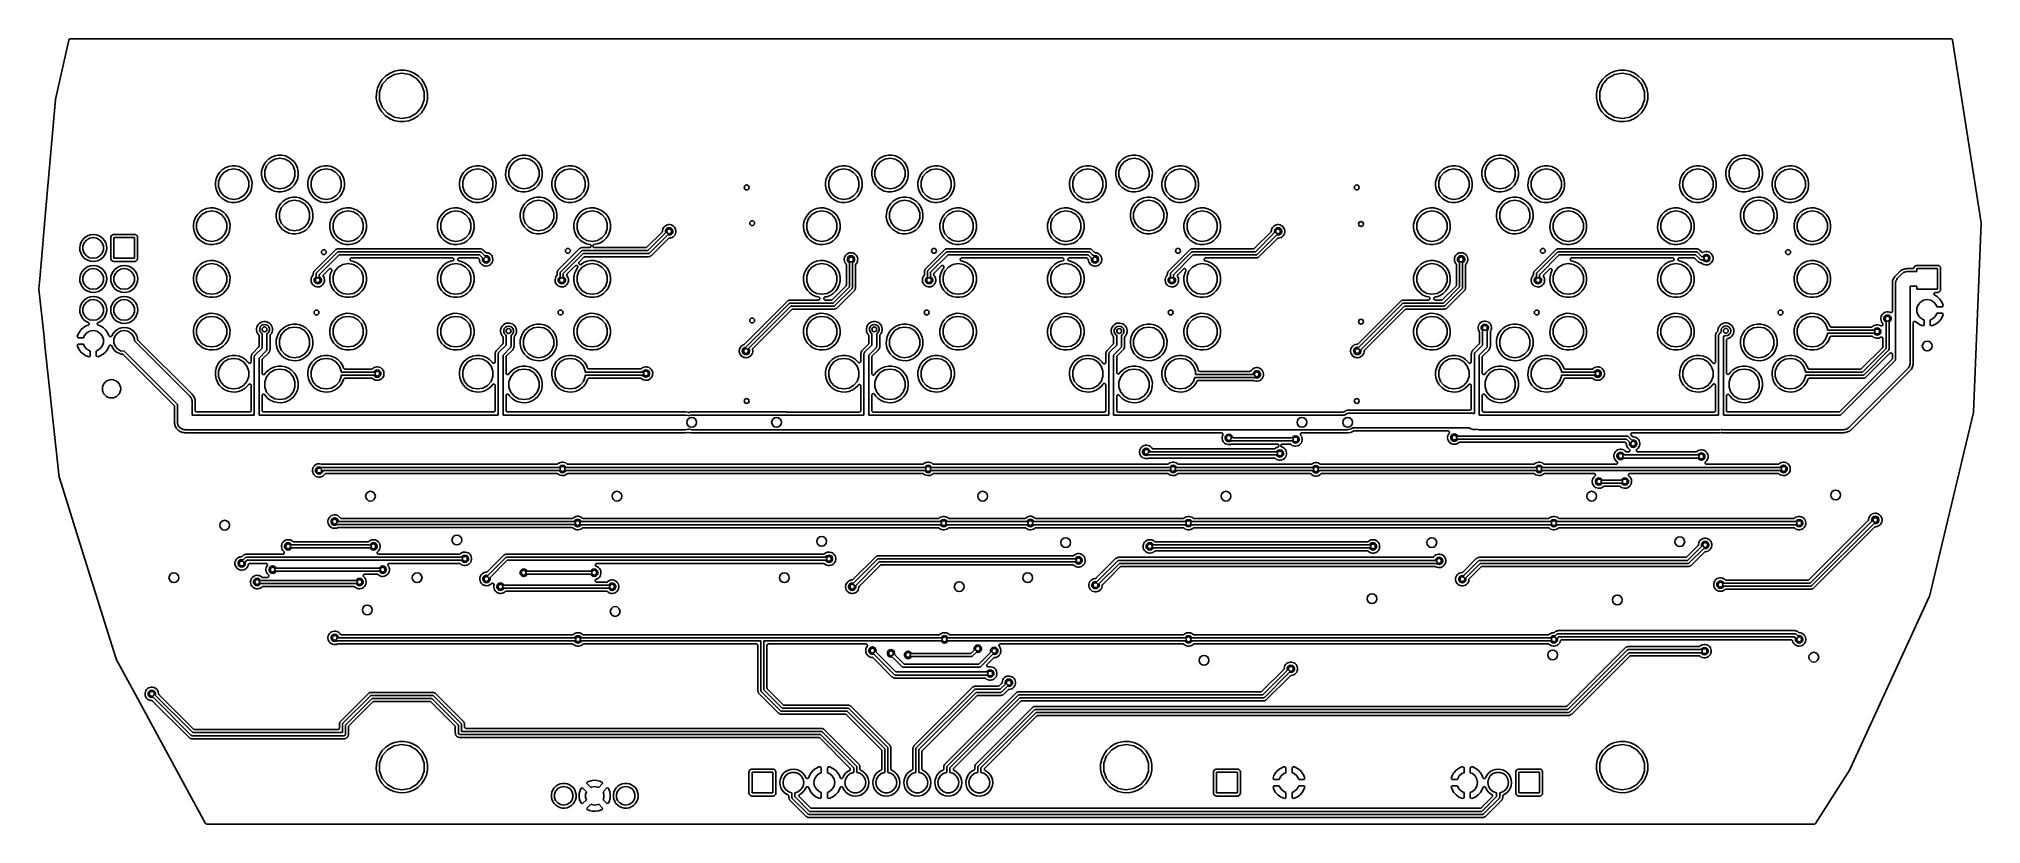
# Model space of a CAD drawing. Extents: x 70 to 229, y -105 to -40.
import ezdxf

# ---------------------------------------------------------------- set-up
doc = ezdxf.new("R2010")
doc.units = 0
doc.header["$MEASUREMENT"] = 0
doc.layers.add('BLACK', color=7, linetype='CONTINUOUS')

msp = doc.modelspace()

# ---------------------------------------------------------------- linework, layer by layer
at = {"layer": 'Black'}
for p, q in [((71.6351, -45.1599), (72.6886, -40.4229)), ((72.6886, -40.4229), (72.6959, -40.4053)), ((72.6959, -40.4053), (72.7024, -40.3875)), ((72.7024, -40.3875), (72.7042, -40.3854)), ((72.7042, -40.3854), (72.7053, -40.3828)), ((72.7053, -40.3828), (72.7181, -40.3688)), ((72.7181, -40.3688), (72.7303, -40.3542)), ((72.7303, -40.3542), (72.7327, -40.3528)), ((72.7327, -40.3528), (72.7346, -40.3508)), ((72.7346, -40.3508), (72.7514, -40.342)), ((72.7514, -40.342), (72.7679, -40.3325)), ((72.7679, -40.3325), (72.7707, -40.3321)), ((72.7707, -40.3321), (72.7731, -40.3308)), ((72.7731, -40.3308), (72.792, -40.3283)), ((72.792, -40.3283), (72.8106, -40.325)), ((72.8106, -40.325), (226.952, -40.325)), ((226.952, -40.325), (226.953, -40.3252)), ((226.953, -40.3252), (226.954, -40.325)), ((226.954, -40.325), (226.975, -40.329)), ((226.975, -40.329), (226.995, -40.3325)), ((226.995, -40.3325), (226.996, -40.3331)), ((226.996, -40.3331), (226.997, -40.3334)), ((226.997, -40.3334), (227.015, -40.344)), ((227.015, -40.344), (227.032, -40.3542)), ((227.032, -40.3542), (227.033, -40.3552)), ((227.033, -40.3552), (227.034, -40.3558)), ((227.034, -40.3558), (227.047, -40.3718)), ((227.047, -40.3718), (227.06, -40.3875)), ((227.06, -40.3875), (227.061, -40.3886)), ((227.061, -40.3886), (227.062, -40.3896)), ((227.062, -40.3896), (227.068, -40.409)), ((227.068, -40.409), (227.075, -40.4283)), ((227.075, -40.4283), (227.075, -40.4295)), ((227.075, -40.4295), (227.076, -40.4307)), ((227.076, -40.4307), (229.421, -55.411)), ((99.4042, -42.9757), (99.0224, -43.13)), ((99.8088, -42.8985), (99.4042, -42.9757)), ((100.221, -42.9014), (99.8088, -42.8985)), ((100.624, -42.9842), (100.221, -42.9014)), ((199.404, -42.9757), (199.022, -43.13)), ((199.809, -42.8985), (199.404, -42.9757)), ((200.221, -42.9014), (199.809, -42.8985)), ((200.624, -42.9842), (200.221, -42.9014)), ((97.9886, -44.362), (97.903, -44.7648)), ((98.1508, -43.9834), (97.9886, -44.362)), ((98.3835, -43.6436), (98.1508, -43.9834)), ((98.1711, -44.6775), (98.3917, -44.0715)), ((98.6778, -43.3555), (98.3835, -43.6436)), ((98.3917, -44.0715), (98.8063, -43.5774)), ((99.0224, -43.13), (98.6778, -43.3555)), ((98.8063, -43.5774), (99.3648, -43.2549)), ((99.3648, -43.2549), (100, -43.1429)), ((100, -43.1429), (100.635, -43.2549)), ((101.004, -43.1438), (100.624, -42.9842)), ((100.635, -43.2549), (101.194, -43.5774)), ((101.345, -43.3741), (101.004, -43.1438)), ((101.194, -43.5774), (101.608, -44.0715)), ((101.635, -43.6663), (101.345, -43.3741)), ((101.608, -44.0715), (101.829, -44.6775)), ((101.863, -44.0093), (101.635, -43.6663)), ((102.02, -44.3901), (101.863, -44.0093)), ((102.1, -44.7932), (102.02, -44.3901)), ((197.989, -44.362), (197.903, -44.7648)), ((198.151, -43.9834), (197.989, -44.362)), ((198.384, -43.6436), (198.151, -43.9834)), ((198.171, -44.6775), (198.392, -44.0715)), ((198.678, -43.3555), (198.384, -43.6436)), ((198.392, -44.0715), (198.806, -43.5774)), ((199.022, -43.13), (198.678, -43.3555)), ((198.806, -43.5774), (199.365, -43.2549)), ((199.365, -43.2549), (200, -43.1429)), ((200, -43.1429), (200.635, -43.2549)), ((201.004, -43.1438), (200.624, -42.9842)), ((200.635, -43.2549), (201.194, -43.5774)), ((201.345, -43.3741), (201.004, -43.1438)), ((201.194, -43.5774), (201.608, -44.0715)), ((201.635, -43.6663), (201.345, -43.3741)), ((201.608, -44.0715), (201.829, -44.6775)), ((201.863, -44.0093), (201.635, -43.6663)), ((202.02, -44.3901), (201.863, -44.0093)), ((202.1, -44.7932), (202.02, -44.3901)), ((70.9844, -52.3637), (71.6036, -45.3066)), ((71.6036, -45.3066), (71.6057, -45.2986)), ((71.6057, -45.2986), (71.6061, -45.2903)), ((71.6061, -45.2903), (71.6351, -45.1599)), ((97.903, -44.7648), (97.8972, -45.1766)), ((97.8972, -45.1766), (97.9716, -45.5816)), ((97.9716, -45.5816), (98.1232, -45.9645)), ((98.1232, -45.9645), (98.3463, -46.3107)), ((98.1711, -45.3225), (98.1711, -44.6775)), ((98.3917, -45.9285), (98.1711, -45.3225)), ((98.8063, -46.4226), (98.3917, -45.9285)), ((101.608, -45.9285), (101.194, -46.4226)), ((101.597, -46.3788), (101.835, -46.0423)), ((101.829, -45.3225), (101.608, -45.9285)), ((101.829, -44.6775), (101.829, -45.3225)), ((101.835, -46.0423), (102.002, -45.6661)), ((102.002, -45.6661), (102.093, -45.2653)), ((102.093, -45.2653), (102.094, -45.1853)), ((102.094, -45.1853), (102.1, -44.7932)), ((102.094, -45.1853), (102.094, -45.1853)), ((197.903, -44.7648), (197.897, -45.1766)), ((197.897, -45.1766), (197.972, -45.5816)), ((197.972, -45.5816), (198.123, -45.9645)), ((198.123, -45.9645), (198.346, -46.3107)), ((198.171, -45.3225), (198.171, -44.6775)), ((198.392, -45.9285), (198.171, -45.3225)), ((198.806, -46.4226), (198.392, -45.9285)), ((201.608, -45.9285), (201.194, -46.4226)), ((201.597, -46.3788), (201.835, -46.0423)), ((201.829, -45.3225), (201.608, -45.9285)), ((201.829, -44.6775), (201.829, -45.3225)), ((201.835, -46.0423), (202.002, -45.6661)), ((202.002, -45.6661), (202.093, -45.2653)), ((202.093, -45.2653), (202.1, -44.7932)), ((98.3463, -46.3107), (98.6324, -46.607)), ((98.6324, -46.607), (98.9705, -46.842)), ((99.3648, -46.7451), (98.8063, -46.4226)), ((98.9705, -46.842), (99.3479, -47.0069)), ((99.3479, -47.0069), (99.7501, -47.0953)), ((100, -46.8571), (99.3648, -46.7451)), ((99.7501, -47.0953), (100.162, -47.1039)), ((100.635, -46.7451), (100, -46.8571)), ((100.162, -47.1039), (100.567, -47.0324)), ((100.567, -47.0324), (100.951, -46.8835)), ((101.194, -46.4226), (100.635, -46.7451)), ((100.951, -46.8835), (101.299, -46.6628)), ((101.299, -46.6628), (101.597, -46.3788)), ((198.346, -46.3107), (198.632, -46.607)), ((198.632, -46.607), (198.971, -46.842)), ((199.365, -46.7451), (198.806, -46.4226)), ((198.971, -46.842), (199.348, -47.0069)), ((199.348, -47.0069), (199.75, -47.0953)), ((200, -46.8571), (199.365, -46.7451)), ((199.75, -47.0953), (200.162, -47.1039)), ((200.635, -46.7451), (200, -46.8571)), ((200.162, -47.1039), (200.567, -47.0324)), ((200.567, -47.0324), (200.951, -46.8835)), ((201.194, -46.4226), (200.635, -46.7451)), ((200.951, -46.8835), (201.299, -46.6628)), ((201.299, -46.6628), (201.597, -46.3788)), ((85.5157, -50.9023), (85.2695, -51.0633)), ((85.7884, -50.7921), (85.5157, -50.9023)), ((86.0774, -50.7369), (85.7884, -50.7921)), ((86.3716, -50.739), (86.0774, -50.7369)), ((86.6597, -50.7981), (86.3716, -50.739)), ((86.9309, -50.9121), (86.6597, -50.7981)), ((87.1748, -51.0766), (86.9309, -50.9121)), ((88.5633, -50.9082), (88.5021, -51.196)), ((88.6792, -50.6379), (88.5633, -50.9082)), ((88.8454, -50.3952), (88.6792, -50.6379)), ((88.7643, -51.1461), (88.9133, -50.7366)), ((89.0555, -50.1893), (88.8454, -50.3952)), ((88.9133, -50.7366), (89.1934, -50.4028)), ((89.3017, -50.0283), (89.0555, -50.1893)), ((89.1934, -50.4028), (89.5708, -50.1849)), ((89.5744, -49.9181), (89.3017, -50.0283)), ((89.5708, -50.1849), (90, -50.1092)), ((89.8634, -49.8629), (89.5744, -49.9181)), ((90.1576, -49.865), (89.8634, -49.8629)), ((90, -50.1092), (90.4292, -50.1849)), ((90.4457, -49.9241), (90.1576, -49.865)), ((90.4292, -50.1849), (90.8066, -50.4028)), ((90.7169, -50.0381), (90.4457, -49.9241)), ((90.9608, -50.2026), (90.7169, -50.0381)), ((90.8066, -50.4028), (91.0867, -50.7366)), ((91.168, -50.4114), (90.9608, -50.2026)), ((91.0867, -50.7366), (91.2357, -51.1461)), ((91.3308, -50.6564), (91.168, -50.4114)), ((91.4429, -50.9284), (91.3308, -50.6564)), ((91.4999, -51.216), (91.4429, -50.9284)), ((93.0877, -50.9023), (92.8415, -51.0633)), ((93.3604, -50.7921), (93.0877, -50.9023)), ((93.6494, -50.7369), (93.3604, -50.7921)), ((93.9436, -50.739), (93.6494, -50.7369)), ((94.2317, -50.7981), (93.9436, -50.739)), ((94.5029, -50.9121), (94.2317, -50.7981)), ((94.7468, -51.0766), (94.5029, -50.9121)), ((105.516, -50.9023), (105.27, -51.0633)), ((105.788, -50.7921), (105.516, -50.9023)), ((106.077, -50.7369), (105.788, -50.7921)), ((106.372, -50.739), (106.077, -50.7369)), ((106.66, -50.7981), (106.372, -50.739)), ((106.931, -50.9121), (106.66, -50.7981)), ((107.175, -51.0766), (106.931, -50.9121)), ((108.563, -50.9082), (108.502, -51.196)), ((108.679, -50.6379), (108.563, -50.9082)), ((108.845, -50.3952), (108.679, -50.6379)), ((108.764, -51.1461), (108.913, -50.7366)), ((109.056, -50.1893), (108.845, -50.3952)), ((108.913, -50.7366), (109.193, -50.4028)), ((109.302, -50.0283), (109.056, -50.1893)), ((109.193, -50.4028), (109.571, -50.1849)), ((109.574, -49.9181), (109.302, -50.0283)), ((109.571, -50.1849), (110, -50.1092)), ((109.863, -49.8629), (109.574, -49.9181)), ((110.158, -49.865), (109.863, -49.8629)), ((110, -50.1092), (110.429, -50.1849)), ((110.446, -49.9241), (110.158, -49.865)), ((110.429, -50.1849), (110.807, -50.4028)), ((110.717, -50.0381), (110.446, -49.9241)), ((110.961, -50.2026), (110.717, -50.0381)), ((110.807, -50.4028), (111.087, -50.7366)), ((111.168, -50.4114), (110.961, -50.2026)), ((111.087, -50.7366), (111.236, -51.1461)), ((111.331, -50.6564), (111.168, -50.4114)), ((111.443, -50.9284), (111.331, -50.6564)), ((111.5, -51.216), (111.443, -50.9284)), ((113.088, -50.9023), (112.842, -51.0633)), ((113.36, -50.7921), (113.088, -50.9023)), ((113.649, -50.7369), (113.36, -50.7921)), ((113.944, -50.739), (113.649, -50.7369)), ((114.232, -50.7981), (113.944, -50.739)), ((114.503, -50.9121), (114.232, -50.7981)), ((114.747, -51.0766), (114.503, -50.9121)), ((135.516, -50.9023), (135.27, -51.0633)), ((135.788, -50.7921), (135.516, -50.9023)), ((136.077, -50.7369), (135.788, -50.7921)), ((136.372, -50.739), (136.077, -50.7369)), ((136.66, -50.7981), (136.372, -50.739)), ((136.931, -50.9121), (136.66, -50.7981)), ((137.175, -51.0766), (136.931, -50.9121)), ((138.563, -50.9082), (138.502, -51.196)), ((138.679, -50.6379), (138.563, -50.9082)), ((138.845, -50.3952), (138.679, -50.6379)), ((138.764, -51.1461), (138.913, -50.7366)), ((139.056, -50.1893), (138.845, -50.3952)), ((138.913, -50.7366), (139.193, -50.4028)), ((139.302, -50.0283), (139.056, -50.1893)), ((139.193, -50.4028), (139.571, -50.1849)), ((139.574, -49.9181), (139.302, -50.0283)), ((139.571, -50.1849), (140, -50.1092)), ((139.863, -49.8629), (139.574, -49.9181)), ((140.158, -49.865), (139.863, -49.8629)), ((140, -50.1092), (140.429, -50.1849)), ((140.446, -49.9241), (140.158, -49.865)), ((140.429, -50.1849), (140.807, -50.4028)), ((140.717, -50.0381), (140.446, -49.9241)), ((140.961, -50.2026), (140.717, -50.0381)), ((140.807, -50.4028), (141.087, -50.7366)), ((141.168, -50.4114), (140.961, -50.2026)), ((141.087, -50.7366), (141.236, -51.1461)), ((141.331, -50.6564), (141.168, -50.4114)), ((141.443, -50.9284), (141.331, -50.6564)), ((141.5, -51.216), (141.443, -50.9284)), ((143.088, -50.9023), (142.842, -51.0633)), ((143.36, -50.7921), (143.088, -50.9023)), ((143.649, -50.7369), (143.36, -50.7921)), ((143.944, -50.739), (143.649, -50.7369)), ((144.232, -50.7981), (143.944, -50.739)), ((144.503, -50.9121), (144.232, -50.7981)), ((144.747, -51.0766), (144.503, -50.9121)), ((155.516, -50.9023), (155.27, -51.0633)), ((155.788, -50.7921), (155.516, -50.9023)), ((156.077, -50.7369), (155.788, -50.7921)), ((156.372, -50.739), (156.077, -50.7369)), ((156.66, -50.7981), (156.372, -50.739)), ((156.931, -50.9121), (156.66, -50.7981)), ((157.175, -51.0766), (156.931, -50.9121)), ((158.563, -50.9082), (158.502, -51.196)), ((158.679, -50.6379), (158.563, -50.9082)), ((158.845, -50.3952), (158.679, -50.6379)), ((158.764, -51.1461), (158.913, -50.7366)), ((159.056, -50.1893), (158.845, -50.3952)), ((158.913, -50.7366), (159.193, -50.4028)), ((159.302, -50.0283), (159.056, -50.1893)), ((159.193, -50.4028), (159.571, -50.1849)), ((159.574, -49.9181), (159.302, -50.0283)), ((159.571, -50.1849), (160, -50.1092)), ((159.863, -49.8629), (159.574, -49.9181)), ((160.158, -49.865), (159.863, -49.8629)), ((160, -50.1092), (160.429, -50.1849)), ((160.446, -49.9241), (160.158, -49.865)), ((160.429, -50.1849), (160.807, -50.4028)), ((160.717, -50.0381), (160.446, -49.9241)), ((160.961, -50.2026), (160.717, -50.0381)), ((160.807, -50.4028), (161.087, -50.7366)), ((161.168, -50.4114), (160.961, -50.2026)), ((161.087, -50.7366), (161.236, -51.1461)), ((161.331, -50.6564), (161.168, -50.4114)), ((161.443, -50.9284), (161.331, -50.6564)), ((161.5, -51.216), (161.443, -50.9284)), ((163.088, -50.9023), (162.842, -51.0633)), ((163.36, -50.7921), (163.088, -50.9023)), ((163.649, -50.7369), (163.36, -50.7921)), ((163.944, -50.739), (163.649, -50.7369)), ((164.232, -50.7981), (163.944, -50.739)), ((164.503, -50.9121), (164.232, -50.7981)), ((164.747, -51.0766), (164.503, -50.9121)), ((185.516, -50.9023), (185.27, -51.0633)), ((185.788, -50.7921), (185.516, -50.9023)), ((186.077, -50.7369), (185.788, -50.7921)), ((186.372, -50.739), (186.077, -50.7369)), ((186.66, -50.7981), (186.372, -50.739)), ((186.931, -50.9121), (186.66, -50.7981)), ((187.175, -51.0766), (186.931, -50.9121)), ((188.563, -50.9082), (188.502, -51.196)), ((188.679, -50.6379), (188.563, -50.9082)), ((188.845, -50.3952), (188.679, -50.6379)), ((188.764, -51.1461), (188.913, -50.7366)), ((189.056, -50.1893), (188.845, -50.3952)), ((188.913, -50.7366), (189.193, -50.4028)), ((189.302, -50.0283), (189.056, -50.1893)), ((189.193, -50.4028), (189.571, -50.1849)), ((189.574, -49.9181), (189.302, -50.0283)), ((189.571, -50.1849), (190, -50.1092)), ((189.863, -49.8629), (189.574, -49.9181)), ((190.158, -49.865), (189.863, -49.8629)), ((190, -50.1092), (190.429, -50.1849)), ((190.446, -49.9241), (190.158, -49.865)), ((190.429, -50.1849), (190.807, -50.4028)), ((190.717, -50.0381), (190.446, -49.9241)), ((190.961, -50.2026), (190.717, -50.0381)), ((190.807, -50.4028), (191.087, -50.7366)), ((191.168, -50.4114), (190.961, -50.2026)), ((191.087, -50.7366), (191.236, -51.1461)), ((191.331, -50.6564), (191.168, -50.4114)), ((191.443, -50.9284), (191.331, -50.6564)), ((191.5, -51.216), (191.443, -50.9284)), ((193.088, -50.9023), (192.842, -51.0633)), ((193.36, -50.7921), (193.088, -50.9023)), ((193.649, -50.7369), (193.36, -50.7921)), ((193.944, -50.739), (193.649, -50.7369)), ((194.232, -50.7981), (193.944, -50.739)), ((194.503, -50.9121), (194.232, -50.7981)), ((194.747, -51.0766), (194.503, -50.9121)), ((205.516, -50.9023), (205.27, -51.0633)), ((205.788, -50.7921), (205.516, -50.9023)), ((206.077, -50.7369), (205.788, -50.7921)), ((206.372, -50.739), (206.077, -50.7369)), ((206.66, -50.7981), (206.372, -50.739)), ((206.931, -50.9121), (206.66, -50.7981)), ((207.175, -51.0766), (206.931, -50.9121)), ((208.563, -50.9082), (208.502, -51.196)), ((208.679, -50.6379), (208.563, -50.9082)), ((208.845, -50.3952), (208.679, -50.6379)), ((208.764, -51.1461), (208.913, -50.7366)), ((209.056, -50.1893), (208.845, -50.3952)), ((208.913, -50.7366), (209.193, -50.4028)), ((209.302, -50.0283), (209.056, -50.1893)), ((209.193, -50.4028), (209.571, -50.1849)), ((209.574, -49.9181), (209.302, -50.0283)), ((209.571, -50.1849), (210, -50.1092)), ((209.863, -49.8629), (209.574, -49.9181)), ((210.158, -49.865), (209.863, -49.8629)), ((210, -50.1092), (210.429, -50.1849)), ((210.446, -49.9241), (210.158, -49.865)), ((210.429, -50.1849), (210.807, -50.4028)), ((210.717, -50.0381), (210.446, -49.9241)), ((210.961, -50.2026), (210.717, -50.0381)), ((210.807, -50.4028), (211.087, -50.7366)), ((211.168, -50.4114), (210.961, -50.2026)), ((211.087, -50.7366), (211.236, -51.1461)), ((211.331, -50.6564), (211.168, -50.4114)), ((211.443, -50.9284), (211.331, -50.6564)), ((211.5, -51.216), (211.443, -50.9284)), ((213.088, -50.9023), (212.842, -51.0633)), ((213.36, -50.7921), (213.088, -50.9023)), ((213.649, -50.7369), (213.36, -50.7921)), ((213.944, -50.739), (213.649, -50.7369)), ((214.232, -50.7981), (213.944, -50.739)), ((214.503, -50.9121), (214.232, -50.7981)), ((214.747, -51.0766), (214.503, -50.9121)), ((70.6823, -55.8077), (70.9844, -52.3637)), ((84.7161, -52.07), (84.712, -52.3641)), ((84.712, -52.3641), (84.7651, -52.6535)), ((84.7773, -51.7822), (84.7161, -52.07)), ((84.8932, -51.5119), (84.7773, -51.7822)), ((85.0594, -51.2691), (84.8932, -51.5119)), ((84.9783, -52.0201), (85.1273, -51.6106)), ((84.9783, -52.4559), (84.9783, -52.0201)), ((85.1273, -52.8654), (84.9783, -52.4559)), ((85.2695, -51.0633), (85.0594, -51.2691)), ((85.1273, -51.6106), (85.4074, -51.2768)), ((85.4074, -51.2768), (85.7848, -51.0589)), ((85.7848, -51.0589), (86.214, -50.9832)), ((86.214, -50.9832), (86.6432, -51.0589)), ((86.6432, -51.0589), (87.0206, -51.2768)), ((87.0206, -51.2768), (87.3007, -51.6106)), ((87.382, -51.2854), (87.1748, -51.0766)), ((87.3007, -51.6106), (87.4497, -52.0201)), ((87.4497, -52.4559), (87.3007, -52.8654)), ((87.5448, -51.5304), (87.382, -51.2854)), ((87.4497, -52.0201), (87.4497, -52.4559)), ((87.5522, -51.5483), (87.5448, -51.5304)), ((87.6569, -51.8024), (87.5522, -51.5483)), ((87.5522, -51.5483), (87.5522, -51.5483)), ((87.6442, -52.7138), (87.7092, -52.4278)), ((87.7139, -52.09), (87.6569, -51.8024)), ((87.7092, -52.4278), (87.7139, -52.09)), ((88.5021, -51.196), (88.498, -51.4901)), ((88.498, -51.4901), (88.5511, -51.7795)), ((88.5511, -51.7795), (88.6594, -52.053)), ((88.6594, -52.053), (88.8188, -52.3002)), ((88.7643, -51.5819), (88.7643, -51.1461)), ((88.9133, -51.9914), (88.7643, -51.5819)), ((88.8188, -52.3002), (89.0231, -52.5118)), ((89.1934, -52.3252), (88.9133, -51.9914)), ((89.0231, -52.5118), (89.2647, -52.6797)), ((89.5708, -52.5431), (89.1934, -52.3252)), ((90.8066, -52.3252), (90.4292, -52.5431)), ((91.0867, -51.9914), (90.8066, -52.3252)), ((90.928, -52.5517), (91.141, -52.3489)), ((91.2357, -51.5819), (91.0867, -51.9914)), ((91.141, -52.3489), (91.1736, -52.3026)), ((91.1736, -52.3026), (91.3106, -52.1085)), ((91.1736, -52.3026), (91.1736, -52.3026)), ((91.2357, -51.1461), (91.2357, -51.5819)), ((91.3106, -52.1085), (91.4302, -51.8398)), ((91.4302, -51.8398), (91.4952, -51.5538)), ((91.4952, -51.5538), (91.4999, -51.216)), ((92.2881, -52.07), (92.284, -52.3641)), ((92.284, -52.3641), (92.3371, -52.6535)), ((92.3493, -51.7822), (92.2881, -52.07)), ((92.4652, -51.5119), (92.3493, -51.7822)), ((92.6314, -51.2691), (92.4652, -51.5119)), ((92.5503, -52.0201), (92.6993, -51.6106)), ((92.5503, -52.4559), (92.5503, -52.0201)), ((92.6993, -52.8654), (92.5503, -52.4559)), ((92.8415, -51.0633), (92.6314, -51.2691)), ((92.6993, -51.6106), (92.9794, -51.2768)), ((92.9794, -51.2768), (93.3568, -51.0589)), ((93.3568, -51.0589), (93.786, -50.9832)), ((93.786, -50.9832), (94.2152, -51.0589)), ((94.2152, -51.0589), (94.5926, -51.2768)), ((94.5926, -51.2768), (94.8727, -51.6106)), ((94.954, -51.2854), (94.7468, -51.0766)), ((94.8727, -51.6106), (95.0217, -52.0201)), ((95.0217, -52.4559), (94.8727, -52.8654)), ((95.1168, -51.5304), (94.954, -51.2854)), ((95.0217, -52.0201), (95.0217, -52.4559)), ((95.2289, -51.8024), (95.1168, -51.5304)), ((95.2162, -52.7138), (95.2812, -52.4278)), ((95.2859, -52.09), (95.2289, -51.8024)), ((95.2812, -52.4278), (95.2819, -52.3729)), ((95.2819, -52.3729), (95.2859, -52.09)), ((95.2819, -52.3729), (95.2819, -52.3729)), ((104.716, -52.07), (104.712, -52.3641)), ((104.712, -52.3641), (104.765, -52.6535)), ((104.777, -51.7822), (104.716, -52.07)), ((104.893, -51.5119), (104.777, -51.7822)), ((105.059, -51.2691), (104.893, -51.5119)), ((104.978, -52.0201), (105.127, -51.6106)), ((104.978, -52.4559), (104.978, -52.0201)), ((105.127, -52.8654), (104.978, -52.4559)), ((105.27, -51.0633), (105.059, -51.2691)), ((105.127, -51.6106), (105.407, -51.2768)), ((105.407, -51.2768), (105.785, -51.0589)), ((105.785, -51.0589), (106.214, -50.9832)), ((106.214, -50.9832), (106.643, -51.0589)), ((106.643, -51.0589), (107.021, -51.2768)), ((107.021, -51.2768), (107.301, -51.6106)), ((107.382, -51.2854), (107.175, -51.0766)), ((107.301, -51.6106), (107.45, -52.0201)), ((107.45, -52.4559), (107.301, -52.8654)), ((107.545, -51.5304), (107.382, -51.2854)), ((107.45, -52.0201), (107.45, -52.4559)), ((107.552, -51.5483), (107.545, -51.5304)), ((107.657, -51.8024), (107.552, -51.5483)), ((107.552, -51.5483), (107.552, -51.5483)), ((107.644, -52.7138), (107.709, -52.4278)), ((107.714, -52.09), (107.657, -51.8024)), ((107.709, -52.4278), (107.714, -52.09)), ((108.502, -51.196), (108.498, -51.4901)), ((108.498, -51.4901), (108.551, -51.7795)), ((108.551, -51.7795), (108.659, -52.053)), ((108.659, -52.053), (108.819, -52.3002)), ((108.764, -51.5819), (108.764, -51.1461)), ((108.913, -51.9914), (108.764, -51.5819)), ((108.819, -52.3002), (109.023, -52.5118)), ((109.193, -52.3252), (108.913, -51.9914)), ((109.023, -52.5118), (109.265, -52.6797)), ((109.571, -52.5431), (109.193, -52.3252)), ((110.807, -52.3252), (110.429, -52.5431)), ((111.087, -51.9914), (110.807, -52.3252)), ((110.928, -52.5517), (111.141, -52.3489)), ((111.236, -51.5819), (111.087, -51.9914)), ((111.141, -52.3489), (111.174, -52.3026)), ((111.174, -52.3026), (111.311, -52.1085)), ((111.174, -52.3026), (111.174, -52.3026)), ((111.236, -51.1461), (111.236, -51.5819)), ((111.311, -52.1085), (111.43, -51.8398)), ((111.43, -51.8398), (111.495, -51.5538)), ((111.495, -51.5538), (111.5, -51.216)), ((112.288, -52.07), (112.284, -52.3641)), ((112.284, -52.3641), (112.337, -52.6535)), ((112.349, -51.7822), (112.288, -52.07)), ((112.465, -51.5119), (112.349, -51.7822)), ((112.631, -51.2691), (112.465, -51.5119)), ((112.55, -52.0201), (112.699, -51.6106)), ((112.55, -52.4559), (112.55, -52.0201)), ((112.699, -52.8654), (112.55, -52.4559)), ((112.842, -51.0633), (112.631, -51.2691)), ((112.699, -51.6106), (112.979, -51.2768)), ((112.979, -51.2768), (113.357, -51.0589)), ((113.357, -51.0589), (113.786, -50.9832)), ((113.786, -50.9832), (114.215, -51.0589)), ((114.215, -51.0589), (114.593, -51.2768)), ((114.593, -51.2768), (114.873, -51.6106)), ((114.954, -51.2854), (114.747, -51.0766)), ((114.873, -51.6106), (115.022, -52.0201)), ((115.022, -52.4559), (114.873, -52.8654)), ((115.117, -51.5304), (114.954, -51.2854)), ((115.022, -52.0201), (115.022, -52.4559)), ((115.229, -51.8024), (115.117, -51.5304)), ((115.216, -52.7138), (115.281, -52.4278)), ((115.286, -52.09), (115.229, -51.8024)), ((115.281, -52.4278), (115.282, -52.3729)), ((115.282, -52.3729), (115.286, -52.09)), ((115.282, -52.3729), (115.282, -52.3729)), ((134.716, -52.07), (134.712, -52.3641)), ((134.712, -52.3641), (134.765, -52.6535)), ((134.777, -51.7822), (134.716, -52.07)), ((134.893, -51.5119), (134.777, -51.7822)), ((135.059, -51.2691), (134.893, -51.5119)), ((134.978, -52.0201), (135.127, -51.6106)), ((134.978, -52.4559), (134.978, -52.0201)), ((135.127, -52.8654), (134.978, -52.4559)), ((135.27, -51.0633), (135.059, -51.2691)), ((135.127, -51.6106), (135.407, -51.2768)), ((135.407, -51.2768), (135.785, -51.0589)), ((135.785, -51.0589), (136.214, -50.9832)), ((136.214, -50.9832), (136.643, -51.0589)), ((136.643, -51.0589), (137.021, -51.2768)), ((137.021, -51.2768), (137.301, -51.6106)), ((137.382, -51.2854), (137.175, -51.0766)), ((137.301, -51.6106), (137.45, -52.0201)), ((137.45, -52.4559), (137.301, -52.8654)), ((137.545, -51.5304), (137.382, -51.2854)), ((137.45, -52.0201), (137.45, -52.4559)), ((137.552, -51.5483), (137.545, -51.5304)), ((137.657, -51.8024), (137.552, -51.5483)), ((137.552, -51.5483), (137.552, -51.5483)), ((137.644, -52.7138), (137.709, -52.4278)), ((137.714, -52.09), (137.657, -51.8024)), ((137.709, -52.4278), (137.714, -52.09)), ((138.502, -51.196), (138.498, -51.4901)), ((138.498, -51.4901), (138.551, -51.7795)), ((138.551, -51.7795), (138.659, -52.053)), ((138.659, -52.053), (138.819, -52.3002)), ((138.764, -51.5819), (138.764, -51.1461)), ((138.913, -51.9914), (138.764, -51.5819)), ((138.819, -52.3002), (139.023, -52.5118)), ((139.193, -52.3252), (138.913, -51.9914)), ((139.023, -52.5118), (139.265, -52.6797)), ((139.571, -52.5431), (139.193, -52.3252)), ((140.807, -52.3252), (140.429, -52.5431)), ((141.087, -51.9914), (140.807, -52.3252)), ((140.928, -52.5517), (141.141, -52.3489)), ((141.236, -51.5819), (141.087, -51.9914)), ((141.141, -52.3489), (141.174, -52.3026)), ((141.174, -52.3026), (141.311, -52.1085)), ((141.174, -52.3026), (141.174, -52.3026)), ((141.236, -51.1461), (141.236, -51.5819)), ((141.311, -52.1085), (141.43, -51.8398)), ((141.43, -51.8398), (141.495, -51.5538)), ((141.495, -51.5538), (141.5, -51.216)), ((142.288, -52.07), (142.284, -52.3641)), ((142.284, -52.3641), (142.337, -52.6535)), ((142.349, -51.7822), (142.288, -52.07)), ((142.465, -51.5119), (142.349, -51.7822)), ((142.631, -51.2691), (142.465, -51.5119)), ((142.55, -52.0201), (142.699, -51.6106)), ((142.55, -52.4559), (142.55, -52.0201)), ((142.699, -52.8654), (142.55, -52.4559)), ((142.842, -51.0633), (142.631, -51.2691)), ((142.699, -51.6106), (142.979, -51.2768)), ((142.979, -51.2768), (143.357, -51.0589)), ((143.357, -51.0589), (143.786, -50.9832)), ((143.786, -50.9832), (144.215, -51.0589)), ((144.215, -51.0589), (144.593, -51.2768)), ((144.593, -51.2768), (144.873, -51.6106)), ((144.954, -51.2854), (144.747, -51.0766)), ((144.873, -51.6106), (145.022, -52.0201)), ((145.022, -52.4559), (144.873, -52.8654)), ((145.117, -51.5304), (144.954, -51.2854)), ((145.022, -52.0201), (145.022, -52.4559)), ((145.229, -51.8024), (145.117, -51.5304)), ((145.216, -52.7138), (145.281, -52.4278)), ((145.286, -52.09), (145.229, -51.8024)), ((145.281, -52.4278), (145.282, -52.3729)), ((145.282, -52.3729), (145.286, -52.09)), ((145.282, -52.3729), (145.282, -52.3729)), ((154.716, -52.07), (154.712, -52.3641)), ((154.712, -52.3641), (154.765, -52.6535)), ((154.777, -51.7822), (154.716, -52.07)), ((154.893, -51.5119), (154.777, -51.7822)), ((155.059, -51.2691), (154.893, -51.5119)), ((154.978, -52.0201), (155.127, -51.6106)), ((154.978, -52.4559), (154.978, -52.0201)), ((155.127, -52.8654), (154.978, -52.4559)), ((155.27, -51.0633), (155.059, -51.2691)), ((155.127, -51.6106), (155.407, -51.2768)), ((155.407, -51.2768), (155.785, -51.0589)), ((155.785, -51.0589), (156.214, -50.9832)), ((156.214, -50.9832), (156.643, -51.0589)), ((156.643, -51.0589), (157.021, -51.2768)), ((157.021, -51.2768), (157.301, -51.6106)), ((157.382, -51.2854), (157.175, -51.0766)), ((157.301, -51.6106), (157.45, -52.0201)), ((157.45, -52.4559), (157.301, -52.8654)), ((157.545, -51.5304), (157.382, -51.2854)), ((157.45, -52.0201), (157.45, -52.4559)), ((157.552, -51.5483), (157.545, -51.5304)), ((157.657, -51.8024), (157.552, -51.5483)), ((157.552, -51.5483), (157.552, -51.5483)), ((157.644, -52.7138), (157.709, -52.4278)), ((157.714, -52.09), (157.657, -51.8024)), ((157.709, -52.4278), (157.714, -52.09)), ((158.502, -51.196), (158.498, -51.4901)), ((158.498, -51.4901), (158.551, -51.7795)), ((158.551, -51.7795), (158.659, -52.053)), ((158.659, -52.053), (158.819, -52.3002)), ((158.764, -51.5819), (158.764, -51.1461)), ((158.913, -51.9914), (158.764, -51.5819)), ((158.819, -52.3002), (159.023, -52.5118)), ((159.193, -52.3252), (158.913, -51.9914)), ((159.023, -52.5118), (159.265, -52.6797)), ((159.571, -52.5431), (159.193, -52.3252)), ((160.807, -52.3252), (160.429, -52.5431)), ((161.087, -51.9914), (160.807, -52.3252)), ((160.928, -52.5517), (161.141, -52.3489)), ((161.236, -51.5819), (161.087, -51.9914)), ((161.141, -52.3489), (161.174, -52.3026)), ((161.174, -52.3026), (161.311, -52.1085)), ((161.174, -52.3026), (161.174, -52.3026)), ((161.236, -51.1461), (161.236, -51.5819)), ((161.311, -52.1085), (161.43, -51.8398)), ((161.43, -51.8398), (161.495, -51.5538)), ((161.495, -51.5538), (161.5, -51.216)), ((162.288, -52.07), (162.284, -52.3641)), ((162.284, -52.3641), (162.337, -52.6535)), ((162.349, -51.7822), (162.288, -52.07)), ((162.465, -51.5119), (162.349, -51.7822)), ((162.631, -51.2691), (162.465, -51.5119)), ((162.55, -52.0201), (162.699, -51.6106)), ((162.55, -52.4559), (162.55, -52.0201)), ((162.699, -52.8654), (162.55, -52.4559)), ((162.842, -51.0633), (162.631, -51.2691)), ((162.699, -51.6106), (162.979, -51.2768)), ((162.979, -51.2768), (163.357, -51.0589)), ((163.357, -51.0589), (163.786, -50.9832)), ((163.786, -50.9832), (164.215, -51.0589)), ((164.215, -51.0589), (164.593, -51.2768)), ((164.593, -51.2768), (164.873, -51.6106)), ((164.954, -51.2854), (164.747, -51.0766)), ((164.873, -51.6106), (165.022, -52.0201)), ((165.022, -52.4559), (164.873, -52.8654)), ((165.117, -51.5304), (164.954, -51.2854)), ((165.022, -52.0201), (165.022, -52.4559)), ((165.229, -51.8024), (165.117, -51.5304)), ((165.216, -52.7138), (165.281, -52.4278)), ((165.286, -52.09), (165.229, -51.8024)), ((165.281, -52.4278), (165.282, -52.3729)), ((165.282, -52.3729), (165.286, -52.09)), ((165.282, -52.3729), (165.282, -52.3729)), ((184.716, -52.07), (184.712, -52.3641)), ((184.712, -52.3641), (184.765, -52.6535)), ((184.777, -51.7822), (184.716, -52.07)), ((184.893, -51.5119), (184.777, -51.7822)), ((185.059, -51.2691), (184.893, -51.5119)), ((184.978, -52.0201), (185.127, -51.6106)), ((184.978, -52.4559), (184.978, -52.0201)), ((185.127, -52.8654), (184.978, -52.4559)), ((185.27, -51.0633), (185.059, -51.2691)), ((185.127, -51.6106), (185.407, -51.2768)), ((185.407, -51.2768), (185.785, -51.0589)), ((185.785, -51.0589), (186.214, -50.9832)), ((186.214, -50.9832), (186.643, -51.0589)), ((186.643, -51.0589), (187.021, -51.2768)), ((187.021, -51.2768), (187.301, -51.6106)), ((187.382, -51.2854), (187.175, -51.0766)), ((187.301, -51.6106), (187.45, -52.0201)), ((187.45, -52.4559), (187.301, -52.8654)), ((187.545, -51.5304), (187.382, -51.2854)), ((187.45, -52.0201), (187.45, -52.4559)), ((187.552, -51.5483), (187.545, -51.5304)), ((187.657, -51.8024), (187.552, -51.5483)), ((187.552, -51.5483), (187.552, -51.5483)), ((187.644, -52.7138), (187.709, -52.4278)), ((187.714, -52.09), (187.657, -51.8024)), ((187.709, -52.4278), (187.714, -52.09)), ((188.502, -51.196), (188.498, -51.4901)), ((188.498, -51.4901), (188.551, -51.7795)), ((188.551, -51.7795), (188.659, -52.053)), ((188.659, -52.053), (188.819, -52.3002)), ((188.764, -51.5819), (188.764, -51.1461)), ((188.913, -51.9914), (188.764, -51.5819)), ((188.819, -52.3002), (189.023, -52.5118)), ((189.193, -52.3252), (188.913, -51.9914)), ((189.023, -52.5118), (189.265, -52.6797)), ((189.571, -52.5431), (189.193, -52.3252)), ((190.807, -52.3252), (190.429, -52.5431)), ((191.087, -51.9914), (190.807, -52.3252)), ((190.928, -52.5517), (191.141, -52.3489)), ((191.236, -51.5819), (191.087, -51.9914)), ((191.141, -52.3489), (191.174, -52.3026)), ((191.174, -52.3026), (191.311, -52.1085)), ((191.174, -52.3026), (191.174, -52.3026)), ((191.236, -51.1461), (191.236, -51.5819)), ((191.311, -52.1085), (191.43, -51.8398)), ((191.43, -51.8398), (191.495, -51.5538)), ((191.495, -51.5538), (191.5, -51.216)), ((192.288, -52.07), (192.284, -52.3641)), ((192.284, -52.3641), (192.337, -52.6535)), ((192.349, -51.7822), (192.288, -52.07)), ((192.465, -51.5119), (192.349, -51.7822)), ((192.631, -51.2691), (192.465, -51.5119)), ((192.55, -52.0201), (192.699, -51.6106)), ((192.55, -52.4559), (192.55, -52.0201)), ((192.699, -52.8654), (192.55, -52.4559)), ((192.842, -51.0633), (192.631, -51.2691)), ((192.699, -51.6106), (192.979, -51.2768)), ((192.979, -51.2768), (193.357, -51.0589)), ((193.357, -51.0589), (193.786, -50.9832)), ((193.786, -50.9832), (194.215, -51.0589)), ((194.215, -51.0589), (194.593, -51.2768)), ((194.593, -51.2768), (194.873, -51.6106)), ((194.954, -51.2854), (194.747, -51.0766)), ((194.873, -51.6106), (195.022, -52.0201)), ((195.022, -52.4559), (194.873, -52.8654)), ((195.117, -51.5304), (194.954, -51.2854)), ((195.022, -52.0201), (195.022, -52.4559)), ((195.229, -51.8024), (195.117, -51.5304)), ((195.216, -52.7138), (195.281, -52.4278)), ((195.286, -52.09), (195.229, -51.8024)), ((195.281, -52.4278), (195.282, -52.3729)), ((195.282, -52.3729), (195.286, -52.09)), ((195.282, -52.3729), (195.282, -52.3729)), ((204.716, -52.07), (204.712, -52.3641)), ((204.712, -52.3641), (204.765, -52.6535)), ((204.777, -51.7822), (204.716, -52.07)), ((204.893, -51.5119), (204.777, -51.7822)), ((205.059, -51.2691), (204.893, -51.5119)), ((204.978, -52.0201), (205.127, -51.6106)), ((204.978, -52.4559), (204.978, -52.0201)), ((205.127, -52.8654), (204.978, -52.4559)), ((205.27, -51.0633), (205.059, -51.2691)), ((205.127, -51.6106), (205.407, -51.2768)), ((205.407, -51.2768), (205.785, -51.0589)), ((205.785, -51.0589), (206.214, -50.9832)), ((206.214, -50.9832), (206.643, -51.0589)), ((206.643, -51.0589), (207.021, -51.2768)), ((207.021, -51.2768), (207.301, -51.6106)), ((207.382, -51.2854), (207.175, -51.0766)), ((207.301, -51.6106), (207.45, -52.0201)), ((207.45, -52.4559), (207.301, -52.8654)), ((207.545, -51.5304), (207.382, -51.2854)), ((207.45, -52.0201), (207.45, -52.4559)), ((207.552, -51.5483), (207.545, -51.5304)), ((207.657, -51.8024), (207.552, -51.5483)), ((207.552, -51.5483), (207.552, -51.5483)), ((207.644, -52.7138), (207.709, -52.4278)), ((207.714, -52.09), (207.657, -51.8024)), ((207.709, -52.4278), (207.714, -52.09)), ((208.502, -51.196), (208.498, -51.4901)), ((208.498, -51.4901), (208.551, -51.7795)), ((208.551, -51.7795), (208.659, -52.053)), ((208.659, -52.053), (208.819, -52.3002)), ((208.764, -51.5819), (208.764, -51.1461)), ((208.913, -51.9914), (208.764, -51.5819)), ((208.819, -52.3002), (209.023, -52.5118)), ((209.193, -52.3252), (208.913, -51.9914)), ((209.023, -52.5118), (209.265, -52.6797)), ((209.571, -52.5431), (209.193, -52.3252)), ((210.807, -52.3252), (210.429, -52.5431)), ((211.087, -51.9914), (210.807, -52.3252)), ((210.928, -52.5517), (211.141, -52.3489)), ((211.236, -51.5819), (211.087, -51.9914)), ((211.141, -52.3489), (211.174, -52.3026)), ((211.174, -52.3026), (211.311, -52.1085)), ((211.174, -52.3026), (211.174, -52.3026)), ((211.236, -51.1461), (211.236, -51.5819)), ((211.311, -52.1085), (211.43, -51.8398)), ((211.43, -51.8398), (211.495, -51.5538)), ((211.495, -51.5538), (211.5, -51.216)), ((212.288, -52.07), (212.284, -52.3641)), ((212.284, -52.3641), (212.337, -52.6535)), ((212.349, -51.7822), (212.288, -52.07)), ((212.465, -51.5119), (212.349, -51.7822)), ((212.631, -51.2691), (212.465, -51.5119)), ((212.55, -52.0201), (212.699, -51.6106)), ((212.55, -52.4559), (212.55, -52.0201)), ((212.699, -52.8654), (212.55, -52.4559)), ((212.842, -51.0633), (212.631, -51.2691)), ((212.699, -51.6106), (212.979, -51.2768)), ((212.979, -51.2768), (213.357, -51.0589)), ((213.357, -51.0589), (213.786, -50.9832)), ((213.786, -50.9832), (214.215, -51.0589)), ((214.215, -51.0589), (214.593, -51.2768)), ((214.593, -51.2768), (214.873, -51.6106)), ((214.954, -51.2854), (214.747, -51.0766)), ((214.873, -51.6106), (215.022, -52.0201)), ((215.022, -52.4559), (214.873, -52.8654)), ((215.117, -51.5304), (214.954, -51.2854)), ((215.022, -52.0201), (215.022, -52.4559)), ((215.229, -51.8024), (215.117, -51.5304)), ((215.216, -52.7138), (215.281, -52.4278)), ((215.286, -52.09), (215.229, -51.8024)), ((215.281, -52.4278), (215.286, -52.09)), ((84.7651, -52.6535), (84.8734, -52.927)), ((84.8734, -52.927), (85.0328, -53.1742)), ((85.0328, -53.1742), (85.2371, -53.3858)), ((85.4074, -53.1992), (85.1273, -52.8654)), ((85.2371, -53.3858), (85.4787, -53.5537)), ((85.7848, -53.4171), (85.4074, -53.1992)), ((85.4787, -53.5537), (85.7482, -53.6715)), ((85.7482, -53.6715), (86.0355, -53.7347)), ((86.214, -53.4928), (85.7848, -53.4171)), ((86.0355, -53.7347), (86.3296, -53.7408)), ((86.6432, -53.4171), (86.214, -53.4928)), ((86.3296, -53.7408), (86.6193, -53.6897)), ((86.6193, -53.6897), (86.8936, -53.5834)), ((87.0206, -53.1992), (86.6432, -53.4171)), ((86.8936, -53.5834), (87.142, -53.4257)), ((87.3007, -52.8654), (87.0206, -53.1992)), ((87.142, -53.4257), (87.355, -53.2229)), ((87.355, -53.2229), (87.5246, -52.9825)), ((87.5246, -52.9825), (87.6442, -52.7138)), ((89.2647, -52.6797), (89.5342, -52.7975)), ((89.5342, -52.7975), (89.8215, -52.8607)), ((90, -52.6188), (89.5708, -52.5431)), ((89.8792, -54.0769), (89.7633, -54.3472)), ((89.8215, -52.8607), (90.1156, -52.8668)), ((90.0454, -53.8342), (89.8792, -54.0769)), ((90.4292, -52.5431), (90, -52.6188)), ((90.2555, -53.6283), (90.0454, -53.8342)), ((90.1133, -54.1756), (90.3934, -53.8418)), ((90.1156, -52.8668), (90.4053, -52.8157)), ((90.5017, -53.4673), (90.2555, -53.6283)), ((90.3934, -53.8418), (90.7708, -53.6239)), ((90.4053, -52.8157), (90.6796, -52.7094)), ((90.7744, -53.3571), (90.5017, -53.4673)), ((90.6796, -52.7094), (90.928, -52.5517)), ((90.7708, -53.6239), (91.2, -53.5482)), ((91.0634, -53.3019), (90.7744, -53.3571)), ((91.3576, -53.304), (91.0634, -53.3019)), ((91.2, -53.5482), (91.6292, -53.6239)), ((91.6457, -53.3631), (91.3576, -53.304)), ((91.6292, -53.6239), (92.0066, -53.8418)), ((91.9169, -53.4771), (91.6457, -53.3631)), ((92.1608, -53.6416), (91.9169, -53.4771)), ((92.0066, -53.8418), (92.2867, -54.1756)), ((92.368, -53.8504), (92.1608, -53.6416)), ((92.3371, -52.6535), (92.4454, -52.927)), ((92.5308, -54.0954), (92.368, -53.8504)), ((92.4454, -52.927), (92.6048, -53.1742)), ((92.6429, -54.3674), (92.5308, -54.0954)), ((92.6048, -53.1742), (92.8091, -53.3858)), ((92.9794, -53.1992), (92.6993, -52.8654)), ((92.8091, -53.3858), (93.0507, -53.5537)), ((93.3568, -53.4171), (92.9794, -53.1992)), ((93.0507, -53.5537), (93.3202, -53.6715)), ((93.3202, -53.6715), (93.6075, -53.7347)), ((93.786, -53.4928), (93.3568, -53.4171)), ((93.6075, -53.7347), (93.9016, -53.7408)), ((94.2152, -53.4171), (93.786, -53.4928)), ((93.9016, -53.7408), (94.1913, -53.6897)), ((94.1913, -53.6897), (94.4656, -53.5834)), ((94.5926, -53.1992), (94.2152, -53.4171)), ((94.4656, -53.5834), (94.714, -53.4257)), ((94.8727, -52.8654), (94.5926, -53.1992)), ((94.714, -53.4257), (94.927, -53.2229)), ((94.927, -53.2229), (95.0966, -52.9825)), ((95.0966, -52.9825), (95.2162, -52.7138)), ((104.765, -52.6535), (104.873, -52.927)), ((104.873, -52.927), (105.033, -53.1742)), ((105.033, -53.1742), (105.237, -53.3858)), ((105.407, -53.1992), (105.127, -52.8654)), ((105.237, -53.3858), (105.479, -53.5537)), ((105.785, -53.4171), (105.407, -53.1992)), ((105.479, -53.5537), (105.748, -53.6715)), ((105.748, -53.6715), (106.036, -53.7347)), ((106.214, -53.4928), (105.785, -53.4171)), ((106.036, -53.7347), (106.33, -53.7408)), ((106.643, -53.4171), (106.214, -53.4928)), ((106.33, -53.7408), (106.619, -53.6897)), ((106.619, -53.6897), (106.894, -53.5834)), ((107.021, -53.1992), (106.643, -53.4171)), ((106.894, -53.5834), (107.142, -53.4257)), ((107.301, -52.8654), (107.021, -53.1992)), ((107.142, -53.4257), (107.355, -53.2229)), ((107.355, -53.2229), (107.525, -52.9825)), ((107.525, -52.9825), (107.644, -52.7138)), ((109.265, -52.6797), (109.534, -52.7975)), ((109.534, -52.7975), (109.822, -52.8607)), ((110, -52.6188), (109.571, -52.5431)), ((109.879, -54.0769), (109.763, -54.3472)), ((109.822, -52.8607), (110.116, -52.8668)), ((110.045, -53.8342), (109.879, -54.0769)), ((110.429, -52.5431), (110, -52.6188)), ((110.256, -53.6283), (110.045, -53.8342)), ((110.113, -54.1756), (110.393, -53.8418)), ((110.116, -52.8668), (110.405, -52.8157)), ((110.502, -53.4673), (110.256, -53.6283)), ((110.393, -53.8418), (110.771, -53.6239)), ((110.405, -52.8157), (110.68, -52.7094)), ((110.774, -53.3571), (110.502, -53.4673)), ((110.68, -52.7094), (110.928, -52.5517)), ((110.771, -53.6239), (111.2, -53.5482)), ((111.063, -53.3019), (110.774, -53.3571)), ((111.358, -53.304), (111.063, -53.3019)), ((111.2, -53.5482), (111.629, -53.6239)), ((111.646, -53.3631), (111.358, -53.304)), ((111.629, -53.6239), (112.007, -53.8418)), ((111.917, -53.4771), (111.646, -53.3631)), ((112.161, -53.6416), (111.917, -53.4771)), ((112.007, -53.8418), (112.287, -54.1756)), ((112.368, -53.8504), (112.161, -53.6416)), ((112.337, -52.6535), (112.445, -52.927)), ((112.531, -54.0954), (112.368, -53.8504)), ((112.445, -52.927), (112.605, -53.1742)), ((112.643, -54.3674), (112.531, -54.0954)), ((112.605, -53.1742), (112.809, -53.3858)), ((112.979, -53.1992), (112.699, -52.8654)), ((112.809, -53.3858), (113.051, -53.5537)), ((113.357, -53.4171), (112.979, -53.1992)), ((113.051, -53.5537), (113.32, -53.6715)), ((113.32, -53.6715), (113.608, -53.7347)), ((113.786, -53.4928), (113.357, -53.4171)), ((113.608, -53.7347), (113.902, -53.7408)), ((114.215, -53.4171), (113.786, -53.4928)), ((113.902, -53.7408), (114.191, -53.6897)), ((114.191, -53.6897), (114.466, -53.5834)), ((114.593, -53.1992), (114.215, -53.4171)), ((114.466, -53.5834), (114.714, -53.4257)), ((114.873, -52.8654), (114.593, -53.1992)), ((114.714, -53.4257), (114.927, -53.2229)), ((114.927, -53.2229), (115.097, -52.9825)), ((115.097, -52.9825), (115.216, -52.7138)), ((134.765, -52.6535), (134.873, -52.927)), ((134.873, -52.927), (135.033, -53.1742)), ((135.033, -53.1742), (135.237, -53.3858)), ((135.407, -53.1992), (135.127, -52.8654)), ((135.237, -53.3858), (135.479, -53.5537)), ((135.785, -53.4171), (135.407, -53.1992)), ((135.479, -53.5537), (135.748, -53.6715)), ((135.748, -53.6715), (136.036, -53.7347)), ((136.214, -53.4928), (135.785, -53.4171)), ((136.036, -53.7347), (136.33, -53.7408)), ((136.643, -53.4171), (136.214, -53.4928)), ((136.33, -53.7408), (136.619, -53.6897)), ((136.619, -53.6897), (136.894, -53.5834)), ((137.021, -53.1992), (136.643, -53.4171)), ((136.894, -53.5834), (137.142, -53.4257)), ((137.301, -52.8654), (137.021, -53.1992)), ((137.142, -53.4257), (137.355, -53.2229)), ((137.355, -53.2229), (137.525, -52.9825)), ((137.525, -52.9825), (137.644, -52.7138)), ((139.265, -52.6797), (139.534, -52.7975)), ((139.534, -52.7975), (139.822, -52.8607)), ((140, -52.6188), (139.571, -52.5431)), ((139.879, -54.0769), (139.763, -54.3472)), ((139.822, -52.8607), (140.116, -52.8668)), ((140.045, -53.8342), (139.879, -54.0769)), ((140.429, -52.5431), (140, -52.6188)), ((140.256, -53.6283), (140.045, -53.8342)), ((140.113, -54.1756), (140.393, -53.8418)), ((140.116, -52.8668), (140.405, -52.8157)), ((140.502, -53.4673), (140.256, -53.6283)), ((140.393, -53.8418), (140.771, -53.6239)), ((140.405, -52.8157), (140.68, -52.7094)), ((140.774, -53.3571), (140.502, -53.4673)), ((140.68, -52.7094), (140.928, -52.5517)), ((140.771, -53.6239), (141.2, -53.5482)), ((141.063, -53.3019), (140.774, -53.3571)), ((141.358, -53.304), (141.063, -53.3019)), ((141.2, -53.5482), (141.629, -53.6239)), ((141.646, -53.3631), (141.358, -53.304)), ((141.629, -53.6239), (142.007, -53.8418)), ((141.917, -53.4771), (141.646, -53.3631)), ((142.161, -53.6416), (141.917, -53.4771)), ((142.007, -53.8418), (142.287, -54.1756)), ((142.368, -53.8504), (142.161, -53.6416)), ((142.337, -52.6535), (142.445, -52.927)), ((142.531, -54.0954), (142.368, -53.8504)), ((142.445, -52.927), (142.605, -53.1742)), ((142.643, -54.3674), (142.531, -54.0954)), ((142.605, -53.1742), (142.809, -53.3858)), ((142.979, -53.1992), (142.699, -52.8654)), ((142.809, -53.3858), (143.051, -53.5537)), ((143.357, -53.4171), (142.979, -53.1992)), ((143.051, -53.5537), (143.32, -53.6715)), ((143.32, -53.6715), (143.608, -53.7347)), ((143.786, -53.4928), (143.357, -53.4171)), ((143.608, -53.7347), (143.902, -53.7408)), ((144.215, -53.4171), (143.786, -53.4928)), ((143.902, -53.7408), (144.191, -53.6897)), ((144.191, -53.6897), (144.466, -53.5834)), ((144.593, -53.1992), (144.215, -53.4171)), ((144.466, -53.5834), (144.714, -53.4257)), ((144.873, -52.8654), (144.593, -53.1992)), ((144.714, -53.4257), (144.927, -53.2229)), ((144.927, -53.2229), (145.097, -52.9825)), ((145.097, -52.9825), (145.216, -52.7138)), ((154.765, -52.6535), (154.873, -52.927)), ((154.873, -52.927), (155.033, -53.1742)), ((155.033, -53.1742), (155.237, -53.3858)), ((155.407, -53.1992), (155.127, -52.8654)), ((155.237, -53.3858), (155.479, -53.5537)), ((155.785, -53.4171), (155.407, -53.1992)), ((155.479, -53.5537), (155.748, -53.6715)), ((155.748, -53.6715), (156.036, -53.7347)), ((156.214, -53.4928), (155.785, -53.4171)), ((156.036, -53.7347), (156.33, -53.7408)), ((156.643, -53.4171), (156.214, -53.4928)), ((156.33, -53.7408), (156.619, -53.6897)), ((156.619, -53.6897), (156.894, -53.5834)), ((157.021, -53.1992), (156.643, -53.4171)), ((156.894, -53.5834), (157.142, -53.4257)), ((157.301, -52.8654), (157.021, -53.1992)), ((157.142, -53.4257), (157.355, -53.2229)), ((157.355, -53.2229), (157.525, -52.9825)), ((157.525, -52.9825), (157.644, -52.7138)), ((159.265, -52.6797), (159.534, -52.7975)), ((159.534, -52.7975), (159.822, -52.8607)), ((160, -52.6188), (159.571, -52.5431)), ((159.879, -54.0769), (159.763, -54.3472)), ((159.822, -52.8607), (160.116, -52.8668)), ((160.045, -53.8342), (159.879, -54.0769)), ((160.429, -52.5431), (160, -52.6188)), ((160.256, -53.6283), (160.045, -53.8342)), ((160.113, -54.1756), (160.393, -53.8418)), ((160.116, -52.8668), (160.405, -52.8157)), ((160.502, -53.4673), (160.256, -53.6283)), ((160.393, -53.8418), (160.771, -53.6239)), ((160.405, -52.8157), (160.68, -52.7094)), ((160.774, -53.3571), (160.502, -53.4673)), ((160.68, -52.7094), (160.928, -52.5517)), ((160.771, -53.6239), (161.2, -53.5482)), ((161.063, -53.3019), (160.774, -53.3571)), ((161.358, -53.304), (161.063, -53.3019)), ((161.2, -53.5482), (161.629, -53.6239)), ((161.646, -53.3631), (161.358, -53.304)), ((161.629, -53.6239), (162.007, -53.8418)), ((161.917, -53.4771), (161.646, -53.3631)), ((162.161, -53.6416), (161.917, -53.4771)), ((162.007, -53.8418), (162.287, -54.1756)), ((162.368, -53.8504), (162.161, -53.6416)), ((162.337, -52.6535), (162.445, -52.927)), ((162.531, -54.0954), (162.368, -53.8504)), ((162.445, -52.927), (162.605, -53.1742)), ((162.643, -54.3674), (162.531, -54.0954)), ((162.605, -53.1742), (162.809, -53.3858)), ((162.979, -53.1992), (162.699, -52.8654)), ((162.809, -53.3858), (163.051, -53.5537)), ((163.357, -53.4171), (162.979, -53.1992)), ((163.051, -53.5537), (163.32, -53.6715)), ((163.32, -53.6715), (163.608, -53.7347)), ((163.786, -53.4928), (163.357, -53.4171)), ((163.608, -53.7347), (163.902, -53.7408)), ((164.215, -53.4171), (163.786, -53.4928)), ((163.902, -53.7408), (164.191, -53.6897)), ((164.191, -53.6897), (164.466, -53.5834)), ((164.593, -53.1992), (164.215, -53.4171)), ((164.466, -53.5834), (164.714, -53.4257)), ((164.873, -52.8654), (164.593, -53.1992)), ((164.714, -53.4257), (164.927, -53.2229)), ((164.927, -53.2229), (165.097, -52.9825)), ((165.097, -52.9825), (165.216, -52.7138)), ((184.765, -52.6535), (184.873, -52.927)), ((184.873, -52.927), (185.033, -53.1742)), ((185.033, -53.1742), (185.237, -53.3858)), ((185.407, -53.1992), (185.127, -52.8654)), ((185.237, -53.3858), (185.479, -53.5537)), ((185.785, -53.4171), (185.407, -53.1992)), ((185.479, -53.5537), (185.748, -53.6715)), ((185.748, -53.6715), (186.036, -53.7347)), ((186.214, -53.4928), (185.785, -53.4171)), ((186.036, -53.7347), (186.33, -53.7408)), ((186.643, -53.4171), (186.214, -53.4928)), ((186.33, -53.7408), (186.619, -53.6897)), ((186.619, -53.6897), (186.894, -53.5834)), ((187.021, -53.1992), (186.643, -53.4171)), ((186.894, -53.5834), (187.142, -53.4257)), ((187.301, -52.8654), (187.021, -53.1992)), ((187.142, -53.4257), (187.355, -53.2229)), ((187.355, -53.2229), (187.525, -52.9825)), ((187.525, -52.9825), (187.644, -52.7138)), ((189.265, -52.6797), (189.534, -52.7975)), ((189.534, -52.7975), (189.822, -52.8607)), ((190, -52.6188), (189.571, -52.5431)), ((189.879, -54.0769), (189.763, -54.3472)), ((189.822, -52.8607), (190.116, -52.8668)), ((190.045, -53.8342), (189.879, -54.0769)), ((190.429, -52.5431), (190, -52.6188)), ((190.256, -53.6283), (190.045, -53.8342)), ((190.113, -54.1756), (190.393, -53.8418)), ((190.116, -52.8668), (190.405, -52.8157)), ((190.502, -53.4673), (190.256, -53.6283)), ((190.393, -53.8418), (190.771, -53.6239)), ((190.405, -52.8157), (190.68, -52.7094)), ((190.774, -53.3571), (190.502, -53.4673)), ((190.68, -52.7094), (190.928, -52.5517)), ((190.771, -53.6239), (191.2, -53.5482)), ((191.063, -53.3019), (190.774, -53.3571)), ((191.358, -53.304), (191.063, -53.3019)), ((191.2, -53.5482), (191.629, -53.6239)), ((191.646, -53.3631), (191.358, -53.304)), ((191.629, -53.6239), (192.007, -53.8418)), ((191.917, -53.4771), (191.646, -53.3631)), ((192.161, -53.6416), (191.917, -53.4771)), ((192.007, -53.8418), (192.287, -54.1756)), ((192.368, -53.8504), (192.161, -53.6416)), ((192.337, -52.6535), (192.445, -52.927)), ((192.531, -54.0954), (192.368, -53.8504)), ((192.445, -52.927), (192.605, -53.1742)), ((192.643, -54.3674), (192.531, -54.0954)), ((192.605, -53.1742), (192.809, -53.3858)), ((192.979, -53.1992), (192.699, -52.8654)), ((192.809, -53.3858), (193.051, -53.5537)), ((193.357, -53.4171), (192.979, -53.1992)), ((193.051, -53.5537), (193.32, -53.6715)), ((193.32, -53.6715), (193.608, -53.7347)), ((193.786, -53.4928), (193.357, -53.4171)), ((193.608, -53.7347), (193.902, -53.7408)), ((194.215, -53.4171), (193.786, -53.4928)), ((193.902, -53.7408), (194.191, -53.6897)), ((194.191, -53.6897), (194.466, -53.5834)), ((194.593, -53.1992), (194.215, -53.4171)), ((194.466, -53.5834), (194.714, -53.4257)), ((194.873, -52.8654), (194.593, -53.1992)), ((194.714, -53.4257), (194.927, -53.2229)), ((194.927, -53.2229), (195.097, -52.9825)), ((195.097, -52.9825), (195.216, -52.7138)), ((204.765, -52.6535), (204.873, -52.927)), ((204.873, -52.927), (205.033, -53.1742)), ((205.033, -53.1742), (205.237, -53.3858)), ((205.407, -53.1992), (205.127, -52.8654)), ((205.237, -53.3858), (205.479, -53.5537)), ((205.785, -53.4171), (205.407, -53.1992)), ((205.479, -53.5537), (205.748, -53.6715)), ((205.748, -53.6715), (206.036, -53.7347)), ((206.214, -53.4928), (205.785, -53.4171)), ((206.036, -53.7347), (206.33, -53.7408)), ((206.643, -53.4171), (206.214, -53.4928)), ((206.33, -53.7408), (206.619, -53.6897)), ((206.619, -53.6897), (206.894, -53.5834)), ((207.021, -53.1992), (206.643, -53.4171)), ((206.894, -53.5834), (207.142, -53.4257)), ((207.301, -52.8654), (207.021, -53.1992)), ((207.142, -53.4257), (207.355, -53.2229)), ((207.355, -53.2229), (207.525, -52.9825)), ((207.525, -52.9825), (207.644, -52.7138)), ((209.265, -52.6797), (209.534, -52.7975)), ((209.534, -52.7975), (209.822, -52.8607)), ((210, -52.6188), (209.571, -52.5431)), ((209.879, -54.0769), (209.763, -54.3472)), ((209.822, -52.8607), (210.116, -52.8668)), ((210.045, -53.8342), (209.879, -54.0769)), ((210.429, -52.5431), (210, -52.6188)), ((210.256, -53.6283), (210.045, -53.8342)), ((210.113, -54.1756), (210.393, -53.8418)), ((210.116, -52.8668), (210.405, -52.8157)), ((210.502, -53.4673), (210.256, -53.6283)), ((210.393, -53.8418), (210.771, -53.6239)), ((210.405, -52.8157), (210.68, -52.7094)), ((210.774, -53.3571), (210.502, -53.4673)), ((210.68, -52.7094), (210.928, -52.5517)), ((210.771, -53.6239), (211.2, -53.5482)), ((211.063, -53.3019), (210.774, -53.3571)), ((211.358, -53.304), (211.063, -53.3019)), ((211.2, -53.5482), (211.629, -53.6239)), ((211.646, -53.3631), (211.358, -53.304)), ((211.629, -53.6239), (212.007, -53.8418)), ((211.917, -53.4771), (211.646, -53.3631)), ((212.161, -53.6416), (211.917, -53.4771)), ((212.007, -53.8418), (212.287, -54.1756)), ((212.368, -53.8504), (212.161, -53.6416)), ((212.337, -52.6535), (212.445, -52.927)), ((212.531, -54.0954), (212.368, -53.8504)), ((212.445, -52.927), (212.605, -53.1742)), ((212.643, -54.3674), (212.531, -54.0954)), ((212.605, -53.1742), (212.809, -53.3858)), ((212.979, -53.1992), (212.699, -52.8654)), ((212.809, -53.3858), (213.051, -53.5537)), ((213.357, -53.4171), (212.979, -53.1992)), ((213.051, -53.5537), (213.32, -53.6715)), ((213.32, -53.6715), (213.608, -53.7347)), ((213.786, -53.4928), (213.357, -53.4171)), ((213.608, -53.7347), (213.902, -53.7408)), ((214.215, -53.4171), (213.786, -53.4928)), ((213.902, -53.7408), (214.191, -53.6897)), ((214.191, -53.6897), (214.466, -53.5834)), ((214.593, -53.1992), (214.215, -53.4171)), ((214.466, -53.5834), (214.714, -53.4257)), ((214.873, -52.8654), (214.593, -53.1992)), ((214.714, -53.4257), (214.927, -53.2229)), ((214.927, -53.2229), (215.097, -52.9825)), ((215.097, -52.9825), (215.216, -52.7138)), ((82.9141, -55.514), (82.91, -55.8081)), ((82.9753, -55.2262), (82.9141, -55.514)), ((83.0912, -54.9559), (82.9753, -55.2262)), ((83.2574, -54.7131), (83.0912, -54.9559)), ((83.1763, -55.4641), (83.3253, -55.0546)), ((83.1763, -55.8999), (83.1763, -55.4641)), ((83.4675, -54.5073), (83.2574, -54.7131)), ((83.3253, -55.0546), (83.6054, -54.7208)), ((83.7137, -54.3463), (83.4675, -54.5073)), ((83.6054, -54.7208), (83.9828, -54.5029)), ((83.9864, -54.2361), (83.7137, -54.3463)), ((83.9828, -54.5029), (84.412, -54.4272)), ((84.2754, -54.1809), (83.9864, -54.2361)), ((84.5696, -54.183), (84.2754, -54.1809)), ((84.412, -54.4272), (84.8412, -54.5029)), ((84.8577, -54.2421), (84.5696, -54.183)), ((84.8412, -54.5029), (85.2186, -54.7208)), ((85.1289, -54.3561), (84.8577, -54.2421)), ((85.3728, -54.5206), (85.1289, -54.3561)), ((85.2186, -54.7208), (85.4987, -55.0546)), ((85.58, -54.7294), (85.3728, -54.5206)), ((85.4987, -55.0546), (85.6477, -55.4641)), ((85.7428, -54.9744), (85.58, -54.7294)), ((85.6477, -55.4641), (85.6477, -55.8999)), ((85.7481, -54.9873), (85.7428, -54.9744)), ((85.8549, -55.2464), (85.7481, -54.9873)), ((85.7481, -54.9873), (85.7481, -54.9873)), ((85.9119, -55.534), (85.8549, -55.2464)), ((85.9072, -55.8718), (85.9119, -55.534)), ((89.7021, -54.635), (89.698, -54.9291)), ((89.698, -54.9291), (89.7511, -55.2185)), ((89.7633, -54.3472), (89.7021, -54.635)), ((89.7511, -55.2185), (89.8594, -55.492)), ((89.8594, -55.492), (90.0188, -55.7392)), ((89.9643, -54.5851), (90.1133, -54.1756)), ((89.9643, -55.0209), (89.9643, -54.5851)), ((90.1133, -55.4304), (89.9643, -55.0209)), ((90.3934, -55.7642), (90.1133, -55.4304)), ((92.2867, -55.4304), (92.0066, -55.7642)), ((92.2867, -54.1756), (92.4357, -54.5851)), ((92.4357, -55.0209), (92.2867, -55.4304)), ((92.3701, -55.7466), (92.5106, -55.5475)), ((92.4357, -54.5851), (92.4357, -55.0209)), ((92.5106, -55.5475), (92.6302, -55.2788)), ((92.6302, -55.2788), (92.6952, -54.9928)), ((92.6999, -54.655), (92.6429, -54.3674)), ((92.6952, -54.9928), (92.6999, -54.655)), ((94.0901, -55.514), (94.086, -55.8081)), ((94.1513, -55.2262), (94.0901, -55.514)), ((94.2672, -54.9559), (94.1513, -55.2262)), ((94.4334, -54.7131), (94.2672, -54.9559)), ((94.3523, -55.4641), (94.5013, -55.0546)), ((94.3523, -55.8999), (94.3523, -55.4641)), ((94.6435, -54.5073), (94.4334, -54.7131)), ((94.5013, -55.0546), (94.7814, -54.7208)), ((94.8897, -54.3463), (94.6435, -54.5073)), ((94.7814, -54.7208), (95.1588, -54.5029)), ((95.1624, -54.2361), (94.8897, -54.3463)), ((95.1588, -54.5029), (95.588, -54.4272)), ((95.4514, -54.1809), (95.1624, -54.2361)), ((95.7456, -54.183), (95.4514, -54.1809)), ((95.588, -54.4272), (96.0172, -54.5029)), ((96.0337, -54.2421), (95.7456, -54.183)), ((96.0172, -54.5029), (96.3946, -54.7208)), ((96.3049, -54.3561), (96.0337, -54.2421)), ((96.5488, -54.5206), (96.3049, -54.3561)), ((96.3946, -54.7208), (96.6747, -55.0546)), ((96.756, -54.7294), (96.5488, -54.5206)), ((96.6747, -55.0546), (96.8237, -55.4641)), ((96.9188, -54.9744), (96.756, -54.7294)), ((96.8237, -55.4641), (96.8237, -55.8999)), ((97.0309, -55.2464), (96.9188, -54.9744)), ((97.0879, -55.534), (97.0309, -55.2464)), ((97.0839, -55.8169), (97.0879, -55.534)), ((102.914, -55.514), (102.91, -55.8081)), ((102.975, -55.2262), (102.914, -55.514)), ((103.091, -54.9559), (102.975, -55.2262)), ((103.257, -54.7131), (103.091, -54.9559)), ((103.176, -55.4641), (103.325, -55.0546)), ((103.176, -55.8999), (103.176, -55.4641)), ((103.468, -54.5073), (103.257, -54.7131)), ((103.325, -55.0546), (103.605, -54.7208)), ((103.714, -54.3463), (103.468, -54.5073)), ((103.605, -54.7208), (103.983, -54.5029)), ((103.986, -54.2361), (103.714, -54.3463)), ((103.983, -54.5029), (104.412, -54.4272)), ((104.275, -54.1809), (103.986, -54.2361)), ((104.57, -54.183), (104.275, -54.1809)), ((104.412, -54.4272), (104.841, -54.5029)), ((104.858, -54.2421), (104.57, -54.183)), ((104.841, -54.5029), (105.219, -54.7208)), ((105.129, -54.3561), (104.858, -54.2421)), ((105.373, -54.5206), (105.129, -54.3561)), ((105.219, -54.7208), (105.499, -55.0546)), ((105.58, -54.7294), (105.373, -54.5206)), ((105.499, -55.0546), (105.648, -55.4641)), ((105.743, -54.9744), (105.58, -54.7294)), ((105.648, -55.4641), (105.648, -55.8999)), ((105.748, -54.9873), (105.743, -54.9744)), ((105.855, -55.2464), (105.748, -54.9873)), ((105.748, -54.9873), (105.748, -54.9873)), ((105.912, -55.534), (105.855, -55.2464)), ((105.907, -55.8718), (105.912, -55.534)), ((109.702, -54.635), (109.698, -54.9291)), ((109.698, -54.9291), (109.751, -55.2185)), ((109.763, -54.3472), (109.702, -54.635)), ((109.751, -55.2185), (109.859, -55.492)), ((109.859, -55.492), (110.019, -55.7392)), ((109.964, -54.5851), (110.113, -54.1756)), ((109.964, -55.0209), (109.964, -54.5851)), ((110.113, -55.4304), (109.964, -55.0209)), ((110.393, -55.7642), (110.113, -55.4304)), ((112.287, -55.4304), (112.007, -55.7642)), ((112.287, -54.1756), (112.436, -54.5851)), ((112.436, -55.0209), (112.287, -55.4304)), ((112.341, -55.7879), (112.511, -55.5475)), ((112.436, -54.5851), (112.436, -55.0209)), ((112.511, -55.5475), (112.63, -55.2788)), ((112.63, -55.2788), (112.695, -54.9928)), ((112.7, -54.655), (112.643, -54.3674)), ((112.695, -54.9928), (112.7, -54.655)), ((114.09, -55.514), (114.086, -55.8081)), ((114.151, -55.2262), (114.09, -55.514)), ((114.267, -54.9559), (114.151, -55.2262)), ((114.433, -54.7131), (114.267, -54.9559)), ((114.352, -55.4641), (114.501, -55.0546)), ((114.352, -55.8999), (114.352, -55.4641)), ((114.644, -54.5073), (114.433, -54.7131)), ((114.501, -55.0546), (114.781, -54.7208)), ((114.89, -54.3463), (114.644, -54.5073)), ((114.781, -54.7208), (115.159, -54.5029)), ((115.162, -54.2361), (114.89, -54.3463)), ((115.159, -54.5029), (115.588, -54.4272)), ((115.451, -54.1809), (115.162, -54.2361)), ((115.746, -54.183), (115.451, -54.1809)), ((115.588, -54.4272), (116.017, -54.5029)), ((116.034, -54.2421), (115.746, -54.183)), ((116.017, -54.5029), (116.395, -54.7208)), ((116.305, -54.3561), (116.034, -54.2421)), ((116.549, -54.5206), (116.305, -54.3561)), ((116.395, -54.7208), (116.675, -55.0546)), ((116.756, -54.7294), (116.549, -54.5206)), ((116.675, -55.0546), (116.824, -55.4641)), ((116.919, -54.9744), (116.756, -54.7294)), ((116.824, -55.4641), (116.824, -55.8999)), ((117.031, -55.2464), (116.919, -54.9744)), ((117.088, -55.534), (117.031, -55.2464)), ((117.083, -55.8718), (117.088, -55.534)), ((121.554, -55.6693), (121.477, -55.7448)), ((121.644, -55.6102), (121.554, -55.6693)), ((121.744, -55.5698), (121.644, -55.6102)), ((121.85, -55.5496), (121.744, -55.5698)), ((121.958, -55.5504), (121.85, -55.5496)), ((122.063, -55.572), (121.958, -55.5504)), ((122.163, -55.6138), (122.063, -55.572)), ((122.252, -55.6742), (122.163, -55.6138)), ((122.328, -55.7507), (122.252, -55.6742)), ((132.914, -55.514), (132.91, -55.8081)), ((132.975, -55.2262), (132.914, -55.514)), ((133.091, -54.9559), (132.975, -55.2262)), ((133.257, -54.7131), (133.091, -54.9559)), ((133.176, -55.4641), (133.325, -55.0546)), ((133.176, -55.8999), (133.176, -55.4641)), ((133.468, -54.5073), (133.257, -54.7131)), ((133.325, -55.0546), (133.605, -54.7208)), ((133.714, -54.3463), (133.468, -54.5073)), ((133.605, -54.7208), (133.983, -54.5029)), ((133.986, -54.2361), (133.714, -54.3463)), ((133.983, -54.5029), (134.412, -54.4272)), ((134.275, -54.1809), (133.986, -54.2361)), ((134.57, -54.183), (134.275, -54.1809)), ((134.412, -54.4272), (134.841, -54.5029)), ((134.858, -54.2421), (134.57, -54.183)), ((134.841, -54.5029), (135.219, -54.7208)), ((135.129, -54.3561), (134.858, -54.2421)), ((135.373, -54.5206), (135.129, -54.3561)), ((135.219, -54.7208), (135.499, -55.0546)), ((135.58, -54.7294), (135.373, -54.5206)), ((135.499, -55.0546), (135.648, -55.4641)), ((135.743, -54.9744), (135.58, -54.7294)), ((135.648, -55.4641), (135.648, -55.8999)), ((135.748, -54.9873), (135.743, -54.9744)), ((135.855, -55.2464), (135.748, -54.9873)), ((135.748, -54.9873), (135.748, -54.9873)), ((135.912, -55.534), (135.855, -55.2464)), ((135.907, -55.8718), (135.912, -55.534)), ((139.702, -54.635), (139.698, -54.9291)), ((139.698, -54.9291), (139.751, -55.2185)), ((139.763, -54.3472), (139.702, -54.635)), ((139.751, -55.2185), (139.859, -55.492)), ((139.859, -55.492), (140.019, -55.7392)), ((139.964, -54.5851), (140.113, -54.1756)), ((139.964, -55.0209), (139.964, -54.5851)), ((140.113, -55.4304), (139.964, -55.0209)), ((140.393, -55.7642), (140.113, -55.4304)), ((142.287, -55.4304), (142.007, -55.7642)), ((142.287, -54.1756), (142.436, -54.5851)), ((142.436, -55.0209), (142.287, -55.4304)), ((142.37, -55.7466), (142.511, -55.5475)), ((142.436, -54.5851), (142.436, -55.0209)), ((142.511, -55.5475), (142.63, -55.2788)), ((142.63, -55.2788), (142.695, -54.9928)), ((142.7, -54.655), (142.643, -54.3674)), ((142.695, -54.9928), (142.7, -54.655)), ((144.09, -55.514), (144.086, -55.8081)), ((144.151, -55.2262), (144.09, -55.514)), ((144.267, -54.9559), (144.151, -55.2262)), ((144.433, -54.7131), (144.267, -54.9559)), ((144.352, -55.4641), (144.501, -55.0546)), ((144.352, -55.8999), (144.352, -55.4641)), ((144.644, -54.5073), (144.433, -54.7131)), ((144.501, -55.0546), (144.781, -54.7208)), ((144.89, -54.3463), (144.644, -54.5073)), ((144.781, -54.7208), (145.159, -54.5029)), ((145.162, -54.2361), (144.89, -54.3463)), ((145.159, -54.5029), (145.588, -54.4272)), ((145.451, -54.1809), (145.162, -54.2361)), ((145.746, -54.183), (145.451, -54.1809)), ((145.588, -54.4272), (146.017, -54.5029)), ((146.034, -54.2421), (145.746, -54.183)), ((146.017, -54.5029), (146.395, -54.7208)), ((146.305, -54.3561), (146.034, -54.2421)), ((146.549, -54.5206), (146.305, -54.3561)), ((146.395, -54.7208), (146.675, -55.0546)), ((146.756, -54.7294), (146.549, -54.5206)), ((146.675, -55.0546), (146.824, -55.4641)), ((146.919, -54.9744), (146.756, -54.7294)), ((146.824, -55.4641), (146.824, -55.8999)), ((147.031, -55.2464), (146.919, -54.9744)), ((147.088, -55.534), (147.031, -55.2464)), ((147.084, -55.8169), (147.088, -55.534)), ((152.914, -55.514), (152.91, -55.8081)), ((152.975, -55.2262), (152.914, -55.514)), ((153.091, -54.9559), (152.975, -55.2262)), ((153.257, -54.7131), (153.091, -54.9559)), ((153.176, -55.4641), (153.325, -55.0546)), ((153.176, -55.8999), (153.176, -55.4641)), ((153.468, -54.5073), (153.257, -54.7131)), ((153.325, -55.0546), (153.605, -54.7208)), ((153.714, -54.3463), (153.468, -54.5073)), ((153.605, -54.7208), (153.983, -54.5029)), ((153.986, -54.2361), (153.714, -54.3463)), ((153.983, -54.5029), (154.412, -54.4272)), ((154.275, -54.1809), (153.986, -54.2361)), ((154.57, -54.183), (154.275, -54.1809)), ((154.412, -54.4272), (154.841, -54.5029)), ((154.858, -54.2421), (154.57, -54.183)), ((154.841, -54.5029), (155.219, -54.7208)), ((155.129, -54.3561), (154.858, -54.2421)), ((155.373, -54.5206), (155.129, -54.3561)), ((155.219, -54.7208), (155.499, -55.0546)), ((155.58, -54.7294), (155.373, -54.5206)), ((155.499, -55.0546), (155.648, -55.4641)), ((155.743, -54.9744), (155.58, -54.7294)), ((155.648, -55.4641), (155.648, -55.8999)), ((155.748, -54.9873), (155.743, -54.9744)), ((155.855, -55.2464), (155.748, -54.9873)), ((155.748, -54.9873), (155.748, -54.9873)), ((155.912, -55.534), (155.855, -55.2464)), ((155.907, -55.8718), (155.912, -55.534)), ((159.702, -54.635), (159.698, -54.9291)), ((159.698, -54.9291), (159.751, -55.2185)), ((159.763, -54.3472), (159.702, -54.635)), ((159.751, -55.2185), (159.859, -55.492)), ((159.859, -55.492), (160.019, -55.7392)), ((159.964, -54.5851), (160.113, -54.1756)), ((159.964, -55.0209), (159.964, -54.5851)), ((160.113, -55.4304), (159.964, -55.0209)), ((160.393, -55.7642), (160.113, -55.4304)), ((162.287, -55.4304), (162.007, -55.7642)), ((162.287, -54.1756), (162.436, -54.5851)), ((162.436, -55.0209), (162.287, -55.4304)), ((162.37, -55.7466), (162.511, -55.5475)), ((162.436, -54.5851), (162.436, -55.0209)), ((162.511, -55.5475), (162.63, -55.2788)), ((162.63, -55.2788), (162.695, -54.9928)), ((162.7, -54.655), (162.643, -54.3674)), ((162.695, -54.9928), (162.7, -54.655)), ((164.09, -55.514), (164.086, -55.8081)), ((164.151, -55.2262), (164.09, -55.514)), ((164.267, -54.9559), (164.151, -55.2262)), ((164.433, -54.7131), (164.267, -54.9559)), ((164.352, -55.4641), (164.501, -55.0546)), ((164.352, -55.8999), (164.352, -55.4641)), ((164.644, -54.5073), (164.433, -54.7131)), ((164.501, -55.0546), (164.781, -54.7208)), ((164.89, -54.3463), (164.644, -54.5073)), ((164.781, -54.7208), (165.159, -54.5029)), ((165.162, -54.2361), (164.89, -54.3463)), ((165.159, -54.5029), (165.588, -54.4272)), ((165.451, -54.1809), (165.162, -54.2361)), ((165.746, -54.183), (165.451, -54.1809)), ((165.588, -54.4272), (166.017, -54.5029)), ((166.034, -54.2421), (165.746, -54.183)), ((166.017, -54.5029), (166.395, -54.7208)), ((166.305, -54.3561), (166.034, -54.2421)), ((166.549, -54.5206), (166.305, -54.3561)), ((166.395, -54.7208), (166.675, -55.0546)), ((166.756, -54.7294), (166.549, -54.5206)), ((166.675, -55.0546), (166.824, -55.4641)), ((166.919, -54.9744), (166.756, -54.7294)), ((166.824, -55.4641), (166.824, -55.8999)), ((167.031, -55.2464), (166.919, -54.9744)), ((167.088, -55.534), (167.031, -55.2464)), ((167.083, -55.8718), (167.088, -55.534)), ((171.454, -55.6693), (171.377, -55.7448)), ((171.544, -55.6102), (171.454, -55.6693)), ((171.644, -55.5698), (171.544, -55.6102)), ((171.75, -55.5496), (171.644, -55.5698)), ((171.858, -55.5504), (171.75, -55.5496)), ((171.963, -55.572), (171.858, -55.5504)), ((172.063, -55.6138), (171.963, -55.572)), ((172.152, -55.6742), (172.063, -55.6138)), ((172.228, -55.7507), (172.152, -55.6742)), ((182.914, -55.514), (182.91, -55.8081)), ((182.975, -55.2262), (182.914, -55.514)), ((183.091, -54.9559), (182.975, -55.2262)), ((183.257, -54.7131), (183.091, -54.9559)), ((183.176, -55.4641), (183.325, -55.0546)), ((183.176, -55.8999), (183.176, -55.4641)), ((183.468, -54.5073), (183.257, -54.7131)), ((183.325, -55.0546), (183.605, -54.7208)), ((183.714, -54.3463), (183.468, -54.5073)), ((183.605, -54.7208), (183.983, -54.5029)), ((183.986, -54.2361), (183.714, -54.3463)), ((183.983, -54.5029), (184.412, -54.4272)), ((184.275, -54.1809), (183.986, -54.2361)), ((184.57, -54.183), (184.275, -54.1809)), ((184.412, -54.4272), (184.841, -54.5029)), ((184.858, -54.2421), (184.57, -54.183)), ((184.841, -54.5029), (185.219, -54.7208)), ((185.129, -54.3561), (184.858, -54.2421)), ((185.373, -54.5206), (185.129, -54.3561)), ((185.219, -54.7208), (185.499, -55.0546)), ((185.58, -54.7294), (185.373, -54.5206)), ((185.499, -55.0546), (185.648, -55.4641)), ((185.743, -54.9744), (185.58, -54.7294)), ((185.648, -55.4641), (185.648, -55.8999)), ((185.748, -54.9873), (185.743, -54.9744)), ((185.855, -55.2464), (185.748, -54.9873)), ((185.748, -54.9873), (185.748, -54.9873)), ((185.912, -55.534), (185.855, -55.2464)), ((185.907, -55.8718), (185.912, -55.534)), ((189.702, -54.635), (189.698, -54.9291)), ((189.698, -54.9291), (189.751, -55.2185)), ((189.763, -54.3472), (189.702, -54.635)), ((189.751, -55.2185), (189.859, -55.492)), ((189.859, -55.492), (190.019, -55.7392)), ((189.964, -54.5851), (190.113, -54.1756)), ((189.964, -55.0209), (189.964, -54.5851)), ((190.113, -55.4304), (189.964, -55.0209)), ((190.393, -55.7642), (190.113, -55.4304)), ((192.287, -55.4304), (192.007, -55.7642)), ((192.287, -54.1756), (192.436, -54.5851)), ((192.436, -55.0209), (192.287, -55.4304)), ((192.37, -55.7466), (192.511, -55.5475)), ((192.436, -54.5851), (192.436, -55.0209)), ((192.511, -55.5475), (192.63, -55.2788)), ((192.63, -55.2788), (192.695, -54.9928)), ((192.7, -54.655), (192.643, -54.3674)), ((192.695, -54.9928), (192.7, -54.655)), ((194.09, -55.514), (194.086, -55.8081)), ((194.151, -55.2262), (194.09, -55.514)), ((194.267, -54.9559), (194.151, -55.2262)), ((194.433, -54.7131), (194.267, -54.9559)), ((194.352, -55.4641), (194.501, -55.0546)), ((194.352, -55.8999), (194.352, -55.4641)), ((194.644, -54.5073), (194.433, -54.7131)), ((194.501, -55.0546), (194.781, -54.7208)), ((194.89, -54.3463), (194.644, -54.5073)), ((194.781, -54.7208), (195.159, -54.5029)), ((195.162, -54.2361), (194.89, -54.3463)), ((195.159, -54.5029), (195.588, -54.4272)), ((195.451, -54.1809), (195.162, -54.2361)), ((195.746, -54.183), (195.451, -54.1809)), ((195.588, -54.4272), (196.017, -54.5029)), ((196.034, -54.2421), (195.746, -54.183)), ((196.017, -54.5029), (196.395, -54.7208)), ((196.305, -54.3561), (196.034, -54.2421)), ((196.549, -54.5206), (196.305, -54.3561)), ((196.395, -54.7208), (196.675, -55.0546)), ((196.756, -54.7294), (196.549, -54.5206)), ((196.675, -55.0546), (196.824, -55.4641)), ((196.919, -54.9744), (196.756, -54.7294)), ((196.824, -55.4641), (196.824, -55.8999)), ((197.031, -55.2464), (196.919, -54.9744)), ((197.088, -55.534), (197.031, -55.2464)), ((197.084, -55.8169), (197.088, -55.534)), ((202.914, -55.514), (202.91, -55.8081)), ((202.975, -55.2262), (202.914, -55.514)), ((203.091, -54.9559), (202.975, -55.2262)), ((203.257, -54.7131), (203.091, -54.9559)), ((203.176, -55.4641), (203.325, -55.0546)), ((203.176, -55.8999), (203.176, -55.4641)), ((203.468, -54.5073), (203.257, -54.7131)), ((203.325, -55.0546), (203.605, -54.7208)), ((203.714, -54.3463), (203.468, -54.5073)), ((203.605, -54.7208), (203.983, -54.5029)), ((203.986, -54.2361), (203.714, -54.3463)), ((203.983, -54.5029), (204.412, -54.4272)), ((204.275, -54.1809), (203.986, -54.2361)), ((204.57, -54.183), (204.275, -54.1809)), ((204.412, -54.4272), (204.841, -54.5029)), ((204.858, -54.2421), (204.57, -54.183)), ((204.841, -54.5029), (205.219, -54.7208)), ((205.129, -54.3561), (204.858, -54.2421)), ((205.373, -54.5206), (205.129, -54.3561)), ((205.219, -54.7208), (205.499, -55.0546)), ((205.58, -54.7294), (205.373, -54.5206)), ((205.499, -55.0546), (205.648, -55.4641)), ((205.743, -54.9744), (205.58, -54.7294)), ((205.648, -55.4641), (205.648, -55.8999)), ((205.748, -54.9873), (205.743, -54.9744)), ((205.855, -55.2464), (205.748, -54.9873)), ((205.748, -54.9873), (205.748, -54.9873)), ((205.912, -55.534), (205.855, -55.2464)), ((205.907, -55.8718), (205.912, -55.534)), ((209.702, -54.635), (209.698, -54.9291)), ((209.698, -54.9291), (209.751, -55.2185)), ((209.763, -54.3472), (209.702, -54.635)), ((209.751, -55.2185), (209.859, -55.492)), ((209.859, -55.492), (210.019, -55.7392)), ((209.964, -54.5851), (210.113, -54.1756)), ((209.964, -55.0209), (209.964, -54.5851)), ((210.113, -55.4304), (209.964, -55.0209)), ((210.393, -55.7642), (210.113, -55.4304)), ((212.287, -55.4304), (212.007, -55.7642)), ((212.287, -54.1756), (212.436, -54.5851)), ((212.436, -55.0209), (212.287, -55.4304)), ((212.37, -55.7466), (212.511, -55.5475)), ((212.436, -54.5851), (212.436, -55.0209)), ((212.511, -55.5475), (212.63, -55.2788)), ((212.63, -55.2788), (212.695, -54.9928)), ((212.7, -54.655), (212.643, -54.3674)), ((212.695, -54.9928), (212.7, -54.655)), ((214.09, -55.514), (214.086, -55.8081)), ((214.151, -55.2262), (214.09, -55.514)), ((214.267, -54.9559), (214.151, -55.2262)), ((214.433, -54.7131), (214.267, -54.9559)), ((214.352, -55.4641), (214.501, -55.0546)), ((214.352, -55.8999), (214.352, -55.4641)), ((214.644, -54.5073), (214.433, -54.7131)), ((214.501, -55.0546), (214.781, -54.7208)), ((214.89, -54.3463), (214.644, -54.5073)), ((214.781, -54.7208), (215.159, -54.5029)), ((215.162, -54.2361), (214.89, -54.3463)), ((215.159, -54.5029), (215.588, -54.4272)), ((215.451, -54.1809), (215.162, -54.2361)), ((215.746, -54.183), (215.451, -54.1809)), ((215.588, -54.4272), (216.017, -54.5029)), ((216.034, -54.2421), (215.746, -54.183)), ((216.017, -54.5029), (216.395, -54.7208)), ((216.305, -54.3561), (216.034, -54.2421)), ((216.549, -54.5206), (216.305, -54.3561)), ((216.395, -54.7208), (216.675, -55.0546)), ((216.756, -54.7294), (216.549, -54.5206)), ((216.675, -55.0546), (216.824, -55.4641)), ((216.919, -54.9744), (216.756, -54.7294)), ((216.824, -55.4641), (216.824, -55.8999)), ((217.031, -55.2464), (216.919, -54.9744)), ((217.088, -55.534), (217.031, -55.2464)), ((217.083, -55.8718), (217.088, -55.534)), ((229.422, -55.4354), (228.8, -70.9247)), ((229.421, -55.411), (229.421, -55.4232)), ((229.421, -55.4232), (229.422, -55.4354)), ((70.539, -57.4405), (70.6823, -55.8077)), ((73.6171, -57.2389), (73.5947, -57.4523)), ((73.6806, -57.034), (73.6171, -57.2389)), ((73.7826, -56.8452), (73.6806, -57.034)), ((73.9194, -56.6799), (73.7826, -56.8452)), ((73.8597, -57.3124), (73.9606, -57.035)), ((74.0857, -56.5443), (73.9194, -56.6799)), ((73.9606, -57.035), (74.1504, -56.8089)), ((74.2751, -56.4436), (74.0857, -56.5443)), ((74.1504, -56.8089), (74.406, -56.6613)), ((74.4805, -56.3815), (74.2751, -56.4436)), ((74.406, -56.6613), (74.6968, -56.61)), ((74.7002, -56.36), (74.4805, -56.3815)), ((74.6968, -56.61), (74.7032, -56.61)), ((74.7055, -56.36), (74.7002, -56.36)), ((74.7032, -56.61), (74.994, -56.6613)), ((74.7156, -56.3601), (74.7055, -56.36)), ((74.9345, -56.3846), (74.7156, -56.3601)), ((75.139, -56.4495), (74.9345, -56.3846)), ((74.994, -56.6613), (75.2496, -56.8089)), ((75.3271, -56.5529), (75.139, -56.4495)), ((75.2496, -56.8089), (75.4394, -57.035)), ((75.4914, -56.6908), (75.3271, -56.5529)), ((75.4394, -57.035), (75.5403, -57.3124)), ((75.6259, -56.858), (75.4914, -56.6908)), ((75.7253, -57.0482), (75.6259, -56.858)), ((75.7859, -57.254), (75.7253, -57.0482)), ((75.8053, -57.4677), (75.7859, -57.254)), ((76.1494, -56.5402), (76.1382, -56.6188)), ((76.1382, -56.6188), (76.1382, -58.305)), ((76.1783, -56.4759), (76.1494, -56.5402)), ((76.2241, -56.4223), (76.1783, -56.4759)), ((76.2829, -56.3835), (76.2241, -56.4223)), ((76.354, -56.3615), (76.2829, -56.3835)), ((76.395, -56.3582), (76.354, -56.3615)), ((76.39, -58.31), (76.39, -56.61)), ((76.39, -56.61), (78.09, -56.61)), ((78.0812, -56.3582), (76.395, -56.3582)), ((78.1598, -56.3694), (78.0812, -56.3582)), ((78.09, -56.61), (78.09, -58.31)), ((78.2241, -56.3983), (78.1598, -56.3694)), ((78.2777, -56.4441), (78.2241, -56.3983)), ((78.3165, -56.5029), (78.2777, -56.4441)), ((78.3385, -56.574), (78.3165, -56.5029)), ((78.3418, -56.615), (78.3385, -56.574)), ((78.3418, -58.3012), (78.3418, -56.615)), ((82.91, -55.8081), (82.9631, -56.0975)), ((82.9631, -56.0975), (83.0714, -56.371)), ((83.0714, -56.371), (83.2308, -56.6182)), ((83.3253, -56.3094), (83.1763, -55.8999)), ((83.2308, -56.6182), (83.4351, -56.8298)), ((83.6054, -56.6432), (83.3253, -56.3094)), ((83.4351, -56.8298), (83.6767, -56.9977)), ((83.9828, -56.8611), (83.6054, -56.6432)), ((83.6767, -56.9977), (83.9462, -57.1155)), ((83.9462, -57.1155), (84.2335, -57.1787)), ((84.412, -56.9368), (83.9828, -56.8611)), ((84.2335, -57.1787), (84.5276, -57.1848)), ((84.8412, -56.8611), (84.412, -56.9368)), ((84.5276, -57.1848), (84.8173, -57.1337)), ((84.8173, -57.1337), (85.0916, -57.0274)), ((85.2186, -56.6432), (84.8412, -56.8611)), ((85.0916, -57.0274), (85.34, -56.8697)), ((85.4987, -56.3094), (85.2186, -56.6432)), ((85.34, -56.8697), (85.553, -56.6669)), ((85.6477, -55.8999), (85.4987, -56.3094)), ((85.553, -56.6669), (85.7226, -56.4265)), ((85.7226, -56.4265), (85.8422, -56.1578)), ((85.8422, -56.1578), (85.9072, -55.8718)), ((90.0188, -55.7392), (90.2231, -55.9508)), ((90.2231, -55.9508), (90.4647, -56.1187)), ((90.7708, -55.9821), (90.3934, -55.7642)), ((90.4647, -56.1187), (90.7342, -56.2365)), ((90.7342, -56.2365), (91.0215, -56.2997)), ((91.2, -56.0578), (90.7708, -55.9821)), ((91.0215, -56.2997), (91.3156, -56.3058)), ((91.6292, -55.9821), (91.2, -56.0578)), ((91.3156, -56.3058), (91.6053, -56.2547)), ((91.6053, -56.2547), (91.8796, -56.1484)), ((92.0066, -55.7642), (91.6292, -55.9821)), ((91.8796, -56.1484), (92.128, -55.9907)), ((92.128, -55.9907), (92.341, -55.7879)), ((92.341, -55.7879), (92.3701, -55.7466)), ((92.3701, -55.7466), (92.3701, -55.7466)), ((94.086, -55.8081), (94.1391, -56.0975)), ((94.1391, -56.0975), (94.2474, -56.371)), ((94.2474, -56.371), (94.4068, -56.6182)), ((94.5013, -56.3094), (94.3523, -55.8999)), ((94.4068, -56.6182), (94.6111, -56.8298)), ((94.7814, -56.6432), (94.5013, -56.3094)), ((94.6111, -56.8298), (94.8527, -56.9977)), ((95.1588, -56.8611), (94.7814, -56.6432)), ((94.8527, -56.9977), (95.1222, -57.1155)), ((95.1222, -57.1155), (95.4095, -57.1787)), ((95.588, -56.9368), (95.1588, -56.8611)), ((95.4095, -57.1787), (95.7036, -57.1848)), ((96.0172, -56.8611), (95.588, -56.9368)), ((95.7036, -57.1848), (95.9933, -57.1337)), ((95.9933, -57.1337), (96.2676, -57.0274)), ((96.3946, -56.6432), (96.0172, -56.8611)), ((96.2676, -57.0274), (96.516, -56.8697)), ((96.6747, -56.3094), (96.3946, -56.6432)), ((96.516, -56.8697), (96.729, -56.6669)), ((96.8237, -55.8999), (96.6747, -56.3094)), ((96.729, -56.6669), (96.8986, -56.4265)), ((96.8986, -56.4265), (97.0182, -56.1578)), ((97.0182, -56.1578), (97.0832, -55.8718)), ((97.0832, -55.8718), (97.0839, -55.8169)), ((97.0839, -55.8169), (97.0839, -55.8169)), ((102.91, -55.8081), (102.963, -56.0975)), ((102.963, -56.0975), (103.071, -56.371)), ((103.071, -56.371), (103.231, -56.6182)), ((103.325, -56.3094), (103.176, -55.8999)), ((103.231, -56.6182), (103.435, -56.8298)), ((103.605, -56.6432), (103.325, -56.3094)), ((103.435, -56.8298), (103.677, -56.9977)), ((103.983, -56.8611), (103.605, -56.6432)), ((103.677, -56.9977), (103.946, -57.1155)), ((103.946, -57.1155), (104.234, -57.1787)), ((104.412, -56.9368), (103.983, -56.8611)), ((104.234, -57.1787), (104.528, -57.1848)), ((104.841, -56.8611), (104.412, -56.9368)), ((104.528, -57.1848), (104.817, -57.1337)), ((104.817, -57.1337), (105.092, -57.0274)), ((105.219, -56.6432), (104.841, -56.8611)), ((105.092, -57.0274), (105.34, -56.8697)), ((105.499, -56.3094), (105.219, -56.6432)), ((105.34, -56.8697), (105.553, -56.6669)), ((105.648, -55.8999), (105.499, -56.3094)), ((105.553, -56.6669), (105.723, -56.4265)), ((105.723, -56.4265), (105.842, -56.1578)), ((105.842, -56.1578), (105.907, -55.8718)), ((110.019, -55.7392), (110.223, -55.9508)), ((110.223, -55.9508), (110.465, -56.1187)), ((110.771, -55.9821), (110.393, -55.7642)), ((110.465, -56.1187), (110.734, -56.2365)), ((110.734, -56.2365), (111.022, -56.2997)), ((111.2, -56.0578), (110.771, -55.9821)), ((111.022, -56.2997), (111.316, -56.3058)), ((111.629, -55.9821), (111.2, -56.0578)), ((111.316, -56.3058), (111.605, -56.2547)), ((111.605, -56.2547), (111.88, -56.1484)), ((112.007, -55.7642), (111.629, -55.9821)), ((111.88, -56.1484), (112.128, -55.9907)), ((112.128, -55.9907), (112.341, -55.7879)), ((114.086, -55.8081), (114.139, -56.0975)), ((114.139, -56.0975), (114.247, -56.371)), ((114.247, -56.371), (114.407, -56.6182)), ((114.501, -56.3094), (114.352, -55.8999)), ((114.407, -56.6182), (114.611, -56.8298)), ((114.781, -56.6432), (114.501, -56.3094)), ((114.611, -56.8298), (114.853, -56.9977)), ((115.159, -56.8611), (114.781, -56.6432)), ((114.853, -56.9977), (115.122, -57.1155)), ((115.122, -57.1155), (115.406, -57.1779)), ((115.588, -56.9368), (115.159, -56.8611)), ((115.406, -57.1779), (115.414, -57.1811)), ((115.414, -57.1811), (115.422, -57.1825)), ((115.422, -57.1825), (115.434, -57.1893)), ((115.434, -57.1893), (115.446, -57.1945)), ((115.446, -57.1945), (115.452, -57.2001)), ((115.452, -57.2001), (115.46, -57.2042)), ((115.46, -57.2042), (115.468, -57.2146)), ((115.468, -57.2146), (115.478, -57.2237)), ((115.478, -57.2237), (115.482, -57.2311)), ((115.482, -57.2311), (115.488, -57.2375)), ((115.488, -57.2375), (115.492, -57.2502)), ((115.492, -57.2502), (115.498, -57.2622)), ((115.498, -57.2622), (115.5, -57.2705)), ((115.5, -57.2705), (115.502, -57.2783)), ((115.502, -57.2783), (115.502, -57.2918)), ((115.502, -57.2918), (115.504, -57.3052)), ((116.017, -56.8611), (115.588, -56.9368)), ((115.645, -57.3), (115.647, -57.2892)), ((115.647, -57.3108), (115.645, -57.3)), ((115.647, -57.2783), (115.651, -57.268)), ((115.647, -57.2892), (115.647, -57.2783)), ((115.651, -57.268), (115.653, -57.2572)), ((115.653, -57.2572), (115.658, -57.2478)), ((115.658, -57.2478), (115.662, -57.2375)), ((115.662, -57.2375), (115.669, -57.2291)), ((115.669, -57.2291), (115.675, -57.2197)), ((115.675, -57.2197), (115.683, -57.2126)), ((115.683, -57.2126), (115.69, -57.2042)), ((115.69, -57.2042), (115.699, -57.1988)), ((115.699, -57.1988), (115.708, -57.1917)), ((115.708, -57.1917), (115.718, -57.188)), ((115.718, -57.188), (115.728, -57.1825)), ((115.728, -57.1825), (115.738, -57.1806)), ((115.738, -57.1806), (115.749, -57.1769)), ((115.749, -57.1769), (115.993, -57.1337)), ((115.993, -57.1337), (116.268, -57.0274)), ((116.395, -56.6432), (116.017, -56.8611)), ((116.268, -57.0274), (116.516, -56.8697)), ((116.675, -56.3094), (116.395, -56.6432)), ((116.516, -56.8697), (116.729, -56.6669)), ((116.824, -55.8999), (116.675, -56.3094)), ((116.729, -56.6669), (116.899, -56.4265)), ((116.899, -56.4265), (117.018, -56.1578)), ((117.018, -56.1578), (117.083, -55.8718)), ((121.314, -56.1559), (120.081, -57.3884)), ((120.148, -57.675), (121.512, -56.3116)), ((121.688, -56.4884), (120.288, -57.8884)), ((120.466, -58.0648), (121.843, -56.6874)), ((121.316, -56.1521), (121.314, -56.1559)), ((121.32, -56.1492), (121.316, -56.1521)), ((121.329, -56.1344), (121.32, -56.1492)), ((121.339, -56.1204), (121.329, -56.1344)), ((121.34, -56.1159), (121.339, -56.1204)), ((121.342, -56.1119), (121.34, -56.1159)), ((121.345, -56.095), (121.342, -56.1119)), ((121.35, -56.0784), (121.345, -56.095)), ((121.35, -56.0693), (121.349, -56.0738)), ((121.349, -56.0738), (121.35, -56.0784)), ((121.351, -56.0384), (121.35, -56.0693)), ((121.373, -55.9329), (121.351, -56.0384)), ((121.416, -55.8337), (121.373, -55.9329)), ((121.477, -55.7448), (121.416, -55.8337)), ((121.512, -56.3116), (121.621, -56.2018)), ((121.512, -56.3116), (121.512, -56.3116)), ((121.603, -56.0477), (121.639, -55.9494)), ((121.603, -56.1523), (121.603, -56.0477)), ((121.621, -56.2018), (121.603, -56.1523)), ((121.639, -55.9494), (121.706, -55.8693)), ((121.795, -56.3818), (121.688, -56.4884)), ((121.688, -56.4884), (121.688, -56.4884)), ((121.706, -55.8693), (121.797, -55.817)), ((121.797, -56.383), (121.795, -56.3818)), ((121.797, -55.817), (121.9, -55.7989)), ((121.9, -56.4011), (121.797, -56.383)), ((121.843, -56.6874), (121.848, -56.6835)), ((121.848, -56.6835), (121.853, -56.6784)), ((121.853, -56.6784), (121.866, -56.6712)), ((121.866, -56.6712), (121.878, -56.6625)), ((121.878, -56.6625), (121.885, -56.6608)), ((121.885, -56.6608), (121.891, -56.6575)), ((121.891, -56.6575), (121.906, -56.6552)), ((121.9, -55.7989), (122.003, -55.817)), ((122.003, -56.383), (121.9, -56.4011)), ((121.906, -56.6552), (121.92, -56.6513)), ((121.92, -56.6513), (121.927, -56.6519)), ((121.927, -56.6519), (121.934, -56.6509)), ((121.934, -56.6509), (121.942, -56.651)), ((121.942, -56.651), (122.049, -56.6323)), ((122.003, -55.817), (122.094, -55.8693)), ((122.094, -56.3307), (122.003, -56.383)), ((122.049, -56.6323), (122.149, -56.5933)), ((122.094, -55.8693), (122.161, -55.9494)), ((122.161, -56.2506), (122.094, -56.3307)), ((122.149, -56.5933), (122.24, -56.5355)), ((122.161, -55.9494), (122.197, -56.0477)), ((122.197, -56.1523), (122.161, -56.2506)), ((122.197, -56.0477), (122.197, -56.1523)), ((122.24, -56.5355), (122.318, -56.4611)), ((122.318, -56.4611), (122.381, -56.373)), ((122.388, -55.8405), (122.328, -55.7507)), ((122.381, -56.373), (122.424, -56.2745)), ((122.399, -55.8663), (122.388, -55.8405)), ((122.429, -55.9403), (122.399, -55.8663)), ((122.399, -55.8663), (122.399, -55.8663)), ((122.424, -56.2745), (122.448, -56.1701)), ((122.45, -56.0452), (122.429, -55.9403)), ((122.448, -56.1701), (122.45, -56.0452)), ((132.91, -55.8081), (132.963, -56.0975)), ((132.963, -56.0975), (133.071, -56.371)), ((133.071, -56.371), (133.231, -56.6182)), ((133.325, -56.3094), (133.176, -55.8999)), ((133.231, -56.6182), (133.435, -56.8298)), ((133.605, -56.6432), (133.325, -56.3094)), ((133.435, -56.8298), (133.677, -56.9977)), ((133.983, -56.8611), (133.605, -56.6432)), ((133.677, -56.9977), (133.946, -57.1155)), ((133.946, -57.1155), (134.234, -57.1787)), ((134.412, -56.9368), (133.983, -56.8611)), ((134.234, -57.1787), (134.528, -57.1848)), ((134.841, -56.8611), (134.412, -56.9368)), ((134.528, -57.1848), (134.817, -57.1337)), ((134.817, -57.1337), (135.092, -57.0274)), ((135.219, -56.6432), (134.841, -56.8611)), ((135.092, -57.0274), (135.34, -56.8697)), ((135.499, -56.3094), (135.219, -56.6432)), ((135.34, -56.8697), (135.553, -56.6669)), ((135.648, -55.8999), (135.499, -56.3094)), ((135.553, -56.6669), (135.723, -56.4265)), ((135.723, -56.4265), (135.842, -56.1578)), ((135.842, -56.1578), (135.907, -55.8718)), ((140.019, -55.7392), (140.223, -55.9508)), ((140.223, -55.9508), (140.465, -56.1187)), ((140.771, -55.9821), (140.393, -55.7642)), ((140.465, -56.1187), (140.734, -56.2365)), ((140.734, -56.2365), (141.022, -56.2997)), ((141.2, -56.0578), (140.771, -55.9821)), ((141.022, -56.2997), (141.316, -56.3058)), ((141.629, -55.9821), (141.2, -56.0578)), ((141.316, -56.3058), (141.605, -56.2547)), ((141.605, -56.2547), (141.88, -56.1484)), ((142.007, -55.7642), (141.629, -55.9821)), ((141.88, -56.1484), (142.128, -55.9907)), ((142.128, -55.9907), (142.341, -55.7879)), ((142.341, -55.7879), (142.37, -55.7466)), ((142.37, -55.7466), (142.37, -55.7466)), ((144.086, -55.8081), (144.139, -56.0975)), ((144.139, -56.0975), (144.247, -56.371)), ((144.247, -56.371), (144.407, -56.6182)), ((144.501, -56.3094), (144.352, -55.8999)), ((144.407, -56.6182), (144.611, -56.8298)), ((144.781, -56.6432), (144.501, -56.3094)), ((144.611, -56.8298), (144.853, -56.9977)), ((145.159, -56.8611), (144.781, -56.6432)), ((144.853, -56.9977), (145.122, -57.1155)), ((145.122, -57.1155), (145.41, -57.1787)), ((145.588, -56.9368), (145.159, -56.8611)), ((145.41, -57.1787), (145.704, -57.1848)), ((146.017, -56.8611), (145.588, -56.9368)), ((145.704, -57.1848), (145.993, -57.1337)), ((145.993, -57.1337), (146.268, -57.0274)), ((146.395, -56.6432), (146.017, -56.8611)), ((146.268, -57.0274), (146.516, -56.8697)), ((146.675, -56.3094), (146.395, -56.6432)), ((146.516, -56.8697), (146.729, -56.6669)), ((146.824, -55.8999), (146.675, -56.3094)), ((146.729, -56.6669), (146.899, -56.4265)), ((146.899, -56.4265), (147.018, -56.1578)), ((147.018, -56.1578), (147.083, -55.8718)), ((147.083, -55.8718), (147.084, -55.8169)), ((147.084, -55.8169), (147.084, -55.8169)), ((152.91, -55.8081), (152.963, -56.0975)), ((152.963, -56.0975), (153.071, -56.371)), ((153.071, -56.371), (153.231, -56.6182)), ((153.325, -56.3094), (153.176, -55.8999)), ((153.231, -56.6182), (153.435, -56.8298)), ((153.605, -56.6432), (153.325, -56.3094)), ((153.435, -56.8298), (153.677, -56.9977)), ((153.983, -56.8611), (153.605, -56.6432)), ((153.677, -56.9977), (153.946, -57.1155)), ((153.946, -57.1155), (154.234, -57.1787)), ((154.412, -56.9368), (153.983, -56.8611)), ((154.234, -57.1787), (154.528, -57.1848)), ((154.841, -56.8611), (154.412, -56.9368)), ((154.528, -57.1848), (154.817, -57.1337)), ((154.817, -57.1337), (155.092, -57.0274)), ((155.219, -56.6432), (154.841, -56.8611)), ((155.092, -57.0274), (155.34, -56.8697)), ((155.499, -56.3094), (155.219, -56.6432)), ((155.34, -56.8697), (155.553, -56.6669)), ((155.648, -55.8999), (155.499, -56.3094)), ((155.553, -56.6669), (155.723, -56.4265)), ((155.723, -56.4265), (155.842, -56.1578)), ((155.842, -56.1578), (155.907, -55.8718)), ((160.019, -55.7392), (160.223, -55.9508)), ((160.223, -55.9508), (160.465, -56.1187)), ((160.771, -55.9821), (160.393, -55.7642)), ((160.465, -56.1187), (160.734, -56.2365)), ((160.734, -56.2365), (161.022, -56.2997)), ((161.2, -56.0578), (160.771, -55.9821)), ((161.022, -56.2997), (161.316, -56.3058)), ((161.629, -55.9821), (161.2, -56.0578)), ((161.316, -56.3058), (161.605, -56.2547)), ((161.605, -56.2547), (161.88, -56.1484)), ((162.007, -55.7642), (161.629, -55.9821)), ((161.88, -56.1484), (162.128, -55.9907)), ((162.128, -55.9907), (162.341, -55.7879)), ((162.341, -55.7879), (162.37, -55.7466)), ((162.37, -55.7466), (162.37, -55.7466)), ((164.086, -55.8081), (164.139, -56.0975)), ((164.139, -56.0975), (164.247, -56.371)), ((164.247, -56.371), (164.407, -56.6182)), ((164.501, -56.3094), (164.352, -55.8999)), ((164.407, -56.6182), (164.611, -56.8298)), ((164.781, -56.6432), (164.501, -56.3094)), ((164.611, -56.8298), (164.853, -56.9977)), ((165.159, -56.8611), (164.781, -56.6432)), ((164.853, -56.9977), (165.122, -57.1155)), ((165.122, -57.1155), (165.41, -57.1787)), ((165.588, -56.9368), (165.159, -56.8611)), ((165.41, -57.1787), (165.704, -57.1848)), ((166.017, -56.8611), (165.588, -56.9368)), ((165.704, -57.1848), (165.993, -57.1337)), ((165.993, -57.1337), (166.268, -57.0274)), ((166.395, -56.6432), (166.017, -56.8611)), ((166.268, -57.0274), (166.516, -56.8697)), ((166.675, -56.3094), (166.395, -56.6432)), ((166.516, -56.8697), (166.729, -56.6669)), ((166.824, -55.8999), (166.675, -56.3094)), ((166.729, -56.6669), (166.899, -56.4265)), ((166.899, -56.4265), (167.018, -56.1578)), ((167.018, -56.1578), (167.083, -55.8718)), ((171.214, -56.1559), (169.881, -57.4884)), ((169.948, -57.775), (171.412, -56.3116)), ((171.588, -56.4884), (170.088, -57.9884)), ((170.266, -58.1648), (171.743, -56.6874)), ((171.216, -56.1521), (171.214, -56.1559)), ((171.22, -56.1492), (171.216, -56.1521)), ((171.229, -56.1344), (171.22, -56.1492)), ((171.239, -56.1204), (171.229, -56.1344)), ((171.24, -56.1159), (171.239, -56.1204)), ((171.242, -56.1119), (171.24, -56.1159)), ((171.245, -56.095), (171.242, -56.1119)), ((171.25, -56.0784), (171.245, -56.095)), ((171.25, -56.0693), (171.249, -56.0738)), ((171.249, -56.0738), (171.25, -56.0784)), ((171.251, -56.0384), (171.25, -56.0693)), ((171.273, -55.9329), (171.251, -56.0384)), ((171.316, -55.8337), (171.273, -55.9329)), ((171.377, -55.7448), (171.316, -55.8337)), ((171.412, -56.3116), (171.521, -56.2018)), ((171.412, -56.3116), (171.412, -56.3116)), ((171.503, -56.0477), (171.539, -55.9494)), ((171.503, -56.1523), (171.503, -56.0477)), ((171.521, -56.2018), (171.503, -56.1523)), ((171.539, -55.9494), (171.606, -55.8693)), ((171.695, -56.3818), (171.588, -56.4884)), ((171.588, -56.4884), (171.588, -56.4884)), ((171.606, -55.8693), (171.697, -55.817)), ((171.697, -56.383), (171.695, -56.3818)), ((171.697, -55.817), (171.8, -55.7989)), ((171.8, -56.4011), (171.697, -56.383)), ((171.743, -56.6874), (171.748, -56.6835)), ((171.748, -56.6835), (171.753, -56.6784)), ((171.753, -56.6784), (171.766, -56.6712)), ((171.766, -56.6712), (171.778, -56.6625)), ((171.778, -56.6625), (171.785, -56.6608)), ((171.785, -56.6608), (171.791, -56.6575)), ((171.791, -56.6575), (171.806, -56.6552)), ((171.8, -55.7989), (171.903, -55.817)), ((171.903, -56.383), (171.8, -56.4011)), ((171.806, -56.6552), (171.82, -56.6513)), ((171.82, -56.6513), (171.827, -56.6519)), ((171.827, -56.6519), (171.834, -56.6509)), ((171.834, -56.6509), (171.842, -56.651)), ((171.842, -56.651), (171.949, -56.6323)), ((171.903, -55.817), (171.994, -55.8693)), ((171.994, -56.3307), (171.903, -56.383)), ((171.949, -56.6323), (172.049, -56.5933)), ((171.994, -55.8693), (172.061, -55.9494)), ((172.061, -56.2506), (171.994, -56.3307)), ((172.049, -56.5933), (172.14, -56.5355)), ((172.061, -55.9494), (172.097, -56.0477)), ((172.097, -56.1523), (172.061, -56.2506)), ((172.097, -56.0477), (172.097, -56.1523)), ((172.14, -56.5355), (172.218, -56.4611)), ((172.218, -56.4611), (172.281, -56.373)), ((172.288, -55.8405), (172.228, -55.7507)), ((172.281, -56.373), (172.324, -56.2745)), ((172.299, -55.8663), (172.288, -55.8405)), ((172.329, -55.9403), (172.299, -55.8663)), ((172.299, -55.8663), (172.299, -55.8663)), ((172.324, -56.2745), (172.348, -56.1701)), ((172.35, -56.0452), (172.329, -55.9403)), ((172.348, -56.1701), (172.35, -56.0452)), ((182.91, -55.8081), (182.963, -56.0975)), ((182.963, -56.0975), (183.071, -56.371)), ((183.071, -56.371), (183.231, -56.6182)), ((183.325, -56.3094), (183.176, -55.8999)), ((183.231, -56.6182), (183.435, -56.8298)), ((183.605, -56.6432), (183.325, -56.3094)), ((183.435, -56.8298), (183.677, -56.9977)), ((183.983, -56.8611), (183.605, -56.6432)), ((183.677, -56.9977), (183.946, -57.1155)), ((183.946, -57.1155), (184.234, -57.1787)), ((184.412, -56.9368), (183.983, -56.8611)), ((184.234, -57.1787), (184.528, -57.1848)), ((184.841, -56.8611), (184.412, -56.9368)), ((184.528, -57.1848), (184.817, -57.1337)), ((184.817, -57.1337), (185.092, -57.0274)), ((185.219, -56.6432), (184.841, -56.8611)), ((185.092, -57.0274), (185.34, -56.8697)), ((185.499, -56.3094), (185.219, -56.6432)), ((185.34, -56.8697), (185.553, -56.6669)), ((185.648, -55.8999), (185.499, -56.3094)), ((185.553, -56.6669), (185.723, -56.4265)), ((185.723, -56.4265), (185.842, -56.1578)), ((185.842, -56.1578), (185.907, -55.8718)), ((190.019, -55.7392), (190.223, -55.9508)), ((190.223, -55.9508), (190.465, -56.1187)), ((190.771, -55.9821), (190.393, -55.7642)), ((190.465, -56.1187), (190.734, -56.2365)), ((190.734, -56.2365), (191.022, -56.2997)), ((191.2, -56.0578), (190.771, -55.9821)), ((191.022, -56.2997), (191.316, -56.3058)), ((191.629, -55.9821), (191.2, -56.0578)), ((191.316, -56.3058), (191.605, -56.2547)), ((191.605, -56.2547), (191.88, -56.1484)), ((192.007, -55.7642), (191.629, -55.9821)), ((191.88, -56.1484), (192.128, -55.9907)), ((192.128, -55.9907), (192.341, -55.7879)), ((192.341, -55.7879), (192.37, -55.7466)), ((192.37, -55.7466), (192.37, -55.7466)), ((194.086, -55.8081), (194.139, -56.0975)), ((194.139, -56.0975), (194.247, -56.371)), ((194.247, -56.371), (194.407, -56.6182)), ((194.501, -56.3094), (194.352, -55.8999)), ((194.407, -56.6182), (194.611, -56.8298)), ((194.781, -56.6432), (194.501, -56.3094)), ((194.611, -56.8298), (194.853, -56.9977)), ((195.159, -56.8611), (194.781, -56.6432)), ((194.853, -56.9977), (195.122, -57.1155)), ((195.122, -57.1155), (195.41, -57.1787)), ((195.588, -56.9368), (195.159, -56.8611)), ((195.41, -57.1787), (195.704, -57.1848)), ((196.017, -56.8611), (195.588, -56.9368)), ((195.704, -57.1848), (195.993, -57.1337)), ((195.993, -57.1337), (196.268, -57.0274)), ((196.395, -56.6432), (196.017, -56.8611)), ((196.268, -57.0274), (196.516, -56.8697)), ((196.675, -56.3094), (196.395, -56.6432)), ((196.516, -56.8697), (196.729, -56.6669)), ((196.824, -55.8999), (196.675, -56.3094)), ((196.729, -56.6669), (196.899, -56.4265)), ((196.899, -56.4265), (197.018, -56.1578)), ((197.018, -56.1578), (197.083, -55.8718)), ((197.083, -55.8718), (197.084, -55.8169)), ((197.084, -55.8169), (197.084, -55.8169)), ((202.91, -55.8081), (202.963, -56.0975)), ((202.963, -56.0975), (203.071, -56.371)), ((203.071, -56.371), (203.231, -56.6182)), ((203.325, -56.3094), (203.176, -55.8999)), ((203.231, -56.6182), (203.435, -56.8298)), ((203.605, -56.6432), (203.325, -56.3094)), ((203.435, -56.8298), (203.677, -56.9977)), ((203.983, -56.8611), (203.605, -56.6432)), ((203.677, -56.9977), (203.946, -57.1155)), ((203.946, -57.1155), (204.234, -57.1787)), ((204.412, -56.9368), (203.983, -56.8611)), ((204.234, -57.1787), (204.528, -57.1848)), ((204.841, -56.8611), (204.412, -56.9368)), ((204.528, -57.1848), (204.817, -57.1337)), ((204.817, -57.1337), (205.092, -57.0274)), ((205.219, -56.6432), (204.841, -56.8611)), ((205.092, -57.0274), (205.34, -56.8697)), ((205.499, -56.3094), (205.219, -56.6432)), ((205.34, -56.8697), (205.553, -56.6669)), ((205.648, -55.8999), (205.499, -56.3094)), ((205.553, -56.6669), (205.723, -56.4265)), ((205.723, -56.4265), (205.842, -56.1578)), ((205.842, -56.1578), (205.907, -55.8718)), ((210.019, -55.7392), (210.223, -55.9508)), ((210.223, -55.9508), (210.465, -56.1187)), ((210.771, -55.9821), (210.393, -55.7642)), ((210.465, -56.1187), (210.734, -56.2365)), ((210.734, -56.2365), (211.022, -56.2997)), ((211.2, -56.0578), (210.771, -55.9821)), ((211.022, -56.2997), (211.316, -56.3058)), ((211.629, -55.9821), (211.2, -56.0578)), ((211.316, -56.3058), (211.605, -56.2547)), ((211.605, -56.2547), (211.88, -56.1484)), ((212.007, -55.7642), (211.629, -55.9821)), ((211.88, -56.1484), (212.128, -55.9907)), ((212.128, -55.9907), (212.341, -55.7879)), ((212.341, -55.7879), (212.37, -55.7466)), ((212.37, -55.7466), (212.37, -55.7466)), ((214.086, -55.8081), (214.139, -56.0975)), ((214.139, -56.0975), (214.247, -56.371)), ((214.247, -56.371), (214.407, -56.6182)), ((214.501, -56.3094), (214.352, -55.8999)), ((214.407, -56.6182), (214.611, -56.8298)), ((214.781, -56.6432), (214.501, -56.3094)), ((214.611, -56.8298), (214.853, -56.9977)), ((215.159, -56.8611), (214.781, -56.6432)), ((214.853, -56.9977), (215.122, -57.1155)), ((215.122, -57.1155), (215.41, -57.1787)), ((215.588, -56.9368), (215.159, -56.8611)), ((215.41, -57.1787), (215.704, -57.1848)), ((216.017, -56.8611), (215.588, -56.9368)), ((215.704, -57.1848), (215.993, -57.1337)), ((215.993, -57.1337), (216.268, -57.0274)), ((216.395, -56.6432), (216.017, -56.8611)), ((216.268, -57.0274), (216.516, -56.8697)), ((216.675, -56.3094), (216.395, -56.6432)), ((216.516, -56.8697), (216.729, -56.6669)), ((216.824, -55.8999), (216.675, -56.3094)), ((216.729, -56.6669), (216.899, -56.4265)), ((216.899, -56.4265), (217.018, -56.1578)), ((217.018, -56.1578), (217.083, -55.8718)), ((70.3162, -59.9805), (70.539, -57.4405)), ((70.539, -57.4405), (70.539, -57.4405)), ((73.5947, -57.4523), (73.6141, -57.666)), ((73.6141, -57.666), (73.6747, -57.8718)), ((73.6747, -57.8718), (73.7741, -58.062)), ((73.7741, -58.062), (73.9086, -58.2292)), ((73.8597, -57.6076), (73.8597, -57.3124)), ((73.9606, -57.885), (73.8597, -57.6076)), ((73.9086, -58.2292), (74.0729, -58.3671)), ((74.1504, -58.1111), (73.9606, -57.885)), ((74.0729, -58.3671), (74.261, -58.4705)), ((74.406, -58.2587), (74.1504, -58.1111)), ((74.261, -58.4705), (74.4655, -58.5354)), ((74.6968, -58.31), (74.406, -58.2587)), ((74.4655, -58.5354), (74.6844, -58.5599)), ((74.6844, -58.5599), (74.6945, -58.56)), ((74.6945, -58.56), (74.6998, -58.56)), ((74.7032, -58.31), (74.6968, -58.31)), ((74.6998, -58.56), (74.9195, -58.5385)), ((74.994, -58.2587), (74.7032, -58.31)), ((74.9195, -58.5385), (75.1249, -58.4764)), ((75.2496, -58.1111), (74.994, -58.2587)), ((75.1249, -58.4764), (75.3143, -58.3757)), ((75.4394, -57.885), (75.2496, -58.1111)), ((75.3143, -58.3757), (75.4806, -58.2401)), ((75.5403, -57.6076), (75.4394, -57.885)), ((75.4806, -58.2401), (75.6174, -58.0748)), ((75.5403, -57.3124), (75.5403, -57.6076)), ((75.6174, -58.0748), (75.7194, -57.886)), ((75.7194, -57.886), (75.7829, -57.6811)), ((75.7829, -57.6811), (75.8053, -57.4677)), ((76.1382, -58.305), (76.1415, -58.346)), ((76.1415, -58.346), (76.1635, -58.4171)), ((76.1635, -58.4171), (76.2023, -58.4759)), ((76.2023, -58.4759), (76.2559, -58.5217)), ((76.2559, -58.5217), (76.3202, -58.5506)), ((76.3202, -58.5506), (76.3988, -58.5618)), ((78.09, -58.31), (76.39, -58.31)), ((76.3988, -58.5618), (78.085, -58.5618)), ((78.085, -58.5618), (78.126, -58.5585)), ((78.126, -58.5585), (78.1971, -58.5365)), ((78.1971, -58.5365), (78.2559, -58.4977)), ((78.2559, -58.4977), (78.3017, -58.4441)), ((78.3017, -58.4441), (78.3306, -58.3798)), ((78.3306, -58.3798), (78.3418, -58.3012)), ((83.4675, -58.8253), (83.2574, -59.0311)), ((83.7137, -58.6643), (83.4675, -58.8253)), ((83.6054, -59.0388), (83.9828, -58.8209)), ((83.9864, -58.5541), (83.7137, -58.6643)), ((83.9828, -58.8209), (84.412, -58.7452)), ((84.2754, -58.4989), (83.9864, -58.5541)), ((84.5696, -58.501), (84.2754, -58.4989)), ((84.412, -58.7452), (84.8412, -58.8209)), ((84.8577, -58.5601), (84.5696, -58.501)), ((84.8412, -58.8209), (85.2186, -59.0388)), ((85.1289, -58.6741), (84.8577, -58.5601)), ((85.3728, -58.8386), (85.1289, -58.6741)), ((85.58, -59.0474), (85.3728, -58.8386)), ((94.5345, -57.6351), (92.8392, -59.3305)), ((93.0116, -59.5116), (94.7116, -57.8116)), ((94.8518, -58.025), (93.225, -59.6518)), ((94.5655, -57.6104), (94.5345, -57.6351)), ((94.5659, -57.6099), (94.5655, -57.6104)), ((94.5665, -57.6096), (94.5659, -57.6099)), ((94.5943, -57.5869), (94.5665, -57.6096)), ((94.6262, -57.5704), (94.5943, -57.5869)), ((94.6267, -57.57), (94.6262, -57.5704)), ((94.6274, -57.5698), (94.6267, -57.57)), ((94.6591, -57.5529), (94.6274, -57.5698)), ((94.6936, -57.5429), (94.6591, -57.5529)), ((94.6941, -57.5426), (94.6936, -57.5429)), ((94.6948, -57.5425), (94.6941, -57.5426)), ((94.7292, -57.5322), (94.6948, -57.5425)), ((94.7116, -57.8116), (94.7161, -57.8085)), ((94.7161, -57.8085), (94.7197, -57.8042)), ((94.7197, -57.8042), (94.7338, -57.7961)), ((94.7649, -57.529), (94.7292, -57.5322)), ((94.7338, -57.7961), (94.7472, -57.7867)), ((94.7472, -57.7867), (94.7525, -57.7853)), ((94.7525, -57.7853), (94.7572, -57.7825)), ((94.7572, -57.7825), (94.7733, -57.7797)), ((94.7656, -57.5289), (94.7649, -57.529)), ((94.7663, -57.5289), (94.7656, -57.5289)), ((94.8061, -57.525), (94.7663, -57.5289)), ((94.7733, -57.7797), (94.7891, -57.7755)), ((94.7814, -59.0388), (95.1588, -58.8209)), ((94.7891, -57.7755), (94.7946, -57.776)), ((94.7946, -57.776), (94.8, -57.775)), ((94.8, -57.775), (106.4, -57.775)), ((106.4, -57.525), (94.8061, -57.525)), ((106.348, -58.025), (94.8518, -58.025)), ((95.1588, -58.8209), (95.588, -58.7452)), ((95.588, -58.7452), (96.0172, -58.8209)), ((95.7502, -58.3965), (95.7521, -58.3875)), ((95.7521, -58.409), (95.7502, -58.3965)), ((95.7521, -58.3783), (95.7564, -58.3664)), ((95.7521, -58.3875), (95.7521, -58.3783)), ((95.7521, -58.4217), (95.7521, -58.409)), ((95.7552, -58.4304), (95.7521, -58.4217)), ((95.7566, -58.4395), (95.7552, -58.4304)), ((95.7564, -58.3664), (95.759, -58.354)), ((95.7626, -58.4506), (95.7566, -58.4395)), ((95.759, -58.354), (95.7638, -58.3461)), ((95.7669, -58.4625), (95.7626, -58.4506)), ((95.7638, -58.3461), (95.7669, -58.3375)), ((95.7669, -58.3375), (95.7751, -58.3278)), ((95.7729, -58.4695), (95.7669, -58.4625)), ((95.7772, -58.4776), (95.7729, -58.4695)), ((95.7751, -58.3278), (95.7817, -58.317)), ((95.7867, -58.4861), (95.7772, -58.4776)), ((95.7817, -58.317), (95.7889, -58.3113)), ((95.7949, -58.4958), (95.7867, -58.4861)), ((95.7889, -58.3113), (95.7949, -58.3042)), ((95.7949, -58.3042), (95.8058, -58.2979)), ((95.8028, -58.5004), (95.7949, -58.4958)), ((95.8097, -58.5065), (95.8028, -58.5004)), ((95.8058, -58.2979), (95.8157, -58.29)), ((95.8215, -58.5111), (95.8097, -58.5065)), ((95.8157, -58.29), (95.8245, -58.2871)), ((95.8324, -58.5175), (95.8215, -58.5111)), ((95.8245, -58.2871), (95.8324, -58.2825)), ((95.8324, -58.2825), (95.8449, -58.2803)), ((95.8415, -58.5191), (95.8324, -58.5175)), ((95.8501, -58.5224), (95.8415, -58.5191)), ((95.8449, -58.2803), (95.8569, -58.2763)), ((96.0337, -58.5601), (95.8501, -58.5224)), ((95.8569, -58.2763), (95.8661, -58.2766)), ((95.8661, -58.2766), (95.8752, -58.275)), ((95.8752, -58.275), (104.127, -58.275)), ((96.0172, -58.8209), (96.3946, -59.0388)), ((96.3049, -58.6741), (96.0337, -58.5601)), ((96.5488, -58.8386), (96.3049, -58.6741)), ((96.756, -59.0474), (96.5488, -58.8386)), ((103.468, -58.8253), (103.257, -59.0311)), ((103.714, -58.6643), (103.468, -58.8253)), ((103.605, -59.0388), (103.983, -58.8209)), ((103.986, -58.5541), (103.714, -58.6643)), ((103.983, -58.8209), (104.412, -58.7452)), ((104.15, -58.5228), (103.986, -58.5541)), ((104.127, -58.275), (104.137, -58.2767)), ((104.137, -58.2767), (104.147, -58.2766)), ((104.147, -58.2766), (104.158, -58.2805)), ((104.16, -58.5192), (104.15, -58.5228)), ((104.158, -58.2805), (104.17, -58.2825)), ((104.17, -58.5175), (104.16, -58.5192)), ((104.17, -58.2825), (104.178, -58.2876)), ((104.18, -58.5116), (104.17, -58.5175)), ((104.178, -58.2876), (104.188, -58.2909)), ((104.191, -58.5074), (104.18, -58.5116)), ((104.188, -58.2909), (104.197, -58.2983)), ((104.199, -58.5008), (104.191, -58.5074)), ((104.197, -58.2983), (104.207, -58.3042)), ((104.207, -58.4958), (104.199, -58.5008)), ((104.207, -58.3042), (104.214, -58.312)), ((104.215, -58.4867), (104.207, -58.4958)), ((104.214, -58.312), (104.222, -58.3183)), ((104.224, -58.479), (104.215, -58.4867)), ((104.222, -58.3183), (104.228, -58.3285)), ((104.229, -58.4702), (104.224, -58.479)), ((104.228, -58.3285), (104.235, -58.3375)), ((104.235, -58.4625), (104.229, -58.4702)), ((104.235, -58.3375), (104.239, -58.347)), ((104.239, -58.4514), (104.235, -58.4625)), ((104.239, -58.347), (104.244, -58.3556)), ((104.245, -58.4411), (104.239, -58.4514)), ((104.244, -58.3556), (104.246, -58.3672)), ((104.247, -58.4312), (104.245, -58.4411)), ((104.246, -58.3672), (104.25, -58.3783)), ((104.25, -58.4217), (104.247, -58.4312)), ((104.25, -58.3783), (104.25, -58.3884)), ((104.25, -58.3884), (104.252, -58.3983)), ((104.252, -58.3983), (104.25, -58.4099)), ((104.25, -58.4099), (104.25, -58.4217)), ((104.412, -58.7452), (104.841, -58.8209)), ((104.574, -58.3965), (104.576, -58.3875)), ((104.576, -58.409), (104.574, -58.3965)), ((104.576, -58.3783), (104.58, -58.3664)), ((104.576, -58.3875), (104.576, -58.3783)), ((104.576, -58.4217), (104.576, -58.409)), ((104.579, -58.4304), (104.576, -58.4217)), ((104.581, -58.4395), (104.579, -58.4304)), ((104.58, -58.3664), (104.583, -58.354)), ((104.587, -58.4506), (104.581, -58.4395)), ((104.583, -58.354), (104.588, -58.3461)), ((104.591, -58.4625), (104.587, -58.4506)), ((104.588, -58.3461), (104.591, -58.3375)), ((104.591, -58.3375), (104.599, -58.3278)), ((104.597, -58.4695), (104.591, -58.4625)), ((104.601, -58.4776), (104.597, -58.4695)), ((104.599, -58.3278), (104.606, -58.317)), ((104.611, -58.4861), (104.601, -58.4776)), ((104.606, -58.317), (104.613, -58.3113)), ((104.619, -58.4958), (104.611, -58.4861)), ((104.613, -58.3113), (104.619, -58.3042)), ((104.619, -58.3042), (104.63, -58.2979)), ((104.627, -58.5004), (104.619, -58.4958)), ((104.634, -58.5065), (104.627, -58.5004)), ((104.63, -58.2979), (104.64, -58.29)), ((104.645, -58.5111), (104.634, -58.5065)), ((104.64, -58.29), (104.648, -58.2871)), ((104.656, -58.5175), (104.645, -58.5111)), ((104.648, -58.2871), (104.656, -58.2825)), ((104.656, -58.2825), (104.669, -58.2803)), ((104.666, -58.5191), (104.656, -58.5175)), ((104.674, -58.5224), (104.666, -58.5191)), ((104.669, -58.2803), (104.681, -58.2763)), ((104.858, -58.5601), (104.674, -58.5224)), ((104.681, -58.2763), (104.69, -58.2766)), ((104.69, -58.2766), (104.699, -58.275)), ((104.699, -58.275), (106.193, -58.275)), ((104.841, -58.8209), (105.219, -59.0388)), ((105.129, -58.6741), (104.858, -58.5601)), ((105.373, -58.8386), (105.129, -58.6741)), ((105.58, -59.0474), (105.373, -58.8386)), ((106.193, -58.275), (106.198, -58.276)), ((106.198, -58.276), (106.204, -58.2755)), ((106.204, -58.2755), (106.22, -58.2797)), ((106.22, -58.2797), (106.236, -58.2825)), ((106.236, -58.2825), (106.24, -58.2853)), ((106.24, -58.2853), (106.246, -58.2867)), ((106.246, -58.2867), (106.259, -58.2961)), ((106.259, -58.2961), (106.273, -58.3042)), ((106.273, -58.3042), (106.277, -58.3085)), ((106.277, -58.3085), (106.281, -58.3116)), ((106.281, -58.3116), (106.313, -58.3432)), ((106.313, -58.3432), (106.317, -58.3484)), ((106.317, -58.3484), (106.321, -58.3526)), ((106.321, -58.3526), (106.329, -58.3661)), ((106.329, -58.3661), (106.338, -58.3787)), ((106.338, -58.3787), (106.339, -58.3849)), ((106.339, -58.3849), (106.343, -58.3905)), ((106.343, -58.3905), (106.345, -58.4057)), ((106.345, -58.4057), (106.349, -58.4207)), ((106.621, -58.2982), (106.348, -58.025)), ((106.349, -58.4207), (106.348, -58.427)), ((106.348, -58.427), (106.349, -58.4333)), ((106.349, -58.4333), (106.349, -58.4462)), ((106.349, -58.4462), (106.369, -58.5523)), ((106.369, -58.5523), (106.408, -58.6526)), ((106.439, -57.5294), (106.4, -57.525)), ((106.4, -57.525), (106.4, -57.525)), ((106.4, -57.775), (106.405, -57.776)), ((106.405, -57.776), (106.411, -57.7755)), ((106.408, -58.6526), (106.467, -58.7433)), ((106.411, -57.7755), (106.427, -57.7797)), ((106.427, -57.7797), (106.443, -57.7825)), ((106.44, -57.5294), (106.439, -57.5294)), ((106.44, -57.5296), (106.44, -57.5294)), ((106.476, -57.5332), (106.44, -57.5296)), ((106.443, -57.7825), (106.448, -57.7853)), ((106.448, -57.7853), (106.453, -57.7867)), ((106.453, -57.7867), (106.466, -57.7961)), ((106.466, -57.7961), (106.48, -57.8042)), ((106.467, -58.7433), (106.542, -58.8209)), ((106.51, -57.544), (106.476, -57.5332)), ((106.48, -57.8042), (106.484, -57.8085)), ((106.484, -57.8085), (106.488, -57.8116)), ((106.488, -57.8116), (106.795, -58.1182)), ((106.511, -57.5441), (106.51, -57.544)), ((106.511, -57.5444), (106.511, -57.5441)), ((106.546, -57.5549), (106.511, -57.5444)), ((106.542, -58.8209), (106.63, -58.8824)), ((106.577, -57.5722), (106.546, -57.5549)), ((106.578, -57.5725), (106.577, -57.5722)), ((106.578, -57.5729), (106.578, -57.5725)), ((106.61, -57.5898), (106.578, -57.5729)), ((106.603, -58.3477), (106.621, -58.2982)), ((106.603, -58.4523), (106.603, -58.3477)), ((106.639, -58.5506), (106.603, -58.4523)), ((106.638, -57.6129), (106.61, -57.5898)), ((106.63, -58.8824), (106.729, -58.9256)), ((106.638, -57.6133), (106.638, -57.6129)), ((106.639, -57.6138), (106.638, -57.6133)), ((106.669, -57.6392), (106.639, -57.6138)), ((106.706, -58.6307), (106.639, -58.5506)), ((106.844, -57.8136), (106.669, -57.6392)), ((106.797, -58.683), (106.706, -58.6307)), ((106.795, -58.1182), (106.797, -58.117)), ((106.797, -58.117), (106.9, -58.0989)), ((106.9, -58.7011), (106.797, -58.683)), ((106.848, -57.8165), (106.844, -57.8136)), ((106.851, -57.8204), (106.848, -57.8165)), ((106.866, -57.8289), (106.851, -57.8204)), ((106.879, -57.8385), (106.866, -57.8289)), ((106.884, -57.8398), (106.879, -57.8385)), ((106.889, -57.8423), (106.884, -57.8398)), ((106.905, -57.8454), (106.889, -57.8423)), ((106.9, -58.0989), (107.003, -58.117)), ((107.003, -58.683), (106.9, -58.7011)), ((106.921, -57.8497), (106.905, -57.8454)), ((106.926, -57.8493), (106.921, -57.8497)), ((106.931, -57.8502), (106.926, -57.8493)), ((106.958, -57.8504), (106.931, -57.8502)), ((107.063, -57.872), (106.958, -57.8504)), ((107.003, -58.117), (107.094, -58.1693)), ((107.094, -58.6307), (107.003, -58.683)), ((107.049, -58.9323), (107.149, -58.8933)), ((107.163, -57.9138), (107.063, -57.872)), ((107.094, -58.1693), (107.161, -58.2494)), ((107.161, -58.5506), (107.094, -58.6307)), ((107.149, -58.8933), (107.24, -58.8355)), ((107.161, -58.2494), (107.197, -58.3477)), ((107.197, -58.4523), (107.161, -58.5506)), ((107.252, -57.9742), (107.163, -57.9138)), ((107.197, -58.3477), (107.197, -58.4523)), ((107.24, -58.8355), (107.318, -58.7611)), ((107.328, -58.0507), (107.252, -57.9742)), ((107.318, -58.7611), (107.381, -58.673)), ((107.388, -58.1405), (107.328, -58.0507)), ((107.381, -58.673), (107.424, -58.5745)), ((107.429, -58.2403), (107.388, -58.1405)), ((107.424, -58.5745), (107.448, -58.4701)), ((107.45, -58.3452), (107.429, -58.2403)), ((107.448, -58.4701), (107.45, -58.3452)), ((114.535, -57.5351), (112.839, -59.2305)), ((113.012, -59.4116), (114.712, -57.7116)), ((114.852, -57.925), (113.225, -59.5518)), ((114.252, -58.8964), (114.261, -58.892)), ((114.261, -58.892), (114.273, -58.8909)), ((114.273, -58.8909), (114.284, -58.8879)), ((114.284, -58.8879), (114.294, -58.8888)), ((114.294, -58.8888), (114.304, -58.8877)), ((114.304, -58.8877), (114.316, -58.8906)), ((114.316, -58.8906), (114.327, -58.8916)), ((114.327, -58.8916), (114.336, -58.896)), ((114.483, -58.6885), (114.487, -58.6761)), ((114.484, -58.6975), (114.483, -58.6885)), ((114.483, -58.7064), (114.484, -58.6975)), ((114.486, -58.7189), (114.483, -58.7064)), ((114.487, -58.7317), (114.486, -58.7189)), ((114.487, -58.6761), (114.488, -58.6633)), ((114.491, -58.7399), (114.487, -58.7317)), ((114.488, -58.6633), (114.492, -58.6552)), ((114.493, -58.7486), (114.491, -58.7399)), ((114.492, -58.6552), (114.494, -58.6466)), ((114.5, -58.7594), (114.493, -58.7486)), ((114.494, -58.6466), (114.502, -58.636)), ((114.505, -58.7711), (114.5, -58.7594)), ((114.502, -58.636), (114.508, -58.6245)), ((114.512, -58.7774), (114.505, -58.7711)), ((114.508, -58.6245), (114.514, -58.6184)), ((114.517, -58.785), (114.512, -58.7774)), ((114.514, -58.6184), (114.519, -58.611)), ((114.527, -58.7927), (114.517, -58.785)), ((114.519, -58.611), (114.919, -58.2116)), ((114.536, -58.8018), (114.527, -58.7927)), ((114.565, -57.5104), (114.535, -57.5351)), ((114.544, -58.8056), (114.536, -58.8018)), ((114.551, -58.811), (114.544, -58.8056)), ((114.564, -58.8147), (114.551, -58.811)), ((114.575, -58.8201), (114.564, -58.8147)), ((114.566, -57.5099), (114.565, -57.5104)), ((114.594, -57.4869), (114.566, -57.5096)), ((114.566, -57.5096), (114.566, -57.5099)), ((114.584, -58.8209), (114.575, -58.8201)), ((114.593, -58.8235), (114.584, -58.8209)), ((114.606, -58.8228), (114.593, -58.8235)), ((114.626, -57.4704), (114.594, -57.4869)), ((114.619, -58.8239), (114.606, -58.8228)), ((114.627, -58.8216), (114.619, -58.8239)), ((114.627, -57.47), (114.626, -57.4704)), ((114.659, -57.4529), (114.627, -57.4698)), ((114.627, -57.4698), (114.627, -57.47)), ((114.636, -58.8211), (114.627, -58.8216)), ((114.648, -58.816), (114.636, -58.8211)), ((114.661, -58.8127), (114.648, -58.816)), ((114.694, -57.4429), (114.659, -57.4529)), ((114.668, -58.8075), (114.661, -58.8127)), ((114.676, -58.804), (114.668, -58.8075)), ((114.89, -58.6643), (114.676, -58.804)), ((114.695, -57.4425), (114.694, -57.4426)), ((114.694, -57.4426), (114.694, -57.4429)), ((114.729, -57.4322), (114.695, -57.4425)), ((114.712, -57.7116), (114.716, -57.7085)), ((114.716, -57.7085), (114.72, -57.7042)), ((114.72, -57.7042), (114.734, -57.6961)), ((114.765, -57.429), (114.729, -57.4322)), ((114.734, -57.6961), (114.747, -57.6867)), ((114.747, -57.6867), (114.752, -57.6853)), ((114.752, -57.6853), (114.757, -57.6825)), ((114.757, -57.6825), (114.773, -57.6797)), ((114.766, -57.4289), (114.765, -57.429)), ((114.806, -57.425), (114.766, -57.4289)), ((114.766, -57.4289), (114.766, -57.4289)), ((114.773, -57.6797), (114.789, -57.6755)), ((114.781, -59.0388), (115.159, -58.8209)), ((114.789, -57.6755), (114.795, -57.676)), ((114.795, -57.676), (114.8, -57.675)), ((114.8, -57.675), (120.148, -57.675)), ((115.379, -57.425), (114.806, -57.425)), ((120.2, -57.925), (114.852, -57.925)), ((115.162, -58.5541), (114.89, -58.6643)), ((114.919, -58.2116), (114.923, -58.2085)), ((114.923, -58.2085), (114.927, -58.2042)), ((114.927, -58.2042), (114.941, -58.1961)), ((114.941, -58.1961), (114.954, -58.1867)), ((114.954, -58.1867), (114.96, -58.1853)), ((114.96, -58.1853), (114.964, -58.1825)), ((114.964, -58.1825), (114.98, -58.1797)), ((114.98, -58.1797), (114.996, -58.1755)), ((114.996, -58.1755), (115.002, -58.176)), ((115.002, -58.176), (115.007, -58.175)), ((115.007, -58.175), (120.194, -58.175)), ((115.159, -58.8209), (115.588, -58.7452)), ((115.451, -58.4989), (115.162, -58.5541)), ((115.388, -57.4236), (115.379, -57.425)), ((115.396, -57.4239), (115.388, -57.4236)), ((115.409, -57.4198), (115.396, -57.4239)), ((115.422, -57.4175), (115.409, -57.4198)), ((115.429, -57.4133), (115.422, -57.4175)), ((115.437, -57.4108), (115.429, -57.4133)), ((115.448, -57.4025), (115.437, -57.4108)), ((115.46, -57.3958), (115.448, -57.4025)), ((115.746, -58.501), (115.451, -58.4989)), ((115.465, -57.3894), (115.46, -57.3958)), ((115.472, -57.3843), (115.465, -57.3894)), ((115.479, -57.3729), (115.472, -57.3843)), ((115.488, -57.3625), (115.479, -57.3729)), ((115.49, -57.3547), (115.488, -57.3625)), ((115.495, -57.3476), (115.49, -57.3547)), ((115.498, -57.3344), (115.495, -57.3476)), ((115.502, -57.3217), (115.498, -57.3344)), ((115.504, -57.3052), (115.502, -57.3134)), ((115.502, -57.3134), (115.502, -57.3217)), ((115.588, -58.7452), (116.017, -58.8209)), ((115.647, -57.3217), (115.647, -57.3108)), ((115.651, -57.332), (115.647, -57.3217)), ((115.653, -57.3428), (115.651, -57.332)), ((115.658, -57.3522), (115.653, -57.3428)), ((115.662, -57.3625), (115.658, -57.3522)), ((115.669, -57.3709), (115.662, -57.3625)), ((115.675, -57.3803), (115.669, -57.3709)), ((115.683, -57.3874), (115.675, -57.3803)), ((115.69, -57.3958), (115.683, -57.3874)), ((115.699, -57.4012), (115.69, -57.3958)), ((115.708, -57.4083), (115.699, -57.4012)), ((115.718, -57.412), (115.708, -57.4083)), ((115.728, -57.4175), (115.718, -57.412)), ((115.738, -57.4194), (115.728, -57.4175)), ((115.749, -57.4231), (115.738, -57.4194)), ((116.034, -58.5601), (115.746, -58.501)), ((115.76, -57.4231), (115.749, -57.4231)), ((115.77, -57.425), (115.76, -57.4231)), ((119.993, -57.425), (115.77, -57.425)), ((116.017, -58.8209), (116.395, -59.0388)), ((116.305, -58.6741), (116.034, -58.5601)), ((116.549, -58.8386), (116.305, -58.6741)), ((116.756, -59.0474), (116.549, -58.8386)), ((119.998, -57.424), (119.993, -57.425)), ((120.004, -57.4245), (119.998, -57.424)), ((120.02, -57.4203), (120.004, -57.4245)), ((120.036, -57.4175), (120.02, -57.4203)), ((120.04, -57.4147), (120.036, -57.4175)), ((120.046, -57.4133), (120.04, -57.4147)), ((120.059, -57.4039), (120.046, -57.4133)), ((120.073, -57.3958), (120.059, -57.4039)), ((120.077, -57.3915), (120.073, -57.3958)), ((120.081, -57.3884), (120.077, -57.3915)), ((120.194, -58.175), (120.234, -58.1711)), ((120.205, -57.924), (120.2, -57.925)), ((120.211, -57.9245), (120.205, -57.924)), ((120.227, -57.9203), (120.211, -57.9245)), ((120.243, -57.9175), (120.227, -57.9203)), ((120.234, -58.1711), (120.235, -58.171)), ((120.234, -58.1711), (120.234, -58.1711)), ((120.235, -58.171), (120.271, -58.1678)), ((120.248, -57.9147), (120.243, -57.9175)), ((120.253, -57.9133), (120.248, -57.9147)), ((120.266, -57.9039), (120.253, -57.9133)), ((120.28, -57.8958), (120.266, -57.9039)), ((120.271, -58.1678), (120.305, -58.1575)), ((120.284, -57.8915), (120.28, -57.8958)), ((120.288, -57.8884), (120.284, -57.8915)), ((120.305, -58.1575), (120.306, -58.1574)), ((120.306, -58.1571), (120.341, -58.1471)), ((120.306, -58.1574), (120.306, -58.1571)), ((120.341, -58.1471), (120.373, -58.1302)), ((120.373, -58.13), (120.374, -58.1296)), ((120.373, -58.1302), (120.373, -58.13)), ((120.374, -58.1296), (120.406, -58.1131)), ((120.406, -58.1131), (120.433, -58.0904)), ((120.433, -58.0904), (120.434, -58.0901)), ((120.434, -58.0896), (120.465, -58.0648)), ((120.434, -58.0901), (120.434, -58.0896)), ((120.465, -58.0648), (120.466, -58.0648)), ((133.468, -58.8253), (133.257, -59.0311)), ((133.714, -58.6643), (133.468, -58.8253)), ((133.605, -59.0388), (133.983, -58.8209)), ((133.986, -58.5541), (133.714, -58.6643)), ((133.983, -58.8209), (134.412, -58.7452)), ((134.275, -58.4989), (133.986, -58.5541)), ((134.57, -58.501), (134.275, -58.4989)), ((134.412, -58.7452), (134.841, -58.8209)), ((134.858, -58.5601), (134.57, -58.501)), ((134.841, -58.8209), (135.219, -59.0388)), ((135.129, -58.6741), (134.858, -58.5601)), ((135.373, -58.8386), (135.129, -58.6741)), ((135.58, -59.0474), (135.373, -58.8386)), ((136.251, -58.3384), (136.249, -58.4462)), ((136.249, -58.4462), (136.269, -58.5523)), ((136.273, -58.2329), (136.251, -58.3384)), ((136.269, -58.5523), (136.308, -58.6526)), ((136.316, -58.1337), (136.273, -58.2329)), ((136.308, -58.6526), (136.367, -58.7433)), ((136.377, -58.0448), (136.316, -58.1337)), ((136.367, -58.7433), (136.39, -58.7671)), ((136.454, -57.9693), (136.377, -58.0448)), ((136.39, -58.7671), (136.392, -58.7708)), ((136.392, -58.7708), (136.396, -58.7736)), ((136.396, -58.7736), (136.404, -58.7887)), ((136.404, -58.7887), (136.414, -58.8031)), ((136.414, -58.8031), (136.415, -58.8074)), ((136.415, -58.8074), (136.417, -58.8112)), ((136.417, -58.8112), (136.42, -58.8284)), ((136.42, -58.8284), (136.425, -58.8453)), ((136.425, -58.8453), (136.424, -58.8496)), ((136.424, -58.8496), (136.425, -58.854)), ((136.425, -58.854), (136.425, -60.4929)), ((136.544, -57.9102), (136.454, -57.9693)), ((136.503, -58.3477), (136.539, -58.2494)), ((136.503, -58.4523), (136.503, -58.3477)), ((136.539, -58.5506), (136.503, -58.4523)), ((136.539, -58.2494), (136.606, -58.1693)), ((136.606, -58.6307), (136.539, -58.5506)), ((136.644, -57.8698), (136.544, -57.9102)), ((136.606, -58.1693), (136.697, -58.117)), ((136.675, -58.6703), (136.606, -58.6307)), ((136.75, -57.8496), (136.644, -57.8698)), ((136.675, -58.8243), (136.675, -58.6703)), ((136.675, -60.6482), (136.675, -58.8243)), ((136.697, -58.117), (136.8, -58.0989)), ((136.858, -57.8504), (136.75, -57.8496)), ((136.8, -58.0989), (136.903, -58.117)), ((136.963, -57.872), (136.858, -57.8504)), ((136.903, -58.117), (136.994, -58.1693)), ((136.994, -58.6307), (136.925, -58.6703)), ((136.925, -58.6703), (136.925, -58.8243)), ((136.925, -58.8243), (136.925, -60.7)), ((137.063, -57.9138), (136.963, -57.872)), ((136.994, -58.1693), (137.061, -58.2494)), ((137.061, -58.5506), (136.994, -58.6307)), ((137.061, -58.2494), (137.097, -58.3477)), ((137.097, -58.4523), (137.061, -58.5506)), ((137.152, -57.9742), (137.063, -57.9138)), ((137.097, -58.3477), (137.097, -58.4523)), ((137.228, -58.0507), (137.152, -57.9742)), ((137.175, -58.856), (137.176, -58.8491)), ((137.175, -60.1568), (137.175, -58.856)), ((137.176, -58.8421), (137.18, -58.8278)), ((137.176, -58.8491), (137.176, -58.8421)), ((137.18, -58.8278), (137.183, -58.8132)), ((137.183, -58.8132), (137.186, -58.8072)), ((137.186, -58.8072), (137.188, -58.8004)), ((137.188, -58.8004), (137.197, -58.7885)), ((137.197, -58.7885), (137.204, -58.7756)), ((137.204, -58.7756), (137.21, -58.7711)), ((137.21, -58.7711), (137.214, -58.7655)), ((137.214, -58.7655), (137.218, -58.7611)), ((137.218, -58.7611), (137.281, -58.673)), ((137.288, -58.1405), (137.228, -58.0507)), ((137.281, -58.673), (137.324, -58.5745)), ((137.329, -58.2403), (137.288, -58.1405)), ((137.324, -58.5745), (137.348, -58.4701)), ((137.35, -58.3452), (137.329, -58.2403)), ((137.348, -58.4701), (137.35, -58.3452)), ((144.435, -57.6351), (142.939, -59.1305)), ((143.112, -59.3116), (144.612, -57.8116)), ((144.752, -58.025), (143.325, -59.4518)), ((144.252, -58.8964), (144.261, -58.892)), ((144.261, -58.892), (144.273, -58.8909)), ((144.273, -58.8909), (144.284, -58.8879)), ((144.284, -58.8879), (144.294, -58.8888)), ((144.294, -58.8888), (144.304, -58.8877)), ((144.304, -58.8877), (144.316, -58.8906)), ((144.316, -58.8906), (144.327, -58.8916)), ((144.327, -58.8916), (144.336, -58.896)), ((144.465, -57.6104), (144.435, -57.6351)), ((144.466, -57.6099), (144.465, -57.6104)), ((144.467, -57.6096), (144.466, -57.6099)), ((144.494, -57.5869), (144.467, -57.6096)), ((144.526, -57.5704), (144.494, -57.5869)), ((144.527, -57.57), (144.526, -57.5704)), ((144.559, -57.5529), (144.527, -57.5698)), ((144.527, -57.5698), (144.527, -57.57)), ((144.594, -57.5429), (144.559, -57.5529)), ((144.595, -57.5425), (144.594, -57.5426)), ((144.594, -57.5426), (144.594, -57.5429)), ((144.629, -57.5322), (144.595, -57.5425)), ((144.612, -57.8116), (144.616, -57.8085)), ((144.616, -57.8085), (144.62, -57.8042)), ((144.62, -57.8042), (144.634, -57.7961)), ((144.665, -57.529), (144.629, -57.5322)), ((144.634, -57.7961), (144.647, -57.7867)), ((144.647, -57.7867), (144.652, -57.7853)), ((144.652, -57.7853), (144.657, -57.7825)), ((144.657, -57.7825), (144.673, -57.7797)), ((144.666, -57.5289), (144.665, -57.529)), ((144.706, -57.525), (144.666, -57.5289)), ((144.666, -57.5289), (144.666, -57.5289)), ((144.673, -57.7797), (144.689, -57.7755)), ((144.689, -57.7755), (144.695, -57.776)), ((144.695, -57.776), (144.7, -57.775)), ((144.7, -57.775), (156.3, -57.775)), ((156.3, -57.525), (144.706, -57.525)), ((156.248, -58.025), (144.752, -58.025)), ((144.781, -59.0388), (145.159, -58.8209)), ((145.159, -58.8209), (145.588, -58.7452)), ((145.588, -58.7452), (146.017, -58.8209)), ((145.75, -58.3965), (145.752, -58.3875)), ((145.752, -58.409), (145.75, -58.3965)), ((145.752, -58.3783), (145.756, -58.3664)), ((145.752, -58.3875), (145.752, -58.3783)), ((145.752, -58.4217), (145.752, -58.409)), ((145.755, -58.4304), (145.752, -58.4217)), ((145.757, -58.4395), (145.755, -58.4304)), ((145.756, -58.3664), (145.759, -58.354)), ((145.763, -58.4506), (145.757, -58.4395)), ((145.759, -58.354), (145.764, -58.3461)), ((145.767, -58.4625), (145.763, -58.4506)), ((145.764, -58.3461), (145.767, -58.3375)), ((145.767, -58.3375), (145.775, -58.3278)), ((145.773, -58.4695), (145.767, -58.4625)), ((145.777, -58.4776), (145.773, -58.4695)), ((145.775, -58.3278), (145.782, -58.317)), ((145.787, -58.4861), (145.777, -58.4776)), ((145.782, -58.317), (145.789, -58.3113)), ((145.795, -58.4958), (145.787, -58.4861)), ((145.789, -58.3113), (145.795, -58.3042)), ((145.795, -58.3042), (145.806, -58.2979)), ((145.803, -58.5004), (145.795, -58.4958)), ((145.81, -58.5065), (145.803, -58.5004)), ((145.806, -58.2979), (145.816, -58.29)), ((145.821, -58.5111), (145.81, -58.5065)), ((145.816, -58.29), (145.824, -58.2871)), ((145.832, -58.5175), (145.821, -58.5111)), ((145.824, -58.2871), (145.832, -58.2825)), ((145.832, -58.2825), (145.845, -58.2803)), ((145.842, -58.5191), (145.832, -58.5175)), ((145.85, -58.5224), (145.842, -58.5191)), ((145.845, -58.2803), (145.857, -58.2763)), ((146.034, -58.5601), (145.85, -58.5224)), ((145.857, -58.2763), (145.866, -58.2766)), ((145.866, -58.2766), (145.875, -58.275)), ((145.875, -58.275), (154.127, -58.275)), ((146.017, -58.8209), (146.395, -59.0388)), ((146.305, -58.6741), (146.034, -58.5601)), ((146.549, -58.8386), (146.305, -58.6741)), ((146.756, -59.0474), (146.549, -58.8386)), ((153.468, -58.8253), (153.257, -59.0311)), ((153.714, -58.6643), (153.468, -58.8253)), ((153.605, -59.0388), (153.983, -58.8209)), ((153.986, -58.5541), (153.714, -58.6643)), ((153.983, -58.8209), (154.412, -58.7452)), ((154.15, -58.5228), (153.986, -58.5541)), ((154.127, -58.275), (154.137, -58.2767)), ((154.137, -58.2767), (154.147, -58.2766)), ((154.147, -58.2766), (154.158, -58.2805)), ((154.16, -58.5192), (154.15, -58.5228)), ((154.158, -58.2805), (154.17, -58.2825)), ((154.17, -58.5175), (154.16, -58.5192)), ((154.17, -58.2825), (154.178, -58.2876)), ((154.18, -58.5116), (154.17, -58.5175)), ((154.178, -58.2876), (154.188, -58.2909)), ((154.191, -58.5074), (154.18, -58.5116)), ((154.188, -58.2909), (154.197, -58.2983)), ((154.199, -58.5008), (154.191, -58.5074)), ((154.197, -58.2983), (154.207, -58.3042)), ((154.207, -58.4958), (154.199, -58.5008)), ((154.207, -58.3042), (154.214, -58.312)), ((154.215, -58.4867), (154.207, -58.4958)), ((154.214, -58.312), (154.222, -58.3183)), ((154.224, -58.479), (154.215, -58.4867)), ((154.222, -58.3183), (154.228, -58.3285)), ((154.229, -58.4702), (154.224, -58.479)), ((154.228, -58.3285), (154.235, -58.3375)), ((154.235, -58.4625), (154.229, -58.4702)), ((154.235, -58.3375), (154.239, -58.347)), ((154.239, -58.4514), (154.235, -58.4625)), ((154.239, -58.347), (154.244, -58.3556)), ((154.245, -58.4411), (154.239, -58.4514)), ((154.244, -58.3556), (154.246, -58.3672)), ((154.247, -58.4312), (154.245, -58.4411)), ((154.246, -58.3672), (154.25, -58.3783)), ((154.25, -58.4217), (154.247, -58.4312)), ((154.25, -58.3783), (154.25, -58.3884)), ((154.25, -58.3884), (154.252, -58.3983)), ((154.252, -58.3983), (154.25, -58.4099)), ((154.25, -58.4099), (154.25, -58.4217)), ((154.412, -58.7452), (154.841, -58.8209)), ((154.574, -58.3965), (154.576, -58.3875)), ((154.576, -58.409), (154.574, -58.3965)), ((154.576, -58.3783), (154.58, -58.3664)), ((154.576, -58.3875), (154.576, -58.3783)), ((154.576, -58.4217), (154.576, -58.409)), ((154.579, -58.4304), (154.576, -58.4217)), ((154.581, -58.4395), (154.579, -58.4304)), ((154.58, -58.3664), (154.583, -58.354)), ((154.587, -58.4506), (154.581, -58.4395)), ((154.583, -58.354), (154.588, -58.3461)), ((154.591, -58.4625), (154.587, -58.4506)), ((154.588, -58.3461), (154.591, -58.3375)), ((154.591, -58.3375), (154.599, -58.3278)), ((154.597, -58.4695), (154.591, -58.4625)), ((154.601, -58.4776), (154.597, -58.4695)), ((154.599, -58.3278), (154.606, -58.317)), ((154.611, -58.4861), (154.601, -58.4776)), ((154.606, -58.317), (154.613, -58.3113)), ((154.619, -58.4958), (154.611, -58.4861)), ((154.613, -58.3113), (154.619, -58.3042)), ((154.619, -58.3042), (154.63, -58.2979)), ((154.627, -58.5004), (154.619, -58.4958)), ((154.634, -58.5065), (154.627, -58.5004)), ((154.63, -58.2979), (154.64, -58.29)), ((154.645, -58.5111), (154.634, -58.5065)), ((154.64, -58.29), (154.648, -58.2871)), ((154.656, -58.5175), (154.645, -58.5111)), ((154.648, -58.2871), (154.656, -58.2825)), ((154.656, -58.2825), (154.669, -58.2803)), ((154.666, -58.5191), (154.656, -58.5175)), ((154.674, -58.5224), (154.666, -58.5191)), ((154.669, -58.2803), (154.681, -58.2763)), ((154.858, -58.5601), (154.674, -58.5224)), ((154.681, -58.2763), (154.69, -58.2766)), ((154.69, -58.2766), (154.699, -58.275)), ((154.699, -58.275), (156.093, -58.275)), ((154.841, -58.8209), (155.219, -59.0388)), ((155.129, -58.6741), (154.858, -58.5601)), ((155.373, -58.8386), (155.129, -58.6741)), ((155.58, -59.0474), (155.373, -58.8386)), ((156.093, -58.275), (156.098, -58.276)), ((156.098, -58.276), (156.104, -58.2755)), ((156.104, -58.2755), (156.12, -58.2797)), ((156.12, -58.2797), (156.136, -58.2825)), ((156.136, -58.2825), (156.14, -58.2853)), ((156.14, -58.2853), (156.146, -58.2867)), ((156.146, -58.2867), (156.159, -58.2961)), ((156.159, -58.2961), (156.173, -58.3042)), ((156.173, -58.3042), (156.177, -58.3085)), ((156.177, -58.3085), (156.181, -58.3116)), ((156.181, -58.3116), (156.213, -58.3432)), ((156.213, -58.3432), (156.217, -58.3484)), ((156.217, -58.3484), (156.221, -58.3526)), ((156.221, -58.3526), (156.229, -58.3661)), ((156.229, -58.3661), (156.238, -58.3787)), ((156.238, -58.3787), (156.239, -58.3849)), ((156.239, -58.3849), (156.243, -58.3905)), ((156.243, -58.3905), (156.245, -58.4057)), ((156.245, -58.4057), (156.249, -58.4207)), ((156.412, -58.1884), (156.248, -58.025)), ((156.249, -58.4207), (156.248, -58.427)), ((156.248, -58.427), (156.249, -58.4333)), ((156.249, -58.4333), (156.249, -58.4462)), ((156.249, -58.4462), (156.269, -58.5523)), ((156.269, -58.5523), (156.308, -58.6526)), ((156.339, -57.5294), (156.3, -57.525)), ((156.3, -57.525), (156.3, -57.525)), ((156.3, -57.775), (156.305, -57.776)), ((156.305, -57.776), (156.311, -57.7755)), ((156.308, -58.6526), (156.367, -58.7433)), ((156.311, -57.7755), (156.327, -57.7797)), ((156.327, -57.7797), (156.343, -57.7825)), ((156.34, -57.5294), (156.339, -57.5294)), ((156.34, -57.5296), (156.34, -57.5294)), ((156.376, -57.5332), (156.34, -57.5296)), ((156.343, -57.7825), (156.348, -57.7853)), ((156.348, -57.7853), (156.353, -57.7867)), ((156.353, -57.7867), (156.366, -57.7961)), ((156.366, -57.7961), (156.38, -57.8042)), ((156.367, -58.7433), (156.442, -58.8209)), ((156.41, -57.544), (156.376, -57.5332)), ((156.38, -57.8042), (156.384, -57.8085)), ((156.384, -57.8085), (156.388, -57.8116)), ((156.388, -57.8116), (156.588, -58.0116)), ((156.411, -57.5441), (156.41, -57.544)), ((156.411, -57.5444), (156.411, -57.5441)), ((156.446, -57.5549), (156.411, -57.5444)), ((156.521, -58.2982), (156.412, -58.1884)), ((156.442, -58.8209), (156.53, -58.8824)), ((156.477, -57.5722), (156.446, -57.5549)), ((156.478, -57.5725), (156.477, -57.5722)), ((156.478, -57.5729), (156.478, -57.5725)), ((156.51, -57.5898), (156.478, -57.5729)), ((156.503, -58.3477), (156.521, -58.2982)), ((156.503, -58.4523), (156.503, -58.3477)), ((156.539, -58.5506), (156.503, -58.4523)), ((156.538, -57.6129), (156.51, -57.5898)), ((156.53, -58.8824), (156.629, -58.9256)), ((156.538, -57.6133), (156.538, -57.6129)), ((156.539, -57.6138), (156.538, -57.6133)), ((156.569, -57.6392), (156.539, -57.6138)), ((156.606, -58.6307), (156.539, -58.5506)), ((156.744, -57.8136), (156.569, -57.6392)), ((156.588, -58.0116), (156.695, -58.1182)), ((156.697, -58.683), (156.606, -58.6307)), ((156.695, -58.1182), (156.697, -58.117)), ((156.697, -58.117), (156.8, -58.0989)), ((156.8, -58.7011), (156.697, -58.683)), ((156.748, -57.8165), (156.744, -57.8136)), ((156.751, -57.8204), (156.748, -57.8165)), ((156.766, -57.8289), (156.751, -57.8204)), ((156.779, -57.8385), (156.766, -57.8289)), ((156.784, -57.8398), (156.779, -57.8385)), ((156.789, -57.8423), (156.784, -57.8398)), ((156.805, -57.8454), (156.789, -57.8423)), ((156.8, -58.0989), (156.903, -58.117)), ((156.903, -58.683), (156.8, -58.7011)), ((156.821, -57.8497), (156.805, -57.8454)), ((156.826, -57.8493), (156.821, -57.8497)), ((156.831, -57.8502), (156.826, -57.8493)), ((156.858, -57.8504), (156.831, -57.8502)), ((156.963, -57.872), (156.858, -57.8504)), ((156.903, -58.117), (156.994, -58.1693)), ((156.994, -58.6307), (156.903, -58.683)), ((156.949, -58.9323), (157.049, -58.8933)), ((157.063, -57.9138), (156.963, -57.872)), ((156.994, -58.1693), (157.061, -58.2494)), ((157.061, -58.5506), (156.994, -58.6307)), ((157.049, -58.8933), (157.14, -58.8355)), ((157.061, -58.2494), (157.097, -58.3477)), ((157.097, -58.4523), (157.061, -58.5506)), ((157.152, -57.9742), (157.063, -57.9138)), ((157.097, -58.3477), (157.097, -58.4523)), ((157.14, -58.8355), (157.218, -58.7611)), ((157.228, -58.0507), (157.152, -57.9742)), ((157.218, -58.7611), (157.281, -58.673)), ((157.288, -58.1405), (157.228, -58.0507)), ((157.281, -58.673), (157.324, -58.5745)), ((157.329, -58.2403), (157.288, -58.1405)), ((157.324, -58.5745), (157.348, -58.4701)), ((157.35, -58.3452), (157.329, -58.2403)), ((157.348, -58.4701), (157.35, -58.3452)), ((164.535, -57.6351), (162.839, -59.3305)), ((163.012, -59.5116), (164.712, -57.8116)), ((164.852, -58.025), (163.225, -59.6518)), ((164.565, -57.6104), (164.535, -57.6351)), ((164.566, -57.6099), (164.565, -57.6104)), ((164.594, -57.5869), (164.566, -57.6096)), ((164.566, -57.6096), (164.566, -57.6099)), ((164.626, -57.5704), (164.594, -57.5869)), ((164.627, -57.57), (164.626, -57.5704)), ((164.659, -57.5529), (164.627, -57.5698)), ((164.627, -57.5698), (164.627, -57.57)), ((164.694, -57.5429), (164.659, -57.5529)), ((164.695, -57.5425), (164.694, -57.5426)), ((164.694, -57.5426), (164.694, -57.5429)), ((164.729, -57.5322), (164.695, -57.5425)), ((164.712, -57.8116), (164.716, -57.8085)), ((164.716, -57.8085), (164.72, -57.8042)), ((164.72, -57.8042), (164.734, -57.7961)), ((164.765, -57.529), (164.729, -57.5322)), ((164.734, -57.7961), (164.747, -57.7867)), ((164.747, -57.7867), (164.752, -57.7853)), ((164.752, -57.7853), (164.757, -57.7825)), ((164.757, -57.7825), (164.773, -57.7797)), ((164.766, -57.5289), (164.765, -57.529)), ((164.806, -57.525), (164.766, -57.5289)), ((164.766, -57.5289), (164.766, -57.5289)), ((164.773, -57.7797), (164.789, -57.7755)), ((164.781, -59.0388), (165.159, -58.8209)), ((164.789, -57.7755), (164.795, -57.776)), ((164.795, -57.776), (164.8, -57.775)), ((164.8, -57.775), (169.948, -57.775)), ((169.793, -57.525), (164.806, -57.525)), ((170, -58.025), (164.852, -58.025)), ((165.159, -58.8209), (165.588, -58.7452)), ((165.588, -58.7452), (166.017, -58.8209)), ((165.75, -58.3965), (165.752, -58.3875)), ((165.752, -58.409), (165.75, -58.3965)), ((165.752, -58.3783), (165.756, -58.3664)), ((165.752, -58.3875), (165.752, -58.3783)), ((165.752, -58.4217), (165.752, -58.409)), ((165.755, -58.4304), (165.752, -58.4217)), ((165.757, -58.4395), (165.755, -58.4304)), ((165.756, -58.3664), (165.759, -58.354)), ((165.763, -58.4506), (165.757, -58.4395)), ((165.759, -58.354), (165.764, -58.3461)), ((165.767, -58.4625), (165.763, -58.4506)), ((165.764, -58.3461), (165.767, -58.3375)), ((165.767, -58.3375), (165.775, -58.3278)), ((165.773, -58.4695), (165.767, -58.4625)), ((165.777, -58.4776), (165.773, -58.4695)), ((165.775, -58.3278), (165.782, -58.317)), ((165.787, -58.4861), (165.777, -58.4776)), ((165.782, -58.317), (165.789, -58.3113)), ((165.795, -58.4958), (165.787, -58.4861)), ((165.789, -58.3113), (165.795, -58.3042)), ((165.795, -58.3042), (165.806, -58.2979)), ((165.803, -58.5004), (165.795, -58.4958)), ((165.81, -58.5065), (165.803, -58.5004)), ((165.806, -58.2979), (165.816, -58.29)), ((165.821, -58.5111), (165.81, -58.5065)), ((165.816, -58.29), (165.824, -58.2871)), ((165.832, -58.5175), (165.821, -58.5111)), ((165.824, -58.2871), (165.832, -58.2825)), ((165.832, -58.2825), (165.845, -58.2803)), ((165.842, -58.5191), (165.832, -58.5175)), ((165.85, -58.5224), (165.842, -58.5191)), ((165.845, -58.2803), (165.857, -58.2763)), ((166.034, -58.5601), (165.85, -58.5224)), ((165.857, -58.2763), (165.866, -58.2766)), ((165.866, -58.2766), (165.875, -58.275)), ((165.875, -58.275), (169.994, -58.275)), ((166.017, -58.8209), (166.395, -59.0388)), ((166.305, -58.6741), (166.034, -58.5601)), ((166.549, -58.8386), (166.305, -58.6741)), ((166.756, -59.0474), (166.549, -58.8386)), ((169.798, -57.524), (169.793, -57.525)), ((169.804, -57.5245), (169.798, -57.524)), ((169.82, -57.5203), (169.804, -57.5245)), ((169.836, -57.5175), (169.82, -57.5203)), ((169.84, -57.5147), (169.836, -57.5175)), ((169.846, -57.5133), (169.84, -57.5147)), ((169.859, -57.5039), (169.846, -57.5133)), ((169.873, -57.4958), (169.859, -57.5039)), ((169.877, -57.4915), (169.873, -57.4958)), ((169.881, -57.4884), (169.877, -57.4915)), ((169.994, -58.275), (170.034, -58.2711)), ((170.005, -58.024), (170, -58.025)), ((170.011, -58.0245), (170.005, -58.024)), ((170.027, -58.0203), (170.011, -58.0245)), ((170.043, -58.0175), (170.027, -58.0203)), ((170.034, -58.2711), (170.035, -58.271)), ((170.034, -58.2711), (170.034, -58.2711)), ((170.035, -58.271), (170.071, -58.2678)), ((170.048, -58.0147), (170.043, -58.0175)), ((170.053, -58.0133), (170.048, -58.0147)), ((170.066, -58.0039), (170.053, -58.0133)), ((170.08, -57.9958), (170.066, -58.0039)), ((170.071, -58.2678), (170.105, -58.2575)), ((170.084, -57.9915), (170.08, -57.9958)), ((170.088, -57.9884), (170.084, -57.9915)), ((170.105, -58.2575), (170.106, -58.2574)), ((170.106, -58.2571), (170.141, -58.2471)), ((170.106, -58.2574), (170.106, -58.2571)), ((170.141, -58.2471), (170.173, -58.2302)), ((170.173, -58.23), (170.174, -58.2296)), ((170.173, -58.2302), (170.173, -58.23)), ((170.174, -58.2296), (170.206, -58.2131)), ((170.206, -58.2131), (170.233, -58.1904)), ((170.233, -58.1904), (170.234, -58.1901)), ((170.234, -58.1896), (170.265, -58.1648)), ((170.234, -58.1901), (170.234, -58.1896)), ((170.265, -58.1648), (170.266, -58.1648)), ((183.468, -58.8253), (183.257, -59.0311)), ((183.714, -58.6643), (183.468, -58.8253)), ((183.605, -59.0388), (183.983, -58.8209)), ((183.986, -58.5541), (183.714, -58.6643)), ((183.983, -58.8209), (184.412, -58.7452)), ((184.275, -58.4989), (183.986, -58.5541)), ((184.57, -58.501), (184.275, -58.4989)), ((184.412, -58.7452), (184.841, -58.8209)), ((184.858, -58.5601), (184.57, -58.501)), ((184.841, -58.8209), (185.219, -59.0388)), ((185.129, -58.6741), (184.858, -58.5601)), ((185.373, -58.8386), (185.129, -58.6741)), ((185.58, -59.0474), (185.373, -58.8386)), ((186.251, -58.3384), (186.249, -58.4462)), ((186.249, -58.4462), (186.269, -58.5523)), ((186.273, -58.2329), (186.251, -58.3384)), ((186.269, -58.5523), (186.308, -58.6526)), ((186.316, -58.1337), (186.273, -58.2329)), ((186.308, -58.6526), (186.367, -58.7433)), ((186.377, -58.0448), (186.316, -58.1337)), ((186.367, -58.7433), (186.39, -58.7671)), ((186.454, -57.9693), (186.377, -58.0448)), ((186.39, -58.7671), (186.392, -58.7708)), ((186.392, -58.7708), (186.396, -58.7736)), ((186.396, -58.7736), (186.404, -58.7887)), ((186.404, -58.7887), (186.414, -58.8031)), ((186.414, -58.8031), (186.415, -58.8074)), ((186.415, -58.8074), (186.417, -58.8112)), ((186.417, -58.8112), (186.42, -58.8284)), ((186.42, -58.8284), (186.425, -58.8453)), ((186.425, -58.8453), (186.424, -58.8496)), ((186.424, -58.8496), (186.425, -58.854)), ((186.425, -58.854), (186.425, -60.4929)), ((186.544, -57.9102), (186.454, -57.9693)), ((186.503, -58.3477), (186.539, -58.2494)), ((186.503, -58.4523), (186.503, -58.3477)), ((186.539, -58.5506), (186.503, -58.4523)), ((186.539, -58.2494), (186.606, -58.1693)), ((186.606, -58.6307), (186.539, -58.5506)), ((186.644, -57.8698), (186.544, -57.9102)), ((186.606, -58.1693), (186.697, -58.117)), ((186.675, -58.6703), (186.606, -58.6307)), ((186.75, -57.8496), (186.644, -57.8698)), ((186.675, -58.8243), (186.675, -58.6703)), ((186.675, -60.6482), (186.675, -58.8243)), ((186.697, -58.117), (186.8, -58.0989)), ((186.858, -57.8504), (186.75, -57.8496)), ((186.8, -58.0989), (186.903, -58.117)), ((186.963, -57.872), (186.858, -57.8504)), ((186.903, -58.117), (186.994, -58.1693)), ((186.994, -58.6307), (186.925, -58.6703)), ((186.925, -58.6703), (186.925, -58.8243)), ((186.925, -58.8243), (186.925, -60.7)), ((187.063, -57.9138), (186.963, -57.872)), ((186.994, -58.1693), (187.061, -58.2494)), ((187.061, -58.5506), (186.994, -58.6307)), ((187.061, -58.2494), (187.097, -58.3477)), ((187.097, -58.4523), (187.061, -58.5506)), ((187.152, -57.9742), (187.063, -57.9138)), ((187.097, -58.3477), (187.097, -58.4523)), ((187.228, -58.0507), (187.152, -57.9742)), ((187.175, -58.856), (187.176, -58.8491)), ((187.175, -60.1568), (187.175, -58.856)), ((187.176, -58.8421), (187.18, -58.8278)), ((187.176, -58.8491), (187.176, -58.8421)), ((187.18, -58.8278), (187.183, -58.8132)), ((187.183, -58.8132), (187.186, -58.8072)), ((187.186, -58.8072), (187.188, -58.8004)), ((187.188, -58.8004), (187.197, -58.7885)), ((187.197, -58.7885), (187.204, -58.7756)), ((187.204, -58.7756), (187.21, -58.7711)), ((187.21, -58.7711), (187.214, -58.7655)), ((187.214, -58.7655), (187.218, -58.7611)), ((187.218, -58.7611), (187.281, -58.673)), ((187.288, -58.1405), (187.228, -58.0507)), ((187.281, -58.673), (187.324, -58.5745)), ((187.329, -58.2403), (187.288, -58.1405)), ((187.324, -58.5745), (187.348, -58.4701)), ((187.35, -58.3452), (187.329, -58.2403)), ((187.348, -58.4701), (187.35, -58.3452)), ((194.535, -57.6351), (192.839, -59.3305)), ((193.012, -59.5116), (194.712, -57.8116)), ((194.852, -58.025), (193.225, -59.6518)), ((194.565, -57.6104), (194.535, -57.6351)), ((194.566, -57.6099), (194.565, -57.6104)), ((194.594, -57.5869), (194.566, -57.6096)), ((194.566, -57.6096), (194.566, -57.6099)), ((194.626, -57.5704), (194.594, -57.5869)), ((194.627, -57.57), (194.626, -57.5704)), ((194.659, -57.5529), (194.627, -57.5698)), ((194.627, -57.5698), (194.627, -57.57)), ((194.694, -57.5429), (194.659, -57.5529)), ((194.695, -57.5425), (194.694, -57.5426)), ((194.694, -57.5426), (194.694, -57.5429)), ((194.729, -57.5322), (194.695, -57.5425)), ((194.712, -57.8116), (194.716, -57.8085)), ((194.716, -57.8085), (194.72, -57.8042)), ((194.72, -57.8042), (194.734, -57.7961)), ((194.765, -57.529), (194.729, -57.5322)), ((194.734, -57.7961), (194.747, -57.7867)), ((194.747, -57.7867), (194.752, -57.7853)), ((194.752, -57.7853), (194.757, -57.7825)), ((194.757, -57.7825), (194.773, -57.7797)), ((194.766, -57.5289), (194.765, -57.529)), ((194.806, -57.525), (194.766, -57.5289)), ((194.766, -57.5289), (194.766, -57.5289)), ((194.773, -57.7797), (194.789, -57.7755)), ((194.781, -59.0388), (195.159, -58.8209)), ((194.789, -57.7755), (194.795, -57.776)), ((194.795, -57.776), (194.8, -57.775)), ((194.8, -57.775), (206.076, -57.775)), ((206.075, -57.525), (194.806, -57.525)), ((206.024, -58.025), (194.852, -58.025)), ((195.159, -58.8209), (195.588, -58.7452)), ((195.588, -58.7452), (196.017, -58.8209)), ((195.75, -58.3965), (195.752, -58.3875)), ((195.752, -58.409), (195.75, -58.3965)), ((195.752, -58.3783), (195.756, -58.3664)), ((195.752, -58.3875), (195.752, -58.3783)), ((195.752, -58.4217), (195.752, -58.409)), ((195.755, -58.4304), (195.752, -58.4217)), ((195.757, -58.4395), (195.755, -58.4304)), ((195.756, -58.3664), (195.759, -58.354)), ((195.763, -58.4506), (195.757, -58.4395)), ((195.759, -58.354), (195.764, -58.3461)), ((195.767, -58.4625), (195.763, -58.4506)), ((195.764, -58.3461), (195.767, -58.3375)), ((195.767, -58.3375), (195.775, -58.3278)), ((195.773, -58.4695), (195.767, -58.4625)), ((195.777, -58.4776), (195.773, -58.4695)), ((195.775, -58.3278), (195.782, -58.317)), ((195.787, -58.4861), (195.777, -58.4776)), ((195.782, -58.317), (195.789, -58.3113)), ((195.795, -58.4958), (195.787, -58.4861)), ((195.789, -58.3113), (195.795, -58.3042)), ((195.795, -58.3042), (195.806, -58.2979)), ((195.803, -58.5004), (195.795, -58.4958)), ((195.81, -58.5065), (195.803, -58.5004)), ((195.806, -58.2979), (195.816, -58.29)), ((195.821, -58.5111), (195.81, -58.5065)), ((195.816, -58.29), (195.824, -58.2871)), ((195.832, -58.5175), (195.821, -58.5111)), ((195.824, -58.2871), (195.832, -58.2825)), ((195.832, -58.2825), (195.845, -58.2803)), ((195.842, -58.5191), (195.832, -58.5175)), ((195.85, -58.5224), (195.842, -58.5191)), ((195.845, -58.2803), (195.857, -58.2763)), ((196.034, -58.5601), (195.85, -58.5224)), ((195.857, -58.2763), (195.866, -58.2766)), ((195.866, -58.2766), (195.875, -58.275)), ((195.875, -58.275), (204.127, -58.275)), ((196.017, -58.8209), (196.395, -59.0388)), ((196.305, -58.6741), (196.034, -58.5601)), ((196.549, -58.8386), (196.305, -58.6741)), ((196.756, -59.0474), (196.549, -58.8386)), ((203.468, -58.8253), (203.257, -59.0311)), ((203.714, -58.6643), (203.468, -58.8253)), ((203.605, -59.0388), (203.983, -58.8209)), ((203.986, -58.5541), (203.714, -58.6643)), ((203.983, -58.8209), (204.412, -58.7452)), ((204.15, -58.5228), (203.986, -58.5541)), ((204.127, -58.275), (204.137, -58.2767)), ((204.137, -58.2767), (204.147, -58.2766)), ((204.147, -58.2766), (204.158, -58.2805)), ((204.16, -58.5192), (204.15, -58.5228)), ((204.158, -58.2805), (204.17, -58.2825)), ((204.17, -58.5175), (204.16, -58.5192)), ((204.17, -58.2825), (204.178, -58.2876)), ((204.18, -58.5116), (204.17, -58.5175)), ((204.178, -58.2876), (204.188, -58.2909)), ((204.191, -58.5074), (204.18, -58.5116)), ((204.188, -58.2909), (204.197, -58.2983)), ((204.199, -58.5008), (204.191, -58.5074)), ((204.197, -58.2983), (204.207, -58.3042)), ((204.207, -58.4958), (204.199, -58.5008)), ((204.207, -58.3042), (204.214, -58.312)), ((204.215, -58.4867), (204.207, -58.4958)), ((204.214, -58.312), (204.222, -58.3183)), ((204.224, -58.479), (204.215, -58.4867)), ((204.222, -58.3183), (204.228, -58.3285)), ((204.229, -58.4702), (204.224, -58.479)), ((204.228, -58.3285), (204.235, -58.3375)), ((204.235, -58.4625), (204.229, -58.4702)), ((204.235, -58.3375), (204.239, -58.347)), ((204.239, -58.4514), (204.235, -58.4625)), ((204.239, -58.347), (204.244, -58.3556)), ((204.245, -58.4411), (204.239, -58.4514)), ((204.244, -58.3556), (204.246, -58.3672)), ((204.247, -58.4312), (204.245, -58.4411)), ((204.246, -58.3672), (204.25, -58.3783)), ((204.25, -58.4217), (204.247, -58.4312)), ((204.25, -58.3783), (204.25, -58.3884)), ((204.25, -58.3884), (204.252, -58.3983)), ((204.252, -58.3983), (204.25, -58.4099)), ((204.25, -58.4099), (204.25, -58.4217)), ((204.412, -58.7452), (204.841, -58.8209)), ((204.574, -58.3965), (204.576, -58.3875)), ((204.576, -58.409), (204.574, -58.3965)), ((204.576, -58.3783), (204.58, -58.3664)), ((204.576, -58.3875), (204.576, -58.3783)), ((204.576, -58.4217), (204.576, -58.409)), ((204.579, -58.4304), (204.576, -58.4217)), ((204.581, -58.4395), (204.579, -58.4304)), ((204.58, -58.3664), (204.583, -58.354)), ((204.587, -58.4506), (204.581, -58.4395)), ((204.583, -58.354), (204.588, -58.3461)), ((204.591, -58.4625), (204.587, -58.4506)), ((204.588, -58.3461), (204.591, -58.3375)), ((204.591, -58.3375), (204.599, -58.3278)), ((204.597, -58.4695), (204.591, -58.4625)), ((204.601, -58.4776), (204.597, -58.4695)), ((204.599, -58.3278), (204.606, -58.317)), ((204.611, -58.4861), (204.601, -58.4776)), ((204.606, -58.317), (204.613, -58.3113)), ((204.619, -58.4958), (204.611, -58.4861)), ((204.613, -58.3113), (204.619, -58.3042)), ((204.619, -58.3042), (204.63, -58.2979)), ((204.627, -58.5004), (204.619, -58.4958)), ((204.634, -58.5065), (204.627, -58.5004)), ((204.63, -58.2979), (204.64, -58.29)), ((204.645, -58.5111), (204.634, -58.5065)), ((204.64, -58.29), (204.648, -58.2871)), ((204.656, -58.5175), (204.645, -58.5111)), ((204.648, -58.2871), (204.656, -58.2825)), ((204.656, -58.2825), (204.669, -58.2803)), ((204.666, -58.5191), (204.656, -58.5175)), ((204.674, -58.5224), (204.666, -58.5191)), ((204.669, -58.2803), (204.681, -58.2763)), ((204.858, -58.5601), (204.674, -58.5224)), ((204.681, -58.2763), (204.69, -58.2766)), ((204.69, -58.2766), (204.699, -58.275)), ((204.699, -58.275), (205.869, -58.275)), ((204.841, -58.8209), (205.219, -59.0388)), ((205.129, -58.6741), (204.858, -58.5601)), ((205.373, -58.8386), (205.129, -58.6741)), ((205.58, -59.0474), (205.373, -58.8386)), ((205.869, -58.275), (205.874, -58.276)), ((205.874, -58.276), (205.88, -58.2755)), ((205.88, -58.2755), (205.895, -58.2797)), ((205.895, -58.2797), (205.911, -58.2825)), ((205.911, -58.2825), (205.916, -58.2853)), ((205.916, -58.2853), (205.921, -58.2867)), ((205.921, -58.2867), (205.935, -58.2961)), ((205.935, -58.2961), (205.949, -58.3042)), ((205.949, -58.3042), (205.953, -58.3085)), ((205.953, -58.3085), (205.957, -58.3116)), ((205.957, -58.3116), (206.206, -58.5608)), ((206.387, -58.3884), (206.024, -58.025)), ((206.115, -57.5294), (206.075, -57.525)), ((206.075, -57.525), (206.075, -57.525)), ((206.076, -57.775), (206.081, -57.776)), ((206.081, -57.776), (206.087, -57.7755)), ((206.087, -57.7755), (206.102, -57.7797)), ((206.102, -57.7797), (206.118, -57.7825)), ((206.116, -57.5296), (206.115, -57.5294)), ((206.115, -57.5294), (206.115, -57.5294)), ((206.152, -57.5332), (206.116, -57.5296)), ((206.118, -57.7825), (206.123, -57.7853)), ((206.123, -57.7853), (206.129, -57.7867)), ((206.129, -57.7867), (206.142, -57.7961)), ((206.142, -57.7961), (206.156, -57.8042)), ((206.186, -57.544), (206.152, -57.5332)), ((206.156, -57.8042), (206.16, -57.8085)), ((206.16, -57.8085), (206.164, -57.8116)), ((206.164, -57.8116), (206.528, -58.175)), ((206.187, -57.5441), (206.186, -57.544)), ((206.187, -57.5444), (206.187, -57.5441)), ((206.222, -57.5549), (206.187, -57.5444)), ((206.206, -58.5608), (206.237, -58.5863)), ((206.253, -57.5722), (206.222, -57.5549)), ((206.237, -58.5863), (206.238, -58.5868)), ((206.238, -58.5868), (206.238, -58.5871)), ((206.238, -58.5871), (206.266, -58.6102)), ((206.254, -57.5725), (206.253, -57.5722)), ((206.254, -57.5729), (206.254, -57.5725)), ((206.286, -57.5898), (206.254, -57.5729)), ((206.266, -58.6102), (206.297, -58.6271)), ((206.313, -57.6129), (206.286, -57.5898)), ((206.297, -58.6271), (206.298, -58.6276)), ((206.298, -58.6276), (206.298, -58.6278)), ((206.298, -58.6278), (206.33, -58.6451)), ((206.314, -57.6133), (206.313, -57.6129)), ((206.314, -57.6138), (206.314, -57.6133)), ((206.345, -57.6392), (206.314, -57.6138)), ((206.33, -58.6451), (206.364, -58.6556)), ((206.495, -57.7889), (206.345, -57.6392)), ((206.364, -58.6556), (206.365, -58.6559)), ((206.365, -58.6559), (206.366, -58.656)), ((206.366, -58.656), (206.4, -58.6668)), ((206.392, -58.3915), (206.387, -58.3884)), ((206.395, -58.3958), (206.392, -58.3915)), ((206.41, -58.4039), (206.395, -58.3958)), ((206.4, -58.6668), (206.435, -58.6704)), ((206.423, -58.4133), (206.41, -58.4039)), ((206.428, -58.4147), (206.423, -58.4133)), ((206.433, -58.4175), (206.428, -58.4147)), ((206.449, -58.4203), (206.433, -58.4175)), ((206.435, -58.6704), (206.436, -58.6706)), ((206.436, -58.6706), (206.437, -58.6706)), ((206.437, -58.6706), (206.455, -58.6727)), ((206.465, -58.4245), (206.449, -58.4203)), ((206.455, -58.6727), (206.476, -58.6787)), ((206.47, -58.424), (206.465, -58.4245)), ((206.476, -58.425), (206.47, -58.424)), ((206.63, -58.425), (206.476, -58.425)), ((206.476, -58.6787), (206.496, -58.6845)), ((206.511, -57.8002), (206.495, -57.7889)), ((206.496, -58.6845), (206.497, -58.6848)), ((206.497, -58.6848), (206.497, -58.6849)), ((206.497, -58.6849), (206.514, -58.6976)), ((206.527, -57.8121), (206.511, -57.8002)), ((206.514, -58.6976), (206.531, -58.7101)), ((206.529, -57.8126), (206.527, -57.8121)), ((206.528, -58.175), (206.63, -58.175)), ((206.531, -57.8138), (206.529, -57.8126)), ((206.55, -57.8189), (206.531, -57.8138)), ((206.531, -58.7101), (206.542, -58.7209)), ((206.542, -58.7209), (206.63, -58.7824)), ((206.569, -57.8246), (206.55, -57.8189)), ((206.571, -57.8245), (206.569, -57.8246)), ((206.572, -57.825), (206.571, -57.8245)), ((206.589, -57.8236), (206.572, -57.825)), ((206.59, -57.8238), (206.589, -57.8236)), ((206.593, -57.8233), (206.59, -57.8238)), ((206.612, -57.8222), (206.593, -57.8233)), ((206.614, -57.8214), (206.612, -57.8222)), ((206.616, -57.8212), (206.614, -57.8214)), ((206.627, -57.816), (206.616, -57.8212)), ((206.633, -57.8148), (206.627, -57.816)), ((206.63, -58.175), (206.639, -58.1494)), ((206.639, -58.4506), (206.63, -58.425)), ((206.63, -58.7824), (206.729, -58.8256)), ((206.744, -57.7698), (206.633, -57.8148)), ((206.639, -58.1494), (206.706, -58.0693)), ((206.706, -58.5307), (206.639, -58.4506)), ((206.706, -58.0693), (206.797, -58.017)), ((206.797, -58.583), (206.706, -58.5307)), ((206.729, -58.8256), (206.835, -58.8488)), ((206.85, -57.7496), (206.744, -57.7698)), ((206.797, -58.017), (206.9, -57.9989)), ((206.9, -58.6011), (206.797, -58.583)), ((206.835, -58.8488), (206.942, -58.851)), ((206.958, -57.7504), (206.85, -57.7496)), ((206.9, -57.9989), (207.003, -58.017)), ((207.003, -58.583), (206.9, -58.6011)), ((206.942, -58.851), (207.049, -58.8323)), ((207.063, -57.772), (206.958, -57.7504)), ((207.003, -58.017), (207.094, -58.0693)), ((207.094, -58.5307), (207.003, -58.583)), ((207.049, -58.8323), (207.149, -58.7933)), ((207.163, -57.8138), (207.063, -57.772)), ((207.094, -58.0693), (207.161, -58.1494)), ((207.161, -58.4506), (207.094, -58.5307)), ((207.149, -58.7933), (207.24, -58.7355)), ((207.161, -58.1494), (207.197, -58.2477)), ((207.197, -58.3523), (207.161, -58.4506)), ((207.252, -57.8742), (207.163, -57.8138)), ((207.197, -58.2477), (207.197, -58.3523)), ((207.24, -58.7355), (207.318, -58.6611)), ((207.328, -57.9507), (207.252, -57.8742)), ((207.318, -58.6611), (207.381, -58.573)), ((207.388, -58.0405), (207.328, -57.9507)), ((207.381, -58.573), (207.424, -58.4745)), ((207.429, -58.1403), (207.388, -58.0405)), ((207.424, -58.4745), (207.448, -58.3701)), ((207.45, -58.2452), (207.429, -58.1403)), ((207.448, -58.3701), (207.45, -58.2452)), ((214.644, -58.8253), (214.433, -59.0311)), ((214.89, -58.6643), (214.644, -58.8253)), ((214.781, -59.0388), (215.159, -58.8209)), ((215.162, -58.5541), (214.89, -58.6643)), ((215.159, -58.8209), (215.588, -58.7452)), ((215.451, -58.4989), (215.162, -58.5541)), ((215.746, -58.501), (215.451, -58.4989)), ((215.588, -58.7452), (216.017, -58.8209)), ((216.034, -58.5601), (215.746, -58.501)), ((216.017, -58.8209), (216.395, -59.0388)), ((216.305, -58.6741), (216.034, -58.5601)), ((216.549, -58.8386), (216.305, -58.6741)), ((216.756, -59.0474), (216.549, -58.8386)), ((70.244, -60.8037), (70.3162, -59.9805)), ((73.6171, -59.7789), (73.5947, -59.9923)), ((73.5947, -59.9923), (73.6141, -60.206)), ((73.6141, -60.206), (73.6747, -60.4118)), ((73.6806, -59.574), (73.6171, -59.7789)), ((73.6747, -60.4118), (73.7741, -60.602)), ((73.7826, -59.3852), (73.6806, -59.574)), ((73.9194, -59.2199), (73.7826, -59.3852)), ((73.8597, -59.8524), (73.9606, -59.575)), ((73.8597, -60.1476), (73.8597, -59.8524)), ((73.9606, -60.425), (73.8597, -60.1476)), ((74.0857, -59.0843), (73.9194, -59.2199)), ((73.9606, -59.575), (74.1504, -59.3489)), ((74.1504, -60.6511), (73.9606, -60.425)), ((74.2751, -58.9836), (74.0857, -59.0843)), ((74.1504, -59.3489), (74.406, -59.2013)), ((74.4805, -58.9215), (74.2751, -58.9836)), ((74.406, -59.2013), (74.6968, -59.15)), ((74.7002, -58.9), (74.4805, -58.9215)), ((74.6968, -59.15), (74.7032, -59.15)), ((74.7055, -58.9), (74.7002, -58.9)), ((74.7032, -59.15), (74.994, -59.2013)), ((74.7156, -58.9001), (74.7055, -58.9)), ((74.9345, -58.9246), (74.7156, -58.9001)), ((75.139, -58.9895), (74.9345, -58.9246)), ((74.994, -59.2013), (75.2496, -59.3489)), ((75.3271, -59.0929), (75.139, -58.9895)), ((75.2496, -59.3489), (75.4394, -59.575)), ((75.4394, -60.425), (75.2496, -60.6511)), ((75.4914, -59.2308), (75.3271, -59.0929)), ((75.4394, -59.575), (75.5403, -59.8524)), ((75.5403, -60.1476), (75.4394, -60.425)), ((75.6259, -59.398), (75.4914, -59.2308)), ((75.5403, -59.8524), (75.5403, -60.1476)), ((75.6174, -60.6148), (75.7194, -60.426)), ((75.7253, -59.5882), (75.6259, -59.398)), ((75.7194, -60.426), (75.7829, -60.2211)), ((75.7859, -59.794), (75.7253, -59.5882)), ((75.7829, -60.2211), (75.8053, -60.0077)), ((75.8049, -60.0028), (75.7859, -59.794)), ((75.8053, -60.0077), (75.8049, -60.0028)), ((76.1571, -59.7789), (76.1347, -59.9923)), ((76.1347, -59.9923), (76.1541, -60.206)), ((76.1541, -60.206), (76.2147, -60.4118)), ((76.2206, -59.574), (76.1571, -59.7789)), ((76.2147, -60.4118), (76.3141, -60.602)), ((76.3226, -59.3852), (76.2206, -59.574)), ((76.4594, -59.2199), (76.3226, -59.3852)), ((76.3997, -59.8524), (76.5006, -59.575)), ((76.3997, -60.1476), (76.3997, -59.8524)), ((76.5006, -60.425), (76.3997, -60.1476)), ((76.6257, -59.0843), (76.4594, -59.2199)), ((76.5006, -59.575), (76.6904, -59.3489)), ((76.6904, -60.6511), (76.5006, -60.425)), ((76.8151, -58.9836), (76.6257, -59.0843)), ((76.6904, -59.3489), (76.946, -59.2013)), ((77.0205, -58.9215), (76.8151, -58.9836)), ((76.946, -59.2013), (77.2368, -59.15)), ((77.2402, -58.9), (77.0205, -58.9215)), ((77.2368, -59.15), (77.2432, -59.15)), ((77.2455, -58.9), (77.2402, -58.9)), ((77.2432, -59.15), (77.534, -59.2013)), ((77.2556, -58.9001), (77.2455, -58.9)), ((77.4745, -58.9246), (77.2556, -58.9001)), ((77.679, -58.9895), (77.4745, -58.9246)), ((77.534, -59.2013), (77.7896, -59.3489)), ((77.8671, -59.0929), (77.679, -58.9895)), ((77.7896, -59.3489), (77.9794, -59.575)), ((77.9794, -60.425), (77.7896, -60.6511)), ((78.0314, -59.2308), (77.8671, -59.0929)), ((77.9794, -59.575), (78.0803, -59.8524)), ((78.0803, -60.1476), (77.9794, -60.425)), ((78.1659, -59.398), (78.0314, -59.2308)), ((78.0803, -59.8524), (78.0803, -60.1476)), ((78.1574, -60.6148), (78.2594, -60.426)), ((78.2653, -59.5882), (78.1659, -59.398)), ((78.2594, -60.426), (78.3229, -60.2211)), ((78.3259, -59.794), (78.2653, -59.5882)), ((78.3229, -60.2211), (78.3331, -60.1236)), ((78.3453, -60.0077), (78.3259, -59.794)), ((78.3331, -60.1236), (78.3453, -60.0077)), ((78.3331, -60.1236), (78.3331, -60.1236)), ((82.9141, -59.832), (82.91, -60.1261)), ((82.91, -60.1261), (82.9631, -60.4155)), ((82.9753, -59.5442), (82.9141, -59.832)), ((82.9631, -60.4155), (83.0714, -60.689)), ((83.0912, -59.2739), (82.9753, -59.5442)), ((83.2574, -59.0311), (83.0912, -59.2739)), ((83.1763, -59.7821), (83.3253, -59.3726)), ((83.1763, -60.2179), (83.1763, -59.7821)), ((83.3253, -60.6274), (83.1763, -60.2179)), ((83.3253, -59.3726), (83.6054, -59.0388)), ((85.2186, -59.0388), (85.4987, -59.3726)), ((85.4987, -59.3726), (85.6477, -59.7821)), ((85.6477, -60.2179), (85.4987, -60.6274)), ((85.7428, -59.2924), (85.58, -59.0474)), ((85.6477, -59.7821), (85.6477, -60.2179)), ((85.7226, -60.7445), (85.8422, -60.4758)), ((85.8549, -59.5644), (85.7428, -59.2924)), ((85.8422, -60.4758), (85.9072, -60.1898)), ((85.9119, -59.852), (85.8549, -59.5644)), ((85.9072, -60.1898), (85.9077, -60.155)), ((85.9077, -60.155), (85.9119, -59.852)), ((85.9077, -60.155), (85.9077, -60.155)), ((92.5508, -60.0384), (92.5493, -60.1462)), ((92.5493, -60.1462), (92.5687, -60.2523)), ((92.5732, -59.9329), (92.5508, -60.0384)), ((92.5687, -60.2523), (92.6084, -60.3526)), ((92.6157, -59.8337), (92.5732, -59.9329)), ((92.6084, -60.3526), (92.6669, -60.4433)), ((92.6766, -59.7448), (92.6157, -59.8337)), ((92.6669, -60.4433), (92.7418, -60.5209)), ((92.6875, -59.7342), (92.6766, -59.7448)), ((92.691, -59.7291), (92.6875, -59.7342)), ((92.6958, -59.7252), (92.691, -59.7291)), ((92.7036, -59.7116), (92.6958, -59.7252)), ((92.7127, -59.6989), (92.7036, -59.7116)), ((92.7144, -59.6929), (92.7127, -59.6989)), ((92.7175, -59.6876), (92.7144, -59.6929)), ((92.7202, -59.6722), (92.7175, -59.6876)), ((92.7244, -59.657), (92.7202, -59.6722)), ((92.725, -59.6448), (92.7239, -59.6509)), ((92.7239, -59.6509), (92.7244, -59.657)), ((92.7294, -59.5611), (92.725, -59.6004)), ((92.725, -59.6004), (92.725, -59.6005)), ((92.725, -59.6005), (92.725, -59.6448)), ((92.7296, -59.5598), (92.7294, -59.5604)), ((92.7294, -59.5604), (92.7294, -59.5611)), ((92.7332, -59.524), (92.7296, -59.5598)), ((92.744, -59.4898), (92.7332, -59.524)), ((92.7441, -59.4892), (92.744, -59.4898)), ((92.7444, -59.4886), (92.7441, -59.4892)), ((92.7549, -59.4542), (92.7444, -59.4886)), ((92.7722, -59.4227), (92.7549, -59.4542)), ((92.7725, -59.4221), (92.7722, -59.4227)), ((92.7729, -59.4216), (92.7725, -59.4221)), ((92.7898, -59.39), (92.7729, -59.4216)), ((92.8129, -59.3624), (92.7898, -59.39)), ((92.8034, -60.0477), (92.8392, -59.9494)), ((92.8034, -60.1523), (92.8034, -60.0477)), ((92.8392, -60.2506), (92.8034, -60.1523)), ((92.8133, -59.3619), (92.8129, -59.3624)), ((92.8138, -59.3614), (92.8133, -59.3619)), ((92.8392, -59.3305), (92.8138, -59.3614)), ((92.8392, -59.9494), (92.9064, -59.8693)), ((92.9064, -60.3307), (92.8392, -60.2506)), ((92.9064, -59.8693), (92.975, -59.8297)), ((92.997, -60.383), (92.9064, -60.3307)), ((92.975, -59.6), (92.976, -59.5946)), ((92.975, -59.8297), (92.975, -59.6)), ((92.9755, -59.5891), (92.9797, -59.5733)), ((92.976, -59.5946), (92.9755, -59.5891)), ((92.9797, -59.5733), (92.9825, -59.5572)), ((92.9825, -59.5572), (92.9853, -59.5525)), ((92.9853, -59.5525), (92.9867, -59.5472)), ((92.9867, -59.5472), (92.9961, -59.5338)), ((92.9961, -59.5338), (93.0042, -59.5197)), ((93.1, -60.4011), (92.997, -60.383)), ((93.0042, -59.5197), (93.0085, -59.5161)), ((93.0085, -59.5161), (93.0116, -59.5116)), ((93.203, -60.383), (93.1, -60.4011)), ((93.2936, -60.3307), (93.203, -60.383)), ((93.225, -59.6518), (93.225, -59.8297)), ((93.225, -59.8297), (93.2936, -59.8693)), ((93.2936, -59.8693), (93.3608, -59.9494)), ((93.3608, -60.2506), (93.2936, -60.3307)), ((93.3608, -59.9494), (93.3966, -60.0477)), ((93.3966, -60.1523), (93.3608, -60.2506)), ((93.3966, -60.0477), (93.3966, -60.1523)), ((93.4403, -60.5355), (93.5184, -60.4611)), ((93.5184, -60.4611), (93.5805, -60.373)), ((93.5451, -59.7266), (93.5455, -59.7251)), ((93.5468, -59.7467), (93.5451, -59.7266)), ((93.5454, -59.7236), (93.5511, -59.7042)), ((93.5455, -59.7251), (93.5454, -59.7236)), ((93.5481, -59.7669), (93.5468, -59.7467)), ((93.5487, -59.7683), (93.5481, -59.7669)), ((93.5489, -59.7699), (93.5487, -59.7683)), ((93.5574, -59.7882), (93.5489, -59.7699)), ((93.5511, -59.7042), (93.5563, -59.6847)), ((93.5563, -59.6847), (93.5572, -59.6834)), ((93.5572, -59.6834), (93.5576, -59.6819)), ((93.5655, -59.8067), (93.5574, -59.7882)), ((93.5576, -59.6819), (93.5696, -59.6657)), ((93.588, -59.8405), (93.5655, -59.8067)), ((93.5696, -59.6657), (93.5812, -59.6491)), ((93.5805, -60.373), (93.6244, -60.2745)), ((93.5812, -59.6491), (94.0412, -59.1891)), ((93.6291, -59.9403), (93.588, -59.8405)), ((93.6244, -60.2745), (93.6481, -60.1701)), ((93.6499, -60.0452), (93.6291, -59.9403)), ((93.6481, -60.1701), (93.6499, -60.0452)), ((94.0412, -59.1891), (94.0574, -59.1777)), ((94.0574, -59.1777), (94.0733, -59.1659)), ((94.0733, -59.1659), (94.0752, -59.1653)), ((94.0752, -59.1653), (94.0768, -59.1642)), ((94.0768, -59.1642), (94.0959, -59.1591)), ((94.0901, -59.832), (94.086, -60.1261)), ((94.086, -60.1261), (94.1391, -60.4155)), ((94.1513, -59.5442), (94.0901, -59.832)), ((94.0959, -59.1591), (94.1148, -59.1534)), ((94.1148, -59.1534), (94.1168, -59.1535)), ((94.1168, -59.1535), (94.1187, -59.1529)), ((94.1187, -59.1529), (94.1384, -59.1547)), ((94.1384, -59.1547), (94.1582, -59.1558)), ((94.1391, -60.4155), (94.2474, -60.689)), ((94.2445, -59.3267), (94.1513, -59.5442)), ((94.1582, -59.1558), (94.16, -59.1566)), ((94.16, -59.1566), (94.162, -59.1567)), ((94.162, -59.1567), (94.1799, -59.1651)), ((94.1799, -59.1651), (94.1981, -59.1729)), ((94.1981, -59.1729), (94.1995, -59.1742)), ((94.1995, -59.1742), (94.2013, -59.1751)), ((94.2013, -59.1751), (94.2153, -59.1891)), ((94.2153, -59.1891), (94.2297, -59.2026)), ((94.2297, -59.2026), (94.2306, -59.2044)), ((94.2306, -59.2044), (94.232, -59.2058)), ((94.232, -59.2058), (94.2404, -59.2237)), ((94.2404, -59.2237), (94.2493, -59.2413)), ((94.249, -59.3075), (94.2445, -59.3267)), ((94.2542, -59.2884), (94.249, -59.3075)), ((94.2493, -59.2413), (94.2495, -59.2433)), ((94.2495, -59.2433), (94.2504, -59.2451)), ((94.2504, -59.2451), (94.2521, -59.2648)), ((94.2521, -59.2648), (94.2544, -59.2845)), ((94.2544, -59.2845), (94.254, -59.2864)), ((94.254, -59.2864), (94.2542, -59.2884)), ((94.3523, -59.7821), (94.5013, -59.3726)), ((94.3523, -60.2179), (94.3523, -59.7821)), ((94.5013, -60.6274), (94.3523, -60.2179)), ((94.5013, -59.3726), (94.7814, -59.0388)), ((96.3946, -59.0388), (96.6747, -59.3726)), ((96.6747, -59.3726), (96.8237, -59.7821)), ((96.8237, -60.2179), (96.6747, -60.6274)), ((96.9188, -59.2924), (96.756, -59.0474)), ((96.8237, -59.7821), (96.8237, -60.2179)), ((96.8986, -60.7445), (97.0182, -60.4758)), ((97.0309, -59.5644), (96.9188, -59.2924)), ((97.0182, -60.4758), (97.0832, -60.1898)), ((97.0879, -59.852), (97.0309, -59.5644)), ((97.0832, -60.1898), (97.0879, -59.852)), ((102.914, -59.832), (102.91, -60.1261)), ((102.91, -60.1261), (102.963, -60.4155)), ((102.975, -59.5442), (102.914, -59.832)), ((102.963, -60.4155), (103.071, -60.689)), ((103.091, -59.2739), (102.975, -59.5442)), ((103.257, -59.0311), (103.091, -59.2739)), ((103.176, -59.7821), (103.325, -59.3726)), ((103.176, -60.2179), (103.176, -59.7821)), ((103.325, -60.6274), (103.176, -60.2179)), ((103.325, -59.3726), (103.605, -59.0388)), ((105.219, -59.0388), (105.499, -59.3726)), ((105.499, -59.3726), (105.648, -59.7821)), ((105.648, -60.2179), (105.499, -60.6274)), ((105.743, -59.2924), (105.58, -59.0474)), ((105.648, -59.7821), (105.648, -60.2179)), ((105.723, -60.7445), (105.842, -60.4758)), ((105.855, -59.5644), (105.743, -59.2924)), ((105.842, -60.4758), (105.907, -60.1898)), ((105.912, -59.852), (105.855, -59.5644)), ((105.907, -60.1898), (105.908, -60.155)), ((105.908, -60.155), (105.912, -59.852)), ((105.908, -60.155), (105.908, -60.155)), ((106.729, -58.9256), (106.835, -58.9488)), ((106.835, -58.9488), (106.942, -58.951)), ((106.942, -58.951), (107.049, -58.9323)), ((112.551, -60.0384), (112.549, -60.1462)), ((112.549, -60.1462), (112.569, -60.2523)), ((112.573, -59.9329), (112.551, -60.0384)), ((112.569, -60.2523), (112.608, -60.3526)), ((112.616, -59.8337), (112.573, -59.9329)), ((112.608, -60.3526), (112.667, -60.4433)), ((112.677, -59.7448), (112.616, -59.8337)), ((112.667, -60.4433), (112.742, -60.5209)), ((112.687, -59.7342), (112.677, -59.7448)), ((112.691, -59.7291), (112.687, -59.7342)), ((112.696, -59.7252), (112.691, -59.7291)), ((112.704, -59.7116), (112.696, -59.7252)), ((112.713, -59.6989), (112.704, -59.7116)), ((112.714, -59.6929), (112.713, -59.6989)), ((112.717, -59.6876), (112.714, -59.6929)), ((112.72, -59.6722), (112.717, -59.6876)), ((112.724, -59.657), (112.72, -59.6722)), ((112.725, -59.6448), (112.724, -59.6509)), ((112.724, -59.6509), (112.724, -59.657)), ((112.729, -59.4611), (112.725, -59.5004)), ((112.725, -59.5004), (112.725, -59.5004)), ((112.725, -59.5004), (112.725, -59.6448)), ((112.73, -59.4598), (112.729, -59.4604)), ((112.729, -59.4604), (112.729, -59.4611)), ((112.733, -59.424), (112.73, -59.4598)), ((112.744, -59.3898), (112.733, -59.424)), ((112.755, -59.3542), (112.744, -59.3886)), ((112.744, -59.3886), (112.744, -59.3892)), ((112.744, -59.3892), (112.744, -59.3898)), ((112.772, -59.3227), (112.755, -59.3542)), ((112.773, -59.3216), (112.772, -59.3221)), ((112.772, -59.3221), (112.772, -59.3227)), ((112.79, -59.29), (112.773, -59.3216)), ((112.813, -59.2624), (112.79, -59.29)), ((112.803, -60.0477), (112.839, -59.9494)), ((112.803, -60.1523), (112.803, -60.0477)), ((112.839, -60.2506), (112.803, -60.1523)), ((112.814, -59.2614), (112.813, -59.2619)), ((112.813, -59.2619), (112.813, -59.2624)), ((112.839, -59.2305), (112.814, -59.2614)), ((112.839, -59.9494), (112.906, -59.8693)), ((112.906, -60.3307), (112.839, -60.2506)), ((112.906, -59.8693), (112.975, -59.8297)), ((112.997, -60.383), (112.906, -60.3307)), ((112.975, -59.4891), (112.98, -59.4733)), ((112.976, -59.4946), (112.975, -59.4891)), ((112.975, -59.5), (112.976, -59.4946)), ((112.975, -59.8297), (112.975, -59.5)), ((112.98, -59.4733), (112.983, -59.4572)), ((112.983, -59.4572), (112.985, -59.4525)), ((112.985, -59.4525), (112.987, -59.4472)), ((112.987, -59.4472), (112.996, -59.4338)), ((112.996, -59.4338), (113.004, -59.4197)), ((113.1, -60.4011), (112.997, -60.383)), ((113.004, -59.4197), (113.008, -59.4161)), ((113.008, -59.4161), (113.012, -59.4116)), ((113.203, -60.383), (113.1, -60.4011)), ((113.294, -60.3307), (113.203, -60.383)), ((113.225, -59.5518), (113.225, -59.8297)), ((113.225, -59.8297), (113.294, -59.8693)), ((113.294, -59.8693), (113.361, -59.9494)), ((113.361, -60.2506), (113.294, -60.3307)), ((113.361, -59.9494), (113.397, -60.0477)), ((113.397, -60.1523), (113.361, -60.2506)), ((113.397, -60.0477), (113.397, -60.1523)), ((113.44, -60.5355), (113.518, -60.4611)), ((113.505, -59.6635), (113.511, -59.6441)), ((113.506, -59.665), (113.505, -59.6635)), ((113.505, -59.6665), (113.506, -59.665)), ((113.507, -59.6866), (113.505, -59.6665)), ((113.508, -59.7068), (113.507, -59.6866)), ((113.509, -59.7082), (113.508, -59.7068)), ((113.509, -59.7098), (113.509, -59.7082)), ((113.517, -59.7281), (113.509, -59.7098)), ((113.511, -59.6441), (113.516, -59.6246)), ((113.516, -59.6246), (113.517, -59.6233)), ((113.517, -59.6233), (113.518, -59.6218)), ((113.526, -59.7466), (113.517, -59.7281)), ((113.518, -59.6218), (113.53, -59.6056)), ((113.518, -60.4611), (113.581, -60.373)), ((113.588, -59.8405), (113.526, -59.7466)), ((113.53, -59.6056), (113.541, -59.589)), ((113.541, -59.589), (114.206, -58.924)), ((113.581, -60.373), (113.624, -60.2745)), ((113.629, -59.9403), (113.588, -59.8405)), ((113.624, -60.2745), (113.648, -60.1701)), ((113.65, -60.0452), (113.629, -59.9403)), ((113.648, -60.1701), (113.65, -60.0452)), ((114.09, -59.832), (114.086, -60.1261)), ((114.086, -60.1261), (114.139, -60.4155)), ((114.151, -59.5442), (114.09, -59.832)), ((114.139, -60.4155), (114.247, -60.689)), ((114.267, -59.2739), (114.151, -59.5442)), ((114.206, -58.924), (114.215, -58.9181)), ((114.215, -58.9181), (114.222, -58.9107)), ((114.222, -58.9107), (114.232, -58.9057)), ((114.232, -58.9057), (114.242, -58.8991)), ((114.242, -58.8991), (114.252, -58.8964)), ((114.398, -59.083), (114.267, -59.2739)), ((114.336, -58.896), (114.346, -58.8985)), ((114.346, -58.8985), (114.356, -58.9051)), ((114.352, -59.7821), (114.501, -59.3726)), ((114.352, -60.2179), (114.352, -59.7821)), ((114.501, -60.6274), (114.352, -60.2179)), ((114.356, -58.9051), (114.366, -58.91)), ((114.366, -58.91), (114.374, -58.9173)), ((114.374, -58.9173), (114.382, -58.9231)), ((114.382, -58.9231), (114.389, -58.9325)), ((114.389, -58.9325), (114.397, -58.9407)), ((114.397, -58.9407), (114.401, -58.95)), ((114.402, -59.0736), (114.398, -59.083)), ((114.401, -58.95), (114.407, -58.9584)), ((114.408, -59.0652), (114.402, -59.0736)), ((114.407, -58.9584), (114.411, -58.9695)), ((114.411, -59.054), (114.408, -59.0652)), ((114.411, -58.9695), (114.415, -58.98)), ((114.416, -59.0435), (114.411, -59.054)), ((114.415, -58.98), (114.416, -58.9903)), ((114.416, -58.9903), (114.419, -59.0002)), ((114.417, -59.0332), (114.416, -59.0435)), ((114.419, -59.0233), (114.417, -59.0332)), ((114.419, -59.0002), (114.418, -59.0117)), ((114.418, -59.0117), (114.419, -59.0233)), ((114.501, -59.3726), (114.781, -59.0388)), ((116.395, -59.0388), (116.675, -59.3726)), ((116.675, -59.3726), (116.824, -59.7821)), ((116.824, -60.2179), (116.675, -60.6274)), ((116.919, -59.2924), (116.756, -59.0474)), ((116.824, -59.7821), (116.824, -60.2179)), ((116.899, -60.7445), (117.018, -60.4758)), ((117.031, -59.5644), (116.919, -59.2924)), ((117.018, -60.4758), (117.083, -60.1898)), ((117.088, -59.852), (117.031, -59.5644)), ((117.083, -60.1898), (117.088, -59.852)), ((132.914, -59.832), (132.91, -60.1261)), ((132.91, -60.1261), (132.963, -60.4155)), ((132.975, -59.5442), (132.914, -59.832)), ((132.963, -60.4155), (133.071, -60.689)), ((133.091, -59.2739), (132.975, -59.5442)), ((133.257, -59.0311), (133.091, -59.2739)), ((133.176, -59.7821), (133.325, -59.3726)), ((133.176, -60.2179), (133.176, -59.7821)), ((133.325, -60.6274), (133.176, -60.2179)), ((133.325, -59.3726), (133.605, -59.0388)), ((135.219, -59.0388), (135.499, -59.3726)), ((135.499, -59.3726), (135.648, -59.7821)), ((135.648, -60.2179), (135.499, -60.6274)), ((135.743, -59.2924), (135.58, -59.0474)), ((135.648, -59.7821), (135.648, -60.2179)), ((135.723, -60.7445), (135.842, -60.4758)), ((135.855, -59.5644), (135.743, -59.2924)), ((135.842, -60.4758), (135.907, -60.1898)), ((135.912, -59.852), (135.855, -59.5644)), ((135.907, -60.1898), (135.912, -59.852)), ((137.175, -60.6995), (137.175, -60.1568)), ((142.651, -60.0384), (142.649, -60.1462)), ((142.649, -60.1462), (142.669, -60.2523)), ((142.673, -59.9329), (142.651, -60.0384)), ((142.669, -60.2523), (142.708, -60.3526)), ((142.716, -59.8337), (142.673, -59.9329)), ((142.708, -60.3526), (142.767, -60.4433)), ((142.777, -59.7448), (142.716, -59.8337)), ((142.767, -60.4433), (142.842, -60.5209)), ((142.787, -59.7342), (142.777, -59.7448)), ((142.791, -59.7291), (142.787, -59.7342)), ((142.796, -59.7252), (142.791, -59.7291)), ((142.804, -59.7116), (142.796, -59.7252)), ((142.813, -59.6989), (142.804, -59.7116)), ((142.814, -59.6929), (142.813, -59.6989)), ((142.817, -59.6876), (142.814, -59.6929)), ((142.82, -59.6722), (142.817, -59.6876)), ((142.824, -59.657), (142.82, -59.6722)), ((142.825, -59.6448), (142.824, -59.6509)), ((142.824, -59.6509), (142.824, -59.657)), ((142.829, -59.3611), (142.825, -59.4004)), ((142.825, -59.4004), (142.825, -59.4004)), ((142.825, -59.4004), (142.825, -59.6448)), ((142.83, -59.3598), (142.829, -59.3604)), ((142.829, -59.3604), (142.829, -59.3611)), ((142.833, -59.324), (142.83, -59.3598)), ((142.844, -59.2898), (142.833, -59.324)), ((142.855, -59.2542), (142.844, -59.2886)), ((142.844, -59.2886), (142.844, -59.2892)), ((142.844, -59.2892), (142.844, -59.2898)), ((142.872, -59.2227), (142.855, -59.2542)), ((142.873, -59.2216), (142.872, -59.2221)), ((142.872, -59.2221), (142.872, -59.2227)), ((142.89, -59.19), (142.873, -59.2216)), ((142.913, -59.1624), (142.89, -59.19)), ((142.903, -60.0477), (142.939, -59.9494)), ((142.903, -60.1523), (142.903, -60.0477)), ((142.939, -60.2506), (142.903, -60.1523)), ((142.914, -59.1614), (142.913, -59.1619)), ((142.913, -59.1619), (142.913, -59.1624)), ((142.939, -59.1305), (142.914, -59.1614)), ((142.939, -59.9494), (143.006, -59.8693)), ((143.006, -60.3307), (142.939, -60.2506)), ((143.006, -59.8693), (143.075, -59.8297)), ((143.097, -60.383), (143.006, -60.3307)), ((143.075, -59.3891), (143.08, -59.3733)), ((143.076, -59.3946), (143.075, -59.3891)), ((143.075, -59.4), (143.076, -59.3946)), ((143.075, -59.8297), (143.075, -59.4)), ((143.08, -59.3733), (143.083, -59.3572)), ((143.083, -59.3572), (143.085, -59.3525)), ((143.085, -59.3525), (143.087, -59.3472)), ((143.087, -59.3472), (143.096, -59.3338)), ((143.096, -59.3338), (143.104, -59.3197)), ((143.2, -60.4011), (143.097, -60.383)), ((143.104, -59.3197), (143.108, -59.3161)), ((143.108, -59.3161), (143.112, -59.3116)), ((143.303, -60.383), (143.2, -60.4011)), ((143.394, -60.3307), (143.303, -60.383)), ((143.325, -59.4518), (143.325, -59.8297)), ((143.325, -59.8297), (143.394, -59.8693)), ((143.394, -59.8693), (143.461, -59.9494)), ((143.461, -60.2506), (143.394, -60.3307)), ((143.461, -59.9494), (143.497, -60.0477)), ((143.497, -60.1523), (143.461, -60.2506)), ((143.497, -60.0477), (143.497, -60.1523)), ((143.54, -60.5355), (143.618, -60.4611)), ((143.575, -59.5962), (143.58, -59.5804)), ((143.576, -59.6017), (143.575, -59.5962)), ((143.575, -59.6071), (143.576, -59.6017)), ((143.575, -59.6455), (143.575, -59.6071)), ((143.576, -59.6507), (143.575, -59.6455)), ((143.575, -59.656), (143.576, -59.6507)), ((143.58, -59.672), (143.575, -59.656)), ((143.58, -59.5804), (143.583, -59.5644)), ((143.583, -59.6883), (143.58, -59.672)), ((143.583, -59.5644), (143.585, -59.5596)), ((143.585, -59.6928), (143.583, -59.6883)), ((143.585, -59.5596), (143.587, -59.5543)), ((143.587, -59.6979), (143.585, -59.6928)), ((143.587, -59.5543), (143.596, -59.5409)), ((143.596, -59.7115), (143.587, -59.6979)), ((143.596, -59.5409), (143.604, -59.5268)), ((143.604, -59.7259), (143.596, -59.7115)), ((143.604, -59.5268), (143.608, -59.5232)), ((143.608, -59.7293), (143.604, -59.7259)), ((143.608, -59.5232), (143.612, -59.5187)), ((143.611, -59.7336), (143.608, -59.7293)), ((143.628, -59.7507), (143.611, -59.7336)), ((143.612, -59.5187), (144.206, -58.924)), ((143.618, -60.4611), (143.681, -60.373)), ((143.688, -59.8405), (143.628, -59.7507)), ((143.681, -60.373), (143.724, -60.2745)), ((143.729, -59.9403), (143.688, -59.8405)), ((143.724, -60.2745), (143.748, -60.1701)), ((143.75, -60.0452), (143.729, -59.9403)), ((143.748, -60.1701), (143.75, -60.0452)), ((144.09, -59.832), (144.086, -60.1261)), ((144.086, -60.1261), (144.139, -60.4155)), ((144.151, -59.5442), (144.09, -59.832)), ((144.139, -60.4155), (144.247, -60.689)), ((144.267, -59.2739), (144.151, -59.5442)), ((144.206, -58.924), (144.215, -58.9181)), ((144.215, -58.9181), (144.222, -58.9107)), ((144.222, -58.9107), (144.232, -58.9057)), ((144.232, -58.9057), (144.242, -58.8991)), ((144.242, -58.8991), (144.252, -58.8964)), ((144.398, -59.083), (144.267, -59.2739)), ((144.336, -58.896), (144.346, -58.8985)), ((144.346, -58.8985), (144.356, -58.9051)), ((144.352, -59.7821), (144.501, -59.3726)), ((144.352, -60.2179), (144.352, -59.7821)), ((144.501, -60.6274), (144.352, -60.2179)), ((144.356, -58.9051), (144.366, -58.91)), ((144.366, -58.91), (144.374, -58.9173)), ((144.374, -58.9173), (144.382, -58.9231)), ((144.382, -58.9231), (144.389, -58.9325)), ((144.389, -58.9325), (144.397, -58.9407)), ((144.397, -58.9407), (144.401, -58.95)), ((144.402, -59.0736), (144.398, -59.083)), ((144.401, -58.95), (144.407, -58.9584)), ((144.408, -59.0652), (144.402, -59.0736)), ((144.407, -58.9584), (144.411, -58.9695)), ((144.411, -59.054), (144.408, -59.0652)), ((144.411, -58.9695), (144.415, -58.98)), ((144.416, -59.0435), (144.411, -59.054)), ((144.415, -58.98), (144.416, -58.9903)), ((144.416, -58.9903), (144.419, -59.0002)), ((144.417, -59.0332), (144.416, -59.0435)), ((144.419, -59.0233), (144.417, -59.0332)), ((144.419, -59.0002), (144.418, -59.0117)), ((144.418, -59.0117), (144.419, -59.0233)), ((144.501, -59.3726), (144.781, -59.0388)), ((146.395, -59.0388), (146.675, -59.3726)), ((146.675, -59.3726), (146.824, -59.7821)), ((146.824, -60.2179), (146.675, -60.6274)), ((146.919, -59.2924), (146.756, -59.0474)), ((146.824, -59.7821), (146.824, -60.2179)), ((146.899, -60.7445), (147.018, -60.4758)), ((147.031, -59.5644), (146.919, -59.2924)), ((147.018, -60.4758), (147.083, -60.1898)), ((147.088, -59.852), (147.031, -59.5644)), ((147.083, -60.1898), (147.088, -59.852)), ((152.914, -59.832), (152.91, -60.1261)), ((152.91, -60.1261), (152.963, -60.4155)), ((152.975, -59.5442), (152.914, -59.832)), ((152.963, -60.4155), (153.071, -60.689)), ((153.091, -59.2739), (152.975, -59.5442)), ((153.257, -59.0311), (153.091, -59.2739)), ((153.176, -59.7821), (153.325, -59.3726)), ((153.176, -60.2179), (153.176, -59.7821)), ((153.325, -60.6274), (153.176, -60.2179)), ((153.325, -59.3726), (153.605, -59.0388)), ((155.219, -59.0388), (155.499, -59.3726)), ((155.499, -59.3726), (155.648, -59.7821)), ((155.648, -60.2179), (155.499, -60.6274)), ((155.743, -59.2924), (155.58, -59.0474)), ((155.648, -59.7821), (155.648, -60.2179)), ((155.723, -60.7445), (155.842, -60.4758)), ((155.855, -59.5644), (155.743, -59.2924)), ((155.842, -60.4758), (155.907, -60.1898)), ((155.912, -59.852), (155.855, -59.5644)), ((155.907, -60.1898), (155.908, -60.155)), ((155.908, -60.155), (155.912, -59.852)), ((155.908, -60.155), (155.908, -60.155)), ((156.629, -58.9256), (156.735, -58.9488)), ((156.735, -58.9488), (156.842, -58.951)), ((156.842, -58.951), (156.949, -58.9323)), ((162.551, -60.0384), (162.549, -60.1462)), ((162.549, -60.1462), (162.569, -60.2523)), ((162.573, -59.9329), (162.551, -60.0384)), ((162.569, -60.2523), (162.608, -60.3526)), ((162.616, -59.8337), (162.573, -59.9329)), ((162.608, -60.3526), (162.667, -60.4433)), ((162.677, -59.7448), (162.616, -59.8337)), ((162.667, -60.4433), (162.742, -60.5209)), ((162.687, -59.7342), (162.677, -59.7448)), ((162.691, -59.7291), (162.687, -59.7342)), ((162.696, -59.7252), (162.691, -59.7291)), ((162.704, -59.7116), (162.696, -59.7252)), ((162.713, -59.6989), (162.704, -59.7116)), ((162.714, -59.6929), (162.713, -59.6989)), ((162.717, -59.6876), (162.714, -59.6929)), ((162.72, -59.6722), (162.717, -59.6876)), ((162.724, -59.657), (162.72, -59.6722)), ((162.725, -59.6448), (162.724, -59.6509)), ((162.724, -59.6509), (162.724, -59.657)), ((162.729, -59.5611), (162.725, -59.6004)), ((162.725, -59.6004), (162.725, -59.6005)), ((162.725, -59.6005), (162.725, -59.6448)), ((162.73, -59.5598), (162.729, -59.5604)), ((162.729, -59.5604), (162.729, -59.5611)), ((162.733, -59.524), (162.73, -59.5598)), ((162.744, -59.4898), (162.733, -59.524)), ((162.755, -59.4542), (162.744, -59.4886)), ((162.744, -59.4886), (162.744, -59.4892)), ((162.744, -59.4892), (162.744, -59.4898)), ((162.772, -59.4227), (162.755, -59.4542)), ((162.773, -59.4216), (162.772, -59.4221)), ((162.772, -59.4221), (162.772, -59.4227)), ((162.79, -59.39), (162.773, -59.4216)), ((162.813, -59.3624), (162.79, -59.39)), ((162.803, -60.0477), (162.839, -59.9494)), ((162.803, -60.1523), (162.803, -60.0477)), ((162.839, -60.2506), (162.803, -60.1523)), ((162.814, -59.3614), (162.813, -59.3619)), ((162.813, -59.3619), (162.813, -59.3624)), ((162.839, -59.3305), (162.814, -59.3614)), ((162.839, -59.9494), (162.906, -59.8693)), ((162.906, -60.3307), (162.839, -60.2506)), ((162.906, -59.8693), (162.975, -59.8297)), ((162.997, -60.383), (162.906, -60.3307)), ((162.975, -59.5891), (162.98, -59.5733)), ((162.976, -59.5946), (162.975, -59.5891)), ((162.975, -59.6), (162.976, -59.5946)), ((162.975, -59.8297), (162.975, -59.6)), ((162.98, -59.5733), (162.983, -59.5572)), ((162.983, -59.5572), (162.985, -59.5525)), ((162.985, -59.5525), (162.987, -59.5472)), ((162.987, -59.5472), (162.996, -59.5338)), ((162.996, -59.5338), (163.004, -59.5197)), ((163.1, -60.4011), (162.997, -60.383)), ((163.004, -59.5197), (163.008, -59.5161)), ((163.008, -59.5161), (163.012, -59.5116)), ((163.203, -60.383), (163.1, -60.4011)), ((163.294, -60.3307), (163.203, -60.383)), ((163.225, -59.6518), (163.225, -59.8297)), ((163.225, -59.8297), (163.294, -59.8693)), ((163.294, -59.8693), (163.361, -59.9494)), ((163.361, -60.2506), (163.294, -60.3307)), ((163.361, -59.9494), (163.397, -60.0477)), ((163.397, -60.1523), (163.361, -60.2506)), ((163.397, -60.0477), (163.397, -60.1523)), ((163.44, -60.5355), (163.518, -60.4611)), ((163.518, -60.4611), (163.581, -60.373)), ((163.545, -59.7236), (163.551, -59.7042)), ((163.545, -59.7251), (163.545, -59.7236)), ((163.545, -59.7266), (163.545, -59.7251)), ((163.547, -59.7467), (163.545, -59.7266)), ((163.548, -59.7669), (163.547, -59.7467)), ((163.549, -59.7683), (163.548, -59.7669)), ((163.549, -59.7699), (163.549, -59.7683)), ((163.557, -59.7882), (163.549, -59.7699)), ((163.551, -59.7042), (163.556, -59.6847)), ((163.556, -59.6847), (163.557, -59.6834)), ((163.557, -59.6834), (163.558, -59.6819)), ((163.565, -59.8067), (163.557, -59.7882)), ((163.558, -59.6819), (163.57, -59.6657)), ((163.588, -59.8405), (163.565, -59.8067)), ((163.57, -59.6657), (163.581, -59.6491)), ((163.581, -59.6491), (164.041, -59.1891)), ((163.581, -60.373), (163.624, -60.2745)), ((163.629, -59.9403), (163.588, -59.8405)), ((163.624, -60.2745), (163.648, -60.1701)), ((163.65, -60.0452), (163.629, -59.9403)), ((163.648, -60.1701), (163.65, -60.0452)), ((164.041, -59.1891), (164.057, -59.1777)), ((164.057, -59.1777), (164.073, -59.1659)), ((164.073, -59.1659), (164.075, -59.1653)), ((164.075, -59.1653), (164.077, -59.1642)), ((164.077, -59.1642), (164.096, -59.1591)), ((164.09, -59.832), (164.086, -60.1261)), ((164.086, -60.1261), (164.139, -60.4155)), ((164.151, -59.5442), (164.09, -59.832)), ((164.096, -59.1591), (164.115, -59.1534)), ((164.115, -59.1534), (164.117, -59.1535)), ((164.117, -59.1535), (164.119, -59.1529)), ((164.119, -59.1529), (164.138, -59.1547)), ((164.138, -59.1547), (164.158, -59.1558)), ((164.139, -60.4155), (164.247, -60.689)), ((164.245, -59.3267), (164.151, -59.5442)), ((164.158, -59.1558), (164.16, -59.1566)), ((164.16, -59.1566), (164.162, -59.1567)), ((164.162, -59.1567), (164.18, -59.1651)), ((164.18, -59.1651), (164.198, -59.1729)), ((164.198, -59.1729), (164.2, -59.1742)), ((164.2, -59.1742), (164.201, -59.1751)), ((164.201, -59.1751), (164.215, -59.1891)), ((164.215, -59.1891), (164.23, -59.2026)), ((164.23, -59.2026), (164.231, -59.2044)), ((164.231, -59.2044), (164.232, -59.2058)), ((164.232, -59.2058), (164.24, -59.2237)), ((164.24, -59.2237), (164.249, -59.2413)), ((164.249, -59.3075), (164.245, -59.3267)), ((164.249, -59.2413), (164.25, -59.2433)), ((164.254, -59.2884), (164.249, -59.3075)), ((164.25, -59.2433), (164.25, -59.2451)), ((164.25, -59.2451), (164.252, -59.2648)), ((164.252, -59.2648), (164.254, -59.2845)), ((164.254, -59.2845), (164.254, -59.2864)), ((164.254, -59.2864), (164.254, -59.2884)), ((164.352, -59.7821), (164.501, -59.3726)), ((164.352, -60.2179), (164.352, -59.7821)), ((164.501, -60.6274), (164.352, -60.2179)), ((164.501, -59.3726), (164.781, -59.0388)), ((166.395, -59.0388), (166.675, -59.3726)), ((166.675, -59.3726), (166.824, -59.7821)), ((166.824, -60.2179), (166.675, -60.6274)), ((166.919, -59.2924), (166.756, -59.0474)), ((166.824, -59.7821), (166.824, -60.2179)), ((166.899, -60.7445), (167.018, -60.4758)), ((167.031, -59.5644), (166.919, -59.2924)), ((167.018, -60.4758), (167.083, -60.1898)), ((167.088, -59.852), (167.031, -59.5644)), ((167.083, -60.1898), (167.088, -59.852)), ((182.914, -59.832), (182.91, -60.1261)), ((182.91, -60.1261), (182.963, -60.4155)), ((182.975, -59.5442), (182.914, -59.832)), ((182.963, -60.4155), (183.071, -60.689)), ((183.091, -59.2739), (182.975, -59.5442)), ((183.257, -59.0311), (183.091, -59.2739)), ((183.176, -59.7821), (183.325, -59.3726)), ((183.176, -60.2179), (183.176, -59.7821)), ((183.325, -60.6274), (183.176, -60.2179)), ((183.325, -59.3726), (183.605, -59.0388)), ((185.219, -59.0388), (185.499, -59.3726)), ((185.499, -59.3726), (185.648, -59.7821)), ((185.648, -60.2179), (185.499, -60.6274)), ((185.743, -59.2924), (185.58, -59.0474)), ((185.648, -59.7821), (185.648, -60.2179)), ((185.723, -60.7445), (185.842, -60.4758)), ((185.855, -59.5644), (185.743, -59.2924)), ((185.842, -60.4758), (185.907, -60.1898)), ((185.912, -59.852), (185.855, -59.5644)), ((185.907, -60.1898), (185.912, -59.852)), ((187.175, -60.6995), (187.175, -60.1568)), ((192.551, -60.0384), (192.549, -60.1462)), ((192.549, -60.1462), (192.569, -60.2523)), ((192.573, -59.9329), (192.551, -60.0384)), ((192.569, -60.2523), (192.608, -60.3526)), ((192.616, -59.8337), (192.573, -59.9329)), ((192.608, -60.3526), (192.667, -60.4433)), ((192.677, -59.7448), (192.616, -59.8337)), ((192.667, -60.4433), (192.742, -60.5209)), ((192.687, -59.7342), (192.677, -59.7448)), ((192.691, -59.7291), (192.687, -59.7342)), ((192.696, -59.7252), (192.691, -59.7291)), ((192.704, -59.7116), (192.696, -59.7252)), ((192.713, -59.6989), (192.704, -59.7116)), ((192.714, -59.6929), (192.713, -59.6989)), ((192.717, -59.6876), (192.714, -59.6929)), ((192.72, -59.6722), (192.717, -59.6876)), ((192.724, -59.657), (192.72, -59.6722)), ((192.725, -59.6448), (192.724, -59.6509)), ((192.724, -59.6509), (192.724, -59.657)), ((192.729, -59.5611), (192.725, -59.6004)), ((192.725, -59.6004), (192.725, -59.6005)), ((192.725, -59.6005), (192.725, -59.6448)), ((192.73, -59.5598), (192.729, -59.5604)), ((192.729, -59.5604), (192.729, -59.5611)), ((192.733, -59.524), (192.73, -59.5598)), ((192.744, -59.4898), (192.733, -59.524)), ((192.755, -59.4542), (192.744, -59.4886)), ((192.744, -59.4886), (192.744, -59.4892)), ((192.744, -59.4892), (192.744, -59.4898)), ((192.772, -59.4227), (192.755, -59.4542)), ((192.773, -59.4216), (192.772, -59.4221)), ((192.772, -59.4221), (192.772, -59.4227)), ((192.79, -59.39), (192.773, -59.4216)), ((192.813, -59.3624), (192.79, -59.39)), ((192.803, -60.0477), (192.839, -59.9494)), ((192.803, -60.1523), (192.803, -60.0477)), ((192.839, -60.2506), (192.803, -60.1523)), ((192.814, -59.3614), (192.813, -59.3619)), ((192.813, -59.3619), (192.813, -59.3624)), ((192.839, -59.3305), (192.814, -59.3614)), ((192.839, -59.9494), (192.906, -59.8693)), ((192.906, -60.3307), (192.839, -60.2506)), ((192.906, -59.8693), (192.975, -59.8297)), ((192.997, -60.383), (192.906, -60.3307)), ((192.975, -59.5891), (192.98, -59.5733)), ((192.976, -59.5946), (192.975, -59.5891)), ((192.975, -59.6), (192.976, -59.5946)), ((192.975, -59.8297), (192.975, -59.6)), ((192.98, -59.5733), (192.983, -59.5572)), ((192.983, -59.5572), (192.985, -59.5525)), ((192.985, -59.5525), (192.987, -59.5472)), ((192.987, -59.5472), (192.996, -59.5338)), ((192.996, -59.5338), (193.004, -59.5197)), ((193.1, -60.4011), (192.997, -60.383)), ((193.004, -59.5197), (193.008, -59.5161)), ((193.008, -59.5161), (193.012, -59.5116)), ((193.203, -60.383), (193.1, -60.4011)), ((193.294, -60.3307), (193.203, -60.383)), ((193.225, -59.6518), (193.225, -59.8297)), ((193.225, -59.8297), (193.294, -59.8693)), ((193.294, -59.8693), (193.361, -59.9494)), ((193.361, -60.2506), (193.294, -60.3307)), ((193.361, -59.9494), (193.397, -60.0477)), ((193.397, -60.1523), (193.361, -60.2506)), ((193.397, -60.0477), (193.397, -60.1523)), ((193.44, -60.5355), (193.518, -60.4611)), ((193.518, -60.4611), (193.581, -60.373)), ((193.545, -59.7236), (193.551, -59.7042)), ((193.545, -59.7251), (193.545, -59.7236)), ((193.545, -59.7266), (193.545, -59.7251)), ((193.547, -59.7467), (193.545, -59.7266)), ((193.548, -59.7669), (193.547, -59.7467)), ((193.549, -59.7683), (193.548, -59.7669)), ((193.549, -59.7699), (193.549, -59.7683)), ((193.557, -59.7882), (193.549, -59.7699)), ((193.551, -59.7042), (193.556, -59.6847)), ((193.556, -59.6847), (193.557, -59.6834)), ((193.557, -59.6834), (193.558, -59.6819)), ((193.565, -59.8067), (193.557, -59.7882)), ((193.558, -59.6819), (193.57, -59.6657)), ((193.588, -59.8405), (193.565, -59.8067)), ((193.57, -59.6657), (193.581, -59.6491)), ((193.581, -59.6491), (194.041, -59.1891)), ((193.581, -60.373), (193.624, -60.2745)), ((193.629, -59.9403), (193.588, -59.8405)), ((193.624, -60.2745), (193.648, -60.1701)), ((193.65, -60.0452), (193.629, -59.9403)), ((193.648, -60.1701), (193.65, -60.0452)), ((194.041, -59.1891), (194.057, -59.1777)), ((194.057, -59.1777), (194.073, -59.1659)), ((194.073, -59.1659), (194.075, -59.1653)), ((194.075, -59.1653), (194.077, -59.1642)), ((194.077, -59.1642), (194.096, -59.1591)), ((194.09, -59.832), (194.086, -60.1261)), ((194.086, -60.1261), (194.139, -60.4155)), ((194.151, -59.5442), (194.09, -59.832)), ((194.096, -59.1591), (194.115, -59.1534)), ((194.115, -59.1534), (194.117, -59.1535)), ((194.117, -59.1535), (194.119, -59.1529)), ((194.119, -59.1529), (194.138, -59.1547)), ((194.138, -59.1547), (194.158, -59.1558)), ((194.139, -60.4155), (194.247, -60.689)), ((194.245, -59.3267), (194.151, -59.5442)), ((194.158, -59.1558), (194.16, -59.1566)), ((194.16, -59.1566), (194.162, -59.1567)), ((194.162, -59.1567), (194.18, -59.1651)), ((194.18, -59.1651), (194.198, -59.1729)), ((194.198, -59.1729), (194.2, -59.1742)), ((194.2, -59.1742), (194.201, -59.1751)), ((194.201, -59.1751), (194.215, -59.1891)), ((194.215, -59.1891), (194.23, -59.2026)), ((194.23, -59.2026), (194.231, -59.2044)), ((194.231, -59.2044), (194.232, -59.2058)), ((194.232, -59.2058), (194.24, -59.2237)), ((194.24, -59.2237), (194.249, -59.2413)), ((194.249, -59.3075), (194.245, -59.3267)), ((194.249, -59.2413), (194.25, -59.2433)), ((194.254, -59.2884), (194.249, -59.3075)), ((194.25, -59.2433), (194.25, -59.2451)), ((194.25, -59.2451), (194.252, -59.2648)), ((194.252, -59.2648), (194.254, -59.2845)), ((194.254, -59.2845), (194.254, -59.2864)), ((194.254, -59.2864), (194.254, -59.2884)), ((194.352, -59.7821), (194.501, -59.3726)), ((194.352, -60.2179), (194.352, -59.7821)), ((194.501, -60.6274), (194.352, -60.2179)), ((194.501, -59.3726), (194.781, -59.0388)), ((196.395, -59.0388), (196.675, -59.3726)), ((196.675, -59.3726), (196.824, -59.7821)), ((196.824, -60.2179), (196.675, -60.6274)), ((196.919, -59.2924), (196.756, -59.0474)), ((196.824, -59.7821), (196.824, -60.2179)), ((196.899, -60.7445), (197.018, -60.4758)), ((197.031, -59.5644), (196.919, -59.2924)), ((197.018, -60.4758), (197.083, -60.1898)), ((197.088, -59.852), (197.031, -59.5644)), ((197.083, -60.1898), (197.088, -59.852)), ((202.914, -59.832), (202.91, -60.1261)), ((202.91, -60.1261), (202.963, -60.4155)), ((202.975, -59.5442), (202.914, -59.832)), ((202.963, -60.4155), (203.071, -60.689)), ((203.091, -59.2739), (202.975, -59.5442)), ((203.257, -59.0311), (203.091, -59.2739)), ((203.176, -59.7821), (203.325, -59.3726)), ((203.176, -60.2179), (203.176, -59.7821)), ((203.325, -60.6274), (203.176, -60.2179)), ((203.325, -59.3726), (203.605, -59.0388)), ((205.219, -59.0388), (205.499, -59.3726)), ((205.499, -59.3726), (205.648, -59.7821)), ((205.648, -60.2179), (205.499, -60.6274)), ((205.743, -59.2924), (205.58, -59.0474)), ((205.648, -59.7821), (205.648, -60.2179)), ((205.723, -60.7445), (205.842, -60.4758)), ((205.855, -59.5644), (205.743, -59.2924)), ((205.842, -60.4758), (205.907, -60.1898)), ((205.912, -59.852), (205.855, -59.5644)), ((205.907, -60.1898), (205.908, -60.1349)), ((205.908, -60.1349), (205.912, -59.852)), ((205.908, -60.1349), (205.908, -60.1349)), ((214.09, -59.832), (214.086, -60.1261)), ((214.086, -60.1261), (214.139, -60.4155)), ((214.151, -59.5442), (214.09, -59.832)), ((214.139, -60.4155), (214.247, -60.689)), ((214.267, -59.2739), (214.151, -59.5442)), ((214.433, -59.0311), (214.267, -59.2739)), ((214.352, -59.7821), (214.501, -59.3726)), ((214.352, -60.2179), (214.352, -59.7821)), ((214.501, -60.6274), (214.352, -60.2179)), ((214.501, -59.3726), (214.781, -59.0388)), ((216.395, -59.0388), (216.675, -59.3726)), ((216.675, -59.3726), (216.824, -59.7821)), ((216.824, -60.2179), (216.675, -60.6274)), ((216.919, -59.2924), (216.756, -59.0474)), ((216.824, -59.7821), (216.824, -60.2179)), ((216.899, -60.7445), (217.018, -60.4758)), ((217.031, -59.5644), (216.919, -59.2924)), ((217.018, -60.4758), (217.083, -60.1898)), ((217.088, -59.852), (217.031, -59.5644)), ((217.083, -60.1898), (217.088, -59.852)), ((222.159, -60.2607), (222.15, -60.3438)), ((222.15, -60.3438), (222.15, -60.3473)), ((222.15, -60.3473), (222.15, -60.3475)), ((222.15, -60.3475), (222.15, -60.3476)), ((222.15, -60.3476), (222.15, -60.3505)), ((222.15, -60.3505), (222.15, -62.6334)), ((222.16, -60.2594), (222.159, -60.2601)), ((222.159, -60.2601), (222.159, -60.2607)), ((222.168, -60.1777), (222.16, -60.2594)), ((222.193, -60.0992), (222.168, -60.1777)), ((222.217, -60.0193), (222.193, -60.098)), ((222.193, -60.098), (222.193, -60.0985)), ((222.193, -60.0985), (222.193, -60.0992)), ((222.257, -59.9471), (222.217, -60.0193)), ((222.296, -59.8735), (222.257, -59.946)), ((222.257, -59.946), (222.257, -59.9465)), ((222.257, -59.9465), (222.257, -59.9471)), ((222.349, -59.8105), (222.296, -59.8735)), ((222.35, -59.8099), (222.349, -59.8105)), ((222.403, -59.7446), (222.35, -59.8094)), ((222.35, -59.8094), (222.35, -59.8099)), ((222.4, -60.35), (222.405, -60.324)), ((222.4, -66.6575), (222.4, -60.35)), ((222.402, -60.2977), (222.423, -60.222)), ((222.405, -60.324), (222.402, -60.2977)), ((222.749, -59.3993), (222.403, -59.7446)), ((222.423, -60.222), (222.436, -60.1448)), ((222.436, -60.1448), (222.449, -60.1219)), ((222.449, -60.1219), (222.456, -60.0964)), ((222.456, -60.0964), (222.501, -60.0322)), ((222.501, -60.0322), (222.54, -59.9643)), ((222.54, -59.9643), (222.561, -59.9474)), ((222.561, -59.9474), (222.576, -59.9257)), ((222.576, -59.9257), (222.926, -59.5757)), ((222.751, -59.3973), (222.749, -59.3993)), ((222.753, -59.3946), (222.751, -59.3971)), ((222.751, -59.3971), (222.751, -59.3972)), ((222.751, -59.3972), (222.751, -59.3973)), ((222.819, -59.3425), (222.753, -59.3946)), ((222.82, -59.3417), (222.819, -59.342)), ((222.819, -59.342), (222.819, -59.3425)), ((222.883, -59.2897), (222.82, -59.3417)), ((222.956, -59.2518), (222.883, -59.2897)), ((222.926, -59.5757), (222.947, -59.5606)), ((222.947, -59.5606), (222.964, -59.5404)), ((222.957, -59.2514), (222.956, -59.2518)), ((222.958, -59.2512), (222.957, -59.2514)), ((223.03, -59.2126), (222.958, -59.2512)), ((222.964, -59.5404), (223.032, -59.5012)), ((223.109, -59.1896), (223.03, -59.2126)), ((223.032, -59.5012), (223.096, -59.4562)), ((223.096, -59.4562), (223.122, -59.4494)), ((223.11, -59.1893), (223.109, -59.1896)), ((223.111, -59.1892), (223.11, -59.1893)), ((223.189, -59.1655), (223.111, -59.1892)), ((223.122, -59.4494), (223.145, -59.4362)), ((223.145, -59.4362), (223.222, -59.4226)), ((223.271, -59.1583), (223.189, -59.1655)), ((223.222, -59.4226), (223.298, -59.4023)), ((223.272, -59.1581), (223.271, -59.1583)), ((223.273, -59.1582), (223.272, -59.1581)), ((223.356, -59.15), (223.273, -59.1582)), ((223.298, -59.4023), (223.324, -59.4046)), ((223.324, -59.4046), (223.35, -59.4)), ((223.35, -59.4), (224.15, -59.4)), ((223.797, -59.15), (223.356, -59.15)), ((223.803, -59.1489), (223.797, -59.15)), ((223.81, -59.1494), (223.803, -59.1489)), ((223.825, -59.1452), (223.81, -59.1494)), ((223.84, -59.1425), (223.825, -59.1452)), ((223.845, -59.1393), (223.84, -59.1425)), ((223.851, -59.1376), (223.845, -59.1393)), ((223.864, -59.1285), (223.851, -59.1376)), ((223.877, -59.1208), (223.864, -59.1285)), ((223.882, -59.1159), (223.877, -59.1208)), ((223.887, -59.1122), (223.882, -59.1159)), ((223.895, -59.0994), (223.887, -59.1122)), ((223.905, -59.0875), (223.895, -59.0994)), ((223.908, -59.0816), (223.905, -59.0875)), ((223.911, -59.0764), (223.908, -59.0816)), ((223.938, -59.0159), (223.911, -59.0764)), ((223.984, -58.9623), (223.938, -59.0159)), ((224.043, -58.9235), (223.984, -58.9623)), ((224.114, -58.9015), (224.043, -58.9235)), ((224.155, -58.8982), (224.114, -58.9015)), ((224.15, -59.4), (224.15, -59.15)), ((224.15, -59.15), (225.85, -59.15)), ((225.841, -58.8982), (224.155, -58.8982)), ((225.92, -58.9094), (225.841, -58.8982)), ((225.85, -59.15), (225.85, -60.85)), ((225.984, -58.9383), (225.92, -58.9094)), ((226.038, -58.9841), (225.984, -58.9383)), ((226.077, -59.0429), (226.038, -58.9841)), ((226.099, -59.114), (226.077, -59.0429)), ((226.102, -59.155), (226.099, -59.114)), ((226.102, -60.8412), (226.102, -59.155)), ((70.245, -60.8159), (70.244, -60.8037)), ((70.2442, -60.8281), (70.245, -60.8159)), ((70.6677, -64.7349), (70.2442, -60.8281)), ((73.7826, -61.9252), (73.6806, -62.114)), ((73.7741, -60.602), (73.9086, -60.7692)), ((73.9194, -61.7599), (73.7826, -61.9252)), ((73.9086, -60.7692), (74.0729, -60.9071)), ((74.0857, -61.6243), (73.9194, -61.7599)), ((73.9606, -62.115), (74.1504, -61.8889)), ((74.0729, -60.9071), (74.261, -61.0105)), ((74.2751, -61.5236), (74.0857, -61.6243)), ((74.406, -60.7987), (74.1504, -60.6511)), ((74.1504, -61.8889), (74.406, -61.7413)), ((74.261, -61.0105), (74.4655, -61.0754)), ((74.4805, -61.4615), (74.2751, -61.5236)), ((74.6968, -60.85), (74.406, -60.7987)), ((74.406, -61.7413), (74.6968, -61.69)), ((74.4655, -61.0754), (74.6844, -61.0999)), ((74.7002, -61.44), (74.4805, -61.4615)), ((74.6844, -61.0999), (74.6945, -61.1)), ((74.6945, -61.1), (74.6998, -61.1)), ((74.7032, -60.85), (74.6968, -60.85)), ((74.6968, -61.69), (74.7032, -61.69)), ((74.6998, -61.1), (74.9195, -61.0785)), ((74.7055, -61.44), (74.7002, -61.44)), ((74.994, -60.7987), (74.7032, -60.85)), ((74.7032, -61.69), (74.994, -61.7413)), ((74.7156, -61.4401), (74.7055, -61.44)), ((74.9345, -61.4646), (74.7156, -61.4401)), ((74.9195, -61.0785), (75.1249, -61.0164)), ((75.139, -61.5295), (74.9345, -61.4646)), ((75.2496, -60.6511), (74.994, -60.7987)), ((74.994, -61.7413), (75.2496, -61.8889)), ((75.1249, -61.0164), (75.3143, -60.9157)), ((75.3271, -61.6329), (75.139, -61.5295)), ((75.2496, -61.8889), (75.4394, -62.115)), ((75.3143, -60.9157), (75.4806, -60.7801)), ((75.4914, -61.7708), (75.3271, -61.6329)), ((75.4806, -60.7801), (75.6174, -60.6148)), ((75.6259, -61.938), (75.4914, -61.7708)), ((75.7253, -62.1282), (75.6259, -61.938)), ((76.3226, -61.9252), (76.2206, -62.114)), ((76.3141, -60.602), (76.4486, -60.7692)), ((76.4594, -61.7599), (76.3226, -61.9252)), ((76.4486, -60.7692), (76.6129, -60.9071)), ((76.6257, -61.6243), (76.4594, -61.7599)), ((76.5006, -62.115), (76.6904, -61.8889)), ((76.6129, -60.9071), (76.801, -61.0105)), ((76.8151, -61.5236), (76.6257, -61.6243)), ((76.946, -60.7987), (76.6904, -60.6511)), ((76.6904, -61.8889), (76.946, -61.7413)), ((76.801, -61.0105), (77.0055, -61.0754)), ((77.0205, -61.4615), (76.8151, -61.5236)), ((77.2368, -60.85), (76.946, -60.7987)), ((76.946, -61.7413), (77.2368, -61.69)), ((77.0055, -61.0754), (77.2244, -61.0999)), ((77.2402, -61.44), (77.0205, -61.4615)), ((77.2244, -61.0999), (77.2345, -61.1)), ((77.2345, -61.1), (77.2398, -61.1)), ((77.2432, -60.85), (77.2368, -60.85)), ((77.2368, -61.69), (77.2432, -61.69)), ((77.2398, -61.1), (77.4595, -61.0785)), ((77.2455, -61.44), (77.2402, -61.44)), ((77.534, -60.7987), (77.2432, -60.85)), ((77.2432, -61.69), (77.534, -61.7413)), ((77.2556, -61.4401), (77.2455, -61.44)), ((77.4745, -61.4646), (77.2556, -61.4401)), ((77.4595, -61.0785), (77.6649, -61.0164)), ((77.679, -61.5295), (77.4745, -61.4646)), ((77.7896, -60.6511), (77.534, -60.7987)), ((77.534, -61.7413), (77.7896, -61.8889)), ((77.6649, -61.0164), (77.8543, -60.9157)), ((77.8671, -61.6329), (77.679, -61.5295)), ((77.7896, -61.8889), (77.9794, -62.115)), ((77.8543, -60.9157), (78.0206, -60.7801)), ((78.0314, -61.7708), (77.8671, -61.6329)), ((78.0206, -60.7801), (78.1574, -60.6148)), ((78.1659, -61.938), (78.0314, -61.7708)), ((78.2653, -62.1282), (78.1659, -61.938)), ((83.0714, -60.689), (83.2308, -60.9362)), ((83.2308, -60.9362), (83.4351, -61.1478)), ((83.6054, -60.9612), (83.3253, -60.6274)), ((83.4351, -61.1478), (83.6767, -61.3157)), ((83.9828, -61.1791), (83.6054, -60.9612)), ((83.6767, -61.3157), (83.9462, -61.4335)), ((83.9462, -61.4335), (84.2335, -61.4967)), ((84.412, -61.2548), (83.9828, -61.1791)), ((84.2335, -61.4967), (84.5276, -61.5028)), ((84.8412, -61.1791), (84.412, -61.2548)), ((84.5276, -61.5028), (84.8173, -61.4517)), ((84.8173, -61.4517), (85.0916, -61.3454)), ((85.2186, -60.9612), (84.8412, -61.1791)), ((85.0916, -61.3454), (85.34, -61.1877)), ((85.4987, -60.6274), (85.2186, -60.9612)), ((85.34, -61.1877), (85.553, -60.9849)), ((85.553, -60.9849), (85.7226, -60.7445)), ((92.7418, -60.5209), (92.8304, -60.5824)), ((92.8304, -60.5824), (92.9292, -60.6256)), ((92.9292, -60.6256), (93.0346, -60.6488)), ((93.0346, -60.6488), (93.1424, -60.651)), ((93.1424, -60.651), (93.2486, -60.6323)), ((93.2486, -60.6323), (93.3492, -60.5933)), ((93.3492, -60.5933), (93.4403, -60.5355)), ((94.2474, -60.689), (94.4068, -60.9362)), ((94.4068, -60.9362), (94.6111, -61.1478)), ((94.7814, -60.9612), (94.5013, -60.6274)), ((94.6111, -61.1478), (94.8527, -61.3157)), ((95.1588, -61.1791), (94.7814, -60.9612)), ((94.8527, -61.3157), (95.1222, -61.4335)), ((95.1222, -61.4335), (95.4095, -61.4967)), ((95.588, -61.2548), (95.1588, -61.1791)), ((95.4095, -61.4967), (95.7036, -61.5028)), ((96.0172, -61.1791), (95.588, -61.2548)), ((95.7036, -61.5028), (95.9933, -61.4517)), ((95.9933, -61.4517), (96.2676, -61.3454)), ((96.3946, -60.9612), (96.0172, -61.1791)), ((96.2676, -61.3454), (96.516, -61.1877)), ((96.6747, -60.6274), (96.3946, -60.9612)), ((96.516, -61.1877), (96.729, -60.9849)), ((96.729, -60.9849), (96.8986, -60.7445)), ((103.071, -60.689), (103.231, -60.9362)), ((103.231, -60.9362), (103.435, -61.1478)), ((103.605, -60.9612), (103.325, -60.6274)), ((103.435, -61.1478), (103.677, -61.3157)), ((103.983, -61.1791), (103.605, -60.9612)), ((103.677, -61.3157), (103.946, -61.4335)), ((103.946, -61.4335), (104.234, -61.4967)), ((104.412, -61.2548), (103.983, -61.1791)), ((104.234, -61.4967), (104.528, -61.5028)), ((104.841, -61.1791), (104.412, -61.2548)), ((104.528, -61.5028), (104.817, -61.4517)), ((104.817, -61.4517), (105.092, -61.3454)), ((105.219, -60.9612), (104.841, -61.1791)), ((105.092, -61.3454), (105.34, -61.1877)), ((105.499, -60.6274), (105.219, -60.9612)), ((105.34, -61.1877), (105.553, -60.9849)), ((105.553, -60.9849), (105.723, -60.7445)), ((112.742, -60.5209), (112.83, -60.5824)), ((112.83, -60.5824), (112.929, -60.6256)), ((112.929, -60.6256), (113.035, -60.6488)), ((113.035, -60.6488), (113.142, -60.651)), ((113.142, -60.651), (113.249, -60.6323)), ((113.249, -60.6323), (113.349, -60.5933)), ((113.349, -60.5933), (113.44, -60.5355)), ((114.247, -60.689), (114.407, -60.9362)), ((114.407, -60.9362), (114.611, -61.1478)), ((114.781, -60.9612), (114.501, -60.6274)), ((114.611, -61.1478), (114.853, -61.3157)), ((115.159, -61.1791), (114.781, -60.9612)), ((114.853, -61.3157), (115.122, -61.4335)), ((115.122, -61.4335), (115.41, -61.4967)), ((115.588, -61.2548), (115.159, -61.1791)), ((115.41, -61.4967), (115.704, -61.5028)), ((116.017, -61.1791), (115.588, -61.2548)), ((115.704, -61.5028), (115.993, -61.4517)), ((115.993, -61.4517), (116.268, -61.3454)), ((116.395, -60.9612), (116.017, -61.1791)), ((116.268, -61.3454), (116.516, -61.1877)), ((116.675, -60.6274), (116.395, -60.9612)), ((116.516, -61.1877), (116.729, -60.9849)), ((116.729, -60.9849), (116.899, -60.7445)), ((131.563, -61.8352), (128.037, -65.3621)), ((128.143, -65.6088), (131.741, -62.0116)), ((131.564, -61.8351), (131.563, -61.8352)), ((131.594, -61.8104), (131.564, -61.8351)), ((131.595, -61.8099), (131.594, -61.8104)), ((131.596, -61.8096), (131.595, -61.8099)), ((131.623, -61.7869), (131.596, -61.8096)), ((131.655, -61.7704), (131.623, -61.7869)), ((131.656, -61.77), (131.655, -61.7704)), ((131.688, -61.7529), (131.656, -61.7698)), ((131.656, -61.7698), (131.656, -61.77)), ((131.723, -61.7429), (131.688, -61.7529)), ((131.724, -61.7425), (131.723, -61.7426)), ((131.723, -61.7426), (131.723, -61.7429)), ((131.758, -61.7322), (131.724, -61.7425)), ((131.741, -62.0116), (131.745, -62.0085)), ((131.745, -62.0085), (131.749, -62.0042)), ((131.749, -62.0042), (131.763, -61.9961)), ((131.794, -61.729), (131.758, -61.7322)), ((131.763, -61.9961), (131.776, -61.9867)), ((131.776, -61.9867), (131.781, -61.9853)), ((131.781, -61.9853), (131.786, -61.9825)), ((131.786, -61.9825), (131.802, -61.9797)), ((131.795, -61.7289), (131.794, -61.729)), ((131.835, -61.725), (131.795, -61.7289)), ((131.795, -61.7289), (131.795, -61.7289)), ((131.802, -61.9797), (131.818, -61.9755)), ((131.818, -61.9755), (131.824, -61.976)), ((131.824, -61.976), (131.829, -61.975)), ((131.829, -61.975), (135.348, -61.975)), ((134.121, -61.725), (131.835, -61.725)), ((133.071, -60.689), (133.231, -60.9362)), ((133.231, -60.9362), (133.435, -61.1478)), ((133.605, -60.9612), (133.325, -60.6274)), ((133.435, -61.1478), (133.677, -61.3157)), ((133.983, -61.1791), (133.605, -60.9612)), ((133.677, -61.3157), (133.946, -61.4335)), ((133.946, -61.4335), (134.148, -61.4779)), ((134.412, -61.2548), (133.983, -61.1791)), ((134.13, -61.7236), (134.121, -61.725)), ((134.138, -61.7239), (134.13, -61.7236)), ((134.151, -61.7198), (134.138, -61.7239)), ((134.148, -61.4779), (134.156, -61.4811)), ((134.164, -61.7175), (134.151, -61.7198)), ((134.156, -61.4811), (134.164, -61.4825)), ((134.164, -61.4825), (134.176, -61.4893)), ((134.171, -61.7133), (134.164, -61.7175)), ((134.179, -61.7108), (134.171, -61.7133)), ((134.176, -61.4893), (134.188, -61.4945)), ((134.19, -61.7025), (134.179, -61.7108)), ((134.188, -61.4945), (134.195, -61.5001)), ((134.202, -61.6958), (134.19, -61.7025)), ((134.195, -61.5001), (134.202, -61.5042)), ((134.202, -61.5042), (134.21, -61.5146)), ((134.207, -61.6894), (134.202, -61.6958)), ((134.214, -61.6843), (134.207, -61.6894)), ((134.21, -61.5146), (134.22, -61.5237)), ((134.221, -61.6729), (134.214, -61.6843)), ((134.22, -61.5237), (134.224, -61.5311)), ((134.23, -61.6625), (134.221, -61.6729)), ((134.224, -61.5311), (134.23, -61.5375)), ((134.23, -61.5375), (134.234, -61.5502)), ((134.233, -61.6547), (134.23, -61.6625)), ((134.237, -61.6476), (134.233, -61.6547)), ((134.234, -61.5502), (134.241, -61.5622)), ((134.24, -61.6344), (134.237, -61.6476)), ((134.245, -61.6217), (134.24, -61.6344)), ((134.241, -61.5622), (134.242, -61.5705)), ((134.242, -61.5705), (134.245, -61.5783)), ((134.245, -61.5783), (134.245, -61.5918)), ((134.245, -61.5918), (134.246, -61.6052)), ((134.246, -61.6052), (134.245, -61.6134)), ((134.245, -61.6134), (134.245, -61.6217)), ((134.841, -61.1791), (134.412, -61.2548)), ((134.571, -61.6), (134.573, -61.5892)), ((134.573, -61.6108), (134.571, -61.6)), ((134.573, -61.5783), (134.577, -61.568)), ((134.573, -61.5892), (134.573, -61.5783)), ((134.573, -61.6217), (134.573, -61.6108)), ((134.577, -61.632), (134.573, -61.6217)), ((134.577, -61.568), (134.579, -61.5572)), ((134.579, -61.6428), (134.577, -61.632)), ((134.579, -61.5572), (134.584, -61.5478)), ((134.584, -61.6522), (134.579, -61.6428)), ((134.584, -61.5478), (134.588, -61.5375)), ((134.588, -61.6625), (134.584, -61.6522)), ((134.588, -61.5375), (134.595, -61.5291)), ((134.595, -61.6709), (134.588, -61.6625)), ((134.595, -61.5291), (134.601, -61.5197)), ((134.601, -61.6803), (134.595, -61.6709)), ((134.601, -61.5197), (134.609, -61.5126)), ((134.609, -61.6874), (134.601, -61.6803)), ((134.609, -61.5126), (134.616, -61.5042)), ((134.616, -61.6958), (134.609, -61.6874)), ((134.616, -61.5042), (134.625, -61.4988)), ((134.625, -61.7012), (134.616, -61.6958)), ((134.625, -61.4988), (134.634, -61.4917)), ((134.634, -61.7083), (134.625, -61.7012)), ((134.634, -61.4917), (134.644, -61.488)), ((134.644, -61.712), (134.634, -61.7083)), ((134.644, -61.488), (134.654, -61.4825)), ((134.654, -61.7175), (134.644, -61.712)), ((134.654, -61.4825), (134.664, -61.4806)), ((134.664, -61.7194), (134.654, -61.7175)), ((134.664, -61.4806), (134.675, -61.4769)), ((134.675, -61.7231), (134.664, -61.7194)), ((134.675, -61.4769), (134.817, -61.4517)), ((134.686, -61.7231), (134.675, -61.7231)), ((134.696, -61.725), (134.686, -61.7231)), ((135.193, -61.725), (134.696, -61.725)), ((134.817, -61.4517), (135.092, -61.3454)), ((135.219, -60.9612), (134.841, -61.1791)), ((135.092, -61.3454), (135.34, -61.1877)), ((135.198, -61.724), (135.193, -61.725)), ((135.204, -61.7245), (135.198, -61.724)), ((135.22, -61.7203), (135.204, -61.7245)), ((135.499, -60.6274), (135.219, -60.9612)), ((135.236, -61.7175), (135.22, -61.7203)), ((135.24, -61.7147), (135.236, -61.7175)), ((135.246, -61.7133), (135.24, -61.7147)), ((135.259, -61.7039), (135.246, -61.7133)), ((135.273, -61.6958), (135.259, -61.7039)), ((135.277, -61.6915), (135.273, -61.6958)), ((135.281, -61.6884), (135.277, -61.6915)), ((136.388, -60.5813), (135.281, -61.6884)), ((135.34, -61.1877), (135.553, -60.9849)), ((135.348, -61.975), (136.675, -60.6482)), ((136.888, -60.7884), (135.488, -62.1884)), ((135.553, -60.9849), (135.723, -60.7445)), ((135.666, -62.3648), (137.061, -60.9695)), ((136.392, -60.5768), (136.388, -60.5813)), ((136.396, -60.5732), (136.392, -60.5768)), ((136.404, -60.5591), (136.396, -60.5732)), ((136.413, -60.5457), (136.404, -60.5591)), ((136.415, -60.5404), (136.413, -60.5457)), ((136.417, -60.5356), (136.415, -60.5404)), ((136.42, -60.5196), (136.417, -60.5356)), ((136.425, -60.5038), (136.42, -60.5196)), ((136.425, -60.4929), (136.424, -60.4983)), ((136.424, -60.4983), (136.425, -60.5038)), ((136.892, -60.7839), (136.888, -60.7884)), ((136.896, -60.7803), (136.892, -60.7839)), ((136.904, -60.7662), (136.896, -60.7803)), ((136.913, -60.7528), (136.904, -60.7662)), ((136.915, -60.7475), (136.913, -60.7528)), ((136.917, -60.7428), (136.915, -60.7475)), ((136.92, -60.7267), (136.917, -60.7428)), ((136.925, -60.7109), (136.92, -60.7267)), ((136.925, -60.7), (136.924, -60.7054)), ((136.924, -60.7054), (136.925, -60.7109)), ((137.061, -60.9695), (137.086, -60.9386)), ((137.086, -60.9386), (137.087, -60.9381)), ((137.087, -60.9376), (137.11, -60.91)), ((137.087, -60.9381), (137.087, -60.9376)), ((137.11, -60.91), (137.127, -60.8784)), ((137.127, -60.8784), (137.128, -60.8779)), ((137.128, -60.8773), (137.145, -60.8458)), ((137.128, -60.8779), (137.128, -60.8773)), ((137.145, -60.8458), (137.156, -60.8114)), ((137.156, -60.8102), (137.167, -60.776)), ((137.156, -60.8108), (137.156, -60.8102)), ((137.156, -60.8114), (137.156, -60.8108)), ((137.167, -60.776), (137.17, -60.7402)), ((137.17, -60.7402), (137.171, -60.7396)), ((137.171, -60.7389), (137.175, -60.6996)), ((137.171, -60.7396), (137.171, -60.7389)), ((137.175, -60.6996), (137.175, -60.6995)), ((142.842, -60.5209), (142.93, -60.5824)), ((142.93, -60.5824), (143.029, -60.6256)), ((143.029, -60.6256), (143.135, -60.6488)), ((143.135, -60.6488), (143.242, -60.651)), ((143.242, -60.651), (143.349, -60.6323)), ((143.349, -60.6323), (143.449, -60.5933)), ((143.449, -60.5933), (143.54, -60.5355)), ((144.247, -60.689), (144.407, -60.9362)), ((144.407, -60.9362), (144.611, -61.1478)), ((144.781, -60.9612), (144.501, -60.6274)), ((144.611, -61.1478), (144.853, -61.3157)), ((145.159, -61.1791), (144.781, -60.9612)), ((144.853, -61.3157), (145.122, -61.4335)), ((145.122, -61.4335), (145.41, -61.4967)), ((145.588, -61.2548), (145.159, -61.1791)), ((145.41, -61.4967), (145.704, -61.5028)), ((146.017, -61.1791), (145.588, -61.2548)), ((145.704, -61.5028), (145.993, -61.4517)), ((145.993, -61.4517), (146.268, -61.3454)), ((146.395, -60.9612), (146.017, -61.1791)), ((146.268, -61.3454), (146.516, -61.1877)), ((146.675, -60.6274), (146.395, -60.9612)), ((146.516, -61.1877), (146.729, -60.9849)), ((146.729, -60.9849), (146.899, -60.7445)), ((153.071, -60.689), (153.231, -60.9362)), ((153.231, -60.9362), (153.435, -61.1478)), ((153.605, -60.9612), (153.325, -60.6274)), ((153.435, -61.1478), (153.677, -61.3157)), ((153.983, -61.1791), (153.605, -60.9612)), ((153.677, -61.3157), (153.946, -61.4335)), ((153.946, -61.4335), (154.234, -61.4967)), ((154.412, -61.2548), (153.983, -61.1791)), ((154.234, -61.4967), (154.528, -61.5028)), ((154.841, -61.1791), (154.412, -61.2548)), ((154.528, -61.5028), (154.817, -61.4517)), ((154.817, -61.4517), (155.092, -61.3454)), ((155.219, -60.9612), (154.841, -61.1791)), ((155.092, -61.3454), (155.34, -61.1877)), ((155.499, -60.6274), (155.219, -60.9612)), ((155.34, -61.1877), (155.553, -60.9849)), ((155.553, -60.9849), (155.723, -60.7445)), ((162.742, -60.5209), (162.83, -60.5824)), ((162.83, -60.5824), (162.929, -60.6256)), ((162.929, -60.6256), (163.035, -60.6488)), ((163.035, -60.6488), (163.142, -60.651)), ((163.142, -60.651), (163.249, -60.6323)), ((163.249, -60.6323), (163.349, -60.5933)), ((163.349, -60.5933), (163.44, -60.5355)), ((164.247, -60.689), (164.407, -60.9362)), ((164.407, -60.9362), (164.611, -61.1478)), ((164.781, -60.9612), (164.501, -60.6274)), ((164.611, -61.1478), (164.853, -61.3157)), ((165.159, -61.1791), (164.781, -60.9612)), ((164.853, -61.3157), (165.122, -61.4335)), ((165.122, -61.4335), (165.41, -61.4967)), ((165.588, -61.2548), (165.159, -61.1791)), ((165.41, -61.4967), (165.704, -61.5028)), ((166.017, -61.1791), (165.588, -61.2548)), ((165.704, -61.5028), (165.993, -61.4517)), ((165.993, -61.4517), (166.268, -61.3454)), ((166.395, -60.9612), (166.017, -61.1791)), ((166.268, -61.3454), (166.516, -61.1877)), ((166.675, -60.6274), (166.395, -60.9612)), ((166.516, -61.1877), (166.729, -60.9849)), ((166.729, -60.9849), (166.899, -60.7445)), ((181.835, -61.8352), (178.357, -65.3131)), ((178.405, -65.6182), (182.012, -62.0116)), ((181.865, -61.8104), (181.835, -61.8352)), ((181.866, -61.8099), (181.865, -61.8104)), ((181.867, -61.8096), (181.866, -61.8099)), ((181.894, -61.7869), (181.867, -61.8096)), ((181.926, -61.7704), (181.894, -61.7869)), ((181.927, -61.77), (181.926, -61.7704)), ((181.959, -61.7529), (181.927, -61.7698)), ((181.927, -61.7698), (181.927, -61.77)), ((181.994, -61.7429), (181.959, -61.7529)), ((181.995, -61.7425), (181.994, -61.7426)), ((181.994, -61.7426), (181.994, -61.7429)), ((182.029, -61.7322), (181.995, -61.7425)), ((182.012, -62.0116), (182.016, -62.0085)), ((182.016, -62.0085), (182.02, -62.0042)), ((182.02, -62.0042), (182.034, -61.9961)), ((182.065, -61.729), (182.029, -61.7322)), ((182.034, -61.9961), (182.047, -61.9867)), ((182.047, -61.9867), (182.052, -61.9853)), ((182.052, -61.9853), (182.057, -61.9825)), ((182.057, -61.9825), (182.073, -61.9797)), ((182.066, -61.7289), (182.065, -61.729)), ((182.106, -61.725), (182.066, -61.7289)), ((182.066, -61.7289), (182.066, -61.7289)), ((182.073, -61.9797), (182.089, -61.9755)), ((182.089, -61.9755), (182.095, -61.976)), ((182.095, -61.976), (182.1, -61.975)), ((182.1, -61.975), (185.348, -61.975)), ((184.121, -61.725), (182.106, -61.725)), ((183.071, -60.689), (183.231, -60.9362)), ((183.231, -60.9362), (183.435, -61.1478)), ((183.605, -60.9612), (183.325, -60.6274)), ((183.435, -61.1478), (183.677, -61.3157)), ((183.983, -61.1791), (183.605, -60.9612)), ((183.677, -61.3157), (183.946, -61.4335)), ((183.946, -61.4335), (184.148, -61.4779)), ((184.412, -61.2548), (183.983, -61.1791)), ((184.13, -61.7236), (184.121, -61.725)), ((184.138, -61.7239), (184.13, -61.7236)), ((184.151, -61.7198), (184.138, -61.7239)), ((184.148, -61.4779), (184.156, -61.4811)), ((184.164, -61.7175), (184.151, -61.7198)), ((184.156, -61.4811), (184.164, -61.4825)), ((184.164, -61.4825), (184.176, -61.4893)), ((184.171, -61.7133), (184.164, -61.7175)), ((184.179, -61.7108), (184.171, -61.7133)), ((184.176, -61.4893), (184.188, -61.4945)), ((184.19, -61.7025), (184.179, -61.7108)), ((184.188, -61.4945), (184.195, -61.5001)), ((184.202, -61.6958), (184.19, -61.7025)), ((184.195, -61.5001), (184.202, -61.5042)), ((184.202, -61.5042), (184.21, -61.5146)), ((184.207, -61.6894), (184.202, -61.6958)), ((184.214, -61.6843), (184.207, -61.6894)), ((184.21, -61.5146), (184.22, -61.5237)), ((184.221, -61.6729), (184.214, -61.6843)), ((184.22, -61.5237), (184.224, -61.5311)), ((184.23, -61.6625), (184.221, -61.6729)), ((184.224, -61.5311), (184.23, -61.5375)), ((184.23, -61.5375), (184.234, -61.5502)), ((184.233, -61.6547), (184.23, -61.6625)), ((184.237, -61.6476), (184.233, -61.6547)), ((184.234, -61.5502), (184.241, -61.5622)), ((184.24, -61.6344), (184.237, -61.6476)), ((184.245, -61.6217), (184.24, -61.6344)), ((184.241, -61.5622), (184.242, -61.5705)), ((184.242, -61.5705), (184.245, -61.5783)), ((184.245, -61.5783), (184.245, -61.5918)), ((184.245, -61.5918), (184.246, -61.6052)), ((184.246, -61.6052), (184.245, -61.6134)), ((184.245, -61.6134), (184.245, -61.6217)), ((184.841, -61.1791), (184.412, -61.2548)), ((184.571, -61.6), (184.573, -61.5892)), ((184.573, -61.6108), (184.571, -61.6)), ((184.573, -61.5783), (184.577, -61.568)), ((184.573, -61.5892), (184.573, -61.5783)), ((184.573, -61.6217), (184.573, -61.6108)), ((184.577, -61.632), (184.573, -61.6217)), ((184.577, -61.568), (184.579, -61.5572)), ((184.579, -61.6428), (184.577, -61.632)), ((184.579, -61.5572), (184.584, -61.5478)), ((184.584, -61.6522), (184.579, -61.6428)), ((184.584, -61.5478), (184.588, -61.5375)), ((184.588, -61.6625), (184.584, -61.6522)), ((184.588, -61.5375), (184.595, -61.5291)), ((184.595, -61.6709), (184.588, -61.6625)), ((184.595, -61.5291), (184.601, -61.5197)), ((184.601, -61.6803), (184.595, -61.6709)), ((184.601, -61.5197), (184.609, -61.5126)), ((184.609, -61.6874), (184.601, -61.6803)), ((184.609, -61.5126), (184.616, -61.5042)), ((184.616, -61.6958), (184.609, -61.6874)), ((184.616, -61.5042), (184.625, -61.4988)), ((184.625, -61.7012), (184.616, -61.6958)), ((184.625, -61.4988), (184.634, -61.4917)), ((184.634, -61.7083), (184.625, -61.7012)), ((184.634, -61.4917), (184.644, -61.488)), ((184.644, -61.712), (184.634, -61.7083)), ((184.644, -61.488), (184.654, -61.4825)), ((184.654, -61.7175), (184.644, -61.712)), ((184.654, -61.4825), (184.664, -61.4806)), ((184.664, -61.7194), (184.654, -61.7175)), ((184.664, -61.4806), (184.675, -61.4769)), ((184.675, -61.7231), (184.664, -61.7194)), ((184.675, -61.4769), (184.817, -61.4517)), ((184.686, -61.7231), (184.675, -61.7231)), ((184.696, -61.725), (184.686, -61.7231)), ((185.193, -61.725), (184.696, -61.725)), ((184.817, -61.4517), (185.092, -61.3454)), ((185.219, -60.9612), (184.841, -61.1791)), ((185.092, -61.3454), (185.34, -61.1877)), ((185.198, -61.724), (185.193, -61.725)), ((185.204, -61.7245), (185.198, -61.724)), ((185.22, -61.7203), (185.204, -61.7245)), ((185.499, -60.6274), (185.219, -60.9612)), ((185.236, -61.7175), (185.22, -61.7203)), ((185.24, -61.7147), (185.236, -61.7175)), ((185.246, -61.7133), (185.24, -61.7147)), ((185.259, -61.7039), (185.246, -61.7133)), ((185.273, -61.6958), (185.259, -61.7039)), ((185.277, -61.6915), (185.273, -61.6958)), ((185.281, -61.6884), (185.277, -61.6915)), ((186.388, -60.5813), (185.281, -61.6884)), ((185.34, -61.1877), (185.553, -60.9849)), ((185.348, -61.975), (186.675, -60.6482)), ((186.888, -60.7884), (185.488, -62.1884)), ((185.553, -60.9849), (185.723, -60.7445)), ((185.666, -62.3648), (187.061, -60.9695)), ((186.392, -60.5768), (186.388, -60.5813)), ((186.396, -60.5732), (186.392, -60.5768)), ((186.404, -60.5591), (186.396, -60.5732)), ((186.413, -60.5457), (186.404, -60.5591)), ((186.415, -60.5404), (186.413, -60.5457)), ((186.417, -60.5356), (186.415, -60.5404)), ((186.42, -60.5196), (186.417, -60.5356)), ((186.425, -60.5038), (186.42, -60.5196)), ((186.425, -60.4929), (186.424, -60.4983)), ((186.424, -60.4983), (186.425, -60.5038)), ((186.892, -60.7839), (186.888, -60.7884)), ((186.896, -60.7803), (186.892, -60.7839)), ((186.904, -60.7662), (186.896, -60.7803)), ((186.913, -60.7528), (186.904, -60.7662)), ((186.915, -60.7475), (186.913, -60.7528)), ((186.917, -60.7428), (186.915, -60.7475)), ((186.92, -60.7267), (186.917, -60.7428)), ((186.925, -60.7109), (186.92, -60.7267)), ((186.925, -60.7), (186.924, -60.7054)), ((186.924, -60.7054), (186.925, -60.7109)), ((187.061, -60.9695), (187.086, -60.9386)), ((187.086, -60.9386), (187.087, -60.9381)), ((187.087, -60.9376), (187.11, -60.91)), ((187.087, -60.9381), (187.087, -60.9376)), ((187.11, -60.91), (187.127, -60.8784)), ((187.127, -60.8784), (187.128, -60.8779)), ((187.128, -60.8773), (187.145, -60.8458)), ((187.128, -60.8779), (187.128, -60.8773)), ((187.145, -60.8458), (187.156, -60.8114)), ((187.156, -60.8102), (187.167, -60.776)), ((187.156, -60.8108), (187.156, -60.8102)), ((187.156, -60.8114), (187.156, -60.8108)), ((187.167, -60.776), (187.17, -60.7402)), ((187.17, -60.7402), (187.171, -60.7396)), ((187.171, -60.7389), (187.175, -60.6996)), ((187.171, -60.7396), (187.171, -60.7389)), ((187.175, -60.6996), (187.175, -60.6995)), ((192.742, -60.5209), (192.83, -60.5824)), ((192.83, -60.5824), (192.929, -60.6256)), ((192.929, -60.6256), (193.035, -60.6488)), ((193.035, -60.6488), (193.142, -60.651)), ((193.142, -60.651), (193.249, -60.6323)), ((193.249, -60.6323), (193.349, -60.5933)), ((193.349, -60.5933), (193.44, -60.5355)), ((194.247, -60.689), (194.407, -60.9362)), ((194.407, -60.9362), (194.611, -61.1478)), ((194.781, -60.9612), (194.501, -60.6274)), ((194.611, -61.1478), (194.853, -61.3157)), ((195.159, -61.1791), (194.781, -60.9612)), ((194.853, -61.3157), (195.122, -61.4335)), ((195.122, -61.4335), (195.41, -61.4967)), ((195.588, -61.2548), (195.159, -61.1791)), ((195.41, -61.4967), (195.704, -61.5028)), ((196.017, -61.1791), (195.588, -61.2548)), ((195.704, -61.5028), (195.993, -61.4517)), ((195.993, -61.4517), (196.268, -61.3454)), ((196.395, -60.9612), (196.017, -61.1791)), ((196.268, -61.3454), (196.516, -61.1877)), ((196.675, -60.6274), (196.395, -60.9612)), ((196.516, -61.1877), (196.729, -60.9849)), ((196.729, -60.9849), (196.899, -60.7445)), ((203.071, -60.689), (203.231, -60.9362)), ((203.231, -60.9362), (203.435, -61.1478)), ((203.605, -60.9612), (203.325, -60.6274)), ((203.435, -61.1478), (203.677, -61.3157)), ((203.983, -61.1791), (203.605, -60.9612)), ((203.677, -61.3157), (203.946, -61.4335)), ((203.946, -61.4335), (204.234, -61.4967)), ((204.412, -61.2548), (203.983, -61.1791)), ((204.234, -61.4967), (204.528, -61.5028)), ((204.841, -61.1791), (204.412, -61.2548)), ((204.528, -61.5028), (204.817, -61.4517)), ((204.817, -61.4517), (205.092, -61.3454)), ((205.219, -60.9612), (204.841, -61.1791)), ((205.092, -61.3454), (205.34, -61.1877)), ((205.499, -60.6274), (205.219, -60.9612)), ((205.34, -61.1877), (205.553, -60.9849)), ((205.553, -60.9849), (205.723, -60.7445)), ((214.247, -60.689), (214.407, -60.9362)), ((214.407, -60.9362), (214.611, -61.1478)), ((214.781, -60.9612), (214.501, -60.6274)), ((214.611, -61.1478), (214.853, -61.3157)), ((215.159, -61.1791), (214.781, -60.9612)), ((214.853, -61.3157), (215.122, -61.4335)), ((215.122, -61.4335), (215.41, -61.4967)), ((215.588, -61.2548), (215.159, -61.1791)), ((215.41, -61.4967), (215.704, -61.5028)), ((216.017, -61.1791), (215.588, -61.2548)), ((215.704, -61.5028), (215.993, -61.4517)), ((215.993, -61.4517), (216.268, -61.3454)), ((216.395, -60.9612), (216.017, -61.1791)), ((216.268, -61.3454), (216.516, -61.1877)), ((216.675, -60.6274), (216.395, -60.9612)), ((216.516, -61.1877), (216.729, -60.9849)), ((216.729, -60.9849), (216.899, -60.7445)), ((224.15, -60.6), (223.6, -60.6)), ((223.6, -60.6), (223.6, -66.906)), ((224.15, -60.85), (224.15, -60.6)), ((225.85, -60.85), (224.15, -60.85)), ((224.261, -62.115), (224.45, -61.8889)), ((224.45, -61.8889), (224.706, -61.7413)), ((224.706, -61.7413), (224.997, -61.69)), ((224.997, -61.69), (225.003, -61.69)), ((225.003, -61.69), (225.294, -61.7413)), ((225.294, -61.7413), (225.55, -61.8889)), ((225.55, -61.8889), (225.739, -62.115)), ((225.555, -61.2249), (225.557, -61.2151)), ((225.557, -61.2366), (225.555, -61.2249)), ((225.557, -61.2051), (225.561, -61.194)), ((225.557, -61.2151), (225.557, -61.2051)), ((225.557, -61.2485), (225.557, -61.2366)), ((225.56, -61.2579), (225.557, -61.2485)), ((225.562, -61.2678), (225.56, -61.2579)), ((225.561, -61.194), (225.563, -61.1823)), ((225.567, -61.2782), (225.562, -61.2678)), ((225.563, -61.1823), (225.568, -61.1737)), ((225.571, -61.2893), (225.567, -61.2782)), ((225.568, -61.1737), (225.571, -61.1643)), ((225.571, -61.1643), (225.579, -61.1552)), ((225.578, -61.297), (225.571, -61.2893)), ((225.583, -61.3057), (225.578, -61.297)), ((225.579, -61.1552), (225.585, -61.145)), ((225.592, -61.3135), (225.583, -61.3057)), ((225.585, -61.145), (225.593, -61.1387)), ((225.599, -61.3226), (225.592, -61.3135)), ((225.593, -61.1387), (225.599, -61.1311)), ((225.599, -61.1311), (225.61, -61.1251)), ((225.608, -61.3276), (225.599, -61.3226)), ((225.615, -61.3341), (225.608, -61.3276)), ((225.61, -61.1251), (225.619, -61.1176)), ((225.807, -61.4487), (225.615, -61.3341)), ((225.619, -61.1176), (225.628, -61.1144)), ((225.628, -61.1144), (225.637, -61.1094)), ((225.637, -61.1094), (225.649, -61.1073)), ((225.649, -61.1073), (225.66, -61.1034)), ((225.66, -61.1034), (225.67, -61.1035)), ((225.67, -61.1035), (225.68, -61.1018)), ((225.68, -61.1018), (225.845, -61.1018)), ((226.005, -61.6272), (225.807, -61.4487)), ((225.845, -61.1018), (225.886, -61.0985)), ((225.886, -61.0985), (225.957, -61.0765)), ((225.957, -61.0765), (226.016, -61.0377)), ((226.163, -61.8407), (226.005, -61.6272)), ((226.016, -61.0377), (226.062, -60.9841)), ((226.062, -60.9841), (226.091, -60.9198)), ((226.091, -60.9198), (226.102, -60.8412)), ((226.279, -62.0838), (226.163, -61.8407)), ((73.6171, -62.3189), (73.5947, -62.5323)), ((73.5947, -62.5323), (73.6141, -62.746)), ((73.6141, -62.746), (73.6747, -62.9518)), ((73.6806, -62.114), (73.6171, -62.3189)), ((73.6747, -62.9518), (73.7741, -63.142)), ((73.7741, -63.142), (73.9086, -63.3092)), ((73.8597, -62.3924), (73.9606, -62.115)), ((73.8597, -62.6876), (73.8597, -62.3924)), ((73.9606, -62.965), (73.8597, -62.6876)), ((73.9086, -63.3092), (74.0729, -63.4471)), ((74.1504, -63.1911), (73.9606, -62.965)), ((74.0729, -63.4471), (74.261, -63.5505)), ((74.406, -63.3387), (74.1504, -63.1911)), ((74.261, -63.5505), (74.281, -63.5569)), ((74.281, -63.5569), (74.2837, -63.5583)), ((74.2837, -63.5583), (74.2868, -63.5588)), ((74.2868, -63.5588), (74.3029, -63.5683)), ((74.3029, -63.5683), (74.3195, -63.577)), ((74.3195, -63.577), (74.3216, -63.5792)), ((74.3216, -63.5792), (74.3242, -63.5808)), ((74.3242, -63.5808), (74.3361, -63.5952)), ((74.3361, -63.5952), (74.3488, -63.609)), ((74.3488, -63.609), (74.3499, -63.6119)), ((74.3499, -63.6119), (74.3519, -63.6142)), ((74.3519, -63.6142), (74.3582, -63.6319)), ((74.3582, -63.6319), (74.3653, -63.6492)), ((74.3653, -63.6492), (74.3654, -63.6522)), ((74.3654, -63.6522), (74.3665, -63.6551)), ((74.3665, -63.6551), (74.3663, -63.6738)), ((74.6968, -63.39), (74.406, -63.3387)), ((74.7032, -63.39), (74.6968, -63.39)), ((74.994, -63.3387), (74.7032, -63.39)), ((75.2496, -63.1911), (74.994, -63.3387)), ((75.0356, -63.6559), (75.037, -63.6521)), ((75.0358, -63.6737), (75.0356, -63.6559)), ((75.037, -63.6521), (75.0372, -63.6482)), ((75.0372, -63.6482), (75.0442, -63.6318)), ((75.0442, -63.6318), (75.0502, -63.615)), ((75.0502, -63.615), (75.0527, -63.6119)), ((75.0527, -63.6119), (75.0543, -63.6083)), ((75.0543, -63.6083), (75.0665, -63.5953)), ((75.0665, -63.5953), (75.0779, -63.5815)), ((75.0779, -63.5815), (75.0813, -63.5795)), ((75.0813, -63.5795), (75.084, -63.5767)), ((75.084, -63.5767), (75.0999, -63.5686)), ((75.0999, -63.5686), (75.1153, -63.5596)), ((75.1153, -63.5596), (75.1192, -63.5589)), ((75.1192, -63.5589), (75.1228, -63.5571)), ((75.1228, -63.5571), (75.1249, -63.5564)), ((75.1249, -63.5564), (75.3143, -63.4557)), ((75.4394, -62.965), (75.2496, -63.1911)), ((75.3143, -63.4557), (75.4806, -63.3201)), ((75.4394, -62.115), (75.5403, -62.3924)), ((75.5403, -62.6876), (75.4394, -62.965)), ((75.4806, -63.3201), (75.6174, -63.1548)), ((75.5403, -62.3924), (75.5403, -62.6876)), ((75.6174, -63.1548), (75.7194, -62.966)), ((75.7194, -62.966), (75.7829, -62.7611)), ((75.7859, -62.334), (75.7253, -62.1282)), ((75.7829, -62.7611), (75.8053, -62.5477)), ((75.8049, -62.5428), (75.7859, -62.334)), ((75.8053, -62.5477), (75.8049, -62.5428)), ((76.1571, -62.3189), (76.1347, -62.5323)), ((76.1347, -62.5323), (76.1541, -62.746)), ((76.1541, -62.746), (76.2147, -62.9518)), ((76.2206, -62.114), (76.1571, -62.3189)), ((76.2147, -62.9518), (76.3141, -63.142)), ((76.3141, -63.142), (76.4486, -63.3092)), ((76.3997, -62.3924), (76.5006, -62.115)), ((76.3997, -62.6876), (76.3997, -62.3924)), ((76.5006, -62.965), (76.3997, -62.6876)), ((76.4486, -63.3092), (76.6129, -63.4471)), ((76.6904, -63.1911), (76.5006, -62.965)), ((76.6129, -63.4471), (76.801, -63.5505)), ((76.946, -63.3387), (76.6904, -63.1911)), ((76.801, -63.5505), (77.0055, -63.6154)), ((77.2368, -63.39), (76.946, -63.3387)), ((77.0055, -63.6154), (77.2244, -63.6399)), ((77.2244, -63.6399), (77.2345, -63.64)), ((77.2345, -63.64), (77.2398, -63.64)), ((77.2432, -63.39), (77.2368, -63.39)), ((77.2398, -63.64), (77.4595, -63.6185)), ((77.534, -63.3387), (77.2432, -63.39)), ((77.4595, -63.6185), (77.6649, -63.5564)), ((77.7896, -63.1911), (77.534, -63.3387)), ((77.6649, -63.5564), (77.8543, -63.4557)), ((77.9794, -62.965), (77.7896, -63.1911)), ((77.8543, -63.4557), (78.0206, -63.3201)), ((77.9794, -62.115), (78.0803, -62.3924)), ((78.0803, -62.6876), (77.9794, -62.965)), ((78.0206, -63.3201), (78.1574, -63.1548)), ((78.0803, -62.3924), (78.0803, -62.6876)), ((78.1574, -63.1548), (78.2594, -62.966)), ((78.2594, -62.966), (78.3229, -62.7611)), ((78.3259, -62.334), (78.2653, -62.1282)), ((78.3229, -62.7611), (78.3453, -62.5477)), ((78.3453, -62.5477), (78.3259, -62.334)), ((83.0912, -63.5919), (82.9753, -63.8622)), ((83.2574, -63.3491), (83.0912, -63.5919)), ((83.4675, -63.1433), (83.2574, -63.3491)), ((83.3253, -63.6906), (83.6054, -63.3568)), ((83.7137, -62.9823), (83.4675, -63.1433)), ((83.6054, -63.3568), (83.9828, -63.1389)), ((83.9864, -62.8721), (83.7137, -62.9823)), ((83.9828, -63.1389), (84.412, -63.0632)), ((84.2754, -62.8169), (83.9864, -62.8721)), ((84.5696, -62.819), (84.2754, -62.8169)), ((84.412, -63.0632), (84.8412, -63.1389)), ((84.8577, -62.8781), (84.5696, -62.819)), ((84.8412, -63.1389), (85.2186, -63.3568)), ((85.1289, -62.9921), (84.8577, -62.8781)), ((85.3728, -63.1566), (85.1289, -62.9921)), ((85.2186, -63.3568), (85.4987, -63.6906)), ((85.58, -63.3654), (85.3728, -63.1566)), ((85.7428, -63.6104), (85.58, -63.3654)), ((85.8549, -63.8824), (85.7428, -63.6104)), ((88.3307, -63.626), (88.2397, -63.7152)), ((88.4374, -63.5562), (88.3307, -63.626)), ((88.5556, -63.5084), (88.4374, -63.5562)), ((88.6808, -63.4845), (88.5556, -63.5084)), ((88.8083, -63.4854), (88.6808, -63.4845)), ((88.9331, -63.5111), (88.8083, -63.4854)), ((89.0507, -63.5605), (88.9331, -63.5111)), ((89.1563, -63.6317), (89.0507, -63.5605)), ((89.2462, -63.7222), (89.1563, -63.6317)), ((94.2672, -63.5919), (94.1513, -63.8622)), ((94.4334, -63.3491), (94.2672, -63.5919)), ((94.6435, -63.1433), (94.4334, -63.3491)), ((94.5013, -63.6906), (94.7814, -63.3568)), ((94.8897, -62.9823), (94.6435, -63.1433)), ((94.7814, -63.3568), (95.1588, -63.1389)), ((95.1624, -62.8721), (94.8897, -62.9823)), ((95.1588, -63.1389), (95.588, -63.0632)), ((95.4514, -62.8169), (95.1624, -62.8721)), ((95.7456, -62.819), (95.4514, -62.8169)), ((95.588, -63.0632), (96.0172, -63.1389)), ((96.0337, -62.8781), (95.7456, -62.819)), ((96.0172, -63.1389), (96.3946, -63.3568)), ((96.3049, -62.9921), (96.0337, -62.8781)), ((96.5488, -63.1566), (96.3049, -62.9921)), ((96.3946, -63.3568), (96.6747, -63.6906)), ((96.756, -63.3654), (96.5488, -63.1566)), ((96.9188, -63.6104), (96.756, -63.3654)), ((97.0309, -63.8824), (96.9188, -63.6104)), ((103.091, -63.5919), (102.975, -63.8622)), ((103.257, -63.3491), (103.091, -63.5919)), ((103.468, -63.1433), (103.257, -63.3491)), ((103.325, -63.6906), (103.605, -63.3568)), ((103.714, -62.9823), (103.468, -63.1433)), ((103.605, -63.3568), (103.983, -63.1389)), ((103.986, -62.8721), (103.714, -62.9823)), ((103.983, -63.1389), (104.412, -63.0632)), ((104.275, -62.8169), (103.986, -62.8721)), ((104.57, -62.819), (104.275, -62.8169)), ((104.412, -63.0632), (104.841, -63.1389)), ((104.858, -62.8781), (104.57, -62.819)), ((104.841, -63.1389), (105.219, -63.3568)), ((105.129, -62.9921), (104.858, -62.8781)), ((105.373, -63.1566), (105.129, -62.9921)), ((105.219, -63.3568), (105.499, -63.6906)), ((105.58, -63.3654), (105.373, -63.1566)), ((105.743, -63.6104), (105.58, -63.3654)), ((105.855, -63.8824), (105.743, -63.6104)), ((108.556, -63.6354), (108.437, -63.6832)), ((108.681, -63.6115), (108.556, -63.6354)), ((108.808, -63.6124), (108.681, -63.6115)), ((108.933, -63.6381), (108.808, -63.6124)), ((109.051, -63.6875), (108.933, -63.6381)), ((114.267, -63.5919), (114.151, -63.8622)), ((114.433, -63.3491), (114.267, -63.5919)), ((114.644, -63.1433), (114.433, -63.3491)), ((114.501, -63.6906), (114.781, -63.3568)), ((114.89, -62.9823), (114.644, -63.1433)), ((114.781, -63.3568), (115.159, -63.1389)), ((115.162, -62.8721), (114.89, -62.9823)), ((115.159, -63.1389), (115.588, -63.0632)), ((115.451, -62.8169), (115.162, -62.8721)), ((115.746, -62.819), (115.451, -62.8169)), ((115.588, -63.0632), (116.017, -63.1389)), ((116.034, -62.8781), (115.746, -62.819)), ((116.017, -63.1389), (116.395, -63.3568)), ((116.305, -62.9921), (116.034, -62.8781)), ((116.549, -63.1566), (116.305, -62.9921)), ((116.395, -63.3568), (116.675, -63.6906)), ((116.756, -63.3654), (116.549, -63.1566)), ((116.919, -63.6104), (116.756, -63.3654)), ((117.031, -63.8824), (116.919, -63.6104)), ((131.881, -62.225), (128.413, -65.6926)), ((130.093, -64.3662), (131.948, -62.5116)), ((135.4, -62.225), (131.881, -62.225)), ((131.948, -62.5116), (131.952, -62.5085)), ((131.952, -62.5085), (131.956, -62.5042)), ((131.956, -62.5042), (131.97, -62.4961)), ((131.97, -62.4961), (131.983, -62.4867)), ((131.983, -62.4867), (131.989, -62.4853)), ((131.989, -62.4853), (131.993, -62.4825)), ((131.993, -62.4825), (132.009, -62.4797)), ((132.009, -62.4797), (132.025, -62.4755)), ((132.025, -62.4755), (132.031, -62.476)), ((132.031, -62.476), (132.036, -62.475)), ((132.036, -62.475), (135.394, -62.475)), ((133.091, -63.5919), (132.975, -63.8622)), ((133.257, -63.3491), (133.091, -63.5919)), ((133.468, -63.1433), (133.257, -63.3491)), ((133.325, -63.6906), (133.605, -63.3568)), ((133.714, -62.9823), (133.468, -63.1433)), ((133.605, -63.3568), (133.983, -63.1389)), ((133.986, -62.8721), (133.714, -62.9823)), ((133.983, -63.1389), (134.412, -63.0632)), ((134.275, -62.8169), (133.986, -62.8721)), ((134.57, -62.819), (134.275, -62.8169)), ((134.412, -63.0632), (134.841, -63.1389)), ((134.858, -62.8781), (134.57, -62.819)), ((134.841, -63.1389), (135.219, -63.3568)), ((135.129, -62.9921), (134.858, -62.8781)), ((135.373, -63.1566), (135.129, -62.9921)), ((135.219, -63.3568), (135.499, -63.6906)), ((135.58, -63.3654), (135.373, -63.1566)), ((135.394, -62.475), (135.434, -62.4711)), ((135.405, -62.224), (135.4, -62.225)), ((135.411, -62.2245), (135.405, -62.224)), ((135.427, -62.2203), (135.411, -62.2245)), ((135.443, -62.2175), (135.427, -62.2203)), ((135.434, -62.4711), (135.435, -62.471)), ((135.434, -62.4711), (135.434, -62.4711)), ((135.435, -62.471), (135.471, -62.4678)), ((135.448, -62.2147), (135.443, -62.2175)), ((135.453, -62.2133), (135.448, -62.2147)), ((135.466, -62.2039), (135.453, -62.2133)), ((135.48, -62.1958), (135.466, -62.2039)), ((135.471, -62.4678), (135.505, -62.4575)), ((135.484, -62.1915), (135.48, -62.1958)), ((135.488, -62.1884), (135.484, -62.1915)), ((135.505, -62.4575), (135.506, -62.4574)), ((135.506, -62.4571), (135.541, -62.4471)), ((135.506, -62.4574), (135.506, -62.4571)), ((135.541, -62.4471), (135.573, -62.4302)), ((135.573, -62.43), (135.574, -62.4296)), ((135.573, -62.4302), (135.573, -62.43)), ((135.574, -62.4296), (135.606, -62.4131)), ((135.743, -63.6104), (135.58, -63.3654)), ((135.606, -62.4131), (135.633, -62.3904)), ((135.633, -62.3904), (135.634, -62.3901)), ((135.634, -62.3896), (135.665, -62.3648)), ((135.634, -62.3901), (135.634, -62.3896)), ((135.665, -62.3648), (135.666, -62.3648)), ((135.855, -63.8824), (135.743, -63.6104)), ((138.303, -63.626), (138.212, -63.7152)), ((138.409, -63.5562), (138.303, -63.626)), ((138.528, -63.5084), (138.409, -63.5562)), ((138.653, -63.4845), (138.528, -63.5084)), ((138.78, -63.4854), (138.653, -63.4845)), ((138.905, -63.5111), (138.78, -63.4854)), ((139.023, -63.5605), (138.905, -63.5111)), ((139.128, -63.6317), (139.023, -63.5605)), ((139.218, -63.7222), (139.128, -63.6317)), ((144.267, -63.5919), (144.151, -63.8622)), ((144.433, -63.3491), (144.267, -63.5919)), ((144.644, -63.1433), (144.433, -63.3491)), ((144.501, -63.6906), (144.781, -63.3568)), ((144.89, -62.9823), (144.644, -63.1433)), ((144.781, -63.3568), (145.159, -63.1389)), ((145.162, -62.8721), (144.89, -62.9823)), ((145.159, -63.1389), (145.588, -63.0632)), ((145.451, -62.8169), (145.162, -62.8721)), ((145.746, -62.819), (145.451, -62.8169)), ((145.588, -63.0632), (146.017, -63.1389)), ((146.034, -62.8781), (145.746, -62.819)), ((146.017, -63.1389), (146.395, -63.3568)), ((146.305, -62.9921), (146.034, -62.8781)), ((146.549, -63.1566), (146.305, -62.9921)), ((146.395, -63.3568), (146.675, -63.6906)), ((146.756, -63.3654), (146.549, -63.1566)), ((146.919, -63.6104), (146.756, -63.3654)), ((147.031, -63.8824), (146.919, -63.6104)), ((153.091, -63.5919), (152.975, -63.8622)), ((153.257, -63.3491), (153.091, -63.5919)), ((153.468, -63.1433), (153.257, -63.3491)), ((153.325, -63.6906), (153.605, -63.3568)), ((153.714, -62.9823), (153.468, -63.1433)), ((153.605, -63.3568), (153.983, -63.1389)), ((153.986, -62.8721), (153.714, -62.9823)), ((153.983, -63.1389), (154.412, -63.0632)), ((154.275, -62.8169), (153.986, -62.8721)), ((154.57, -62.819), (154.275, -62.8169)), ((154.412, -63.0632), (154.841, -63.1389)), ((154.858, -62.8781), (154.57, -62.819)), ((154.841, -63.1389), (155.219, -63.3568)), ((155.129, -62.9921), (154.858, -62.8781)), ((155.373, -63.1566), (155.129, -62.9921)), ((155.219, -63.3568), (155.499, -63.6906)), ((155.58, -63.3654), (155.373, -63.1566)), ((155.743, -63.6104), (155.58, -63.3654)), ((155.855, -63.8824), (155.743, -63.6104)), ((158.594, -63.6354), (158.475, -63.6832)), ((158.719, -63.6115), (158.594, -63.6354)), ((158.846, -63.6124), (158.719, -63.6115)), ((158.971, -63.6381), (158.846, -63.6124)), ((159.089, -63.6875), (158.971, -63.6381)), ((164.267, -63.5919), (164.151, -63.8622)), ((164.433, -63.3491), (164.267, -63.5919)), ((164.644, -63.1433), (164.433, -63.3491)), ((164.501, -63.6906), (164.781, -63.3568)), ((164.89, -62.9823), (164.644, -63.1433)), ((164.781, -63.3568), (165.159, -63.1389)), ((165.162, -62.8721), (164.89, -62.9823)), ((165.159, -63.1389), (165.588, -63.0632)), ((165.451, -62.8169), (165.162, -62.8721)), ((165.746, -62.819), (165.451, -62.8169)), ((165.588, -63.0632), (166.017, -63.1389)), ((166.034, -62.8781), (165.746, -62.819)), ((166.017, -63.1389), (166.395, -63.3568)), ((166.305, -62.9921), (166.034, -62.8781)), ((166.549, -63.1566), (166.305, -62.9921)), ((166.395, -63.3568), (166.675, -63.6906)), ((166.756, -63.3654), (166.549, -63.1566)), ((166.919, -63.6104), (166.756, -63.3654)), ((167.031, -63.8824), (166.919, -63.6104)), ((182.152, -62.225), (178.579, -65.7982)), ((180.364, -64.3662), (182.219, -62.5116)), ((185.4, -62.225), (182.152, -62.225)), ((182.219, -62.5116), (182.223, -62.5085)), ((182.223, -62.5085), (182.227, -62.5042)), ((182.227, -62.5042), (182.241, -62.4961)), ((182.241, -62.4961), (182.254, -62.4867)), ((182.254, -62.4867), (182.26, -62.4853)), ((182.26, -62.4853), (182.264, -62.4825)), ((182.264, -62.4825), (182.28, -62.4797)), ((182.28, -62.4797), (182.296, -62.4755)), ((182.296, -62.4755), (182.302, -62.476)), ((182.302, -62.476), (182.307, -62.475)), ((182.307, -62.475), (185.394, -62.475)), ((183.091, -63.5919), (182.975, -63.8622)), ((183.257, -63.3491), (183.091, -63.5919)), ((183.468, -63.1433), (183.257, -63.3491)), ((183.325, -63.6906), (183.605, -63.3568)), ((183.714, -62.9823), (183.468, -63.1433)), ((183.605, -63.3568), (183.983, -63.1389)), ((183.986, -62.8721), (183.714, -62.9823)), ((183.983, -63.1389), (184.412, -63.0632)), ((184.275, -62.8169), (183.986, -62.8721)), ((184.57, -62.819), (184.275, -62.8169)), ((184.412, -63.0632), (184.841, -63.1389)), ((184.858, -62.8781), (184.57, -62.819)), ((184.841, -63.1389), (185.219, -63.3568)), ((185.129, -62.9921), (184.858, -62.8781)), ((185.373, -63.1566), (185.129, -62.9921)), ((185.219, -63.3568), (185.499, -63.6906)), ((185.58, -63.3654), (185.373, -63.1566)), ((185.394, -62.475), (185.434, -62.4711)), ((185.405, -62.224), (185.4, -62.225)), ((185.411, -62.2245), (185.405, -62.224)), ((185.427, -62.2203), (185.411, -62.2245)), ((185.443, -62.2175), (185.427, -62.2203)), ((185.434, -62.4711), (185.435, -62.471)), ((185.434, -62.4711), (185.434, -62.4711)), ((185.435, -62.471), (185.471, -62.4678)), ((185.448, -62.2147), (185.443, -62.2175)), ((185.453, -62.2133), (185.448, -62.2147)), ((185.466, -62.2039), (185.453, -62.2133)), ((185.48, -62.1958), (185.466, -62.2039)), ((185.471, -62.4678), (185.505, -62.4575)), ((185.484, -62.1915), (185.48, -62.1958)), ((185.488, -62.1884), (185.484, -62.1915)), ((185.505, -62.4575), (185.506, -62.4574)), ((185.506, -62.4571), (185.541, -62.4471)), ((185.506, -62.4574), (185.506, -62.4571)), ((185.541, -62.4471), (185.573, -62.4302)), ((185.573, -62.43), (185.574, -62.4296)), ((185.573, -62.4302), (185.573, -62.43)), ((185.574, -62.4296), (185.606, -62.4131)), ((185.743, -63.6104), (185.58, -63.3654)), ((185.606, -62.4131), (185.633, -62.3904)), ((185.633, -62.3904), (185.634, -62.3901)), ((185.634, -62.3896), (185.665, -62.3648)), ((185.634, -62.3901), (185.634, -62.3896)), ((185.665, -62.3648), (185.666, -62.3648)), ((185.855, -63.8824), (185.743, -63.6104)), ((188.327, -63.6528), (188.266, -63.7417)), ((188.404, -63.5773), (188.327, -63.6528)), ((188.494, -63.5182), (188.404, -63.5773)), ((188.594, -63.4778), (188.494, -63.5182)), ((188.7, -63.4576), (188.594, -63.4778)), ((188.808, -63.4584), (188.7, -63.4576)), ((188.913, -63.48), (188.808, -63.4584)), ((189.013, -63.5218), (188.913, -63.48)), ((189.102, -63.5822), (189.013, -63.5218)), ((189.178, -63.6587), (189.102, -63.5822)), ((189.238, -63.7485), (189.178, -63.6587)), ((194.267, -63.5919), (194.151, -63.8622)), ((194.433, -63.3491), (194.267, -63.5919)), ((194.644, -63.1433), (194.433, -63.3491)), ((194.501, -63.6906), (194.781, -63.3568)), ((194.89, -62.9823), (194.644, -63.1433)), ((194.781, -63.3568), (195.159, -63.1389)), ((195.162, -62.8721), (194.89, -62.9823)), ((195.159, -63.1389), (195.588, -63.0632)), ((195.451, -62.8169), (195.162, -62.8721)), ((195.746, -62.819), (195.451, -62.8169)), ((195.588, -63.0632), (196.017, -63.1389)), ((196.034, -62.8781), (195.746, -62.819)), ((196.017, -63.1389), (196.395, -63.3568)), ((196.305, -62.9921), (196.034, -62.8781)), ((196.549, -63.1566), (196.305, -62.9921)), ((196.395, -63.3568), (196.675, -63.6906)), ((196.756, -63.3654), (196.549, -63.1566)), ((196.919, -63.6104), (196.756, -63.3654)), ((197.031, -63.8824), (196.919, -63.6104)), ((203.091, -63.5919), (202.975, -63.8622)), ((203.257, -63.3491), (203.091, -63.5919)), ((203.468, -63.1433), (203.257, -63.3491)), ((203.325, -63.6906), (203.605, -63.3568)), ((203.714, -62.9823), (203.468, -63.1433)), ((203.605, -63.3568), (203.983, -63.1389)), ((203.986, -62.8721), (203.714, -62.9823)), ((203.983, -63.1389), (204.412, -63.0632)), ((204.275, -62.8169), (203.986, -62.8721)), ((204.57, -62.819), (204.275, -62.8169)), ((204.412, -63.0632), (204.841, -63.1389)), ((204.858, -62.8781), (204.57, -62.819)), ((204.841, -63.1389), (205.219, -63.3568)), ((205.129, -62.9921), (204.858, -62.8781)), ((205.373, -63.1566), (205.129, -62.9921)), ((205.219, -63.3568), (205.499, -63.6906)), ((205.58, -63.3654), (205.373, -63.1566)), ((205.743, -63.6104), (205.58, -63.3654)), ((205.855, -63.8824), (205.743, -63.6104)), ((208.197, -63.6712), (208.091, -63.741)), ((208.316, -63.6234), (208.197, -63.6712)), ((208.441, -63.5995), (208.316, -63.6234)), ((208.568, -63.6004), (208.441, -63.5995)), ((208.693, -63.6261), (208.568, -63.6004)), ((208.811, -63.6755), (208.693, -63.6261)), ((214.267, -63.5919), (214.151, -63.8622)), ((214.433, -63.3491), (214.267, -63.5919)), ((214.644, -63.1433), (214.433, -63.3491)), ((214.501, -63.6906), (214.781, -63.3568)), ((214.89, -62.9823), (214.644, -63.1433)), ((214.781, -63.3568), (215.159, -63.1389)), ((215.162, -62.8721), (214.89, -62.9823)), ((215.159, -63.1389), (215.588, -63.0632)), ((215.451, -62.8169), (215.162, -62.8721)), ((215.746, -62.819), (215.451, -62.8169)), ((215.588, -63.0632), (216.017, -63.1389)), ((216.034, -62.8781), (215.746, -62.819)), ((216.017, -63.1389), (216.395, -63.3568)), ((216.305, -62.9921), (216.034, -62.8781)), ((216.549, -63.1566), (216.305, -62.9921)), ((216.395, -63.3568), (216.675, -63.6906)), ((216.756, -63.3654), (216.549, -63.1566)), ((216.919, -63.6104), (216.756, -63.3654)), ((217.024, -63.8656), (216.919, -63.6104)), ((221.201, -63.1884), (221.199, -63.2962)), ((221.199, -63.2962), (221.219, -63.4023)), ((221.223, -63.0829), (221.201, -63.1884)), ((221.219, -63.4023), (221.258, -63.5026)), ((221.266, -62.9838), (221.223, -63.0829)), ((221.258, -63.5026), (221.317, -63.5933)), ((221.327, -62.8948), (221.266, -62.9838)), ((221.317, -63.5933), (221.34, -63.6171)), ((221.404, -62.8193), (221.327, -62.8948)), ((221.34, -63.6171), (221.342, -63.6208)), ((221.342, -63.6208), (221.346, -63.6236)), ((221.346, -63.6236), (221.354, -63.6387)), ((221.354, -63.6387), (221.364, -63.6531)), ((221.364, -63.6531), (221.365, -63.6574)), ((221.365, -63.6574), (221.367, -63.6612)), ((221.367, -63.6612), (221.37, -63.6784)), ((221.494, -62.7602), (221.404, -62.8193)), ((221.453, -63.1977), (221.489, -63.0994)), ((221.453, -63.3023), (221.453, -63.1977)), ((221.489, -63.4006), (221.453, -63.3023)), ((221.489, -63.0994), (221.556, -63.0193)), ((221.556, -63.4807), (221.489, -63.4006)), ((221.594, -62.7198), (221.494, -62.7602)), ((221.556, -63.0193), (221.647, -62.967)), ((221.625, -63.5203), (221.556, -63.4807)), ((221.7, -62.6996), (221.594, -62.7198)), ((221.625, -63.6743), (221.625, -63.5203)), ((221.647, -62.967), (221.75, -62.9489)), ((221.808, -62.7004), (221.7, -62.6996)), ((221.75, -62.9489), (221.853, -62.967)), ((221.913, -62.722), (221.808, -62.7004)), ((221.853, -62.967), (221.944, -63.0193)), ((221.944, -63.4807), (221.875, -63.5203)), ((221.875, -63.5203), (221.875, -63.6743)), ((221.977, -62.7486), (221.913, -62.722)), ((221.944, -63.0193), (222.011, -63.0994)), ((222.011, -63.4006), (221.944, -63.4807)), ((221.99, -62.7517), (221.977, -62.7486)), ((222.003, -62.7565), (221.99, -62.7517)), ((222.011, -62.7565), (222.003, -62.7565)), ((222.019, -62.7582), (222.011, -62.7565)), ((222.011, -63.0994), (222.047, -63.1977)), ((222.047, -63.3023), (222.011, -63.4006)), ((222.033, -62.7565), (222.019, -62.7582)), ((222.047, -62.7565), (222.033, -62.7565)), ((222.054, -62.7538), (222.047, -62.7565)), ((222.047, -63.1977), (222.047, -63.3023)), ((222.062, -62.7528), (222.054, -62.7538)), ((222.074, -62.7464), (222.062, -62.7528)), ((222.087, -62.7416), (222.074, -62.7464)), ((222.094, -62.7365), (222.087, -62.7416)), ((222.101, -62.7329), (222.094, -62.7365)), ((222.11, -62.7227), (222.101, -62.7329)), ((222.121, -62.7137), (222.11, -62.7227)), ((222.125, -62.7069), (222.121, -62.7137)), ((222.13, -62.7011), (222.125, -62.7069)), ((222.135, -62.6882), (222.13, -62.7011)), ((222.142, -62.6761), (222.135, -62.6882)), ((222.144, -62.6683), (222.142, -62.6761)), ((222.147, -62.661), (222.144, -62.6683)), ((222.148, -62.6471), (222.147, -62.661)), ((222.15, -62.6334), (222.148, -62.6471)), ((223.85, -63.6029), (223.852, -63.5899)), ((223.85, -66.9055), (223.85, -63.6029)), ((223.852, -63.5899), (223.853, -63.5767)), ((223.853, -63.5767), (223.856, -63.5687)), ((223.856, -63.5687), (223.858, -63.5602)), ((223.858, -63.5602), (223.864, -63.5487)), ((223.864, -63.5487), (223.869, -63.5365)), ((223.869, -63.5365), (223.875, -63.5301)), ((223.875, -63.5301), (223.879, -63.5226)), ((223.879, -63.5226), (223.889, -63.5141)), ((223.889, -63.5141), (223.898, -63.5043)), ((223.898, -63.5043), (223.906, -63.5002)), ((223.906, -63.5002), (223.912, -63.4947)), ((223.912, -63.4947), (223.925, -63.4901)), ((223.925, -63.4901), (223.937, -63.484)), ((223.937, -63.484), (223.945, -63.4828)), ((223.945, -63.4828), (223.953, -63.4798)), ((223.953, -63.4798), (223.967, -63.4798)), ((223.967, -63.4798), (223.98, -63.478)), ((223.98, -63.478), (223.988, -63.4798)), ((223.988, -63.4798), (223.997, -63.4798)), ((223.997, -63.4798), (224.009, -63.4843)), ((224.009, -63.4843), (224.022, -63.4871)), ((224.022, -63.4871), (224.029, -63.4917)), ((224.029, -63.4917), (224.037, -63.4947)), ((224.037, -63.4947), (224.048, -63.5032)), ((224.048, -63.5032), (224.059, -63.5102)), ((224.059, -63.5102), (224.193, -63.6313)), ((224.16, -62.3924), (224.261, -62.115)), ((224.16, -62.6876), (224.16, -62.3924)), ((224.261, -62.965), (224.16, -62.6876)), ((224.193, -63.6313), (224.421, -63.7678)), ((224.45, -63.1911), (224.261, -62.965)), ((224.706, -63.3387), (224.45, -63.1911)), ((224.746, -63.3458), (224.706, -63.3387)), ((224.746, -63.7834), (224.746, -63.3458)), ((225.294, -63.3387), (225.254, -63.3458)), ((225.254, -63.3458), (225.254, -63.7834)), ((225.55, -63.1911), (225.294, -63.3387)), ((225.739, -62.965), (225.55, -63.1911)), ((225.579, -63.7678), (225.807, -63.6313)), ((225.739, -62.115), (225.802, -62.286)), ((225.802, -62.794), (225.739, -62.965)), ((225.802, -62.286), (226.243, -62.286)), ((226.243, -62.794), (225.802, -62.794)), ((225.807, -63.6313), (226.005, -63.4528)), ((226.005, -63.4528), (226.163, -63.2393)), ((226.163, -63.2393), (226.279, -62.9962)), ((226.243, -62.286), (226.305, -62.1687)), ((226.305, -62.9113), (226.243, -62.794)), ((226.305, -62.1687), (226.279, -62.0838)), ((226.279, -62.9962), (226.305, -62.9113)), ((70.7454, -65.452), (70.6677, -64.7349)), ((70.6677, -64.7349), (70.6677, -64.7349)), ((73.4212, -64.6238), (73.3955, -64.7087)), ((73.3955, -64.7087), (73.4571, -64.826)), ((73.5366, -64.3807), (73.4212, -64.6238)), ((73.4571, -64.826), (73.8984, -64.826)), ((73.6954, -64.1672), (73.5366, -64.3807)), ((73.8928, -63.9887), (73.6954, -64.1672)), ((74.1212, -63.8522), (73.8928, -63.9887)), ((73.8984, -64.826), (73.9606, -64.655)), ((73.9606, -64.655), (74.1504, -64.4289)), ((74.2852, -63.7937), (74.1212, -63.8522)), ((74.1504, -64.4289), (74.406, -64.2813)), ((74.2878, -63.7922), (74.2852, -63.7937)), ((74.2908, -63.7916), (74.2878, -63.7922)), ((74.3066, -63.7815), (74.2908, -63.7916)), ((74.3229, -63.7723), (74.3066, -63.7815)), ((74.3249, -63.77), (74.3229, -63.7723)), ((74.3275, -63.7683), (74.3249, -63.77)), ((74.3389, -63.7535), (74.3275, -63.7683)), ((74.351, -63.7392), (74.3389, -63.7535)), ((74.3521, -63.7364), (74.351, -63.7392)), ((74.354, -63.7339), (74.3521, -63.7364)), ((74.3597, -63.716), (74.354, -63.7339)), ((74.3662, -63.6985), (74.3597, -63.716)), ((74.3671, -63.6925), (74.3662, -63.6955)), ((74.3662, -63.6955), (74.3662, -63.6985)), ((74.3663, -63.6738), (74.3671, -63.6925)), ((74.406, -64.2813), (74.6968, -64.23)), ((74.6968, -64.23), (74.7032, -64.23)), ((74.7032, -64.23), (74.994, -64.2813)), ((74.994, -64.2813), (75.2496, -64.4289)), ((75.0348, -63.6915), (75.0358, -63.6737)), ((75.0359, -63.6953), (75.0348, -63.6915)), ((75.0359, -63.6993), (75.0359, -63.6953)), ((75.0421, -63.716), (75.0359, -63.6993)), ((75.0473, -63.7331), (75.0421, -63.716)), ((75.0497, -63.7363), (75.0473, -63.7331)), ((75.0511, -63.74), (75.0497, -63.7363)), ((75.0626, -63.7536), (75.0511, -63.74)), ((75.0733, -63.7679), (75.0626, -63.7536)), ((75.0766, -63.77), (75.0733, -63.7679)), ((75.0792, -63.773), (75.0766, -63.77)), ((75.0947, -63.7819), (75.0792, -63.773)), ((75.1096, -63.7916), (75.0947, -63.7819)), ((75.1135, -63.7925), (75.1096, -63.7916)), ((75.1169, -63.7945), (75.1135, -63.7925)), ((75.2788, -63.8522), (75.1169, -63.7945)), ((75.2496, -64.4289), (75.4394, -64.655)), ((75.5072, -63.9887), (75.2788, -63.8522)), ((75.4394, -64.655), (75.5403, -64.9324)), ((75.5403, -65.2276), (75.4394, -65.505)), ((75.7046, -64.1672), (75.5072, -63.9887)), ((75.5403, -64.9324), (75.5403, -65.2276)), ((75.8634, -64.3807), (75.7046, -64.1672)), ((75.9788, -64.6238), (75.8634, -64.3807)), ((75.9847, -64.6432), (75.9788, -64.6238)), ((75.9876, -64.649), (75.9847, -64.6432)), ((75.989, -64.6554), (75.9876, -64.649)), ((75.9973, -64.6682), (75.989, -64.6554)), ((75.9983, -64.6708), (75.9973, -64.6682)), ((75.999, -64.6716), (75.9983, -64.6708)), ((76.0043, -64.682), (75.999, -64.6716)), ((76.009, -64.6864), (76.0043, -64.682)), ((76.0125, -64.6919), (76.009, -64.6864)), ((76.0248, -64.7011), (76.0125, -64.6919)), ((76.036, -64.7116), (76.0248, -64.7011)), ((76.0419, -64.7142), (76.036, -64.7116)), ((76.0471, -64.7181), (76.0419, -64.7142)), ((76.0618, -64.7227), (76.0471, -64.7181)), ((76.0759, -64.7287), (76.0618, -64.7227)), ((76.0824, -64.729), (76.0759, -64.7287)), ((76.0886, -64.731), (76.0824, -64.729)), ((76.1039, -64.7302), (76.0886, -64.731)), ((76.1192, -64.7311), (76.1039, -64.7302)), ((76.1254, -64.7292), (76.1192, -64.7311)), ((76.1319, -64.7289), (76.1254, -64.7292)), ((76.1461, -64.7229), (76.1319, -64.7289)), ((76.1505, -64.7216), (76.1461, -64.7229)), ((76.1508, -64.7215), (76.1505, -64.7216)), ((76.1509, -64.7215), (76.1508, -64.7215)), ((76.1608, -64.7185), (76.1509, -64.7215)), ((76.166, -64.7146), (76.1608, -64.7185)), ((76.172, -64.7121), (76.166, -64.7146)), ((76.1832, -64.7016), (76.172, -64.7121)), ((76.1836, -64.7013), (76.1832, -64.7016)), ((76.1878, -64.6988), (76.1836, -64.7013)), ((76.1889, -64.6974), (76.1878, -64.6988)), ((76.1955, -64.6924), (76.1889, -64.6974)), ((76.199, -64.687), (76.1955, -64.6924)), ((76.2038, -64.6826), (76.199, -64.687)), ((76.2097, -64.6711), (76.2038, -64.6826)), ((76.2147, -64.6647), (76.2097, -64.6711)), ((76.3226, -64.4652), (76.2147, -64.6647)), ((76.4594, -64.2999), (76.3226, -64.4652)), ((76.3997, -64.9324), (76.5006, -64.655)), ((76.3997, -65.2276), (76.3997, -64.9324)), ((76.5006, -65.505), (76.3997, -65.2276)), ((76.6257, -64.1643), (76.4594, -64.2999)), ((76.5006, -64.655), (76.6904, -64.4289)), ((76.8151, -64.0636), (76.6257, -64.1643)), ((76.6904, -64.4289), (76.946, -64.2813)), ((77.0205, -64.0015), (76.8151, -64.0636)), ((76.946, -64.2813), (77.2368, -64.23)), ((77.2402, -63.98), (77.0205, -64.0015)), ((77.2368, -64.23), (77.2432, -64.23)), ((77.2455, -63.98), (77.2402, -63.98)), ((77.2432, -64.23), (77.534, -64.2813)), ((77.2556, -63.9801), (77.2455, -63.98)), ((77.4745, -64.0046), (77.2556, -63.9801)), ((77.679, -64.0695), (77.4745, -64.0046)), ((77.534, -64.2813), (77.7896, -64.4289)), ((77.8671, -64.1729), (77.679, -64.0695)), ((77.7896, -64.4289), (77.9794, -64.655)), ((78.0314, -64.3108), (77.8671, -64.1729)), ((77.9794, -64.655), (78.0803, -64.9324)), ((78.1659, -64.478), (78.0314, -64.3108)), ((78.0803, -64.9324), (78.0803, -65.0718)), ((78.0803, -65.0718), (82.6343, -69.6257)), ((78.1839, -64.5125), (78.1659, -64.478)), ((78.2653, -64.6682), (78.1839, -64.5125)), ((78.1839, -64.5125), (78.1839, -64.5125)), ((78.3259, -64.874), (78.2653, -64.6682)), ((78.3307, -64.9277), (78.3259, -64.874)), ((78.3363, -64.9483), (78.3307, -64.9277)), ((78.3419, -64.9692), (78.3363, -64.9483)), ((78.3421, -64.9694), (78.3419, -64.9692)), ((78.3421, -64.9696), (78.3421, -64.9694)), ((78.3545, -64.9872), (78.3421, -64.9696)), ((78.3668, -65.0048), (78.3545, -64.9872)), ((82.8106, -69.4486), (78.3668, -65.0048)), ((82.9141, -64.15), (82.91, -64.4441)), ((82.91, -64.4441), (82.9631, -64.7335)), ((82.9753, -63.8622), (82.9141, -64.15)), ((82.9631, -64.7335), (83.0714, -65.007)), ((83.0714, -65.007), (83.2308, -65.2542)), ((83.1763, -64.1001), (83.3253, -63.6906)), ((83.1763, -64.5359), (83.1763, -64.1001)), ((83.3253, -64.9454), (83.1763, -64.5359)), ((83.2308, -65.2542), (83.4351, -65.4658)), ((83.6054, -65.2792), (83.3253, -64.9454)), ((85.4987, -64.9454), (85.2186, -65.2792)), ((85.4987, -63.6906), (85.6477, -64.1001)), ((85.6477, -64.5359), (85.4987, -64.9454)), ((85.553, -65.3029), (85.7226, -65.0625)), ((85.6477, -64.1001), (85.6477, -64.5359)), ((85.7226, -65.0625), (85.8422, -64.7938)), ((85.8422, -64.7938), (85.9072, -64.5078)), ((85.9119, -64.17), (85.8549, -63.8824)), ((85.9072, -64.5078), (85.9119, -64.17)), ((88.0909, -64.0622), (88.0891, -64.1897)), ((88.0891, -64.1897), (88.1122, -64.315)), ((88.1174, -63.9375), (88.0909, -64.0622)), ((88.1122, -64.315), (88.1591, -64.4336)), ((88.1676, -63.8203), (88.1174, -63.9375)), ((88.1591, -64.4336), (88.2281, -64.5407)), ((88.2397, -63.7152), (88.1676, -63.8203)), ((88.2281, -64.5407), (88.2549, -64.5684)), ((88.2549, -64.5684), (88.2574, -64.5721)), ((88.2574, -64.5721), (88.2608, -64.5749)), ((88.2608, -64.5749), (88.2695, -64.59)), ((88.2695, -64.59), (88.2792, -64.6044)), ((88.2792, -64.6044), (88.2803, -64.6087)), ((88.2803, -64.6087), (88.2825, -64.6125)), ((88.2825, -64.6125), (88.2855, -64.6297)), ((88.2855, -64.6297), (88.2897, -64.6466)), ((88.2897, -64.6466), (88.2892, -64.6509)), ((88.2892, -64.6509), (88.29, -64.6553)), ((88.29, -64.6553), (88.29, -65.5118)), ((88.3446, -64.0653), (88.3923, -63.9342)), ((88.3446, -64.2047), (88.3446, -64.0653)), ((88.3923, -64.3358), (88.3446, -64.2047)), ((88.3923, -63.9342), (88.4819, -63.8274)), ((88.4819, -64.4426), (88.3923, -64.3358)), ((88.4819, -63.8274), (88.6027, -63.7577)), ((88.54, -64.4761), (88.4819, -64.4426)), ((88.54, -65.6672), (88.54, -64.4761)), ((88.6027, -63.7577), (88.74, -63.7335)), ((88.74, -63.7335), (88.8773, -63.7577)), ((88.8773, -63.7577), (88.9981, -63.8274)), ((88.9981, -64.4426), (88.94, -64.4761)), ((88.94, -64.4761), (88.94, -65.75)), ((88.9981, -63.8274), (89.0877, -63.9342)), ((89.0877, -64.3358), (88.9981, -64.4426)), ((89.0877, -63.9342), (89.1354, -64.0653)), ((89.1354, -64.2047), (89.0877, -64.3358)), ((89.1354, -64.0653), (89.1354, -64.2047)), ((89.19, -64.6577), (89.1912, -64.6507)), ((89.19, -65.3336), (89.19, -64.6577)), ((89.1908, -64.6437), (89.195, -64.6295)), ((89.1912, -64.6507), (89.1908, -64.6437)), ((89.195, -64.6295), (89.1975, -64.6149)), ((89.1975, -64.6149), (89.2011, -64.6088)), ((89.2011, -64.6088), (89.203, -64.6021)), ((89.203, -64.6021), (89.2118, -64.5902)), ((89.2118, -64.5902), (89.2192, -64.5773)), ((89.2192, -64.5773), (89.2246, -64.5728)), ((89.2246, -64.5728), (89.2288, -64.5671)), ((89.2288, -64.5671), (89.2344, -64.5618)), ((89.2344, -64.5618), (89.3079, -64.4576)), ((89.3167, -63.8284), (89.2462, -63.7222)), ((89.3079, -64.4576), (89.3598, -64.3412)), ((89.3653, -63.9462), (89.3167, -63.8284)), ((89.3598, -64.3412), (89.3878, -64.2177)), ((89.3899, -64.0704), (89.3653, -63.9462)), ((89.3878, -64.2177), (89.3899, -64.0704)), ((89.7021, -65.029), (89.698, -65.3231)), ((89.7633, -64.7412), (89.7021, -65.029)), ((89.8792, -64.4709), (89.7633, -64.7412)), ((90.0454, -64.2281), (89.8792, -64.4709)), ((89.9643, -64.9791), (90.1133, -64.5696)), ((89.9643, -65.4149), (89.9643, -64.9791)), ((90.2555, -64.0223), (90.0454, -64.2281)), ((90.1133, -64.5696), (90.3934, -64.2358)), ((90.5017, -63.8613), (90.2555, -64.0223)), ((90.3934, -64.2358), (90.7708, -64.0179)), ((90.7744, -63.7511), (90.5017, -63.8613)), ((90.7708, -64.0179), (91.2, -63.9422)), ((91.0634, -63.6959), (90.7744, -63.7511)), ((91.3576, -63.698), (91.0634, -63.6959)), ((91.2, -63.9422), (91.6292, -64.0179)), ((91.6457, -63.7571), (91.3576, -63.698)), ((91.6292, -64.0179), (92.0066, -64.2358)), ((91.9169, -63.8711), (91.6457, -63.7571)), ((92.1608, -64.0356), (91.9169, -63.8711)), ((92.0066, -64.2358), (92.2867, -64.5696)), ((92.368, -64.2444), (92.1608, -64.0356)), ((92.2867, -64.5696), (92.4357, -64.9791)), ((92.5308, -64.4894), (92.368, -64.2444)), ((92.4357, -64.9791), (92.4357, -65.4149)), ((92.5361, -64.5023), (92.5308, -64.4894)), ((92.6429, -64.7614), (92.5361, -64.5023)), ((92.5361, -64.5023), (92.5361, -64.5023)), ((92.6999, -65.049), (92.6429, -64.7614)), ((92.6952, -65.3868), (92.6999, -65.049)), ((94.0901, -64.15), (94.086, -64.4441)), ((94.086, -64.4441), (94.1391, -64.7335)), ((94.1513, -63.8622), (94.0901, -64.15)), ((94.1391, -64.7335), (94.2474, -65.007)), ((94.2474, -65.007), (94.4068, -65.2542)), ((94.3523, -64.1001), (94.5013, -63.6906)), ((94.3523, -64.5359), (94.3523, -64.1001)), ((94.5013, -64.9454), (94.3523, -64.5359)), ((94.4068, -65.2542), (94.6111, -65.4658)), ((94.7814, -65.2792), (94.5013, -64.9454)), ((96.6747, -64.9454), (96.3946, -65.2792)), ((96.6747, -63.6906), (96.8237, -64.1001)), ((96.8237, -64.5359), (96.6747, -64.9454)), ((96.729, -65.3029), (96.8986, -65.0625)), ((96.8237, -64.1001), (96.8237, -64.5359)), ((96.8986, -65.0625), (97.0182, -64.7938)), ((97.0182, -64.7938), (97.0832, -64.5078)), ((97.0879, -64.17), (97.0309, -63.8824)), ((97.0832, -64.5078), (97.0839, -64.4529)), ((97.0839, -64.4529), (97.0879, -64.17)), ((97.0839, -64.4529), (97.0839, -64.4529)), ((102.914, -64.15), (102.91, -64.4441)), ((102.91, -64.4441), (102.963, -64.7335)), ((102.975, -63.8622), (102.914, -64.15)), ((102.963, -64.7335), (103.071, -65.007)), ((103.071, -65.007), (103.231, -65.2542)), ((103.176, -64.1001), (103.325, -63.6906)), ((103.176, -64.5359), (103.176, -64.1001)), ((103.325, -64.9454), (103.176, -64.5359)), ((103.231, -65.2542), (103.435, -65.4658)), ((103.605, -65.2792), (103.325, -64.9454)), ((105.499, -64.9454), (105.219, -65.2792)), ((105.499, -63.6906), (105.648, -64.1001)), ((105.648, -64.5359), (105.499, -64.9454)), ((105.553, -65.3029), (105.723, -65.0625)), ((105.648, -64.1001), (105.648, -64.5359)), ((105.723, -65.0625), (105.842, -64.7938)), ((105.842, -64.7938), (105.907, -64.5078)), ((105.912, -64.17), (105.855, -63.8824)), ((105.907, -64.5078), (105.912, -64.17)), ((108.091, -64.1892), (108.089, -64.3167)), ((108.089, -64.3167), (108.112, -64.442)), ((108.117, -64.0645), (108.091, -64.1892)), ((108.112, -64.442), (108.159, -64.5606)), ((108.168, -63.9473), (108.117, -64.0645)), ((108.159, -64.5606), (108.228, -64.6677)), ((108.24, -63.8422), (108.168, -63.9473)), ((108.228, -64.6677), (108.255, -64.6954)), ((108.331, -63.753), (108.24, -63.8422)), ((108.255, -64.6954), (108.257, -64.6991)), ((108.257, -64.6991), (108.261, -64.7019)), ((108.261, -64.7019), (108.269, -64.717)), ((108.269, -64.717), (108.279, -64.7314)), ((108.279, -64.7314), (108.28, -64.7357)), ((108.28, -64.7357), (108.282, -64.7395)), ((108.282, -64.7395), (108.285, -64.7567)), ((108.285, -64.7567), (108.29, -64.7736)), ((108.29, -64.7736), (108.289, -64.7779)), ((108.289, -64.7779), (108.29, -64.7823)), ((108.29, -65.2618), (108.289, -65.2672)), ((108.29, -64.7823), (108.29, -65.2618)), ((108.437, -63.6832), (108.331, -63.753)), ((108.345, -64.1923), (108.392, -64.0612)), ((108.345, -64.3317), (108.345, -64.1923)), ((108.392, -64.4628), (108.345, -64.3317)), ((108.392, -64.0612), (108.482, -63.9544)), ((108.482, -64.5696), (108.392, -64.4628)), ((108.482, -63.9544), (108.603, -63.8847)), ((108.54, -64.6031), (108.482, -64.5696)), ((108.54, -65.4172), (108.54, -64.6031)), ((108.603, -63.8847), (108.74, -63.8605)), ((108.74, -63.8605), (108.877, -63.8847)), ((108.877, -63.8847), (108.998, -63.9544)), ((108.998, -64.5696), (108.94, -64.6031)), ((108.94, -64.6031), (108.94, -65.5)), ((108.998, -63.9544), (109.088, -64.0612)), ((109.088, -64.4628), (108.998, -64.5696)), ((109.156, -63.7587), (109.051, -63.6875)), ((109.088, -64.0612), (109.135, -64.1923)), ((109.135, -64.3317), (109.088, -64.4628)), ((109.135, -64.1923), (109.135, -64.3317)), ((109.246, -63.8492), (109.156, -63.7587)), ((109.19, -64.7847), (109.191, -64.7777)), ((109.19, -65.3336), (109.19, -64.7847)), ((109.191, -64.7707), (109.195, -64.7565)), ((109.191, -64.7777), (109.191, -64.7707)), ((109.195, -64.7565), (109.198, -64.7419)), ((109.198, -64.7419), (109.201, -64.7358)), ((109.201, -64.7358), (109.203, -64.7291)), ((109.203, -64.7291), (109.212, -64.7172)), ((109.212, -64.7172), (109.219, -64.7043)), ((109.219, -64.7043), (109.225, -64.6998)), ((109.225, -64.6998), (109.229, -64.6941)), ((109.229, -64.6941), (109.234, -64.6888)), ((109.234, -64.6888), (109.308, -64.5846)), ((109.317, -63.9554), (109.246, -63.8492)), ((109.308, -64.5846), (109.36, -64.4682)), ((109.365, -64.0732), (109.317, -63.9554)), ((109.36, -64.4682), (109.388, -64.3447)), ((109.39, -64.1974), (109.365, -64.0732)), ((109.388, -64.3447), (109.39, -64.1974)), ((109.702, -65.029), (109.698, -65.3231)), ((109.763, -64.7412), (109.702, -65.029)), ((109.879, -64.4709), (109.763, -64.7412)), ((110.045, -64.2281), (109.879, -64.4709)), ((109.964, -64.9791), (110.113, -64.5696)), ((109.964, -65.4149), (109.964, -64.9791)), ((110.256, -64.0223), (110.045, -64.2281)), ((110.113, -64.5696), (110.393, -64.2358)), ((110.502, -63.8613), (110.256, -64.0223)), ((110.393, -64.2358), (110.771, -64.0179)), ((110.774, -63.7511), (110.502, -63.8613)), ((110.771, -64.0179), (111.2, -63.9422)), ((111.063, -63.6959), (110.774, -63.7511)), ((111.358, -63.698), (111.063, -63.6959)), ((111.2, -63.9422), (111.629, -64.0179)), ((111.646, -63.7571), (111.358, -63.698)), ((111.629, -64.0179), (112.007, -64.2358)), ((111.917, -63.8711), (111.646, -63.7571)), ((112.161, -64.0356), (111.917, -63.8711)), ((112.007, -64.2358), (112.287, -64.5696)), ((112.368, -64.2444), (112.161, -64.0356)), ((112.287, -64.5696), (112.436, -64.9791)), ((112.531, -64.4894), (112.368, -64.2444)), ((112.436, -64.9791), (112.436, -65.4149)), ((112.536, -64.5023), (112.531, -64.4894)), ((112.643, -64.7614), (112.536, -64.5023)), ((112.536, -64.5023), (112.536, -64.5023)), ((112.7, -65.049), (112.643, -64.7614)), ((112.695, -65.3868), (112.7, -65.049)), ((114.09, -64.15), (114.086, -64.4441)), ((114.086, -64.4441), (114.139, -64.7335)), ((114.151, -63.8622), (114.09, -64.15)), ((114.139, -64.7335), (114.247, -65.007)), ((114.247, -65.007), (114.407, -65.2542)), ((114.352, -64.1001), (114.501, -63.6906)), ((114.352, -64.5359), (114.352, -64.1001)), ((114.501, -64.9454), (114.352, -64.5359)), ((114.407, -65.2542), (114.611, -65.4658)), ((114.781, -65.2792), (114.501, -64.9454)), ((116.675, -64.9454), (116.395, -65.2792)), ((116.675, -63.6906), (116.824, -64.1001)), ((116.824, -64.5359), (116.675, -64.9454)), ((116.729, -65.3029), (116.899, -65.0625)), ((116.824, -64.1001), (116.824, -64.5359)), ((116.899, -65.0625), (117.018, -64.7938)), ((117.018, -64.7938), (117.083, -64.5078)), ((117.088, -64.17), (117.031, -63.8824)), ((117.083, -64.5078), (117.088, -64.17)), ((128.775, -65.6847), (130.093, -64.3662)), ((132.914, -64.15), (132.91, -64.4441)), ((132.91, -64.4441), (132.963, -64.7335)), ((132.975, -63.8622), (132.914, -64.15)), ((132.963, -64.7335), (133.071, -65.007)), ((133.071, -65.007), (133.231, -65.2542)), ((133.176, -64.1001), (133.325, -63.6906)), ((133.176, -64.5359), (133.176, -64.1001)), ((133.325, -64.9454), (133.176, -64.5359)), ((133.231, -65.2542), (133.435, -65.4658)), ((133.605, -65.2792), (133.325, -64.9454)), ((135.499, -64.9454), (135.219, -65.2792)), ((135.499, -63.6906), (135.648, -64.1001)), ((135.648, -64.5359), (135.499, -64.9454)), ((135.553, -65.3029), (135.723, -65.0625)), ((135.648, -64.1001), (135.648, -64.5359)), ((135.723, -65.0625), (135.842, -64.7938)), ((135.842, -64.7938), (135.907, -64.5078)), ((135.912, -64.17), (135.855, -63.8824)), ((135.907, -64.5078), (135.912, -64.17)), ((138.063, -64.0622), (138.061, -64.1897)), ((138.061, -64.1897), (138.084, -64.315)), ((138.089, -63.9375), (138.063, -64.0622)), ((138.084, -64.315), (138.131, -64.4336)), ((138.14, -63.8203), (138.089, -63.9375)), ((138.131, -64.4336), (138.2, -64.5407)), ((138.212, -63.7152), (138.14, -63.8203)), ((138.2, -64.5407), (138.227, -64.5684)), ((138.227, -64.5684), (138.229, -64.5721)), ((138.229, -64.5721), (138.233, -64.5749)), ((138.233, -64.5749), (138.241, -64.59)), ((138.241, -64.59), (138.251, -64.6044)), ((138.251, -64.6044), (138.252, -64.6087)), ((138.252, -64.6087), (138.254, -64.6125)), ((138.254, -64.6125), (138.257, -64.6297)), ((138.257, -64.6297), (138.262, -64.6466)), ((138.262, -64.6466), (138.261, -64.6509)), ((138.261, -64.6509), (138.262, -64.6553)), ((138.262, -65.2618), (138.261, -65.2672)), ((138.262, -64.6553), (138.262, -65.2618)), ((138.317, -64.0653), (138.364, -63.9342)), ((138.317, -64.2047), (138.317, -64.0653)), ((138.364, -64.3358), (138.317, -64.2047)), ((138.364, -63.9342), (138.454, -63.8274)), ((138.454, -64.4426), (138.364, -64.3358)), ((138.454, -63.8274), (138.575, -63.7577)), ((138.512, -64.4761), (138.454, -64.4426)), ((138.512, -65.4172), (138.512, -64.4761)), ((138.575, -63.7577), (138.712, -63.7335)), ((138.712, -63.7335), (138.849, -63.7577)), ((138.849, -63.7577), (138.97, -63.8274)), ((138.97, -64.4426), (138.912, -64.4761)), ((138.912, -64.4761), (138.912, -65.5)), ((138.97, -63.8274), (139.06, -63.9342)), ((139.06, -64.3358), (138.97, -64.4426)), ((139.06, -63.9342), (139.107, -64.0653)), ((139.107, -64.2047), (139.06, -64.3358)), ((139.107, -64.0653), (139.107, -64.2047)), ((139.162, -64.6577), (139.163, -64.6507)), ((139.162, -65.3336), (139.162, -64.6577)), ((139.163, -64.6437), (139.167, -64.6295)), ((139.163, -64.6507), (139.163, -64.6437)), ((139.167, -64.6295), (139.17, -64.6149)), ((139.17, -64.6149), (139.173, -64.6088)), ((139.173, -64.6088), (139.175, -64.6021)), ((139.175, -64.6021), (139.184, -64.5902)), ((139.184, -64.5902), (139.191, -64.5773)), ((139.191, -64.5773), (139.197, -64.5728)), ((139.197, -64.5728), (139.201, -64.5671)), ((139.201, -64.5671), (139.206, -64.5618)), ((139.206, -64.5618), (139.28, -64.4576)), ((139.289, -63.8284), (139.218, -63.7222)), ((139.28, -64.4576), (139.332, -64.3412)), ((139.337, -63.9462), (139.289, -63.8284)), ((139.332, -64.3412), (139.36, -64.2177)), ((139.362, -64.0704), (139.337, -63.9462)), ((139.36, -64.2177), (139.362, -64.0704)), ((139.702, -65.029), (139.698, -65.3231)), ((139.763, -64.7412), (139.702, -65.029)), ((139.879, -64.4709), (139.763, -64.7412)), ((140.045, -64.2281), (139.879, -64.4709)), ((139.964, -64.9791), (140.113, -64.5696)), ((139.964, -65.4149), (139.964, -64.9791)), ((140.256, -64.0223), (140.045, -64.2281)), ((140.113, -64.5696), (140.393, -64.2358)), ((140.502, -63.8613), (140.256, -64.0223)), ((140.393, -64.2358), (140.771, -64.0179)), ((140.774, -63.7511), (140.502, -63.8613)), ((140.771, -64.0179), (141.2, -63.9422)), ((141.063, -63.6959), (140.774, -63.7511)), ((141.358, -63.698), (141.063, -63.6959)), ((141.2, -63.9422), (141.629, -64.0179)), ((141.646, -63.7571), (141.358, -63.698)), ((141.629, -64.0179), (142.007, -64.2358)), ((141.917, -63.8711), (141.646, -63.7571)), ((142.161, -64.0356), (141.917, -63.8711)), ((142.007, -64.2358), (142.287, -64.5696)), ((142.368, -64.2444), (142.161, -64.0356)), ((142.287, -64.5696), (142.436, -64.9791)), ((142.531, -64.4894), (142.368, -64.2444)), ((142.436, -64.9791), (142.436, -65.4149)), ((142.536, -64.5023), (142.531, -64.4894)), ((142.643, -64.7614), (142.536, -64.5023)), ((142.536, -64.5023), (142.536, -64.5023)), ((142.7, -65.049), (142.643, -64.7614)), ((142.695, -65.3868), (142.7, -65.049)), ((144.09, -64.15), (144.086, -64.4441)), ((144.086, -64.4441), (144.139, -64.7335)), ((144.151, -63.8622), (144.09, -64.15)), ((144.139, -64.7335), (144.247, -65.007)), ((144.247, -65.007), (144.407, -65.2542)), ((144.352, -64.1001), (144.501, -63.6906)), ((144.352, -64.5359), (144.352, -64.1001)), ((144.501, -64.9454), (144.352, -64.5359)), ((144.407, -65.2542), (144.611, -65.4658)), ((144.781, -65.2792), (144.501, -64.9454)), ((146.675, -64.9454), (146.395, -65.2792)), ((146.675, -63.6906), (146.824, -64.1001)), ((146.824, -64.5359), (146.675, -64.9454)), ((146.729, -65.3029), (146.899, -65.0625)), ((146.824, -64.1001), (146.824, -64.5359)), ((146.899, -65.0625), (147.018, -64.7938)), ((147.018, -64.7938), (147.083, -64.5078)), ((147.088, -64.17), (147.031, -63.8824)), ((147.083, -64.5078), (147.084, -64.4529)), ((147.084, -64.4529), (147.088, -64.17)), ((147.084, -64.4529), (147.084, -64.4529)), ((152.914, -64.15), (152.91, -64.4441)), ((152.91, -64.4441), (152.963, -64.7335)), ((152.975, -63.8622), (152.914, -64.15)), ((152.963, -64.7335), (153.071, -65.007)), ((153.071, -65.007), (153.231, -65.2542)), ((153.176, -64.1001), (153.325, -63.6906)), ((153.176, -64.5359), (153.176, -64.1001)), ((153.325, -64.9454), (153.176, -64.5359)), ((153.231, -65.2542), (153.435, -65.4658)), ((153.605, -65.2792), (153.325, -64.9454)), ((155.499, -64.9454), (155.219, -65.2792)), ((155.499, -63.6906), (155.648, -64.1001)), ((155.648, -64.5359), (155.499, -64.9454)), ((155.553, -65.3029), (155.723, -65.0625)), ((155.648, -64.1001), (155.648, -64.5359)), ((155.723, -65.0625), (155.842, -64.7938)), ((155.842, -64.7938), (155.907, -64.5078)), ((155.912, -64.17), (155.855, -63.8824)), ((155.907, -64.5078), (155.912, -64.17)), ((158.129, -64.1892), (158.127, -64.3167)), ((158.127, -64.3167), (158.15, -64.442)), ((158.155, -64.0645), (158.129, -64.1892)), ((158.15, -64.442), (158.197, -64.5606)), ((158.206, -63.9473), (158.155, -64.0645)), ((158.197, -64.5606), (158.266, -64.6677)), ((158.278, -63.8422), (158.206, -63.9473)), ((158.266, -64.6677), (158.293, -64.6954)), ((158.369, -63.753), (158.278, -63.8422)), ((158.293, -64.6954), (158.295, -64.6991)), ((158.295, -64.6991), (158.299, -64.7019)), ((158.299, -64.7019), (158.307, -64.717)), ((158.307, -64.717), (158.317, -64.7314)), ((158.317, -64.7314), (158.318, -64.7357)), ((158.318, -64.7357), (158.32, -64.7395)), ((158.32, -64.7395), (158.323, -64.7567)), ((158.323, -64.7567), (158.328, -64.7736)), ((158.328, -64.7736), (158.327, -64.7779)), ((158.327, -64.7779), (158.328, -64.7823)), ((158.328, -65.2618), (158.327, -65.2672)), ((158.328, -64.7823), (158.328, -65.2618)), ((158.475, -63.6832), (158.369, -63.753)), ((158.383, -64.1923), (158.43, -64.0612)), ((158.383, -64.3317), (158.383, -64.1923)), ((158.43, -64.4628), (158.383, -64.3317)), ((158.43, -64.0612), (158.52, -63.9544)), ((158.52, -64.5696), (158.43, -64.4628)), ((158.52, -63.9544), (158.641, -63.8847)), ((158.578, -64.6031), (158.52, -64.5696)), ((158.578, -65.4172), (158.578, -64.6031)), ((158.641, -63.8847), (158.778, -63.8605)), ((158.778, -63.8605), (158.915, -63.8847)), ((158.915, -63.8847), (159.036, -63.9544)), ((159.036, -64.5696), (158.978, -64.6031)), ((158.978, -64.6031), (158.978, -65.5)), ((159.036, -63.9544), (159.126, -64.0612)), ((159.126, -64.4628), (159.036, -64.5696)), ((159.194, -63.7587), (159.089, -63.6875)), ((159.126, -64.0612), (159.173, -64.1923)), ((159.173, -64.3317), (159.126, -64.4628)), ((159.173, -64.1923), (159.173, -64.3317)), ((159.284, -63.8492), (159.194, -63.7587)), ((159.228, -64.7847), (159.229, -64.7777)), ((159.228, -65.3336), (159.228, -64.7847)), ((159.229, -64.7707), (159.233, -64.7565)), ((159.229, -64.7777), (159.229, -64.7707)), ((159.233, -64.7565), (159.236, -64.7419)), ((159.236, -64.7419), (159.239, -64.7358)), ((159.239, -64.7358), (159.241, -64.7291)), ((159.241, -64.7291), (159.25, -64.7172)), ((159.25, -64.7172), (159.257, -64.7043)), ((159.257, -64.7043), (159.263, -64.6998)), ((159.263, -64.6998), (159.267, -64.6941)), ((159.267, -64.6941), (159.272, -64.6888)), ((159.272, -64.6888), (159.346, -64.5846)), ((159.355, -63.9554), (159.284, -63.8492)), ((159.346, -64.5846), (159.398, -64.4682)), ((159.403, -64.0732), (159.355, -63.9554)), ((159.398, -64.4682), (159.426, -64.3447)), ((159.428, -64.1974), (159.403, -64.0732)), ((159.426, -64.3447), (159.428, -64.1974)), ((159.702, -65.029), (159.698, -65.3231)), ((159.763, -64.7412), (159.702, -65.029)), ((159.879, -64.4709), (159.763, -64.7412)), ((160.045, -64.2281), (159.879, -64.4709)), ((159.964, -64.9791), (160.113, -64.5696)), ((159.964, -65.4149), (159.964, -64.9791)), ((160.256, -64.0223), (160.045, -64.2281)), ((160.113, -64.5696), (160.393, -64.2358)), ((160.502, -63.8613), (160.256, -64.0223)), ((160.393, -64.2358), (160.771, -64.0179)), ((160.774, -63.7511), (160.502, -63.8613)), ((160.771, -64.0179), (161.2, -63.9422)), ((161.063, -63.6959), (160.774, -63.7511)), ((161.358, -63.698), (161.063, -63.6959)), ((161.2, -63.9422), (161.629, -64.0179)), ((161.646, -63.7571), (161.358, -63.698)), ((161.629, -64.0179), (162.007, -64.2358)), ((161.917, -63.8711), (161.646, -63.7571)), ((162.161, -64.0356), (161.917, -63.8711)), ((162.007, -64.2358), (162.287, -64.5696)), ((162.368, -64.2444), (162.161, -64.0356)), ((162.287, -64.5696), (162.436, -64.9791)), ((162.531, -64.4894), (162.368, -64.2444)), ((162.436, -64.9791), (162.436, -65.4149)), ((162.536, -64.5023), (162.531, -64.4894)), ((162.643, -64.7614), (162.536, -64.5023)), ((162.536, -64.5023), (162.536, -64.5023)), ((162.7, -65.049), (162.643, -64.7614)), ((162.695, -65.3868), (162.7, -65.049)), ((164.09, -64.15), (164.086, -64.4441)), ((164.086, -64.4441), (164.139, -64.7335)), ((164.151, -63.8622), (164.09, -64.15)), ((164.139, -64.7335), (164.247, -65.007)), ((164.247, -65.007), (164.407, -65.2542)), ((164.352, -64.1001), (164.501, -63.6906)), ((164.352, -64.5359), (164.352, -64.1001)), ((164.501, -64.9454), (164.352, -64.5359)), ((164.407, -65.2542), (164.611, -65.4658)), ((164.781, -65.2792), (164.501, -64.9454)), ((166.675, -64.9454), (166.395, -65.2792)), ((166.675, -63.6906), (166.824, -64.1001)), ((166.824, -64.5359), (166.675, -64.9454)), ((166.729, -65.3029), (166.899, -65.0625)), ((166.824, -64.1001), (166.824, -64.5359)), ((166.899, -65.0625), (167.018, -64.7938)), ((167.018, -64.7938), (167.083, -64.5078)), ((167.088, -64.17), (167.031, -63.8824)), ((167.083, -64.5078), (167.088, -64.17)), ((178.885, -65.8451), (180.364, -64.3662)), ((182.914, -64.15), (182.91, -64.4441)), ((182.91, -64.4441), (182.963, -64.7335)), ((182.975, -63.8622), (182.914, -64.15)), ((182.963, -64.7335), (183.071, -65.007)), ((183.071, -65.007), (183.231, -65.2542)), ((183.176, -64.1001), (183.325, -63.6906)), ((183.176, -64.5359), (183.176, -64.1001)), ((183.325, -64.9454), (183.176, -64.5359)), ((183.231, -65.2542), (183.435, -65.4658)), ((183.605, -65.2792), (183.325, -64.9454)), ((185.499, -64.9454), (185.219, -65.2792)), ((185.499, -63.6906), (185.648, -64.1001)), ((185.648, -64.5359), (185.499, -64.9454)), ((185.553, -65.3029), (185.723, -65.0625)), ((185.648, -64.1001), (185.648, -64.5359)), ((185.723, -65.0625), (185.842, -64.7938)), ((185.842, -64.7938), (185.907, -64.5078)), ((185.912, -64.17), (185.855, -63.8824)), ((185.907, -64.5078), (185.912, -64.17)), ((188.201, -63.9464), (188.199, -64.0542)), ((188.199, -64.0542), (188.219, -64.1603)), ((188.223, -63.8409), (188.201, -63.9464)), ((188.219, -64.1603), (188.258, -64.2606)), ((188.266, -63.7417), (188.223, -63.8409)), ((188.258, -64.2606), (188.28, -64.2942)), ((188.28, -64.2942), (188.285, -64.307)), ((188.285, -64.307), (188.292, -64.3191)), ((188.292, -64.3191), (188.294, -64.3269)), ((188.294, -64.3269), (188.297, -64.3342)), ((188.297, -64.3342), (188.298, -64.3481)), ((188.298, -64.3481), (188.3, -64.3619)), ((188.3, -65.2618), (188.299, -65.2672)), ((188.3, -64.3619), (188.3, -65.2618)), ((188.453, -63.9557), (188.489, -63.8574)), ((188.453, -64.0603), (188.453, -63.9557)), ((188.489, -64.1586), (188.453, -64.0603)), ((188.489, -63.8574), (188.556, -63.7773)), ((188.55, -64.231), (188.489, -64.1586)), ((188.55, -65.4172), (188.55, -64.231)), ((188.556, -63.7773), (188.647, -63.725)), ((188.647, -63.725), (188.75, -63.7069)), ((188.75, -63.7069), (188.853, -63.725)), ((188.853, -63.725), (188.944, -63.7773)), ((188.944, -63.7773), (189.011, -63.8574)), ((189.011, -64.1586), (188.95, -64.231)), ((188.95, -64.231), (188.95, -65.5)), ((189.011, -63.8574), (189.047, -63.9557)), ((189.047, -64.0603), (189.011, -64.1586)), ((189.047, -63.9557), (189.047, -64.0603)), ((189.2, -64.3639), (189.203, -64.3476)), ((189.2, -65.3336), (189.2, -64.3639)), ((189.203, -64.3476), (189.204, -64.3312)), ((189.204, -64.3312), (189.207, -64.3264)), ((189.207, -64.3264), (189.208, -64.3212)), ((189.208, -64.3212), (189.216, -64.3068)), ((189.216, -64.3068), (189.223, -64.2919)), ((189.223, -64.2919), (189.231, -64.281)), ((189.231, -64.281), (189.274, -64.1825)), ((189.279, -63.8483), (189.238, -63.7485)), ((189.274, -64.1825), (189.298, -64.0781)), ((189.3, -63.9532), (189.279, -63.8483)), ((189.298, -64.0781), (189.3, -63.9532)), ((189.702, -65.029), (189.698, -65.3231)), ((189.763, -64.7412), (189.702, -65.029)), ((189.879, -64.4709), (189.763, -64.7412)), ((190.045, -64.2281), (189.879, -64.4709)), ((189.964, -64.9791), (190.113, -64.5696)), ((189.964, -65.4149), (189.964, -64.9791)), ((190.256, -64.0223), (190.045, -64.2281)), ((190.113, -64.5696), (190.393, -64.2358)), ((190.502, -63.8613), (190.256, -64.0223)), ((190.393, -64.2358), (190.771, -64.0179)), ((190.774, -63.7511), (190.502, -63.8613)), ((190.771, -64.0179), (191.2, -63.9422)), ((191.063, -63.6959), (190.774, -63.7511)), ((191.358, -63.698), (191.063, -63.6959)), ((191.2, -63.9422), (191.629, -64.0179)), ((191.646, -63.7571), (191.358, -63.698)), ((191.629, -64.0179), (192.007, -64.2358)), ((191.917, -63.8711), (191.646, -63.7571)), ((192.161, -64.0356), (191.917, -63.8711)), ((192.007, -64.2358), (192.287, -64.5696)), ((192.368, -64.2444), (192.161, -64.0356)), ((192.287, -64.5696), (192.436, -64.9791)), ((192.531, -64.4894), (192.368, -64.2444)), ((192.436, -64.9791), (192.436, -65.4149)), ((192.536, -64.5023), (192.531, -64.4894)), ((192.643, -64.7614), (192.536, -64.5023)), ((192.536, -64.5023), (192.536, -64.5023)), ((192.7, -65.049), (192.643, -64.7614)), ((192.695, -65.3868), (192.7, -65.049)), ((194.09, -64.15), (194.086, -64.4441)), ((194.086, -64.4441), (194.139, -64.7335)), ((194.151, -63.8622), (194.09, -64.15)), ((194.139, -64.7335), (194.247, -65.007)), ((194.247, -65.007), (194.407, -65.2542)), ((194.352, -64.1001), (194.501, -63.6906)), ((194.352, -64.5359), (194.352, -64.1001)), ((194.501, -64.9454), (194.352, -64.5359)), ((194.407, -65.2542), (194.611, -65.4658)), ((194.781, -65.2792), (194.501, -64.9454)), ((196.675, -64.9454), (196.395, -65.2792)), ((196.675, -63.6906), (196.824, -64.1001)), ((196.824, -64.5359), (196.675, -64.9454)), ((196.729, -65.3029), (196.899, -65.0625)), ((196.824, -64.1001), (196.824, -64.5359)), ((196.899, -65.0625), (197.018, -64.7938)), ((197.018, -64.7938), (197.083, -64.5078)), ((197.088, -64.17), (197.031, -63.8824)), ((197.083, -64.5078), (197.084, -64.4529)), ((197.084, -64.4529), (197.088, -64.17)), ((197.084, -64.4529), (197.084, -64.4529)), ((202.914, -64.15), (202.91, -64.4441)), ((202.91, -64.4441), (202.963, -64.7335)), ((202.975, -63.8622), (202.914, -64.15)), ((202.963, -64.7335), (203.071, -65.007)), ((203.071, -65.007), (203.231, -65.2542)), ((203.176, -64.1001), (203.325, -63.6906)), ((203.176, -64.5359), (203.176, -64.1001)), ((203.325, -64.9454), (203.176, -64.5359)), ((203.231, -65.2542), (203.435, -65.4658)), ((203.605, -65.2792), (203.325, -64.9454)), ((205.499, -64.9454), (205.219, -65.2792)), ((205.499, -63.6906), (205.648, -64.1001)), ((205.648, -64.5359), (205.499, -64.9454)), ((205.553, -65.3029), (205.723, -65.0625)), ((205.648, -64.1001), (205.648, -64.5359)), ((205.723, -65.0625), (205.842, -64.7938)), ((205.842, -64.7938), (205.907, -64.5078)), ((205.912, -64.17), (205.855, -63.8824)), ((205.907, -64.5078), (205.912, -64.17)), ((207.655, -64.6031), (207.65, -64.6494)), ((207.65, -64.6494), (207.65, -64.6504)), ((207.65, -64.6504), (207.65, -66.7986)), ((207.66, -64.5588), (207.655, -64.6018)), ((207.655, -64.6018), (207.655, -64.6025)), ((207.655, -64.6025), (207.655, -64.6031)), ((207.673, -64.5176), (207.66, -64.5588)), ((207.686, -64.475), (207.673, -64.5164)), ((207.673, -64.5164), (207.673, -64.517)), ((207.673, -64.517), (207.673, -64.5176)), ((207.707, -64.4372), (207.686, -64.475)), ((207.728, -64.3979), (207.707, -64.436)), ((207.707, -64.436), (207.707, -64.4365)), ((207.707, -64.4365), (207.707, -64.4372)), ((207.755, -64.3648), (207.728, -64.3979)), ((207.756, -64.3642), (207.755, -64.3648)), ((207.786, -64.3275), (207.756, -64.3638)), ((207.756, -64.3638), (207.756, -64.3642)), ((207.814, -64.2998), (207.786, -64.3275)), ((207.816, -64.296), (207.814, -64.2998)), ((207.82, -64.2931), (207.816, -64.296)), ((207.829, -64.2783), (207.82, -64.2931)), ((207.839, -64.2642), (207.829, -64.2783)), ((207.84, -64.2598), (207.839, -64.2642)), ((207.842, -64.2558), (207.84, -64.2598)), ((207.846, -64.2389), (207.842, -64.2558)), ((207.85, -64.2223), (207.846, -64.2389)), ((207.851, -64.1772), (207.85, -64.2131)), ((207.85, -64.2131), (207.85, -64.2177)), ((207.85, -64.2177), (207.85, -64.2223)), ((207.877, -64.0525), (207.851, -64.1772)), ((207.928, -63.9353), (207.877, -64.0525)), ((207.9, -64.65), (207.902, -64.6413)), ((207.9, -71.155), (207.9, -64.65)), ((207.901, -64.6326), (207.908, -64.6073)), ((207.902, -64.6413), (207.901, -64.6326)), ((207.908, -64.6073), (207.912, -64.5816)), ((207.912, -64.5816), (207.916, -64.574)), ((207.916, -64.574), (207.919, -64.5655)), ((207.919, -64.5655), (207.934, -64.5441)), ((208, -63.8302), (207.928, -63.9353)), ((207.934, -64.5441), (207.947, -64.5214)), ((207.947, -64.5214), (207.954, -64.5158)), ((207.954, -64.5158), (207.959, -64.5086)), ((207.959, -64.5086), (208.116, -64.3511)), ((208.091, -63.741), (208, -63.8302)), ((208.105, -64.1803), (208.152, -64.0492)), ((208.105, -64.3197), (208.105, -64.1803)), ((208.116, -64.3511), (208.105, -64.3197)), ((208.152, -64.0492), (208.242, -63.9424)), ((208.242, -63.9424), (208.363, -63.8727)), ((208.399, -64.6337), (208.3, -64.7328)), ((208.3, -64.7328), (208.3, -71.15)), ((208.363, -63.8727), (208.5, -63.8485)), ((208.5, -64.6515), (208.399, -64.6337)), ((208.5, -63.8485), (208.637, -63.8727)), ((208.637, -64.6273), (208.5, -64.6515)), ((208.55, -65.0061), (208.558, -64.9634)), ((208.55, -65.3336), (208.55, -65.0061)), ((208.558, -64.9634), (208.579, -64.9258)), ((208.579, -64.9257), (208.613, -64.8979)), ((208.579, -64.9258), (208.579, -64.9257)), ((208.613, -64.8979), (208.645, -64.8859)), ((208.637, -63.8727), (208.758, -63.9424)), ((208.758, -64.5576), (208.637, -64.6273)), ((208.645, -64.8859), (208.653, -64.883)), ((208.653, -64.883), (208.676, -64.8791)), ((208.653, -64.883), (208.653, -64.883)), ((208.676, -64.8791), (208.794, -64.833)), ((208.758, -63.9424), (208.848, -64.0492)), ((208.848, -64.4508), (208.758, -64.5576)), ((208.794, -64.833), (208.902, -64.7647)), ((208.916, -63.7467), (208.811, -63.6755)), ((208.848, -64.0492), (208.895, -64.1803)), ((208.895, -64.3197), (208.848, -64.4508)), ((208.895, -64.1803), (208.895, -64.3197)), ((208.902, -64.7647), (208.994, -64.6768)), ((209.006, -63.8372), (208.916, -63.7467)), ((208.994, -64.6768), (209.068, -64.5726)), ((209.077, -63.9434), (209.006, -63.8372)), ((209.068, -64.5726), (209.12, -64.4562)), ((209.125, -64.0612), (209.077, -63.9434)), ((209.12, -64.4562), (209.148, -64.3327)), ((209.15, -64.1854), (209.125, -64.0612)), ((209.148, -64.3327), (209.15, -64.1854)), ((209.702, -65.029), (209.698, -65.3231)), ((209.763, -64.7412), (209.702, -65.029)), ((209.879, -64.4709), (209.763, -64.7412)), ((210.045, -64.2281), (209.879, -64.4709)), ((209.964, -64.9791), (210.113, -64.5696)), ((209.964, -65.4149), (209.964, -64.9791)), ((210.256, -64.0223), (210.045, -64.2281)), ((210.113, -64.5696), (210.393, -64.2358)), ((210.502, -63.8613), (210.256, -64.0223)), ((210.393, -64.2358), (210.771, -64.0179)), ((210.774, -63.7511), (210.502, -63.8613)), ((210.771, -64.0179), (211.2, -63.9422)), ((211.063, -63.6959), (210.774, -63.7511)), ((211.358, -63.698), (211.063, -63.6959)), ((211.2, -63.9422), (211.629, -64.0179)), ((211.646, -63.7571), (211.358, -63.698)), ((211.629, -64.0179), (212.007, -64.2358)), ((211.917, -63.8711), (211.646, -63.7571)), ((212.161, -64.0356), (211.917, -63.8711)), ((212.007, -64.2358), (212.287, -64.5696)), ((212.368, -64.2444), (212.161, -64.0356)), ((212.287, -64.5696), (212.436, -64.9791)), ((212.531, -64.4894), (212.368, -64.2444)), ((212.436, -64.9791), (212.436, -65.4149)), ((212.643, -64.7614), (212.531, -64.4894)), ((212.7, -65.049), (212.643, -64.7614)), ((212.695, -65.3868), (212.7, -65.049)), ((214.09, -64.15), (214.086, -64.4441)), ((214.086, -64.4441), (214.139, -64.7335)), ((214.151, -63.8622), (214.09, -64.15)), ((214.139, -64.7335), (214.247, -65.007)), ((214.247, -65.007), (214.407, -65.2542)), ((214.352, -64.1001), (214.501, -63.6906)), ((214.352, -64.5359), (214.352, -64.1001)), ((214.501, -64.9454), (214.352, -64.5359)), ((214.407, -65.2542), (214.611, -65.4658)), ((214.781, -65.2792), (214.501, -64.9454)), ((216.675, -64.9454), (216.395, -65.2792)), ((216.675, -63.6906), (216.824, -64.1001)), ((216.824, -64.5359), (216.675, -64.9454)), ((216.729, -65.3029), (216.899, -65.0625)), ((216.824, -64.1001), (216.824, -64.193)), ((216.824, -64.193), (220.628, -64.193)), ((220.636, -64.443), (216.824, -64.443)), ((216.824, -64.443), (216.824, -64.5359)), ((216.899, -65.0625), (217.018, -64.7938)), ((217.018, -64.7938), (217.019, -64.7903)), ((217.019, -64.7903), (217.026, -64.7731)), ((217.029, -63.8727), (217.024, -63.8656)), ((217.026, -64.7731), (217.033, -64.7555)), ((217.031, -63.8805), (217.029, -63.8727)), ((217.04, -63.8909), (217.031, -63.8805)), ((217.033, -64.7555), (217.035, -64.7531)), ((217.035, -64.7531), (217.036, -64.7503)), ((217.036, -64.7503), (217.049, -64.7366)), ((217.047, -63.9023), (217.04, -63.8909)), ((217.054, -63.9074), (217.047, -63.9023)), ((217.049, -64.7366), (217.061, -64.7222)), ((217.059, -63.9138), (217.054, -63.9074)), ((217.071, -63.9205), (217.059, -63.9138)), ((217.061, -64.7222), (217.063, -64.7207)), ((217.063, -64.7207), (217.065, -64.7184)), ((217.065, -64.7184), (217.082, -64.7099)), ((217.082, -63.9288), (217.071, -63.9205)), ((217.09, -63.9313), (217.082, -63.9288)), ((217.082, -64.7099), (217.098, -64.7005)), ((217.097, -63.9355), (217.09, -63.9313)), ((217.11, -63.9378), (217.097, -63.9355)), ((217.098, -64.7005), (217.101, -64.7)), ((217.101, -64.7), (217.104, -64.6986)), ((217.104, -64.6986), (217.122, -64.6962)), ((217.123, -63.9419), (217.11, -63.9378)), ((217.122, -64.6962), (217.141, -64.693)), ((217.131, -63.9416), (217.123, -63.9419)), ((217.14, -63.943), (217.131, -63.9416)), ((220.436, -63.943), (217.14, -63.943)), ((217.141, -64.693), (220.457, -64.693)), ((220.441, -63.9422), (220.436, -63.943)), ((220.446, -63.9426), (220.441, -63.9422)), ((220.462, -63.9384), (220.446, -63.9426)), ((220.457, -64.693), (220.464, -64.6941)), ((220.479, -63.9355), (220.462, -63.9384)), ((220.464, -64.6941), (220.47, -64.6937)), ((220.47, -64.6937), (220.485, -64.6979)), ((220.483, -63.933), (220.479, -63.9355)), ((220.488, -63.9318), (220.483, -63.933)), ((220.485, -64.6979), (220.5, -64.7005)), ((220.502, -63.9222), (220.488, -63.9318)), ((220.5, -64.7005), (220.506, -64.7038)), ((220.516, -63.9138), (220.502, -63.9222)), ((220.506, -64.7038), (220.512, -64.7057)), ((220.512, -64.7057), (220.525, -64.7146)), ((220.519, -63.91), (220.516, -63.9138)), ((220.523, -63.9073), (220.519, -63.91)), ((220.556, -63.8758), (220.523, -63.9073)), ((220.525, -64.7146), (220.538, -64.7222)), ((220.538, -64.7222), (220.54, -64.7247)), ((220.54, -64.7247), (220.632, -64.789)), ((220.646, -63.8168), (220.556, -63.8758)), ((220.628, -64.193), (220.641, -64.156)), ((220.632, -64.789), (220.731, -64.8322)), ((220.641, -64.4571), (220.636, -64.443)), ((220.641, -64.156), (220.708, -64.0759)), ((220.708, -64.5372), (220.641, -64.4571)), ((220.746, -63.7764), (220.646, -63.8168)), ((220.708, -64.0759), (220.799, -64.0236)), ((220.799, -64.5895), (220.708, -64.5372)), ((220.731, -64.8322), (220.836, -64.8553)), ((220.852, -63.7561), (220.746, -63.7764)), ((220.799, -64.0236), (220.902, -64.0054)), ((220.902, -64.6077), (220.799, -64.5895)), ((220.836, -64.8553), (220.944, -64.8576)), ((220.96, -63.7569), (220.852, -63.7561)), ((220.902, -64.0054), (221.005, -64.0236)), ((221.005, -64.5895), (220.902, -64.6077)), ((220.944, -64.8576), (221.05, -64.8388)), ((221.065, -63.7786), (220.96, -63.7569)), ((221.005, -64.0236), (221.095, -64.0759)), ((221.095, -64.5372), (221.005, -64.5895)), ((221.05, -64.8388), (221.151, -64.7998)), ((221.165, -63.8204), (221.065, -63.7786)), ((221.095, -64.0759), (221.163, -64.156)), ((221.163, -64.4571), (221.095, -64.5372)), ((221.151, -64.7998), (221.183, -64.7796)), ((221.163, -64.156), (221.198, -64.2542)), ((221.198, -64.3588), (221.163, -64.4571)), ((221.18, -63.8308), (221.165, -63.8204)), ((221.184, -63.8325), (221.18, -63.8308)), ((221.183, -64.7796), (221.185, -64.7785)), ((221.188, -63.8354), (221.184, -63.8325)), ((221.185, -64.7785), (221.188, -64.7768)), ((221.204, -63.8413), (221.188, -63.8354)), ((221.188, -64.7768), (221.205, -64.7703)), ((221.198, -64.2542), (221.198, -64.3588)), ((221.22, -63.8484), (221.204, -63.8413)), ((221.205, -64.7703), (221.223, -64.763)), ((221.224, -63.8487), (221.22, -63.8484)), ((221.223, -64.763), (221.226, -64.7629)), ((221.228, -63.8502), (221.224, -63.8487)), ((221.226, -64.7629), (221.228, -64.762)), ((221.246, -63.8502), (221.228, -63.8502)), ((221.228, -64.762), (221.247, -64.762)), ((221.263, -63.8514), (221.246, -63.8502)), ((221.247, -64.762), (221.267, -64.7612)), ((221.267, -63.8502), (221.263, -63.8514)), ((221.272, -63.8502), (221.267, -63.8502)), ((221.267, -64.7612), (221.269, -64.762)), ((221.269, -64.762), (221.272, -64.762)), ((221.288, -63.8443), (221.272, -63.8502)), ((221.272, -64.762), (221.29, -64.7685)), ((221.305, -63.8395), (221.288, -63.8443)), ((221.29, -64.7685), (221.308, -64.7743)), ((221.308, -63.8369), (221.305, -63.8395)), ((221.312, -63.8354), (221.308, -63.8369)), ((221.308, -64.7743), (221.31, -64.7759)), ((221.31, -64.7759), (221.312, -64.7768)), ((221.326, -63.8242), (221.312, -63.8354)), ((221.312, -64.7768), (221.327, -64.7891)), ((221.34, -63.814), (221.326, -63.8242)), ((221.327, -64.7891), (221.342, -64.8008)), ((221.342, -63.8103), (221.34, -63.814)), ((221.346, -63.8075), (221.342, -63.8103)), ((221.342, -64.8008), (221.344, -64.803)), ((221.344, -64.803), (221.346, -64.8048)), ((221.354, -63.7924), (221.346, -63.8075)), ((221.346, -64.8048), (221.355, -64.8213)), ((221.364, -63.778), (221.354, -63.7924)), ((221.355, -64.8213), (221.366, -64.8375)), ((221.365, -63.7737), (221.364, -63.778)), ((221.367, -63.7699), (221.365, -63.7737)), ((221.366, -64.8375), (221.366, -64.84)), ((221.366, -64.84), (221.367, -64.8423)), ((221.37, -63.7527), (221.367, -63.7699)), ((221.367, -64.8423), (221.371, -64.8612)), ((221.37, -63.6784), (221.375, -63.6953)), ((221.375, -63.7358), (221.37, -63.7527)), ((221.371, -64.8612), (221.375, -64.8799)), ((221.375, -63.6953), (221.374, -63.6996)), ((221.374, -63.6996), (221.375, -63.704)), ((221.375, -63.7271), (221.374, -63.7315)), ((221.374, -63.7315), (221.375, -63.7358)), ((221.375, -63.704), (221.375, -63.7271)), ((221.375, -64.8799), (221.375, -64.8825)), ((221.375, -64.8825), (221.375, -64.8851)), ((221.375, -64.8851), (221.375, -65.5429)), ((221.625, -65.6982), (221.625, -63.6743)), ((221.875, -63.6743), (221.875, -65.75)), ((224.421, -63.7678), (224.632, -63.8429)), ((224.632, -63.8429), (224.746, -63.7834)), ((225.254, -63.7834), (225.368, -63.8429)), ((225.368, -63.8429), (225.579, -63.7678)), ((71.919, -76.2798), (70.7454, -65.452)), ((73.4571, -65.334), (73.3955, -65.4513)), ((73.3955, -65.4513), (73.4212, -65.5362)), ((73.4212, -65.5362), (73.5366, -65.7793)), ((73.8984, -65.334), (73.4571, -65.334)), ((73.5366, -65.7793), (73.6954, -65.9928)), ((73.6954, -65.9928), (73.8928, -66.1713)), ((73.8928, -66.1713), (74.1212, -66.3078)), ((73.9606, -65.505), (73.8984, -65.334)), ((74.1504, -65.7311), (73.9606, -65.505)), ((74.1212, -66.3078), (74.332, -66.3829)), ((74.406, -65.8787), (74.1504, -65.7311)), ((74.332, -66.3829), (74.446, -66.3234)), ((74.446, -65.8858), (74.406, -65.8787)), ((74.446, -66.3234), (74.446, -65.8858)), ((74.994, -65.8787), (74.954, -65.8858)), ((74.954, -65.8858), (74.954, -66.3234)), ((74.954, -66.3234), (75.068, -66.3829)), ((75.2496, -65.7311), (74.994, -65.8787)), ((75.068, -66.3829), (75.2788, -66.3078)), ((75.4394, -65.505), (75.2496, -65.7311)), ((75.2788, -66.3078), (75.5072, -66.1713)), ((75.5072, -66.1713), (75.7046, -65.9928)), ((75.7046, -65.9928), (75.8634, -65.7793)), ((75.8634, -65.7793), (75.9788, -65.5362)), ((75.9788, -65.5362), (75.9852, -65.5151)), ((75.9852, -65.5151), (75.9928, -65.5)), ((75.9928, -65.5), (75.9992, -65.4844)), ((75.9992, -65.4844), (76.0026, -65.4807)), ((76.0026, -65.4807), (76.0048, -65.4763)), ((76.0048, -65.4763), (76.0171, -65.4648)), ((76.0171, -65.4648), (76.0285, -65.4523)), ((76.0285, -65.4523), (76.0329, -65.45)), ((76.0329, -65.45), (76.0365, -65.4467)), ((76.0365, -65.4467), (76.052, -65.44)), ((76.052, -65.44), (76.067, -65.4322)), ((76.067, -65.4322), (76.0719, -65.4316)), ((76.0719, -65.4316), (76.0764, -65.4296)), ((76.0764, -65.4296), (76.0933, -65.4287)), ((76.0933, -65.4287), (76.11, -65.4265)), ((76.11, -65.4265), (76.1148, -65.4275)), ((76.1148, -65.4275), (76.1197, -65.4273)), ((76.1197, -65.4273), (76.1359, -65.4322)), ((76.1359, -65.4322), (76.1524, -65.4358)), ((76.1524, -65.4358), (76.1566, -65.4384)), ((76.1566, -65.4384), (76.1613, -65.4399)), ((76.1613, -65.4399), (76.1748, -65.45)), ((76.1748, -65.45), (76.1891, -65.459)), ((76.1891, -65.459), (76.1921, -65.4629)), ((76.1921, -65.4629), (76.196, -65.4659)), ((76.196, -65.4659), (76.2053, -65.4801)), ((76.2053, -65.4801), (76.2156, -65.4934)), ((76.2156, -65.4934), (76.3141, -65.682)), ((76.3141, -65.682), (76.4486, -65.8492)), ((76.4486, -65.8492), (76.6129, -65.9871)), ((76.6904, -65.7311), (76.5006, -65.505)), ((76.6129, -65.9871), (76.801, -66.0905)), ((76.946, -65.8787), (76.6904, -65.7311)), ((76.801, -66.0905), (77.0055, -66.1554)), ((77.2368, -65.93), (76.946, -65.8787)), ((77.0055, -66.1554), (77.0834, -66.1641)), ((77.0834, -66.1641), (77.1028, -66.1698)), ((77.1028, -66.1698), (77.1223, -66.175)), ((77.1223, -66.175), (77.1236, -66.1759)), ((77.1236, -66.1759), (77.1251, -66.1764)), ((77.1251, -66.1764), (77.1413, -66.1884)), ((77.1413, -66.1884), (77.1579, -66.1999)), ((77.1579, -66.1999), (81.3234, -70.3655)), ((77.2415, -65.93), (77.2368, -65.93)), ((81.61, -70.2985), (77.2415, -65.93)), ((83.4351, -65.4658), (83.6767, -65.6337)), ((83.9828, -65.4971), (83.6054, -65.2792)), ((83.6767, -65.6337), (83.9462, -65.7515)), ((83.9462, -65.7515), (84.2335, -65.8147)), ((84.412, -65.5728), (83.9828, -65.4971)), ((84.2335, -65.8147), (84.5276, -65.8208)), ((84.8412, -65.4971), (84.412, -65.5728)), ((84.5276, -65.8208), (84.8173, -65.7697)), ((84.8173, -65.7697), (85.0916, -65.6634)), ((85.2186, -65.2792), (84.8412, -65.4971)), ((85.0594, -66.7931), (84.8932, -67.0359)), ((85.2695, -66.5873), (85.0594, -66.7931)), ((85.0916, -65.6634), (85.34, -65.5057)), ((85.1273, -67.1346), (85.4074, -66.8008)), ((85.5157, -66.4263), (85.2695, -66.5873)), ((85.34, -65.5057), (85.553, -65.3029)), ((85.4074, -66.8008), (85.7848, -66.5829)), ((85.7884, -66.3161), (85.5157, -66.4263)), ((85.7848, -66.5829), (86.214, -66.5072)), ((86.0774, -66.2609), (85.7884, -66.3161)), ((86.3716, -66.263), (86.0774, -66.2609)), ((86.214, -66.5072), (86.6432, -66.5829)), ((86.6597, -66.3221), (86.3716, -66.263)), ((86.6432, -66.5829), (87.0206, -66.8008)), ((86.9309, -66.4361), (86.6597, -66.3221)), ((87.1748, -66.6006), (86.9309, -66.4361)), ((87.0206, -66.8008), (87.3007, -67.1346)), ((87.382, -66.8094), (87.1748, -66.6006)), ((87.4109, -66.8528), (87.382, -66.8094)), ((87.4157, -66.8579), (87.4109, -66.8528)), ((87.6182, -66.8511), (87.6108, -66.8639)), ((87.627, -66.8392), (87.6182, -66.8511)), ((87.6289, -66.8324), (87.627, -66.8392)), ((87.6325, -66.8264), (87.6289, -66.8324)), ((87.635, -66.8117), (87.6325, -66.8264)), ((87.6392, -66.7975), (87.635, -66.8117)), ((87.64, -66.7836), (87.6388, -66.7905)), ((87.6388, -66.7905), (87.6392, -66.7975)), ((87.6452, -66.3531), (87.64, -66.3994)), ((87.64, -66.3994), (87.64, -66.4004)), ((87.64, -66.4004), (87.64, -66.7836)), ((87.6453, -66.3518), (87.6452, -66.3525)), ((87.6452, -66.3525), (87.6452, -66.3531)), ((87.6497, -66.3088), (87.6453, -66.3518)), ((87.6628, -66.2676), (87.6497, -66.3088)), ((87.6629, -66.267), (87.6628, -66.2676)), ((87.6632, -66.2664), (87.6629, -66.267)), ((87.6758, -66.225), (87.6632, -66.2664)), ((87.6966, -66.1872), (87.6758, -66.225)), ((87.6968, -66.1865), (87.6966, -66.1872)), ((87.6972, -66.186), (87.6968, -66.1865)), ((87.7177, -66.1479), (87.6972, -66.186)), ((87.7455, -66.1148), (87.7177, -66.1479)), ((87.7458, -66.1142), (87.7455, -66.1148)), ((87.7463, -66.1138), (87.7458, -66.1142)), ((87.7761, -66.0775), (87.7463, -66.1138)), ((88.2534, -65.6002), (87.7761, -66.0775)), ((87.89, -66.4), (87.8915, -66.3913)), ((87.89, -71.15), (87.89, -66.4)), ((87.8908, -66.3826), (87.8975, -66.3573)), ((87.8915, -66.3913), (87.8908, -66.3826)), ((87.8975, -66.3573), (87.9021, -66.3316)), ((87.9021, -66.3316), (87.9065, -66.324)), ((87.9065, -66.324), (87.9087, -66.3155)), ((87.9087, -66.3155), (87.9237, -66.2941)), ((87.9237, -66.2941), (87.9368, -66.2714)), ((87.9368, -66.2714), (87.9435, -66.2658)), ((87.9435, -66.2658), (87.9486, -66.2586)), ((87.9486, -66.2586), (88.54, -65.6672)), ((88.2565, -65.5957), (88.2534, -65.6002)), ((88.2608, -65.5922), (88.2565, -65.5957)), ((88.2689, -65.578), (88.2608, -65.5922)), ((88.2783, -65.5647), (88.2689, -65.578)), ((88.2797, -65.5593), (88.2783, -65.5647)), ((88.2825, -65.5546), (88.2797, -65.5593)), ((88.2853, -65.5385), (88.2825, -65.5546)), ((88.2895, -65.5227), (88.2853, -65.5385)), ((88.29, -65.5118), (88.289, -65.5172)), ((88.289, -65.5172), (88.2895, -65.5227)), ((88.8814, -65.8914), (88.29, -66.4828)), ((88.29, -66.4828), (88.29, -71.15)), ((88.54, -66.6382), (88.541, -66.6328)), ((88.54, -67.7093), (88.54, -66.6382)), ((88.5405, -66.6273), (88.5447, -66.6115)), ((88.541, -66.6328), (88.5405, -66.6273)), ((88.5447, -66.6115), (88.5475, -66.5954)), ((88.5475, -66.5954), (88.5503, -66.5907)), ((88.5503, -66.5907), (88.5517, -66.5853)), ((88.5517, -66.5853), (88.5611, -66.572)), ((88.5611, -66.572), (88.5692, -66.5578)), ((88.5692, -66.5578), (88.5735, -66.5543)), ((88.5735, -66.5543), (88.5766, -66.5498)), ((88.5766, -66.5498), (89.0539, -66.0725)), ((88.8865, -65.8842), (88.8814, -65.8914)), ((88.8932, -65.8786), (88.8865, -65.8842)), ((88.9063, -65.8559), (88.8932, -65.8786)), ((88.9213, -65.8345), (88.9063, -65.8559)), ((88.9235, -65.826), (88.9213, -65.8345)), ((88.9279, -65.8184), (88.9235, -65.826)), ((88.9325, -65.7927), (88.9279, -65.8184)), ((88.9392, -65.7674), (88.9325, -65.7927)), ((88.94, -65.75), (88.9385, -65.7587)), ((88.9385, -65.7587), (88.9392, -65.7674)), ((89.0539, -66.0725), (89.0837, -66.0362)), ((89.0837, -66.0362), (89.0842, -66.0357)), ((89.0842, -66.0357), (89.0846, -66.0352)), ((89.0846, -66.0352), (89.1123, -66.0021)), ((89.1123, -66.0021), (89.1328, -65.964)), ((89.1328, -65.964), (89.1332, -65.9635)), ((89.1332, -65.9635), (89.1334, -65.9628)), ((89.1334, -65.9628), (89.1542, -65.925)), ((89.1542, -65.925), (89.1668, -65.8836)), ((89.1668, -65.8836), (89.1671, -65.883)), ((89.1671, -65.883), (89.1672, -65.8824)), ((89.1672, -65.8824), (89.1803, -65.8412)), ((89.1803, -65.8412), (89.1847, -65.7982)), ((89.1847, -65.7982), (89.1848, -65.7975)), ((89.1848, -65.7969), (89.19, -65.7506)), ((89.1848, -65.7975), (89.1848, -65.7969)), ((89.19, -65.7496), (89.19, -65.3336)), ((89.19, -65.7506), (89.19, -65.7496)), ((89.698, -65.3231), (89.7511, -65.6125)), ((89.7511, -65.6125), (89.8594, -65.886)), ((89.8594, -65.886), (90.0188, -66.1332)), ((90.1133, -65.8244), (89.9643, -65.4149)), ((90.0188, -66.1332), (90.2231, -66.3448)), ((90.3934, -66.1582), (90.1133, -65.8244)), ((90.2231, -66.3448), (90.4647, -66.5127)), ((90.7708, -66.3761), (90.3934, -66.1582)), ((90.4647, -66.5127), (90.7342, -66.6305)), ((90.7342, -66.6305), (91.0215, -66.6937)), ((91.2, -66.4518), (90.7708, -66.3761)), ((91.0215, -66.6937), (91.3156, -66.6998)), ((91.6292, -66.3761), (91.2, -66.4518)), ((91.3156, -66.6998), (91.6053, -66.6487)), ((91.6053, -66.6487), (91.8796, -66.5424)), ((92.0066, -66.1582), (91.6292, -66.3761)), ((91.8796, -66.5424), (92.128, -66.3847)), ((92.2867, -65.8244), (92.0066, -66.1582)), ((92.128, -66.3847), (92.341, -66.1819)), ((92.4357, -65.4149), (92.2867, -65.8244)), ((92.341, -66.1819), (92.5106, -65.9415)), ((92.6314, -66.7931), (92.4652, -67.0359)), ((92.5106, -65.9415), (92.6302, -65.6728)), ((92.6302, -65.6728), (92.6952, -65.3868)), ((92.8415, -66.5873), (92.6314, -66.7931)), ((92.6993, -67.1346), (92.9794, -66.8008)), ((93.0877, -66.4263), (92.8415, -66.5873)), ((92.9794, -66.8008), (93.3568, -66.5829)), ((93.3604, -66.3161), (93.0877, -66.4263)), ((93.3568, -66.5829), (93.786, -66.5072)), ((93.6494, -66.2609), (93.3604, -66.3161)), ((93.9436, -66.263), (93.6494, -66.2609)), ((93.786, -66.5072), (94.2152, -66.5829)), ((94.2317, -66.3221), (93.9436, -66.263)), ((94.2152, -66.5829), (94.5926, -66.8008)), ((94.5029, -66.4361), (94.2317, -66.3221)), ((94.7468, -66.6006), (94.5029, -66.4361)), ((94.5926, -66.8008), (94.8727, -67.1346)), ((94.6111, -65.4658), (94.8527, -65.6337)), ((94.954, -66.8094), (94.7468, -66.6006)), ((95.1588, -65.4971), (94.7814, -65.2792)), ((94.8527, -65.6337), (95.1222, -65.7515)), ((95.1168, -67.0544), (94.954, -66.8094)), ((95.1222, -65.7515), (95.4095, -65.8147)), ((95.588, -65.5728), (95.1588, -65.4971)), ((95.4095, -65.8147), (95.7036, -65.8208)), ((96.0172, -65.4971), (95.588, -65.5728)), ((95.7036, -65.8208), (95.9933, -65.7697)), ((95.9933, -65.7697), (96.2676, -65.6634)), ((96.3946, -65.2792), (96.0172, -65.4971)), ((96.2676, -65.6634), (96.516, -65.5057)), ((96.516, -65.5057), (96.729, -65.3029)), ((103.435, -65.4658), (103.677, -65.6337)), ((103.983, -65.4971), (103.605, -65.2792)), ((103.677, -65.6337), (103.946, -65.7515)), ((103.946, -65.7515), (104.234, -65.8147)), ((104.412, -65.5728), (103.983, -65.4971)), ((104.234, -65.8147), (104.528, -65.8208)), ((104.841, -65.4971), (104.412, -65.5728)), ((104.528, -65.8208), (104.817, -65.7697)), ((104.817, -65.7697), (105.092, -65.6634)), ((105.219, -65.2792), (104.841, -65.4971)), ((105.059, -66.7931), (104.893, -67.0359)), ((105.27, -66.5873), (105.059, -66.7931)), ((105.092, -65.6634), (105.34, -65.5057)), ((105.127, -67.1346), (105.407, -66.8008)), ((105.516, -66.4263), (105.27, -66.5873)), ((105.34, -65.5057), (105.553, -65.3029)), ((105.407, -66.8008), (105.785, -66.5829)), ((105.788, -66.3161), (105.516, -66.4263)), ((105.785, -66.5829), (106.214, -66.5072)), ((106.077, -66.2609), (105.788, -66.3161)), ((106.372, -66.263), (106.077, -66.2609)), ((106.214, -66.5072), (106.643, -66.5829)), ((106.66, -66.3221), (106.372, -66.263)), ((106.643, -66.5829), (107.021, -66.8008)), ((106.931, -66.4361), (106.66, -66.3221)), ((107.175, -66.6006), (106.931, -66.4361)), ((107.021, -66.8008), (107.301, -67.1346)), ((107.382, -66.8094), (107.175, -66.6006)), ((107.411, -66.8528), (107.382, -66.8094)), ((107.416, -66.8579), (107.411, -66.8528)), ((107.618, -66.8511), (107.611, -66.8639)), ((107.627, -66.8392), (107.618, -66.8511)), ((107.629, -66.8324), (107.627, -66.8392)), ((107.632, -66.8264), (107.629, -66.8324)), ((107.635, -66.8117), (107.632, -66.8264)), ((107.639, -66.7975), (107.635, -66.8117)), ((107.64, -66.7836), (107.639, -66.7905)), ((107.639, -66.7905), (107.639, -66.7975)), ((107.645, -66.1031), (107.64, -66.1494)), ((107.64, -66.1494), (107.64, -66.1504)), ((107.64, -66.1504), (107.64, -66.7836)), ((107.65, -66.0588), (107.645, -66.1018)), ((107.645, -66.1018), (107.645, -66.1025)), ((107.645, -66.1025), (107.645, -66.1031)), ((107.663, -66.0176), (107.65, -66.0588)), ((107.676, -65.975), (107.663, -66.0164)), ((107.663, -66.0164), (107.663, -66.017)), ((107.663, -66.017), (107.663, -66.0176)), ((107.697, -65.9372), (107.676, -65.975)), ((107.718, -65.8979), (107.697, -65.936)), ((107.697, -65.936), (107.697, -65.9365)), ((107.697, -65.9365), (107.697, -65.9372)), ((107.745, -65.8648), (107.718, -65.8979)), ((107.746, -65.8642), (107.745, -65.8648)), ((107.776, -65.8275), (107.746, -65.8638)), ((107.746, -65.8638), (107.746, -65.8642)), ((108.253, -65.3502), (107.776, -65.8275)), ((107.89, -66.15), (107.892, -66.1413)), ((107.89, -69.69), (107.89, -66.15)), ((107.891, -66.1326), (107.898, -66.1073)), ((107.892, -66.1413), (107.891, -66.1326)), ((107.898, -66.1073), (107.902, -66.0816)), ((107.902, -66.0816), (107.906, -66.074)), ((107.906, -66.074), (107.909, -66.0655)), ((107.909, -66.0655), (107.924, -66.0441)), ((107.924, -66.0441), (107.937, -66.0214)), ((107.937, -66.0214), (107.944, -66.0158)), ((107.944, -66.0158), (107.949, -66.0086)), ((107.949, -66.0086), (108.54, -65.4172)), ((108.257, -65.3457), (108.253, -65.3502)), ((108.261, -65.3422), (108.257, -65.3457)), ((108.269, -65.328), (108.261, -65.3422)), ((108.278, -65.3147), (108.269, -65.328)), ((108.28, -65.3093), (108.278, -65.3147)), ((108.282, -65.3046), (108.28, -65.3093)), ((108.285, -65.2885), (108.282, -65.3046)), ((108.29, -65.2727), (108.285, -65.2885)), ((108.289, -65.2672), (108.29, -65.2727)), ((108.881, -65.6414), (108.29, -66.2328)), ((108.29, -66.2328), (108.29, -69.6481)), ((108.54, -66.3773), (108.545, -66.3615)), ((108.541, -66.3828), (108.54, -66.3773)), ((108.54, -66.3882), (108.541, -66.3828)), ((108.54, -67.7093), (108.54, -66.3882)), ((108.545, -66.3615), (108.548, -66.3454)), ((108.548, -66.3454), (108.55, -66.3407)), ((108.55, -66.3407), (108.552, -66.3353)), ((108.552, -66.3353), (108.561, -66.322)), ((108.561, -66.322), (108.569, -66.3078)), ((108.569, -66.3078), (108.573, -66.3043)), ((108.573, -66.3043), (108.577, -66.2998)), ((108.577, -66.2998), (109.054, -65.8225)), ((108.886, -65.6342), (108.881, -65.6414)), ((108.893, -65.6286), (108.886, -65.6342)), ((108.906, -65.6059), (108.893, -65.6286)), ((108.921, -65.5845), (108.906, -65.6059)), ((108.924, -65.576), (108.921, -65.5845)), ((108.928, -65.5684), (108.924, -65.576)), ((108.932, -65.5427), (108.928, -65.5684)), ((108.939, -65.5174), (108.932, -65.5427)), ((108.94, -65.5), (108.938, -65.5087)), ((108.938, -65.5087), (108.939, -65.5174)), ((109.054, -65.8225), (109.084, -65.7862)), ((109.084, -65.7857), (109.085, -65.7852)), ((109.084, -65.7862), (109.084, -65.7857)), ((109.085, -65.7852), (109.112, -65.7521)), ((109.112, -65.7521), (109.133, -65.714)), ((109.133, -65.7128), (109.154, -65.675)), ((109.133, -65.7135), (109.133, -65.7128)), ((109.133, -65.714), (109.133, -65.7135)), ((109.154, -65.675), (109.167, -65.6336)), ((109.167, -65.6324), (109.18, -65.5912)), ((109.167, -65.633), (109.167, -65.6324)), ((109.167, -65.6336), (109.167, -65.633)), ((109.18, -65.5912), (109.185, -65.5482)), ((109.185, -65.5469), (109.19, -65.5006)), ((109.185, -65.5475), (109.185, -65.5469)), ((109.185, -65.5482), (109.185, -65.5475)), ((109.19, -65.4996), (109.19, -65.3336)), ((109.19, -65.5006), (109.19, -65.4996)), ((109.698, -65.3231), (109.751, -65.6125)), ((109.751, -65.6125), (109.859, -65.886)), ((109.859, -65.886), (110.019, -66.1332)), ((110.113, -65.8244), (109.964, -65.4149)), ((110.019, -66.1332), (110.223, -66.3448)), ((110.393, -66.1582), (110.113, -65.8244)), ((110.223, -66.3448), (110.465, -66.5127)), ((110.771, -66.3761), (110.393, -66.1582)), ((110.465, -66.5127), (110.734, -66.6305)), ((110.734, -66.6305), (111.022, -66.6937)), ((111.2, -66.4518), (110.771, -66.3761)), ((111.022, -66.6937), (111.316, -66.6998)), ((111.629, -66.3761), (111.2, -66.4518)), ((111.316, -66.6998), (111.605, -66.6487)), ((111.605, -66.6487), (111.88, -66.5424)), ((112.007, -66.1582), (111.629, -66.3761)), ((111.88, -66.5424), (112.128, -66.3847)), ((112.287, -65.8244), (112.007, -66.1582)), ((112.128, -66.3847), (112.341, -66.1819)), ((112.436, -65.4149), (112.287, -65.8244)), ((112.341, -66.1819), (112.511, -65.9415)), ((112.631, -66.7931), (112.465, -67.0359)), ((112.511, -65.9415), (112.63, -65.6728)), ((112.63, -65.6728), (112.695, -65.3868)), ((112.842, -66.5873), (112.631, -66.7931)), ((112.699, -67.1346), (112.979, -66.8008)), ((113.088, -66.4263), (112.842, -66.5873)), ((112.979, -66.8008), (113.357, -66.5829)), ((113.36, -66.3161), (113.088, -66.4263)), ((113.357, -66.5829), (113.786, -66.5072)), ((113.649, -66.2609), (113.36, -66.3161)), ((113.944, -66.263), (113.649, -66.2609)), ((113.786, -66.5072), (114.215, -66.5829)), ((114.232, -66.3221), (113.944, -66.263)), ((114.215, -66.5829), (114.593, -66.8008)), ((114.503, -66.4361), (114.232, -66.3221)), ((114.747, -66.6006), (114.503, -66.4361)), ((114.593, -66.8008), (114.873, -67.1346)), ((114.611, -65.4658), (114.853, -65.6337)), ((114.954, -66.8094), (114.747, -66.6006)), ((115.159, -65.4971), (114.781, -65.2792)), ((114.853, -65.6337), (115.122, -65.7515)), ((115.117, -67.0544), (114.954, -66.8094)), ((115.122, -65.7515), (115.41, -65.8147)), ((115.588, -65.5728), (115.159, -65.4971)), ((115.41, -65.8147), (115.704, -65.8208)), ((116.017, -65.4971), (115.588, -65.5728)), ((115.704, -65.8208), (115.889, -65.7882)), ((115.889, -65.7882), (115.993, -65.7697)), ((115.993, -65.7697), (116.268, -65.6634)), ((116.395, -65.2792), (116.017, -65.4971)), ((116.268, -65.6634), (116.516, -65.5057)), ((116.516, -65.5057), (116.729, -65.3029)), ((127.649, -65.839), (127.642, -65.9117)), ((127.642, -65.9117), (127.648, -65.9844)), ((127.648, -65.9844), (127.667, -66.0461)), ((127.653, -65.8264), (127.649, -65.839)), ((127.654, -65.8209), (127.653, -65.8264)), ((127.656, -65.8158), (127.654, -65.8209)), ((127.673, -65.7329), (127.656, -65.8158)), ((127.667, -66.0461), (127.667, -66.0506)), ((127.667, -66.0506), (127.668, -66.0517)), ((127.668, -66.0517), (127.668, -66.0528)), ((127.668, -66.0528), (127.67, -66.0573)), ((127.67, -66.0573), (127.671, -66.0593)), ((127.671, -66.0593), (127.673, -66.0625)), ((127.716, -65.6337), (127.673, -65.7329)), ((127.673, -66.0625), (127.708, -66.1526)), ((127.708, -66.1526), (127.767, -66.2433)), ((127.777, -65.5448), (127.716, -65.6337)), ((127.767, -66.2433), (127.842, -66.3209)), ((127.854, -65.4693), (127.777, -65.5448)), ((127.842, -66.3209), (127.93, -66.3824)), ((127.944, -65.4102), (127.854, -65.4693)), ((127.891, -65.9021), (127.903, -65.8602)), ((127.895, -65.9454), (127.891, -65.9021)), ((127.914, -65.9847), (127.895, -65.9454)), ((127.903, -65.8477), (127.939, -65.7494)), ((127.903, -65.8591), (127.903, -65.8477)), ((127.903, -65.8602), (127.903, -65.8591)), ((127.916, -65.9872), (127.914, -65.9847)), ((127.939, -66.0506), (127.916, -65.9872)), ((127.93, -66.3824), (128.029, -66.4256)), ((127.939, -65.7494), (128.006, -65.6693)), ((128.006, -66.1307), (127.939, -66.0506)), ((127.995, -65.3896), (127.944, -65.4102)), ((127.998, -65.3878), (127.995, -65.3896)), ((128.001, -65.387), (127.998, -65.3878)), ((128.016, -65.3764), (128.001, -65.387)), ((128.006, -65.6693), (128.097, -65.617)), ((128.097, -66.183), (128.006, -66.1307)), ((128.032, -65.3666), (128.016, -65.3764)), ((128.029, -66.4256), (128.135, -66.4488)), ((128.034, -65.364), (128.032, -65.3666)), ((128.037, -65.3621), (128.034, -65.364)), ((128.097, -65.617), (128.143, -65.6088)), ((128.2, -66.2011), (128.097, -66.183)), ((128.135, -66.4488), (128.242, -66.451)), ((128.303, -66.183), (128.2, -66.2011)), ((128.242, -66.451), (128.349, -66.4323)), ((128.394, -66.1307), (128.303, -66.183)), ((128.349, -66.4323), (128.449, -66.3933)), ((128.461, -66.0506), (128.394, -66.1307)), ((128.413, -65.6926), (128.461, -65.7494)), ((128.449, -66.3933), (128.54, -66.3355)), ((128.461, -65.7494), (128.497, -65.8477)), ((128.497, -65.9523), (128.461, -66.0506)), ((128.497, -65.8477), (128.497, -65.9523)), ((128.54, -66.3355), (128.618, -66.2611)), ((128.618, -66.2611), (128.681, -66.173)), ((128.681, -66.173), (128.724, -66.0745)), ((128.724, -66.0745), (128.748, -65.9701)), ((128.738, -65.7622), (128.74, -65.7582)), ((128.74, -65.7798), (128.738, -65.7622)), ((128.739, -65.754), (128.745, -65.7373)), ((128.74, -65.7582), (128.739, -65.754)), ((128.74, -65.7974), (128.74, -65.7798)), ((128.75, -65.8452), (128.74, -65.7974)), ((128.745, -65.7373), (128.75, -65.7203)), ((128.748, -65.9701), (128.75, -65.8452)), ((128.75, -65.7203), (128.752, -65.7168)), ((128.752, -65.7168), (128.753, -65.7129)), ((128.753, -65.7129), (128.765, -65.6991)), ((128.765, -65.6991), (128.775, -65.6847)), ((133.435, -65.4658), (133.677, -65.6337)), ((133.983, -65.4971), (133.605, -65.2792)), ((133.677, -65.6337), (133.946, -65.7515)), ((133.946, -65.7515), (134.234, -65.8147)), ((134.412, -65.5728), (133.983, -65.4971)), ((134.234, -65.8147), (134.528, -65.8208)), ((134.841, -65.4971), (134.412, -65.5728)), ((134.528, -65.8208), (134.817, -65.7697)), ((134.817, -65.7697), (135.092, -65.6634)), ((135.219, -65.2792), (134.841, -65.4971)), ((135.059, -66.7931), (134.893, -67.0359)), ((135.27, -66.5873), (135.059, -66.7931)), ((135.092, -65.6634), (135.34, -65.5057)), ((135.127, -67.1346), (135.407, -66.8008)), ((135.516, -66.4263), (135.27, -66.5873)), ((135.34, -65.5057), (135.553, -65.3029)), ((135.407, -66.8008), (135.785, -66.5829)), ((135.788, -66.3161), (135.516, -66.4263)), ((135.785, -66.5829), (136.214, -66.5072)), ((136.077, -66.2609), (135.788, -66.3161)), ((136.372, -66.263), (136.077, -66.2609)), ((136.214, -66.5072), (136.643, -66.5829)), ((136.66, -66.3221), (136.372, -66.263)), ((136.643, -66.5829), (137.021, -66.8008)), ((136.931, -66.4361), (136.66, -66.3221)), ((137.175, -66.6006), (136.931, -66.4361)), ((137.021, -66.8008), (137.301, -67.1346)), ((137.382, -66.8094), (137.175, -66.6006)), ((137.383, -66.8106), (137.382, -66.8094)), ((137.388, -66.8157), (137.383, -66.8106)), ((137.391, -66.8218), (137.388, -66.8157)), ((137.403, -66.8313), (137.391, -66.8218)), ((137.413, -66.8421), (137.403, -66.8313)), ((137.419, -66.8452), (137.413, -66.8421)), ((137.424, -66.8497), (137.419, -66.8452)), ((137.438, -66.8548), (137.424, -66.8497)), ((137.543, -66.8521), (137.537, -66.856)), ((137.549, -66.8497), (137.543, -66.8521)), ((137.561, -66.8402), (137.549, -66.8497)), ((137.573, -66.832), (137.561, -66.8402)), ((137.577, -66.8263), (137.573, -66.832)), ((137.583, -66.8218), (137.577, -66.8263)), ((137.59, -66.809), (137.583, -66.8218)), ((137.599, -66.797), (137.59, -66.809)), ((137.601, -66.7903), (137.599, -66.797)), ((137.604, -66.7842), (137.601, -66.7903)), ((137.607, -66.7696), (137.604, -66.7842)), ((137.611, -66.7554), (137.607, -66.7696)), ((137.612, -66.7415), (137.611, -66.7484)), ((137.611, -66.7484), (137.611, -66.7554)), ((137.617, -66.1031), (137.612, -66.1494)), ((137.612, -66.1494), (137.612, -66.1504)), ((137.612, -66.1504), (137.612, -66.7415)), ((137.622, -66.0588), (137.617, -66.1018)), ((137.617, -66.1018), (137.617, -66.1025)), ((137.617, -66.1025), (137.617, -66.1031)), ((137.635, -66.0176), (137.622, -66.0588)), ((137.648, -65.975), (137.635, -66.0164)), ((137.635, -66.0164), (137.635, -66.017)), ((137.635, -66.017), (137.635, -66.0176)), ((137.669, -65.9372), (137.648, -65.975)), ((137.69, -65.8979), (137.669, -65.936)), ((137.669, -65.936), (137.669, -65.9365)), ((137.669, -65.9365), (137.669, -65.9372)), ((137.717, -65.8648), (137.69, -65.8979)), ((137.718, -65.8642), (137.717, -65.8648)), ((137.748, -65.8275), (137.718, -65.8638)), ((137.718, -65.8638), (137.718, -65.8642)), ((138.225, -65.3502), (137.748, -65.8275)), ((137.862, -66.15), (137.864, -66.1413)), ((137.862, -71.155), (137.862, -66.15)), ((137.863, -66.1326), (137.87, -66.1073)), ((137.864, -66.1413), (137.863, -66.1326)), ((137.87, -66.1073), (137.874, -66.0816)), ((137.874, -66.0816), (137.878, -66.074)), ((137.878, -66.074), (137.881, -66.0655)), ((137.881, -66.0655), (137.896, -66.0441)), ((137.896, -66.0441), (137.909, -66.0214)), ((137.909, -66.0214), (137.916, -66.0158)), ((137.916, -66.0158), (137.921, -66.0086)), ((137.921, -66.0086), (138.512, -65.4172)), ((138.229, -65.3457), (138.225, -65.3502)), ((138.233, -65.3422), (138.229, -65.3457)), ((138.241, -65.328), (138.233, -65.3422)), ((138.25, -65.3147), (138.241, -65.328)), ((138.252, -65.3093), (138.25, -65.3147)), ((138.254, -65.3046), (138.252, -65.3093)), ((138.257, -65.2885), (138.254, -65.3046)), ((138.262, -65.2727), (138.257, -65.2885)), ((138.261, -65.2672), (138.262, -65.2727)), ((138.853, -65.6414), (138.262, -66.2328)), ((138.262, -66.2328), (138.262, -71.155)), ((138.512, -66.3773), (138.517, -66.3615)), ((138.513, -66.3828), (138.512, -66.3773)), ((138.512, -66.3882), (138.513, -66.3828)), ((138.512, -67.7502), (138.512, -66.3882)), ((138.517, -66.3615), (138.52, -66.3454)), ((138.52, -66.3454), (138.522, -66.3407)), ((138.522, -66.3407), (138.524, -66.3353)), ((138.524, -66.3353), (138.533, -66.322)), ((138.533, -66.322), (138.541, -66.3078)), ((138.541, -66.3078), (138.545, -66.3043)), ((138.545, -66.3043), (138.549, -66.2998)), ((138.549, -66.2998), (139.026, -65.8225)), ((138.858, -65.6342), (138.853, -65.6414)), ((138.865, -65.6286), (138.858, -65.6342)), ((138.878, -65.6059), (138.865, -65.6286)), ((138.893, -65.5845), (138.878, -65.6059)), ((138.896, -65.576), (138.893, -65.5845)), ((138.9, -65.5684), (138.896, -65.576)), ((138.904, -65.5427), (138.9, -65.5684)), ((138.911, -65.5174), (138.904, -65.5427)), ((138.912, -65.5), (138.91, -65.5087)), ((138.91, -65.5087), (138.911, -65.5174)), ((139.026, -65.8225), (139.056, -65.7862)), ((139.056, -65.7857), (139.057, -65.7852)), ((139.056, -65.7862), (139.056, -65.7857)), ((139.057, -65.7852), (139.084, -65.7521)), ((139.084, -65.7521), (139.105, -65.714)), ((139.105, -65.7128), (139.126, -65.675)), ((139.105, -65.7135), (139.105, -65.7128)), ((139.105, -65.714), (139.105, -65.7135)), ((139.126, -65.675), (139.139, -65.6336)), ((139.139, -65.6324), (139.152, -65.5912)), ((139.139, -65.633), (139.139, -65.6324)), ((139.139, -65.6336), (139.139, -65.633)), ((139.152, -65.5912), (139.157, -65.5482)), ((139.157, -65.5469), (139.162, -65.5006)), ((139.157, -65.5475), (139.157, -65.5469)), ((139.157, -65.5482), (139.157, -65.5475)), ((139.162, -65.4996), (139.162, -65.3336)), ((139.162, -65.5006), (139.162, -65.4996)), ((139.698, -65.3231), (139.751, -65.6125)), ((139.751, -65.6125), (139.859, -65.886)), ((139.859, -65.886), (140.019, -66.1332)), ((140.113, -65.8244), (139.964, -65.4149)), ((140.019, -66.1332), (140.223, -66.3448)), ((140.393, -66.1582), (140.113, -65.8244)), ((140.223, -66.3448), (140.465, -66.5127)), ((140.771, -66.3761), (140.393, -66.1582)), ((140.465, -66.5127), (140.734, -66.6305)), ((140.734, -66.6305), (141.022, -66.6937)), ((141.2, -66.4518), (140.771, -66.3761)), ((141.022, -66.6937), (141.316, -66.6998)), ((141.629, -66.3761), (141.2, -66.4518)), ((141.316, -66.6998), (141.605, -66.6487)), ((141.605, -66.6487), (141.88, -66.5424)), ((142.007, -66.1582), (141.629, -66.3761)), ((141.88, -66.5424), (142.128, -66.3847)), ((142.287, -65.8244), (142.007, -66.1582)), ((142.128, -66.3847), (142.341, -66.1819)), ((142.436, -65.4149), (142.287, -65.8244)), ((142.341, -66.1819), (142.511, -65.9415)), ((142.631, -66.7931), (142.465, -67.0359)), ((142.511, -65.9415), (142.63, -65.6728)), ((142.63, -65.6728), (142.695, -65.3868)), ((142.842, -66.5873), (142.631, -66.7931)), ((142.699, -67.1346), (142.979, -66.8008)), ((143.088, -66.4263), (142.842, -66.5873)), ((142.979, -66.8008), (143.357, -66.5829)), ((143.36, -66.3161), (143.088, -66.4263)), ((143.357, -66.5829), (143.786, -66.5072)), ((143.649, -66.2609), (143.36, -66.3161)), ((143.944, -66.263), (143.649, -66.2609)), ((143.786, -66.5072), (144.215, -66.5829)), ((144.232, -66.3221), (143.944, -66.263)), ((144.215, -66.5829), (144.593, -66.8008)), ((144.503, -66.4361), (144.232, -66.3221)), ((144.747, -66.6006), (144.503, -66.4361)), ((144.593, -66.8008), (144.873, -67.1346)), ((144.611, -65.4658), (144.853, -65.6337)), ((144.954, -66.8094), (144.747, -66.6006)), ((145.159, -65.4971), (144.781, -65.2792)), ((144.853, -65.6337), (145.122, -65.7515)), ((145.117, -67.0544), (144.954, -66.8094)), ((145.122, -65.7515), (145.41, -65.8147)), ((145.588, -65.5728), (145.159, -65.4971)), ((145.41, -65.8147), (145.704, -65.8208)), ((146.017, -65.4971), (145.588, -65.5728)), ((145.704, -65.8208), (145.993, -65.7697)), ((145.993, -65.7697), (146.268, -65.6634)), ((146.395, -65.2792), (146.017, -65.4971)), ((146.268, -65.6634), (146.516, -65.5057)), ((146.516, -65.5057), (146.729, -65.3029)), ((153.435, -65.4658), (153.677, -65.6337)), ((153.983, -65.4971), (153.605, -65.2792)), ((153.677, -65.6337), (153.946, -65.7515)), ((153.946, -65.7515), (154.234, -65.8147)), ((154.412, -65.5728), (153.983, -65.4971)), ((154.234, -65.8147), (154.528, -65.8208)), ((154.841, -65.4971), (154.412, -65.5728)), ((154.528, -65.8208), (154.817, -65.7697)), ((154.817, -65.7697), (155.092, -65.6634)), ((155.219, -65.2792), (154.841, -65.4971)), ((155.059, -66.7931), (154.893, -67.0359)), ((155.27, -66.5873), (155.059, -66.7931)), ((155.092, -65.6634), (155.34, -65.5057)), ((155.127, -67.1346), (155.407, -66.8008)), ((155.516, -66.4263), (155.27, -66.5873)), ((155.34, -65.5057), (155.553, -65.3029)), ((155.407, -66.8008), (155.785, -66.5829)), ((155.788, -66.3161), (155.516, -66.4263)), ((155.785, -66.5829), (156.214, -66.5072)), ((156.077, -66.2609), (155.788, -66.3161)), ((156.372, -66.263), (156.077, -66.2609)), ((156.214, -66.5072), (156.643, -66.5829)), ((156.66, -66.3221), (156.372, -66.263)), ((156.643, -66.5829), (157.021, -66.8008)), ((156.931, -66.4361), (156.66, -66.3221)), ((157.175, -66.6006), (156.931, -66.4361)), ((157.021, -66.8008), (157.301, -67.1346)), ((157.382, -66.8094), (157.175, -66.6006)), ((157.449, -66.91), (157.382, -66.8094)), ((157.677, -66.8547), (157.673, -66.8689)), ((157.678, -66.8408), (157.677, -66.8477)), ((157.677, -66.8477), (157.677, -66.8547)), ((157.683, -66.1031), (157.678, -66.1494)), ((157.678, -66.1494), (157.678, -66.1504)), ((157.678, -66.1504), (157.678, -66.8408)), ((157.688, -66.0588), (157.683, -66.1018)), ((157.683, -66.1018), (157.683, -66.1025)), ((157.683, -66.1025), (157.683, -66.1031)), ((157.701, -66.0176), (157.688, -66.0588)), ((157.714, -65.975), (157.701, -66.0164)), ((157.701, -66.0164), (157.701, -66.017)), ((157.701, -66.017), (157.701, -66.0176)), ((157.735, -65.9372), (157.714, -65.975)), ((157.756, -65.8979), (157.735, -65.936)), ((157.735, -65.936), (157.735, -65.9365)), ((157.735, -65.9365), (157.735, -65.9372)), ((157.783, -65.8648), (157.756, -65.8979)), ((157.784, -65.8642), (157.783, -65.8648)), ((157.814, -65.8275), (157.784, -65.8638)), ((157.784, -65.8638), (157.784, -65.8642)), ((158.291, -65.3502), (157.814, -65.8275)), ((157.928, -66.15), (157.93, -66.1413)), ((157.928, -71.155), (157.928, -66.15)), ((157.929, -66.1326), (157.936, -66.1073)), ((157.93, -66.1413), (157.929, -66.1326)), ((157.936, -66.1073), (157.94, -66.0816)), ((157.94, -66.0816), (157.944, -66.074)), ((157.944, -66.074), (157.947, -66.0655)), ((157.947, -66.0655), (157.962, -66.0441)), ((157.962, -66.0441), (157.975, -66.0214)), ((157.975, -66.0214), (157.982, -66.0158)), ((157.982, -66.0158), (157.987, -66.0086)), ((157.987, -66.0086), (158.578, -65.4172)), ((158.295, -65.3457), (158.291, -65.3502)), ((158.299, -65.3422), (158.295, -65.3457)), ((158.307, -65.328), (158.299, -65.3422)), ((158.316, -65.3147), (158.307, -65.328)), ((158.318, -65.3093), (158.316, -65.3147)), ((158.32, -65.3046), (158.318, -65.3093)), ((158.323, -65.2885), (158.32, -65.3046)), ((158.328, -65.2727), (158.323, -65.2885)), ((158.327, -65.2672), (158.328, -65.2727)), ((158.919, -65.6414), (158.328, -66.2328)), ((158.328, -66.2328), (158.328, -71.155)), ((158.578, -66.3773), (158.583, -66.3615)), ((158.579, -66.3828), (158.578, -66.3773)), ((158.578, -66.3882), (158.579, -66.3828)), ((158.578, -67.6538), (158.578, -66.3882)), ((158.583, -66.3615), (158.586, -66.3454)), ((158.586, -66.3454), (158.588, -66.3407)), ((158.588, -66.3407), (158.59, -66.3353)), ((158.59, -66.3353), (158.599, -66.322)), ((158.599, -66.322), (158.607, -66.3078)), ((158.607, -66.3078), (158.611, -66.3043)), ((158.611, -66.3043), (158.615, -66.2998)), ((158.615, -66.2998), (159.092, -65.8225)), ((158.924, -65.6342), (158.919, -65.6414)), ((158.931, -65.6286), (158.924, -65.6342)), ((158.944, -65.6059), (158.931, -65.6286)), ((158.959, -65.5845), (158.944, -65.6059)), ((158.962, -65.576), (158.959, -65.5845)), ((158.966, -65.5684), (158.962, -65.576)), ((158.97, -65.5427), (158.966, -65.5684)), ((158.977, -65.5174), (158.97, -65.5427)), ((158.978, -65.5), (158.976, -65.5087)), ((158.976, -65.5087), (158.977, -65.5174)), ((159.092, -65.8225), (159.122, -65.7862)), ((159.122, -65.7857), (159.123, -65.7852)), ((159.122, -65.7862), (159.122, -65.7857)), ((159.123, -65.7852), (159.15, -65.7521)), ((159.15, -65.7521), (159.171, -65.714)), ((159.171, -65.7128), (159.192, -65.675)), ((159.171, -65.7135), (159.171, -65.7128)), ((159.171, -65.714), (159.171, -65.7135)), ((159.192, -65.675), (159.205, -65.6336)), ((159.205, -65.6324), (159.218, -65.5912)), ((159.205, -65.633), (159.205, -65.6324)), ((159.205, -65.6336), (159.205, -65.633)), ((159.218, -65.5912), (159.223, -65.5482)), ((159.223, -65.5469), (159.228, -65.5006)), ((159.223, -65.5475), (159.223, -65.5469)), ((159.223, -65.5482), (159.223, -65.5475)), ((159.228, -65.4996), (159.228, -65.3336)), ((159.228, -65.5006), (159.228, -65.4996)), ((159.698, -65.3231), (159.751, -65.6125)), ((159.751, -65.6125), (159.859, -65.886)), ((159.859, -65.886), (160.019, -66.1332)), ((160.113, -65.8244), (159.964, -65.4149)), ((160.019, -66.1332), (160.223, -66.3448)), ((160.393, -66.1582), (160.113, -65.8244)), ((160.223, -66.3448), (160.465, -66.5127)), ((160.771, -66.3761), (160.393, -66.1582)), ((160.465, -66.5127), (160.734, -66.6305)), ((160.734, -66.6305), (161.022, -66.6937)), ((161.2, -66.4518), (160.771, -66.3761)), ((161.022, -66.6937), (161.316, -66.6998)), ((161.629, -66.3761), (161.2, -66.4518)), ((161.316, -66.6998), (161.605, -66.6487)), ((161.605, -66.6487), (161.88, -66.5424)), ((162.007, -66.1582), (161.629, -66.3761)), ((161.88, -66.5424), (162.128, -66.3847)), ((162.287, -65.8244), (162.007, -66.1582)), ((162.128, -66.3847), (162.341, -66.1819)), ((162.436, -65.4149), (162.287, -65.8244)), ((162.341, -66.1819), (162.511, -65.9415)), ((162.631, -66.7931), (162.465, -67.0359)), ((162.511, -65.9415), (162.526, -65.9059)), ((162.526, -65.9059), (162.63, -65.6728)), ((162.63, -65.6728), (162.695, -65.3868)), ((162.842, -66.5873), (162.631, -66.7931)), ((162.699, -67.1346), (162.979, -66.8008)), ((163.088, -66.4263), (162.842, -66.5873)), ((162.979, -66.8008), (163.357, -66.5829)), ((163.36, -66.3161), (163.088, -66.4263)), ((163.357, -66.5829), (163.786, -66.5072)), ((163.649, -66.2609), (163.36, -66.3161)), ((163.944, -66.263), (163.649, -66.2609)), ((163.786, -66.5072), (164.215, -66.5829)), ((164.232, -66.3221), (163.944, -66.263)), ((164.215, -66.5829), (164.593, -66.8008)), ((164.503, -66.4361), (164.232, -66.3221)), ((164.747, -66.6006), (164.503, -66.4361)), ((164.593, -66.8008), (164.873, -67.1346)), ((164.611, -65.4658), (164.853, -65.6337)), ((164.954, -66.8094), (164.747, -66.6006)), ((165.159, -65.4971), (164.781, -65.2792)), ((164.853, -65.6337), (165.122, -65.7515)), ((165.117, -67.0544), (164.954, -66.8094)), ((165.122, -65.7515), (165.41, -65.8147)), ((165.588, -65.5728), (165.159, -65.4971)), ((165.41, -65.8147), (165.704, -65.8208)), ((166.017, -65.4971), (165.588, -65.5728)), ((165.704, -65.8208), (165.993, -65.7697)), ((165.993, -65.7697), (166.268, -65.6634)), ((166.395, -65.2792), (166.017, -65.4971)), ((166.268, -65.6634), (166.516, -65.5057)), ((166.516, -65.5057), (166.729, -65.3029)), ((177.751, -65.8384), (177.749, -65.9462)), ((177.749, -65.9462), (177.769, -66.0523)), ((177.773, -65.7329), (177.751, -65.8384)), ((177.769, -66.0523), (177.808, -66.1526)), ((177.816, -65.6337), (177.773, -65.7329)), ((177.808, -66.1526), (177.867, -66.2433)), ((177.877, -65.5448), (177.816, -65.6337)), ((177.867, -66.2433), (177.942, -66.3209)), ((177.954, -65.4693), (177.877, -65.5448)), ((177.942, -66.3209), (178.03, -66.3824)), ((178.044, -65.4102), (177.954, -65.4693)), ((178.003, -65.8477), (178.039, -65.7494)), ((178.003, -65.9523), (178.003, -65.8477)), ((178.039, -66.0506), (178.003, -65.9523)), ((178.03, -66.3824), (178.129, -66.4256)), ((178.039, -65.7494), (178.106, -65.6693)), ((178.106, -66.1307), (178.039, -66.0506)), ((178.144, -65.3698), (178.044, -65.4102)), ((178.106, -65.6693), (178.197, -65.617)), ((178.197, -66.183), (178.106, -66.1307)), ((178.129, -66.4256), (178.235, -66.4488)), ((178.25, -65.3496), (178.144, -65.3698)), ((178.197, -65.617), (178.3, -65.5989)), ((178.3, -66.2011), (178.197, -66.183)), ((178.235, -66.4488), (178.342, -66.451)), ((178.267, -65.3497), (178.25, -65.3496)), ((178.273, -65.3487), (178.267, -65.3497)), ((178.279, -65.3493), (178.273, -65.3487)), ((178.294, -65.3451), (178.279, -65.3493)), ((178.31, -65.3425), (178.294, -65.3451)), ((178.3, -65.5989), (178.403, -65.617)), ((178.403, -66.183), (178.3, -66.2011)), ((178.315, -65.3396), (178.31, -65.3425)), ((178.321, -65.338), (178.315, -65.3396)), ((178.334, -65.3289), (178.321, -65.338)), ((178.348, -65.321), (178.334, -65.3289)), ((178.342, -66.451), (178.449, -66.4323)), ((178.352, -65.3165), (178.348, -65.321)), ((178.357, -65.3131), (178.352, -65.3165)), ((178.403, -65.617), (178.405, -65.6182)), ((178.494, -66.1307), (178.403, -66.183)), ((178.449, -66.4323), (178.549, -66.3933)), ((178.561, -66.0506), (178.494, -66.1307)), ((178.549, -66.3933), (178.64, -66.3355)), ((178.597, -65.9523), (178.561, -66.0506)), ((178.579, -65.7982), (178.597, -65.8477)), ((178.597, -65.8477), (178.597, -65.9523)), ((178.64, -66.3355), (178.718, -66.2611)), ((178.718, -66.2611), (178.781, -66.173)), ((178.781, -66.173), (178.824, -66.0745)), ((178.824, -66.0745), (178.848, -65.9701)), ((178.848, -65.9701), (178.849, -65.9317)), ((178.849, -65.9226), (178.854, -65.906)), ((178.85, -65.9272), (178.849, -65.9226)), ((178.849, -65.9317), (178.85, -65.9272)), ((178.854, -65.906), (178.857, -65.8891)), ((178.857, -65.8891), (178.859, -65.8851)), ((178.859, -65.8851), (178.86, -65.8806)), ((178.86, -65.8806), (178.87, -65.8666)), ((178.87, -65.8666), (178.879, -65.8518)), ((178.879, -65.8518), (178.883, -65.8489)), ((178.883, -65.8489), (178.885, -65.8451)), ((183.435, -65.4658), (183.677, -65.6337)), ((183.983, -65.4971), (183.605, -65.2792)), ((183.677, -65.6337), (183.946, -65.7515)), ((183.946, -65.7515), (184.234, -65.8147)), ((184.412, -65.5728), (183.983, -65.4971)), ((184.234, -65.8147), (184.528, -65.8208)), ((184.841, -65.4971), (184.412, -65.5728)), ((184.528, -65.8208), (184.817, -65.7697)), ((184.817, -65.7697), (185.092, -65.6634)), ((185.219, -65.2792), (184.841, -65.4971)), ((185.059, -66.7931), (184.893, -67.0359)), ((185.27, -66.5873), (185.059, -66.7931)), ((185.092, -65.6634), (185.34, -65.5057)), ((185.127, -67.1346), (185.407, -66.8008)), ((185.516, -66.4263), (185.27, -66.5873)), ((185.34, -65.5057), (185.553, -65.3029)), ((185.407, -66.8008), (185.785, -66.5829)), ((185.788, -66.3161), (185.516, -66.4263)), ((185.785, -66.5829), (186.214, -66.5072)), ((186.077, -66.2609), (185.788, -66.3161)), ((186.372, -66.263), (186.077, -66.2609)), ((186.214, -66.5072), (186.643, -66.5829)), ((186.66, -66.3221), (186.372, -66.263)), ((186.643, -66.5829), (187.021, -66.8008)), ((186.931, -66.4361), (186.66, -66.3221)), ((187.175, -66.6006), (186.931, -66.4361)), ((187.021, -66.8008), (187.301, -67.1346)), ((187.382, -66.8094), (187.175, -66.6006)), ((187.408, -66.8483), (187.382, -66.8094)), ((187.413, -66.8533), (187.408, -66.8483)), ((187.416, -66.8594), (187.413, -66.8533)), ((187.615, -66.8466), (187.608, -66.8594)), ((187.624, -66.8347), (187.615, -66.8466)), ((187.626, -66.8279), (187.624, -66.8347)), ((187.629, -66.8218), (187.626, -66.8279)), ((187.632, -66.8072), (187.629, -66.8218)), ((187.636, -66.793), (187.632, -66.8072)), ((187.637, -66.7791), (187.636, -66.786)), ((187.636, -66.786), (187.636, -66.793)), ((187.642, -66.1161), (187.637, -66.1624)), ((187.637, -66.1624), (187.637, -66.1634)), ((187.637, -66.1634), (187.637, -66.7791)), ((187.647, -66.0718), (187.642, -66.1148)), ((187.642, -66.1148), (187.642, -66.1155)), ((187.642, -66.1155), (187.642, -66.1161)), ((187.66, -66.0306), (187.647, -66.0718)), ((187.673, -65.988), (187.66, -66.0294)), ((187.66, -66.0294), (187.66, -66.03)), ((187.66, -66.03), (187.66, -66.0306)), ((187.694, -65.9502), (187.673, -65.988)), ((187.715, -65.9109), (187.694, -65.949)), ((187.694, -65.949), (187.694, -65.9495)), ((187.694, -65.9495), (187.694, -65.9502)), ((187.742, -65.8778), (187.715, -65.9109)), ((187.743, -65.8772), (187.742, -65.8778)), ((187.773, -65.8405), (187.743, -65.8768)), ((187.743, -65.8768), (187.743, -65.8772)), ((188.263, -65.3502), (187.773, -65.8405)), ((187.887, -66.163), (187.889, -66.1543)), ((187.887, -71.033), (187.887, -66.163)), ((187.888, -66.1456), (187.895, -66.1203)), ((187.889, -66.1543), (187.888, -66.1456)), ((187.895, -66.1203), (187.899, -66.0946)), ((187.899, -66.0946), (187.903, -66.087)), ((187.903, -66.087), (187.906, -66.0785)), ((187.906, -66.0785), (187.921, -66.0571)), ((187.921, -66.0571), (187.934, -66.0344)), ((187.934, -66.0344), (187.941, -66.0288)), ((187.941, -66.0288), (187.946, -66.0216)), ((187.946, -66.0216), (188.55, -65.4172)), ((188.267, -65.3457), (188.263, -65.3502)), ((188.271, -65.3422), (188.267, -65.3457)), ((188.279, -65.328), (188.271, -65.3422)), ((188.288, -65.3147), (188.279, -65.328)), ((188.891, -65.6414), (188.287, -66.2458)), ((188.287, -66.2458), (188.287, -71.155)), ((188.29, -65.3093), (188.288, -65.3147)), ((188.292, -65.3046), (188.29, -65.3093)), ((188.295, -65.2885), (188.292, -65.3046)), ((188.3, -65.2727), (188.295, -65.2885)), ((188.299, -65.2672), (188.3, -65.2727)), ((188.537, -66.3903), (188.542, -66.3745)), ((188.538, -66.3958), (188.537, -66.3903)), ((188.537, -66.4012), (188.538, -66.3958)), ((188.537, -67.7137), (188.537, -66.4012)), ((188.542, -66.3745), (188.545, -66.3584)), ((188.545, -66.3584), (188.547, -66.3537)), ((188.547, -66.3537), (188.549, -66.3483)), ((188.549, -66.3483), (188.558, -66.335)), ((188.558, -66.335), (188.566, -66.3208)), ((188.566, -66.3208), (188.57, -66.3173)), ((188.57, -66.3173), (188.574, -66.3128)), ((188.574, -66.3128), (189.064, -65.8225)), ((188.896, -65.6342), (188.891, -65.6414)), ((188.903, -65.6286), (188.896, -65.6342)), ((188.916, -65.6059), (188.903, -65.6286)), ((188.931, -65.5845), (188.916, -65.6059)), ((188.934, -65.576), (188.931, -65.5845)), ((188.938, -65.5684), (188.934, -65.576)), ((188.942, -65.5427), (188.938, -65.5684)), ((188.949, -65.5174), (188.942, -65.5427)), ((188.95, -65.5), (188.948, -65.5087)), ((188.948, -65.5087), (188.949, -65.5174)), ((189.064, -65.8225), (189.094, -65.7862)), ((189.094, -65.7858), (189.095, -65.7852)), ((189.094, -65.7862), (189.094, -65.7858)), ((189.095, -65.7852), (189.122, -65.7521)), ((189.122, -65.7521), (189.143, -65.714)), ((189.143, -65.7129), (189.164, -65.675)), ((189.143, -65.7135), (189.143, -65.7129)), ((189.143, -65.714), (189.143, -65.7135)), ((189.164, -65.675), (189.177, -65.6336)), ((189.177, -65.6324), (189.19, -65.5912)), ((189.177, -65.633), (189.177, -65.6324)), ((189.177, -65.6336), (189.177, -65.633)), ((189.19, -65.5912), (189.195, -65.5482)), ((189.195, -65.5469), (189.2, -65.5006)), ((189.195, -65.5475), (189.195, -65.5469)), ((189.195, -65.5482), (189.195, -65.5475)), ((189.2, -65.4996), (189.2, -65.3336)), ((189.2, -65.5006), (189.2, -65.4996)), ((189.698, -65.3231), (189.751, -65.6125)), ((189.751, -65.6125), (189.859, -65.886)), ((189.859, -65.886), (190.019, -66.1332)), ((190.113, -65.8244), (189.964, -65.4149)), ((190.019, -66.1332), (190.223, -66.3448)), ((190.393, -66.1582), (190.113, -65.8244)), ((190.223, -66.3448), (190.465, -66.5127)), ((190.771, -66.3761), (190.393, -66.1582)), ((190.465, -66.5127), (190.734, -66.6305)), ((190.734, -66.6305), (191.022, -66.6937)), ((191.2, -66.4518), (190.771, -66.3761)), ((191.022, -66.6937), (191.316, -66.6998)), ((191.629, -66.3761), (191.2, -66.4518)), ((191.316, -66.6998), (191.605, -66.6487)), ((191.605, -66.6487), (191.88, -66.5424)), ((192.007, -66.1582), (191.629, -66.3761)), ((191.88, -66.5424), (192.128, -66.3847)), ((192.287, -65.8244), (192.007, -66.1582)), ((192.128, -66.3847), (192.341, -66.1819)), ((192.436, -65.4149), (192.287, -65.8244)), ((192.341, -66.1819), (192.511, -65.9415)), ((192.631, -66.7931), (192.465, -67.0359)), ((192.511, -65.9415), (192.63, -65.6728)), ((192.63, -65.6728), (192.695, -65.3868)), ((192.842, -66.5873), (192.631, -66.7931)), ((192.699, -67.1346), (192.979, -66.8008)), ((193.088, -66.4263), (192.842, -66.5873)), ((192.979, -66.8008), (193.357, -66.5829)), ((193.36, -66.3161), (193.088, -66.4263)), ((193.357, -66.5829), (193.786, -66.5072)), ((193.649, -66.2609), (193.36, -66.3161)), ((193.944, -66.263), (193.649, -66.2609)), ((193.786, -66.5072), (194.215, -66.5829)), ((194.232, -66.3221), (193.944, -66.263)), ((194.215, -66.5829), (194.593, -66.8008)), ((194.503, -66.4361), (194.232, -66.3221)), ((194.747, -66.6006), (194.503, -66.4361)), ((194.593, -66.8008), (194.873, -67.1346)), ((194.611, -65.4658), (194.853, -65.6337)), ((194.954, -66.8094), (194.747, -66.6006)), ((195.159, -65.4971), (194.781, -65.2792)), ((194.853, -65.6337), (195.122, -65.7515)), ((195.117, -67.0544), (194.954, -66.8094)), ((195.122, -65.7515), (195.41, -65.8147)), ((195.588, -65.5728), (195.159, -65.4971)), ((195.41, -65.8147), (195.704, -65.8208)), ((196.017, -65.4971), (195.588, -65.5728)), ((195.704, -65.8208), (195.993, -65.7697)), ((195.993, -65.7697), (196.268, -65.6634)), ((196.395, -65.2792), (196.017, -65.4971)), ((196.268, -65.6634), (196.516, -65.5057)), ((196.516, -65.5057), (196.729, -65.3029)), ((203.435, -65.4658), (203.677, -65.6337)), ((203.983, -65.4971), (203.605, -65.2792)), ((203.677, -65.6337), (203.946, -65.7515)), ((203.946, -65.7515), (204.234, -65.8147)), ((204.412, -65.5728), (203.983, -65.4971)), ((204.234, -65.8147), (204.528, -65.8208)), ((204.841, -65.4971), (204.412, -65.5728)), ((204.528, -65.8208), (204.817, -65.7697)), ((204.817, -65.7697), (205.092, -65.6634)), ((205.219, -65.2792), (204.841, -65.4971)), ((205.059, -66.7931), (204.893, -67.0359)), ((205.27, -66.5873), (205.059, -66.7931)), ((205.092, -65.6634), (205.34, -65.5057)), ((205.127, -67.1346), (205.407, -66.8008)), ((205.516, -66.4263), (205.27, -66.5873)), ((205.34, -65.5057), (205.553, -65.3029)), ((205.407, -66.8008), (205.785, -66.5829)), ((205.788, -66.3161), (205.516, -66.4263)), ((205.785, -66.5829), (206.214, -66.5072)), ((206.077, -66.2609), (205.788, -66.3161)), ((206.372, -66.263), (206.077, -66.2609)), ((206.214, -66.5072), (206.643, -66.5829)), ((206.66, -66.3221), (206.372, -66.263)), ((206.643, -66.5829), (207.021, -66.8008)), ((206.931, -66.4361), (206.66, -66.3221)), ((207.175, -66.6006), (206.931, -66.4361)), ((207.021, -66.8008), (207.301, -67.1346)), ((207.382, -66.8094), (207.175, -66.6006)), ((207.421, -66.8678), (207.382, -66.8094)), ((207.637, -66.8542), (207.628, -66.8662)), ((207.639, -66.8475), (207.637, -66.8542)), ((207.642, -66.8414), (207.639, -66.8475)), ((207.645, -66.8268), (207.642, -66.8414)), ((207.649, -66.8126), (207.645, -66.8268)), ((207.65, -66.7986), (207.649, -66.8056)), ((207.649, -66.8056), (207.649, -66.8126)), ((208.55, -67.6947), (208.55, -65.3336)), ((209.698, -65.3231), (209.751, -65.6125)), ((209.751, -65.6125), (209.859, -65.886)), ((209.859, -65.886), (210.019, -66.1332)), ((210.113, -65.8244), (209.964, -65.4149)), ((210.019, -66.1332), (210.223, -66.3448)), ((210.393, -66.1582), (210.113, -65.8244)), ((210.223, -66.3448), (210.465, -66.5127)), ((210.771, -66.3761), (210.393, -66.1582)), ((210.465, -66.5127), (210.734, -66.6305)), ((210.734, -66.6305), (211.022, -66.6937)), ((211.2, -66.4518), (210.771, -66.3761)), ((211.022, -66.6937), (211.316, -66.6998)), ((211.629, -66.3761), (211.2, -66.4518)), ((211.316, -66.6998), (211.605, -66.6487)), ((211.605, -66.6487), (211.88, -66.5424)), ((212.007, -66.1582), (211.629, -66.3761)), ((211.88, -66.5424), (212.128, -66.3847)), ((212.287, -65.8244), (212.007, -66.1582)), ((212.128, -66.3847), (212.341, -66.1819)), ((212.436, -65.4149), (212.287, -65.8244)), ((212.341, -66.1819), (212.511, -65.9415)), ((212.631, -66.7931), (212.465, -67.0359)), ((212.511, -65.9415), (212.63, -65.6728)), ((212.63, -65.6728), (212.695, -65.3868)), ((212.842, -66.5873), (212.631, -66.7931)), ((212.699, -67.1346), (212.979, -66.8008)), ((213.088, -66.4263), (212.842, -66.5873)), ((212.979, -66.8008), (213.357, -66.5829)), ((213.36, -66.3161), (213.088, -66.4263)), ((213.357, -66.5829), (213.786, -66.5072)), ((213.649, -66.2609), (213.36, -66.3161)), ((213.944, -66.263), (213.649, -66.2609)), ((213.786, -66.5072), (214.215, -66.5829)), ((214.232, -66.3221), (213.944, -66.263)), ((214.215, -66.5829), (214.593, -66.8008)), ((214.503, -66.4361), (214.232, -66.3221)), ((214.747, -66.6006), (214.503, -66.4361)), ((214.593, -66.8008), (214.873, -67.1346)), ((214.611, -65.4658), (214.853, -65.6337)), ((214.954, -66.8094), (214.747, -66.6006)), ((215.159, -65.4971), (214.781, -65.2792)), ((214.853, -65.6337), (215.122, -65.7515)), ((215.117, -67.0544), (214.954, -66.8094)), ((215.122, -65.7515), (215.41, -65.8147)), ((215.588, -65.5728), (215.159, -65.4971)), ((215.41, -65.8147), (215.704, -65.8208)), ((216.017, -65.4971), (215.588, -65.5728)), ((215.704, -65.8208), (215.993, -65.7697)), ((215.993, -65.7697), (216.268, -65.6634)), ((216.395, -65.2792), (216.017, -65.4971)), ((216.268, -65.6634), (216.516, -65.5057)), ((216.516, -65.5057), (216.729, -65.3029)), ((222.113, -66.5905), (217.841, -70.8634)), ((217.907, -71.15), (222.4, -66.6575)), ((221.338, -65.6313), (219.619, -67.3504)), ((219.686, -67.637), (221.625, -65.6982)), ((221.838, -65.8384), (219.826, -67.8504)), ((220.004, -68.0268), (221.937, -66.0937)), ((221.342, -65.6268), (221.338, -65.6313)), ((221.346, -65.6232), (221.342, -65.6268)), ((221.354, -65.6091), (221.346, -65.6232)), ((221.363, -65.5957), (221.354, -65.6091)), ((221.365, -65.5904), (221.363, -65.5957)), ((221.367, -65.5856), (221.365, -65.5904)), ((221.37, -65.5696), (221.367, -65.5856)), ((221.375, -65.5538), (221.37, -65.5696)), ((221.375, -65.5429), (221.374, -65.5483)), ((221.374, -65.5483), (221.375, -65.5538)), ((221.842, -65.8339), (221.838, -65.8384)), ((221.846, -65.8303), (221.842, -65.8339)), ((221.854, -65.8162), (221.846, -65.8303)), ((221.863, -65.8028), (221.854, -65.8162)), ((221.865, -65.7975), (221.863, -65.8028)), ((221.867, -65.7928), (221.865, -65.7975)), ((221.87, -65.7767), (221.867, -65.7928)), ((221.875, -65.7609), (221.87, -65.7767)), ((221.875, -65.75), (221.874, -65.7554)), ((221.874, -65.7554), (221.875, -65.7609)), ((221.937, -66.0937), (221.95, -66.0844)), ((221.95, -66.0844), (221.962, -66.0739)), ((221.962, -66.0739), (221.968, -66.072)), ((221.968, -66.072), (221.972, -66.0688)), ((221.972, -66.0688), (221.988, -66.0646)), ((221.988, -66.0646), (222.003, -66.059)), ((222.003, -66.059), (222.009, -66.059)), ((222.009, -66.059), (222.014, -66.0576)), ((222.014, -66.0576), (222.03, -66.059)), ((222.03, -66.059), (222.047, -66.059)), ((222.047, -66.059), (222.052, -66.0609)), ((222.052, -66.0609), (222.057, -66.0614)), ((222.057, -66.0614), (222.072, -66.0683)), ((222.072, -66.0683), (222.087, -66.0739)), ((222.087, -66.0739), (222.092, -66.0774)), ((222.092, -66.0774), (222.097, -66.0797)), ((222.097, -66.0797), (222.108, -66.0913)), ((222.108, -66.0913), (222.121, -66.1018)), ((222.117, -66.586), (222.113, -66.5905)), ((222.121, -66.5825), (222.117, -66.586)), ((222.121, -66.1018), (222.124, -66.1065)), ((222.129, -66.5683), (222.121, -66.5825)), ((222.124, -66.1065), (222.127, -66.1104)), ((222.127, -66.1104), (222.134, -66.1252)), ((222.138, -66.555), (222.129, -66.5683)), ((222.134, -66.1252), (222.142, -66.1394)), ((222.14, -66.5497), (222.138, -66.555)), ((222.142, -66.5449), (222.14, -66.5497)), ((222.142, -66.1394), (222.143, -66.1448)), ((222.145, -66.5288), (222.142, -66.5449)), ((222.143, -66.1448), (222.146, -66.1498)), ((222.15, -66.513), (222.145, -66.5288)), ((222.146, -66.1498), (222.147, -66.166)), ((222.147, -66.166), (222.15, -66.1821)), ((222.15, -66.5021), (222.149, -66.5076)), ((222.149, -66.5076), (222.15, -66.513)), ((222.15, -66.1821), (222.15, -66.5021)), ((84.7161, -67.594), (84.712, -67.8881)), ((84.712, -67.8881), (84.7651, -68.1775)), ((84.7773, -67.3062), (84.7161, -67.594)), ((84.7651, -68.1775), (84.8734, -68.451)), ((84.8932, -67.0359), (84.7773, -67.3062)), ((84.9783, -67.5441), (85.1273, -67.1346)), ((84.9783, -67.9799), (84.9783, -67.5441)), ((85.1273, -68.3894), (84.9783, -67.9799)), ((85.4074, -68.7232), (85.1273, -68.3894)), ((87.3007, -68.3894), (87.0206, -68.7232)), ((87.3007, -67.1346), (87.4497, -67.5441)), ((87.4497, -67.9799), (87.3007, -68.3894)), ((87.4192, -66.8639), (87.4157, -66.8579)), ((87.4306, -66.8735), (87.4192, -66.8639)), ((87.4408, -66.8842), (87.4306, -66.8735)), ((87.4471, -66.8873), (87.4408, -66.8842)), ((87.4525, -66.8919), (87.4471, -66.8873)), ((87.4497, -67.5441), (87.4497, -67.9799)), ((87.4664, -66.8969), (87.4525, -66.8919)), ((87.4797, -66.9035), (87.4664, -66.8969)), ((87.4867, -66.9043), (87.4797, -66.9035)), ((87.4933, -66.9067), (87.4867, -66.9043)), ((87.5081, -66.9067), (87.4933, -66.9067)), ((87.5228, -66.9084), (87.5081, -66.9067)), ((87.5297, -66.9067), (87.5228, -66.9084)), ((87.5367, -66.9067), (87.5297, -66.9067)), ((87.5506, -66.9016), (87.5367, -66.9067)), ((87.565, -66.8981), (87.5506, -66.9016)), ((87.5709, -66.8943), (87.565, -66.8981)), ((87.5775, -66.8919), (87.5709, -66.8943)), ((87.5889, -66.8823), (87.5775, -66.8919)), ((87.6012, -66.8741), (87.5889, -66.8823)), ((87.6054, -66.8685), (87.6012, -66.8741)), ((87.6108, -66.8639), (87.6054, -66.8685)), ((88.5411, -67.7154), (88.54, -67.7093)), ((88.5406, -67.7215), (88.5411, -67.7154)), ((88.5448, -67.7366), (88.5406, -67.7215)), ((88.5475, -67.7521), (88.5448, -67.7366)), ((88.5506, -67.7574), (88.5475, -67.7521)), ((88.5523, -67.7633), (88.5506, -67.7574)), ((88.5614, -67.7761), (88.5523, -67.7633)), ((88.5692, -67.7897), (88.5614, -67.7761)), ((88.574, -67.7936), (88.5692, -67.7897)), ((88.5775, -67.7986), (88.574, -67.7936)), ((88.5905, -67.8075), (88.5775, -67.7986)), ((88.6025, -67.8176), (88.5905, -67.8075)), ((88.6083, -67.8197), (88.6025, -67.8176)), ((88.6134, -67.8232), (88.6083, -67.8197)), ((88.6286, -67.8271), (88.6134, -67.8232)), ((88.6433, -67.8324), (88.6286, -67.8271)), ((88.6495, -67.8324), (88.6433, -67.8324)), ((88.6554, -67.834), (88.6495, -67.8324)), ((88.671, -67.8324), (88.6554, -67.834)), ((88.6867, -67.8324), (88.671, -67.8324)), ((88.6925, -67.8303), (88.6867, -67.8324)), ((88.6986, -67.8297), (88.6925, -67.8303)), ((88.7128, -67.8229), (88.6986, -67.8297)), ((88.7275, -67.8176), (88.7128, -67.8229)), ((88.7322, -67.8136), (88.7275, -67.8176)), ((88.7378, -67.811), (88.7322, -67.8136)), ((88.7487, -67.7997), (88.7378, -67.811)), ((88.7608, -67.7897), (88.7487, -67.7997)), ((88.7638, -67.7843), (88.7608, -67.7897)), ((88.7681, -67.7799), (88.7638, -67.7843)), ((88.7643, -68.4181), (88.9133, -68.0086)), ((88.7643, -68.8539), (88.7643, -68.4181)), ((88.8454, -67.6671), (88.7681, -67.7799)), ((89.0555, -67.4613), (88.8454, -67.6671)), ((88.9133, -68.0086), (89.1934, -67.6748)), ((89.3017, -67.3003), (89.0555, -67.4613)), ((89.1934, -67.6748), (89.5708, -67.4569)), ((89.5744, -67.1901), (89.3017, -67.3003)), ((89.5708, -67.4569), (90, -67.3812)), ((89.8634, -67.1349), (89.5744, -67.1901)), ((90.1576, -67.137), (89.8634, -67.1349)), ((90, -67.3812), (90.4292, -67.4569)), ((90.4457, -67.1961), (90.1576, -67.137)), ((90.4292, -67.4569), (90.8066, -67.6748)), ((90.7169, -67.3101), (90.4457, -67.1961)), ((90.9608, -67.4746), (90.7169, -67.3101)), ((90.8066, -67.6748), (91.0867, -68.0086)), ((91.168, -67.6834), (90.9608, -67.4746)), ((91.0867, -68.0086), (91.2357, -68.4181)), ((91.3308, -67.9284), (91.168, -67.6834)), ((91.2357, -68.4181), (91.2357, -68.8539)), ((91.3382, -67.9463), (91.3308, -67.9284)), ((91.4429, -68.2004), (91.3382, -67.9463)), ((91.3382, -67.9463), (91.3382, -67.9463)), ((91.4999, -68.488), (91.4429, -68.2004)), ((92.2881, -67.594), (92.284, -67.8881)), ((92.284, -67.8881), (92.3371, -68.1775)), ((92.3493, -67.3062), (92.2881, -67.594)), ((92.3371, -68.1775), (92.4454, -68.451)), ((92.4652, -67.0359), (92.3493, -67.3062)), ((92.5503, -67.5441), (92.6993, -67.1346)), ((92.5503, -67.9799), (92.5503, -67.5441)), ((92.6993, -68.3894), (92.5503, -67.9799)), ((92.9794, -68.7232), (92.6993, -68.3894)), ((94.8727, -68.3894), (94.5926, -68.7232)), ((94.8727, -67.1346), (95.0217, -67.5441)), ((95.0217, -67.9799), (94.8727, -68.3894)), ((95.0217, -67.5441), (95.0217, -67.6295)), ((95.0217, -67.6295), (97.7104, -67.6295)), ((97.7104, -67.8795), (95.0217, -67.8795)), ((95.0217, -67.8795), (95.0217, -67.9799)), ((95.0966, -68.5065), (95.2162, -68.2378)), ((95.219, -67.3021), (95.1168, -67.0544)), ((95.2162, -68.2378), (95.2187, -68.2268)), ((95.2187, -68.2268), (95.2259, -68.2096)), ((95.2234, -67.3092), (95.219, -67.3021)), ((95.2263, -67.317), (95.2234, -67.3092)), ((95.2259, -68.2096), (95.2323, -68.192)), ((95.235, -67.3274), (95.2263, -67.317)), ((95.2323, -68.192), (95.2343, -68.1896)), ((95.2343, -68.1896), (95.2355, -68.1868)), ((95.2422, -67.3388), (95.235, -67.3274)), ((95.2355, -68.1868), (95.2482, -68.1731)), ((95.2488, -67.3439), (95.2422, -67.3388)), ((95.2482, -68.1731), (95.2602, -68.1587)), ((95.2542, -67.3503), (95.2488, -67.3439)), ((95.2659, -67.357), (95.2542, -67.3503)), ((95.2602, -68.1587), (95.2629, -68.1572)), ((95.2629, -68.1572), (95.265, -68.1549)), ((95.265, -68.1549), (95.2816, -68.1464)), ((95.2766, -67.3653), (95.2659, -67.357)), ((95.2845, -67.3678), (95.2766, -67.3653)), ((95.2816, -68.1464), (95.2978, -68.137)), ((95.2918, -67.372), (95.2845, -67.3678)), ((95.3051, -67.3743), (95.2918, -67.372)), ((95.2978, -68.137), (95.3009, -68.1365)), ((95.3009, -68.1365), (95.3036, -68.1351)), ((95.3036, -68.1351), (95.3222, -68.1327)), ((95.318, -67.3784), (95.3051, -67.3743)), ((95.3263, -67.3781), (95.318, -67.3784)), ((95.3222, -68.1327), (95.3406, -68.1295)), ((95.3345, -67.3795), (95.3263, -67.3781)), ((97.5263, -67.3795), (95.3345, -67.3795)), ((95.3406, -68.1295), (97.5249, -68.1295)), ((97.5249, -68.1295), (97.5314, -68.1306)), ((97.5311, -67.3787), (97.5263, -67.3795)), ((97.5359, -67.3791), (97.5311, -67.3787)), ((97.5314, -68.1306), (97.538, -68.1302)), ((97.5523, -67.3749), (97.5359, -67.3791)), ((97.538, -68.1302), (97.5527, -68.1344)), ((97.569, -67.372), (97.5523, -67.3749)), ((97.5527, -68.1344), (97.5677, -68.137)), ((97.5677, -68.137), (97.5734, -68.1403)), ((97.5732, -67.3695), (97.569, -67.372)), ((97.5779, -67.3683), (97.5732, -67.3695)), ((97.5734, -68.1403), (97.5797, -68.1422)), ((97.5919, -67.3587), (97.5779, -67.3683)), ((97.5797, -68.1422), (97.5921, -68.1511)), ((97.6066, -67.3503), (97.5919, -67.3587)), ((97.5921, -68.1511), (97.6053, -68.1587)), ((97.6053, -68.1587), (97.6095, -68.1638)), ((97.6098, -67.3465), (97.6066, -67.3503)), ((97.6095, -68.1638), (97.6149, -68.1677)), ((97.6137, -67.3438), (97.6098, -67.3465)), ((97.6342, -67.3238), (97.6137, -67.3438)), ((97.6149, -68.1677), (97.6223, -68.1754)), ((97.6223, -68.1754), (97.7109, -68.2369)), ((97.7245, -67.2647), (97.6342, -67.3238)), ((97.7104, -67.6295), (97.7197, -67.6039)), ((97.7197, -67.9051), (97.7104, -67.8795)), ((97.7109, -68.2369), (97.8097, -68.2801)), ((97.7197, -67.6039), (97.7869, -67.5238)), ((97.7869, -67.9852), (97.7197, -67.9051)), ((97.8245, -67.2243), (97.7245, -67.2647)), ((97.7869, -67.5238), (97.8775, -67.4715)), ((97.8775, -68.0375), (97.7869, -67.9852)), ((97.8097, -68.2801), (97.9151, -68.3033)), ((97.9304, -67.2041), (97.8245, -67.2243)), ((97.8775, -67.4715), (97.9805, -67.4534)), ((97.9805, -68.0556), (97.8775, -68.0375)), ((97.9151, -68.3033), (98.0229, -68.3055)), ((98.0383, -67.2049), (97.9304, -67.2041)), ((97.9805, -67.4534), (98.0835, -67.4715)), ((98.0835, -68.0375), (97.9805, -68.0556)), ((98.0229, -68.3055), (98.1291, -68.2868)), ((98.1439, -67.2265), (98.0383, -67.2049)), ((98.0835, -67.4715), (98.1741, -67.5238)), ((98.1741, -67.9852), (98.0835, -68.0375)), ((98.1291, -68.2868), (98.2297, -68.2478)), ((98.2434, -67.2683), (98.1439, -67.2265)), ((98.1741, -67.5238), (98.2413, -67.6039)), ((98.2413, -67.9051), (98.1741, -67.9852)), ((98.2297, -68.2478), (98.3208, -68.19)), ((98.2413, -67.6039), (98.2771, -67.7022)), ((98.2771, -67.8068), (98.2413, -67.9051)), ((98.3328, -67.3287), (98.2434, -67.2683)), ((98.2771, -67.7022), (98.2771, -67.8068)), ((98.3208, -68.19), (98.3989, -68.1156)), ((98.4088, -67.4052), (98.3328, -67.3287)), ((98.3989, -68.1156), (98.461, -68.0275)), ((98.4685, -67.495), (98.4088, -67.4052)), ((98.461, -68.0275), (98.5049, -67.929)), ((98.5096, -67.5948), (98.4685, -67.495)), ((98.5049, -67.929), (98.5286, -67.8246)), ((98.5304, -67.6997), (98.5096, -67.5948)), ((98.5286, -67.8246), (98.5304, -67.6997)), ((104.716, -67.594), (104.712, -67.8881)), ((104.712, -67.8881), (104.765, -68.1775)), ((104.777, -67.3062), (104.716, -67.594)), ((104.765, -68.1775), (104.873, -68.451)), ((104.893, -67.0359), (104.777, -67.3062)), ((104.978, -67.5441), (105.127, -67.1346)), ((104.978, -67.9799), (104.978, -67.5441)), ((105.127, -68.3894), (104.978, -67.9799)), ((105.407, -68.7232), (105.127, -68.3894)), ((107.301, -68.3894), (107.021, -68.7232)), ((107.301, -67.1346), (107.45, -67.5441)), ((107.45, -67.9799), (107.301, -68.3894)), ((107.419, -66.8639), (107.416, -66.8579)), ((107.431, -66.8735), (107.419, -66.8639)), ((107.441, -66.8842), (107.431, -66.8735)), ((107.447, -66.8873), (107.441, -66.8842)), ((107.453, -66.8919), (107.447, -66.8873)), ((107.45, -67.5441), (107.45, -67.9799)), ((107.466, -66.8969), (107.453, -66.8919)), ((107.48, -66.9035), (107.466, -66.8969)), ((107.487, -66.9043), (107.48, -66.9035)), ((107.493, -66.9067), (107.487, -66.9043)), ((107.508, -66.9067), (107.493, -66.9067)), ((107.523, -66.9084), (107.508, -66.9067)), ((107.53, -66.9067), (107.523, -66.9084)), ((107.537, -66.9067), (107.53, -66.9067)), ((107.551, -66.9016), (107.537, -66.9067)), ((107.565, -66.8981), (107.551, -66.9016)), ((107.571, -66.8943), (107.565, -66.8981)), ((107.578, -66.8919), (107.571, -66.8943)), ((107.589, -66.8823), (107.578, -66.8919)), ((107.601, -66.8741), (107.589, -66.8823)), ((107.605, -66.8685), (107.601, -66.8741)), ((107.611, -66.8639), (107.605, -66.8685)), ((108.541, -67.7154), (108.54, -67.7093)), ((108.541, -67.7215), (108.541, -67.7154)), ((108.545, -67.7366), (108.541, -67.7215)), ((108.548, -67.7521), (108.545, -67.7366)), ((108.551, -67.7574), (108.548, -67.7521)), ((108.552, -67.7633), (108.551, -67.7574)), ((108.561, -67.7761), (108.552, -67.7633)), ((108.569, -67.7897), (108.561, -67.7761)), ((108.574, -67.7936), (108.569, -67.7897)), ((108.578, -67.7986), (108.574, -67.7936)), ((108.59, -67.8075), (108.578, -67.7986)), ((108.602, -67.8176), (108.59, -67.8075)), ((108.608, -67.8197), (108.602, -67.8176)), ((108.613, -67.8232), (108.608, -67.8197)), ((108.629, -67.8271), (108.613, -67.8232)), ((108.643, -67.8324), (108.629, -67.8271)), ((108.649, -67.8324), (108.643, -67.8324)), ((108.655, -67.834), (108.649, -67.8324)), ((108.671, -67.8324), (108.655, -67.834)), ((108.687, -67.8324), (108.671, -67.8324)), ((108.692, -67.8303), (108.687, -67.8324)), ((108.699, -67.8297), (108.692, -67.8303)), ((108.713, -67.8229), (108.699, -67.8297)), ((108.727, -67.8176), (108.713, -67.8229)), ((108.732, -67.8136), (108.727, -67.8176)), ((108.738, -67.811), (108.732, -67.8136)), ((108.749, -67.7997), (108.738, -67.811)), ((108.761, -67.7897), (108.749, -67.7997)), ((108.764, -67.7843), (108.761, -67.7897)), ((108.768, -67.7799), (108.764, -67.7843)), ((108.764, -68.4181), (108.913, -68.0086)), ((108.764, -68.8539), (108.764, -68.4181)), ((108.845, -67.6671), (108.768, -67.7799)), ((109.056, -67.4613), (108.845, -67.6671)), ((108.913, -68.0086), (109.193, -67.6748)), ((109.302, -67.3003), (109.056, -67.4613)), ((109.193, -67.6748), (109.571, -67.4569)), ((109.574, -67.1901), (109.302, -67.3003)), ((109.571, -67.4569), (110, -67.3812)), ((109.863, -67.1349), (109.574, -67.1901)), ((110.158, -67.137), (109.863, -67.1349)), ((110, -67.3812), (110.429, -67.4569)), ((110.446, -67.1961), (110.158, -67.137)), ((110.429, -67.4569), (110.807, -67.6748)), ((110.717, -67.3101), (110.446, -67.1961)), ((110.961, -67.4746), (110.717, -67.3101)), ((110.807, -67.6748), (111.087, -68.0086)), ((111.168, -67.6834), (110.961, -67.4746)), ((111.087, -68.0086), (111.236, -68.4181)), ((111.331, -67.9284), (111.168, -67.6834)), ((111.236, -68.4181), (111.236, -68.8539)), ((111.338, -67.9463), (111.331, -67.9284)), ((111.443, -68.2004), (111.338, -67.9463)), ((111.338, -67.9463), (111.338, -67.9463)), ((111.5, -68.488), (111.443, -68.2004)), ((112.288, -67.594), (112.284, -67.8881)), ((112.284, -67.8881), (112.337, -68.1775)), ((112.349, -67.3062), (112.288, -67.594)), ((112.337, -68.1775), (112.445, -68.451)), ((112.465, -67.0359), (112.349, -67.3062)), ((112.55, -67.5441), (112.699, -67.1346)), ((112.55, -67.9799), (112.55, -67.5441)), ((112.699, -68.3894), (112.55, -67.9799)), ((112.979, -68.7232), (112.699, -68.3894)), ((114.873, -68.3894), (114.593, -68.7232)), ((114.873, -67.1346), (115.022, -67.5441)), ((115.022, -67.9799), (114.873, -68.3894)), ((115.022, -67.5441), (115.022, -67.625)), ((115.022, -67.625), (119.73, -67.625)), ((119.73, -67.875), (115.022, -67.875)), ((115.022, -67.875), (115.022, -67.9799)), ((115.097, -68.5065), (115.216, -68.2378)), ((115.217, -67.2976), (115.117, -67.0544)), ((115.216, -68.2378), (115.22, -68.2223)), ((115.222, -67.3047), (115.217, -67.2976)), ((115.22, -68.2223), (115.227, -68.2051)), ((115.224, -67.3125), (115.222, -67.3047)), ((115.233, -67.3229), (115.224, -67.3125)), ((115.227, -68.2051), (115.233, -68.1875)), ((115.24, -67.3343), (115.233, -67.3229)), ((115.233, -68.1875), (115.235, -68.1851)), ((115.235, -68.1851), (115.237, -68.1823)), ((115.237, -68.1823), (115.249, -68.1686)), ((115.247, -67.3394), (115.24, -67.3343)), ((115.252, -67.3458), (115.247, -67.3394)), ((115.249, -68.1686), (115.261, -68.1542)), ((115.264, -67.3525), (115.252, -67.3458)), ((115.261, -68.1542), (115.264, -68.1527)), ((115.275, -67.3608), (115.264, -67.3525)), ((115.264, -68.1527), (115.266, -68.1504)), ((115.266, -68.1504), (115.283, -68.1419)), ((115.283, -67.3633), (115.275, -67.3608)), ((115.29, -67.3675), (115.283, -67.3633)), ((115.283, -68.1419), (115.299, -68.1325)), ((115.303, -67.3698), (115.29, -67.3675)), ((115.299, -68.1325), (115.302, -68.132)), ((115.302, -68.132), (115.305, -68.1306)), ((115.316, -67.3739), (115.303, -67.3698)), ((115.305, -68.1306), (115.323, -68.1282)), ((115.324, -67.3736), (115.316, -67.3739)), ((115.323, -68.1282), (115.342, -68.125)), ((115.333, -67.375), (115.324, -67.3736)), ((119.546, -67.375), (115.333, -67.375)), ((115.342, -68.125), (119.544, -68.125)), ((119.544, -68.125), (119.551, -68.1261)), ((119.551, -67.3742), (119.546, -67.375)), ((119.555, -67.3746), (119.551, -67.3742)), ((119.551, -68.1261), (119.558, -68.1257)), ((119.572, -67.3704), (119.555, -67.3746)), ((119.558, -68.1257), (119.572, -68.1299)), ((119.589, -67.3675), (119.572, -67.3704)), ((119.572, -68.1299), (119.587, -68.1325)), ((119.587, -68.1325), (119.593, -68.1358)), ((119.593, -67.365), (119.589, -67.3675)), ((119.597, -67.3638), (119.593, -67.365)), ((119.593, -68.1358), (119.599, -68.1376)), ((119.611, -67.3542), (119.597, -67.3638)), ((119.599, -68.1376), (119.612, -68.1466)), ((119.626, -67.3458), (119.611, -67.3542)), ((119.612, -68.1466), (119.625, -68.1542)), ((119.625, -68.1542), (119.629, -68.1593)), ((119.629, -67.342), (119.626, -67.3458)), ((119.633, -67.3393), (119.629, -67.342)), ((119.629, -68.1593), (119.634, -68.1632)), ((119.654, -67.3193), (119.633, -67.3393)), ((119.634, -68.1632), (119.642, -68.1709)), ((119.642, -68.1709), (119.73, -68.2324)), ((119.744, -67.2602), (119.654, -67.3193)), ((119.73, -67.625), (119.739, -67.5994)), ((119.739, -67.9006), (119.73, -67.875)), ((119.73, -68.2324), (119.829, -68.2756)), ((119.739, -67.5994), (119.806, -67.5193)), ((119.806, -67.9807), (119.739, -67.9006)), ((119.844, -67.2198), (119.744, -67.2602)), ((119.806, -67.5193), (119.897, -67.467)), ((119.897, -68.033), (119.806, -67.9807)), ((119.829, -68.2756), (119.935, -68.2988)), ((119.95, -67.1996), (119.844, -67.2198)), ((119.897, -67.467), (120, -67.4489)), ((120, -68.0511), (119.897, -68.033)), ((119.935, -68.2988), (120.042, -68.301)), ((120.058, -67.2004), (119.95, -67.1996)), ((120, -67.4489), (120.103, -67.467)), ((120.103, -68.033), (120, -68.0511)), ((120.042, -68.301), (120.149, -68.2823)), ((120.163, -67.222), (120.058, -67.2004)), ((120.103, -67.467), (120.194, -67.5193)), ((120.194, -67.9807), (120.103, -68.033)), ((120.149, -68.2823), (120.249, -68.2433)), ((120.263, -67.2638), (120.163, -67.222)), ((120.194, -67.5193), (120.261, -67.5994)), ((120.261, -67.9006), (120.194, -67.9807)), ((120.249, -68.2433), (120.34, -68.1855)), ((120.261, -67.5994), (120.297, -67.6977)), ((120.297, -67.8023), (120.261, -67.9006)), ((120.352, -67.3242), (120.263, -67.2638)), ((120.297, -67.6977), (120.297, -67.8023)), ((120.34, -68.1855), (120.418, -68.1111)), ((120.428, -67.4007), (120.352, -67.3242)), ((120.418, -68.1111), (120.481, -68.023)), ((120.488, -67.4905), (120.428, -67.4007)), ((120.481, -68.023), (120.524, -67.9245)), ((120.529, -67.5903), (120.488, -67.4905)), ((120.524, -67.9245), (120.548, -67.8201)), ((120.55, -67.6952), (120.529, -67.5903)), ((120.548, -67.8201), (120.55, -67.6952)), ((134.716, -67.594), (134.712, -67.8881)), ((134.712, -67.8881), (134.765, -68.1775)), ((134.777, -67.3062), (134.716, -67.594)), ((134.765, -68.1775), (134.873, -68.451)), ((134.893, -67.0359), (134.777, -67.3062)), ((134.978, -67.5441), (135.127, -67.1346)), ((134.978, -67.9799), (134.978, -67.5441)), ((135.127, -68.3894), (134.978, -67.9799)), ((135.407, -68.7232), (135.127, -68.3894)), ((137.301, -68.3894), (137.021, -68.7232)), ((137.301, -67.1346), (137.45, -67.5441)), ((137.45, -67.9799), (137.301, -68.3894)), ((137.452, -66.8614), (137.438, -66.8548)), ((137.45, -67.5441), (137.45, -67.9799)), ((137.459, -66.8622), (137.452, -66.8614)), ((137.465, -66.8646), (137.459, -66.8622)), ((137.48, -66.8646), (137.465, -66.8646)), ((137.495, -66.8662), (137.48, -66.8646)), ((137.502, -66.8646), (137.495, -66.8662)), ((137.509, -66.8646), (137.502, -66.8646)), ((137.523, -66.8595), (137.509, -66.8646)), ((137.537, -66.856), (137.523, -66.8595)), ((138.513, -67.7563), (138.512, -67.7502)), ((138.513, -67.7624), (138.513, -67.7563)), ((138.517, -67.7775), (138.513, -67.7624)), ((138.52, -67.793), (138.517, -67.7775)), ((138.523, -67.7983), (138.52, -67.793)), ((138.524, -67.8042), (138.523, -67.7983)), ((138.533, -67.817), (138.524, -67.8042)), ((138.541, -67.8306), (138.533, -67.817)), ((138.546, -67.8345), (138.541, -67.8306)), ((138.55, -67.8395), (138.546, -67.8345)), ((138.562, -67.8484), (138.55, -67.8395)), ((138.575, -67.8585), (138.562, -67.8484)), ((138.58, -67.8606), (138.575, -67.8585)), ((138.585, -67.864), (138.58, -67.8606)), ((138.601, -67.8679), (138.585, -67.864)), ((138.615, -67.8733), (138.601, -67.8679)), ((138.621, -67.8733), (138.615, -67.8733)), ((138.627, -67.8748), (138.621, -67.8733)), ((138.643, -67.8733), (138.627, -67.8748)), ((138.659, -67.8733), (138.643, -67.8733)), ((138.664, -67.8712), (138.659, -67.8733)), ((138.671, -67.8706), (138.664, -67.8712)), ((138.685, -67.8638), (138.671, -67.8706)), ((138.7, -67.8585), (138.685, -67.8638)), ((138.704, -67.8545), (138.7, -67.8585)), ((138.71, -67.8519), (138.704, -67.8545)), ((138.721, -67.8406), (138.71, -67.8519)), ((138.733, -67.8306), (138.721, -67.8406)), ((138.736, -67.8252), (138.733, -67.8306)), ((138.74, -67.8208), (138.736, -67.8252)), ((138.845, -67.6671), (138.74, -67.8208)), ((138.764, -68.4181), (138.913, -68.0086)), ((138.764, -68.8539), (138.764, -68.4181)), ((139.056, -67.4613), (138.845, -67.6671)), ((138.913, -68.0086), (139.193, -67.6748)), ((139.302, -67.3003), (139.056, -67.4613)), ((139.193, -67.6748), (139.571, -67.4569)), ((139.574, -67.1901), (139.302, -67.3003)), ((139.571, -67.4569), (140, -67.3812)), ((139.863, -67.1349), (139.574, -67.1901)), ((140.158, -67.137), (139.863, -67.1349)), ((140, -67.3812), (140.429, -67.4569)), ((140.446, -67.1961), (140.158, -67.137)), ((140.429, -67.4569), (140.807, -67.6748)), ((140.717, -67.3101), (140.446, -67.1961)), ((140.961, -67.4746), (140.717, -67.3101)), ((140.807, -67.6748), (141.087, -68.0086)), ((141.168, -67.6834), (140.961, -67.4746)), ((141.087, -68.0086), (141.236, -68.4181)), ((141.331, -67.9284), (141.168, -67.6834)), ((141.236, -68.4181), (141.236, -68.8539)), ((141.338, -67.9463), (141.331, -67.9284)), ((141.443, -68.2004), (141.338, -67.9463)), ((141.338, -67.9463), (141.338, -67.9463)), ((141.5, -68.488), (141.443, -68.2004)), ((142.288, -67.594), (142.284, -67.8881)), ((142.284, -67.8881), (142.337, -68.1775)), ((142.349, -67.3062), (142.288, -67.594)), ((142.337, -68.1775), (142.445, -68.451)), ((142.465, -67.0359), (142.349, -67.3062)), ((142.55, -67.5441), (142.699, -67.1346)), ((142.55, -67.9799), (142.55, -67.5441)), ((142.699, -68.3894), (142.55, -67.9799)), ((142.979, -68.7232), (142.699, -68.3894)), ((144.873, -68.3894), (144.593, -68.7232)), ((144.873, -67.1346), (145.022, -67.5441)), ((145.022, -67.9799), (144.873, -68.3894)), ((145.022, -67.5441), (145.022, -67.9799)), ((145.097, -68.5065), (145.216, -68.2378)), ((145.229, -67.3264), (145.117, -67.0544)), ((145.216, -68.2378), (145.281, -67.9518)), ((145.286, -67.614), (145.229, -67.3264)), ((145.281, -67.9518), (145.286, -67.614)), ((154.716, -67.594), (154.712, -67.8881)), ((154.712, -67.8881), (154.765, -68.1775)), ((154.777, -67.3062), (154.716, -67.594)), ((154.765, -68.1775), (154.873, -68.451)), ((154.893, -67.0359), (154.777, -67.3062)), ((154.978, -67.5441), (155.127, -67.1346)), ((154.978, -67.9799), (154.978, -67.5441)), ((155.127, -68.3894), (154.978, -67.9799)), ((155.407, -68.7232), (155.127, -68.3894)), ((157.301, -68.3894), (157.021, -68.7232)), ((157.301, -67.1346), (157.45, -67.5441)), ((157.45, -67.9799), (157.301, -68.3894)), ((157.454, -66.9151), (157.449, -66.91)), ((157.45, -67.5441), (157.45, -67.9799)), ((157.457, -66.9211), (157.454, -66.9151)), ((157.469, -66.9307), (157.457, -66.9211)), ((157.479, -66.9414), (157.469, -66.9307)), ((157.485, -66.9445), (157.479, -66.9414)), ((157.49, -66.949), (157.485, -66.9445)), ((157.504, -66.9541), (157.49, -66.949)), ((157.518, -66.9607), (157.504, -66.9541)), ((157.525, -66.9615), (157.518, -66.9607)), ((157.531, -66.9639), (157.525, -66.9615)), ((157.546, -66.9639), (157.531, -66.9639)), ((157.561, -66.9655), (157.546, -66.9639)), ((157.568, -66.9639), (157.561, -66.9655)), ((157.575, -66.9639), (157.568, -66.9639)), ((157.589, -66.9588), (157.575, -66.9639)), ((157.603, -66.9553), (157.589, -66.9588)), ((157.609, -66.9514), (157.603, -66.9553)), ((157.615, -66.949), (157.609, -66.9514)), ((157.627, -66.9395), (157.615, -66.949)), ((157.639, -66.9313), (157.627, -66.9395)), ((157.643, -66.9257), (157.639, -66.9313)), ((157.649, -66.9211), (157.643, -66.9257)), ((157.656, -66.9083), (157.649, -66.9211)), ((157.665, -66.8964), (157.656, -66.9083)), ((157.667, -66.8896), (157.665, -66.8964)), ((157.67, -66.8835), (157.667, -66.8896)), ((157.673, -66.8689), (157.67, -66.8835)), ((158.579, -67.6599), (158.578, -67.6538)), ((158.579, -67.666), (158.579, -67.6599)), ((158.583, -67.6811), (158.579, -67.666)), ((158.586, -67.6966), (158.583, -67.6811)), ((158.589, -67.7019), (158.586, -67.6966)), ((158.59, -67.7078), (158.589, -67.7019)), ((158.599, -67.7206), (158.59, -67.7078)), ((158.607, -67.7342), (158.599, -67.7206)), ((158.612, -67.7381), (158.607, -67.7342)), ((158.616, -67.7431), (158.612, -67.7381)), ((158.628, -67.752), (158.616, -67.7431)), ((158.641, -67.7621), (158.628, -67.752)), ((158.646, -67.7642), (158.641, -67.7621)), ((158.651, -67.7677), (158.646, -67.7642)), ((158.667, -67.7716), (158.651, -67.7677)), ((158.681, -67.7769), (158.667, -67.7716)), ((158.687, -67.7769), (158.681, -67.7769)), ((158.693, -67.7785), (158.687, -67.7769)), ((158.709, -67.7769), (158.693, -67.7785)), ((158.725, -67.7769), (158.709, -67.7769)), ((158.73, -67.7748), (158.725, -67.7769)), ((158.737, -67.7742), (158.73, -67.7748)), ((158.751, -67.7674), (158.737, -67.7742)), ((158.766, -67.7621), (158.751, -67.7674)), ((158.764, -68.4181), (158.913, -68.0086)), ((158.764, -68.8539), (158.764, -68.4181)), ((158.77, -67.7581), (158.766, -67.7621)), ((158.776, -67.7555), (158.77, -67.7581)), ((158.787, -67.7443), (158.776, -67.7555)), ((158.799, -67.7342), (158.787, -67.7443)), ((158.802, -67.7288), (158.799, -67.7342)), ((158.806, -67.7244), (158.802, -67.7288)), ((158.845, -67.6671), (158.806, -67.7244)), ((159.056, -67.4613), (158.845, -67.6671)), ((158.913, -68.0086), (159.193, -67.6748)), ((159.302, -67.3003), (159.056, -67.4613)), ((159.193, -67.6748), (159.571, -67.4569)), ((159.574, -67.1901), (159.302, -67.3003)), ((159.571, -67.4569), (160, -67.3812)), ((159.863, -67.1349), (159.574, -67.1901)), ((160.158, -67.137), (159.863, -67.1349)), ((160, -67.3812), (160.429, -67.4569)), ((160.446, -67.1961), (160.158, -67.137)), ((160.429, -67.4569), (160.807, -67.6748)), ((160.717, -67.3101), (160.446, -67.1961)), ((160.961, -67.4746), (160.717, -67.3101)), ((160.807, -67.6748), (161.087, -68.0086)), ((161.168, -67.6834), (160.961, -67.4746)), ((161.087, -68.0086), (161.236, -68.4181)), ((161.331, -67.9284), (161.168, -67.6834)), ((161.236, -68.4181), (161.236, -68.8539)), ((161.338, -67.9463), (161.331, -67.9284)), ((161.443, -68.2004), (161.338, -67.9463)), ((161.338, -67.9463), (161.338, -67.9463)), ((161.5, -68.488), (161.443, -68.2004)), ((162.288, -67.594), (162.284, -67.8881)), ((162.284, -67.8881), (162.337, -68.1775)), ((162.349, -67.3062), (162.288, -67.594)), ((162.337, -68.1775), (162.445, -68.451)), ((162.465, -67.0359), (162.349, -67.3062)), ((162.55, -67.5441), (162.699, -67.1346)), ((162.55, -67.9799), (162.55, -67.5441)), ((162.699, -68.3894), (162.55, -67.9799)), ((162.979, -68.7232), (162.699, -68.3894)), ((164.873, -68.3894), (164.593, -68.7232)), ((164.873, -67.1346), (165.022, -67.5441)), ((164.989, -68.07), (164.873, -68.3894)), ((169.896, -68.07), (164.989, -68.07)), ((165.022, -67.5441), (165.022, -67.82)), ((165.022, -67.82), (169.756, -67.82)), ((165.097, -68.5065), (165.147, -68.3942)), ((165.229, -67.3264), (165.117, -67.0544)), ((165.147, -68.3942), (165.15, -68.3887)), ((165.15, -68.3887), (165.153, -68.3825)), ((165.153, -68.3825), (165.162, -68.3708)), ((165.162, -68.3708), (165.171, -68.3582)), ((165.171, -68.3582), (165.176, -68.3543)), ((165.176, -68.3543), (165.18, -68.3492)), ((165.18, -68.3492), (165.194, -68.3416)), ((165.194, -68.3416), (165.206, -68.3327)), ((165.206, -68.3327), (165.212, -68.3308)), ((165.212, -68.3308), (165.218, -68.3275)), ((165.218, -68.3275), (165.233, -68.3249)), ((165.257, -67.4693), (165.229, -67.3264)), ((165.233, -68.3249), (165.248, -68.3207)), ((165.248, -68.3207), (165.254, -68.3211)), ((165.254, -68.3211), (165.261, -68.32)), ((165.265, -67.4883), (165.257, -67.4693)), ((165.261, -68.32), (169.802, -68.32)), ((165.272, -67.5075), (165.265, -67.4883)), ((165.272, -67.5085), (165.272, -67.5075)), ((165.273, -67.5098), (165.272, -67.5085)), ((165.286, -67.5251), (165.273, -67.5098)), ((165.3, -67.5408), (165.286, -67.5251)), ((165.301, -67.5414), (165.3, -67.5408)), ((165.302, -67.5424), (165.301, -67.5414)), ((165.319, -67.5522), (165.302, -67.5424)), ((165.337, -67.5625), (165.319, -67.5522)), ((165.338, -67.5627), (165.337, -67.5625)), ((165.34, -67.5633), (165.338, -67.5627)), ((165.36, -67.5665), (165.34, -67.5633)), ((165.38, -67.57), (165.36, -67.5665)), ((169.49, -67.57), (165.38, -67.57)), ((169.507, -67.5671), (169.49, -67.57)), ((169.524, -67.5654), (169.507, -67.5671)), ((169.528, -67.5633), (169.524, -67.5654)), ((169.533, -67.5625), (169.528, -67.5633)), ((169.548, -67.554), (169.533, -67.5625)), ((169.563, -67.5466), (169.548, -67.554)), ((169.566, -67.5432), (169.563, -67.5466)), ((169.571, -67.5408), (169.566, -67.5432)), ((169.582, -67.5278), (169.571, -67.5408)), ((169.593, -67.5156), (169.582, -67.5278)), ((169.63, -67.4628), (169.593, -67.5156)), ((169.707, -67.3873), (169.63, -67.4628)), ((169.797, -67.3282), (169.707, -67.3873)), ((169.756, -67.7657), (169.792, -67.6674)), ((169.756, -67.82), (169.756, -67.7657)), ((169.792, -67.6674), (169.859, -67.5873)), ((169.897, -67.2878), (169.797, -67.3282)), ((169.802, -68.32), (169.806, -68.3207)), ((169.806, -68.3207), (169.81, -68.3202)), ((169.81, -68.3202), (169.827, -68.3244)), ((169.827, -68.3244), (169.845, -68.3275)), ((169.845, -68.3275), (169.848, -68.3295)), ((169.848, -68.3295), (169.852, -68.3305)), ((169.852, -68.3305), (169.882, -68.3436)), ((169.859, -67.5873), (169.95, -67.535)), ((169.882, -68.3436), (169.988, -68.3668)), ((169.95, -68.101), (169.896, -68.07)), ((170.003, -67.2676), (169.897, -67.2878)), ((169.95, -67.535), (170.053, -67.5169)), ((170.053, -68.1191), (169.95, -68.101)), ((169.988, -68.3668), (170.095, -68.369)), ((170.111, -67.2684), (170.003, -67.2676)), ((170.053, -67.5169), (170.156, -67.535)), ((170.156, -68.101), (170.053, -68.1191)), ((170.095, -68.369), (170.202, -68.3503)), ((170.216, -67.29), (170.111, -67.2684)), ((170.156, -67.535), (170.247, -67.5873)), ((170.247, -68.0487), (170.156, -68.101)), ((170.202, -68.3503), (170.302, -68.3113)), ((170.316, -67.3318), (170.216, -67.29)), ((170.247, -67.5873), (170.314, -67.6674)), ((170.314, -67.9686), (170.247, -68.0487)), ((170.302, -68.3113), (170.393, -68.2535)), ((170.314, -67.6674), (170.35, -67.7657)), ((170.35, -67.8703), (170.314, -67.9686)), ((170.405, -67.3922), (170.316, -67.3318)), ((170.35, -67.7657), (170.35, -67.8703)), ((170.393, -68.2535), (170.471, -68.1791)), ((170.481, -67.4687), (170.405, -67.3922)), ((170.471, -68.1791), (170.534, -68.091)), ((170.541, -67.5585), (170.481, -67.4687)), ((170.534, -68.091), (170.577, -67.9925)), ((170.582, -67.6583), (170.541, -67.5585)), ((170.577, -67.9925), (170.601, -67.8881)), ((170.603, -67.7632), (170.582, -67.6583)), ((170.601, -67.8881), (170.603, -67.7632)), ((184.716, -67.594), (184.712, -67.8881)), ((184.712, -67.8881), (184.765, -68.1775)), ((184.777, -67.3062), (184.716, -67.594)), ((184.765, -68.1775), (184.873, -68.451)), ((184.893, -67.0359), (184.777, -67.3062)), ((184.978, -67.5441), (185.127, -67.1346)), ((184.978, -67.9799), (184.978, -67.5441)), ((185.127, -68.3894), (184.978, -67.9799)), ((185.407, -68.7232), (185.127, -68.3894)), ((187.301, -68.3894), (187.021, -68.7232)), ((187.301, -67.1346), (187.45, -67.5441)), ((187.45, -67.9799), (187.301, -68.3894)), ((187.428, -66.869), (187.416, -66.8594)), ((187.438, -66.8797), (187.428, -66.869)), ((187.444, -66.8828), (187.438, -66.8797)), ((187.45, -66.8873), (187.444, -66.8828)), ((187.463, -66.8924), (187.45, -66.8873)), ((187.45, -67.5441), (187.45, -67.9799)), ((187.477, -66.899), (187.463, -66.8924)), ((187.484, -66.8998), (187.477, -66.899)), ((187.49, -66.9022), (187.484, -66.8998)), ((187.505, -66.9022), (187.49, -66.9022)), ((187.52, -66.9038), (187.505, -66.9022)), ((187.527, -66.9022), (187.52, -66.9038)), ((187.534, -66.9022), (187.527, -66.9022)), ((187.548, -66.8971), (187.534, -66.9022)), ((187.562, -66.8936), (187.548, -66.8971)), ((187.568, -66.8897), (187.562, -66.8936)), ((187.575, -66.8873), (187.568, -66.8897)), ((187.586, -66.8778), (187.575, -66.8873)), ((187.598, -66.8696), (187.586, -66.8778)), ((187.602, -66.864), (187.598, -66.8696)), ((187.608, -66.8594), (187.602, -66.864)), ((188.538, -67.7198), (188.537, -67.7137)), ((188.538, -67.7259), (188.538, -67.7198)), ((188.542, -67.741), (188.538, -67.7259)), ((188.545, -67.7565), (188.542, -67.741)), ((188.548, -67.7618), (188.545, -67.7565)), ((188.549, -67.7677), (188.548, -67.7618)), ((188.558, -67.7805), (188.549, -67.7677)), ((188.566, -67.794), (188.558, -67.7805)), ((188.571, -67.798), (188.566, -67.794)), ((188.575, -67.803), (188.571, -67.798)), ((188.587, -67.8119), (188.575, -67.803)), ((188.599, -67.822), (188.587, -67.8119)), ((188.605, -67.8241), (188.599, -67.822)), ((188.61, -67.8275), (188.605, -67.8241)), ((188.626, -67.8314), (188.61, -67.8275)), ((188.64, -67.8368), (188.626, -67.8314)), ((188.646, -67.8368), (188.64, -67.8368)), ((188.652, -67.8383), (188.646, -67.8368)), ((188.668, -67.8368), (188.652, -67.8383)), ((188.684, -67.8368), (188.668, -67.8368)), ((188.689, -67.8347), (188.684, -67.8368)), ((188.696, -67.8341), (188.689, -67.8347)), ((188.71, -67.8273), (188.696, -67.8341)), ((188.724, -67.822), (188.71, -67.8273)), ((188.729, -67.818), (188.724, -67.822)), ((188.735, -67.8153), (188.729, -67.818)), ((188.746, -67.8041), (188.735, -67.8153)), ((188.758, -67.794), (188.746, -67.8041)), ((188.761, -67.7887), (188.758, -67.794)), ((188.765, -67.7843), (188.761, -67.7887)), ((188.764, -68.4181), (188.913, -68.0086)), ((188.764, -68.8539), (188.764, -68.4181)), ((188.845, -67.6671), (188.765, -67.7843)), ((189.056, -67.4613), (188.845, -67.6671)), ((188.913, -68.0086), (189.193, -67.6748)), ((189.302, -67.3003), (189.056, -67.4613)), ((189.193, -67.6748), (189.571, -67.4569)), ((189.574, -67.1901), (189.302, -67.3003)), ((189.571, -67.4569), (190, -67.3812)), ((189.863, -67.1349), (189.574, -67.1901)), ((190.158, -67.137), (189.863, -67.1349)), ((190, -67.3812), (190.429, -67.4569)), ((190.446, -67.1961), (190.158, -67.137)), ((190.429, -67.4569), (190.807, -67.6748)), ((190.717, -67.3101), (190.446, -67.1961)), ((190.961, -67.4746), (190.717, -67.3101)), ((190.807, -67.6748), (191.087, -68.0086)), ((191.168, -67.6834), (190.961, -67.4746)), ((191.087, -68.0086), (191.236, -68.4181)), ((191.331, -67.9284), (191.168, -67.6834)), ((191.236, -68.4181), (191.236, -68.8539)), ((191.338, -67.9463), (191.331, -67.9284)), ((191.443, -68.2004), (191.338, -67.9463)), ((191.338, -67.9463), (191.338, -67.9463)), ((191.5, -68.488), (191.443, -68.2004)), ((192.288, -67.594), (192.284, -67.8881)), ((192.284, -67.8881), (192.337, -68.1775)), ((192.349, -67.3062), (192.288, -67.594)), ((192.337, -68.1775), (192.445, -68.451)), ((192.465, -67.0359), (192.349, -67.3062)), ((192.55, -67.5441), (192.699, -67.1346)), ((192.55, -67.9799), (192.55, -67.5441)), ((192.699, -68.3894), (192.55, -67.9799)), ((192.979, -68.7232), (192.699, -68.3894)), ((194.873, -68.3894), (194.593, -68.7232)), ((194.873, -67.1346), (195.022, -67.5441)), ((195.022, -67.9799), (194.873, -68.3894)), ((195.022, -67.5441), (195.022, -67.637)), ((195.022, -67.637), (197.72, -67.637)), ((197.726, -67.887), (195.022, -67.887)), ((195.022, -67.887), (195.022, -67.9799)), ((195.097, -68.5065), (195.216, -68.2378)), ((195.222, -67.3096), (195.117, -67.0544)), ((195.216, -68.2378), (195.217, -68.2343)), ((195.217, -68.2343), (195.224, -68.2171)), ((195.227, -67.3167), (195.222, -67.3096)), ((195.224, -68.2171), (195.231, -68.1995)), ((195.229, -67.3245), (195.227, -67.3167)), ((195.238, -67.3349), (195.229, -67.3245)), ((195.231, -68.1995), (195.233, -68.1971)), ((195.233, -68.1971), (195.234, -68.1943)), ((195.234, -68.1943), (195.247, -68.1806)), ((195.245, -67.3463), (195.238, -67.3349)), ((195.252, -67.3514), (195.245, -67.3463)), ((195.247, -68.1806), (195.259, -68.1662)), ((195.257, -67.3578), (195.252, -67.3514)), ((195.269, -67.3645), (195.257, -67.3578)), ((195.259, -68.1662), (195.261, -68.1647)), ((195.261, -68.1647), (195.263, -68.1624)), ((195.263, -68.1624), (195.28, -68.1539)), ((195.28, -67.3728), (195.269, -67.3645)), ((195.288, -67.3753), (195.28, -67.3728)), ((195.28, -68.1539), (195.296, -68.1445)), ((195.295, -67.3795), (195.288, -67.3753)), ((195.308, -67.3818), (195.295, -67.3795)), ((195.296, -68.1445), (195.299, -68.144)), ((195.299, -68.144), (195.302, -68.1426)), ((195.302, -68.1426), (195.32, -68.1402)), ((195.321, -67.3859), (195.308, -67.3818)), ((195.32, -68.1402), (195.339, -68.137)), ((195.329, -67.3856), (195.321, -67.3859)), ((195.338, -67.387), (195.329, -67.3856)), ((197.531, -67.387), (195.338, -67.387)), ((195.339, -68.137), (197.545, -68.137)), ((197.536, -67.3862), (197.531, -67.387)), ((197.541, -67.3866), (197.536, -67.3862)), ((197.557, -67.3824), (197.541, -67.3866)), ((197.545, -68.137), (197.551, -68.1381)), ((197.551, -68.1381), (197.558, -68.1377)), ((197.574, -67.3795), (197.557, -67.3824)), ((197.558, -68.1377), (197.572, -68.1419)), ((197.572, -68.1419), (197.587, -68.1445)), ((197.578, -67.377), (197.574, -67.3795)), ((197.583, -67.3758), (197.578, -67.377)), ((197.597, -67.3662), (197.583, -67.3758)), ((197.587, -68.1445), (197.593, -68.1478)), ((197.593, -68.1478), (197.599, -68.1497)), ((197.611, -67.3578), (197.597, -67.3662)), ((197.599, -68.1497), (197.612, -68.1586)), ((197.615, -67.354), (197.611, -67.3578)), ((197.612, -68.1586), (197.625, -68.1662)), ((197.619, -67.3513), (197.615, -67.354)), ((197.647, -67.3238), (197.619, -67.3513)), ((197.625, -68.1662), (197.629, -68.1713)), ((197.629, -68.1713), (197.635, -68.1752)), ((197.635, -68.1752), (197.635, -68.1754)), ((197.635, -68.1754), (197.723, -68.2369)), ((197.737, -67.2647), (197.647, -67.3238)), ((197.72, -67.637), (197.732, -67.6039)), ((197.723, -68.2369), (197.822, -68.2801)), ((197.732, -67.9051), (197.726, -67.887)), ((197.732, -67.6039), (197.799, -67.5238)), ((197.799, -67.9852), (197.732, -67.9051)), ((197.837, -67.2243), (197.737, -67.2647)), ((197.799, -67.5238), (197.89, -67.4715)), ((197.89, -68.0375), (197.799, -67.9852)), ((197.822, -68.2801), (197.928, -68.3033)), ((197.943, -67.2041), (197.837, -67.2243)), ((197.89, -67.4715), (197.993, -67.4534)), ((197.993, -68.0556), (197.89, -68.0375)), ((197.928, -68.3033), (198.035, -68.3055)), ((198.051, -67.2049), (197.943, -67.2041)), ((197.993, -67.4534), (198.096, -67.4715)), ((198.096, -68.0375), (197.993, -68.0556)), ((198.035, -68.3055), (198.142, -68.2868)), ((198.156, -67.2265), (198.051, -67.2049)), ((198.096, -67.4715), (198.187, -67.5238)), ((198.187, -67.9852), (198.096, -68.0375)), ((198.142, -68.2868), (198.242, -68.2478)), ((198.256, -67.2683), (198.156, -67.2265)), ((198.187, -67.5238), (198.254, -67.6039)), ((198.254, -67.9051), (198.187, -67.9852)), ((198.242, -68.2478), (198.333, -68.19)), ((198.254, -67.6039), (198.29, -67.7022)), ((198.29, -67.8068), (198.254, -67.9051)), ((198.345, -67.3287), (198.256, -67.2683)), ((198.29, -67.7022), (198.29, -67.8068)), ((198.333, -68.19), (198.411, -68.1156)), ((198.421, -67.4052), (198.345, -67.3287)), ((198.411, -68.1156), (198.474, -68.0275)), ((198.481, -67.495), (198.421, -67.4052)), ((198.474, -68.0275), (198.517, -67.929)), ((198.522, -67.5948), (198.481, -67.495)), ((198.517, -67.929), (198.541, -67.8246)), ((198.543, -67.6997), (198.522, -67.5948)), ((198.541, -67.8246), (198.543, -67.6997)), ((204.716, -67.594), (204.712, -67.8881)), ((204.712, -67.8881), (204.765, -68.1775)), ((204.777, -67.3062), (204.716, -67.594)), ((204.765, -68.1775), (204.873, -68.451)), ((204.893, -67.0359), (204.777, -67.3062)), ((204.978, -67.5441), (205.127, -67.1346)), ((204.978, -67.9799), (204.978, -67.5441)), ((205.127, -68.3894), (204.978, -67.9799)), ((205.407, -68.7232), (205.127, -68.3894)), ((207.301, -68.3894), (207.021, -68.7232)), ((207.301, -67.1346), (207.45, -67.5441)), ((207.45, -67.9799), (207.301, -68.3894)), ((207.426, -66.8729), (207.421, -66.8678)), ((207.429, -66.879), (207.426, -66.8729)), ((207.441, -66.8885), (207.429, -66.879)), ((207.451, -66.8993), (207.441, -66.8885)), ((207.45, -67.5441), (207.45, -67.9799)), ((207.457, -66.9024), (207.451, -66.8993)), ((207.462, -66.9069), (207.457, -66.9024)), ((207.476, -66.912), (207.462, -66.9069)), ((207.49, -66.9186), (207.476, -66.912)), ((207.497, -66.9193), (207.49, -66.9186)), ((207.503, -66.9218), (207.497, -66.9193)), ((207.518, -66.9218), (207.503, -66.9218)), ((207.533, -66.9234), (207.518, -66.9218)), ((207.54, -66.9218), (207.533, -66.9234)), ((207.547, -66.9218), (207.54, -66.9218)), ((207.561, -66.9167), (207.547, -66.9218)), ((207.575, -66.9132), (207.561, -66.9167)), ((207.581, -66.9093), (207.575, -66.9132)), ((207.587, -66.9069), (207.581, -66.9093)), ((207.599, -66.8974), (207.587, -66.9069)), ((207.611, -66.8892), (207.599, -66.8974)), ((207.615, -66.8835), (207.611, -66.8892)), ((207.621, -66.879), (207.615, -66.8835)), ((207.628, -66.8662), (207.621, -66.879)), ((208.551, -67.7008), (208.55, -67.6947)), ((208.551, -67.7069), (208.551, -67.7008)), ((208.555, -67.722), (208.551, -67.7069)), ((208.558, -67.7375), (208.555, -67.722)), ((208.561, -67.7428), (208.558, -67.7375)), ((208.562, -67.7487), (208.561, -67.7428)), ((208.571, -67.7615), (208.562, -67.7487)), ((208.579, -67.7751), (208.571, -67.7615)), ((208.584, -67.779), (208.579, -67.7751)), ((208.588, -67.784), (208.584, -67.779)), ((208.6, -67.7929), (208.588, -67.784)), ((208.612, -67.803), (208.6, -67.7929)), ((208.618, -67.8051), (208.612, -67.803)), ((208.623, -67.8085), (208.618, -67.8051)), ((208.639, -67.8124), (208.623, -67.8085)), ((208.653, -67.8178), (208.639, -67.8124)), ((208.659, -67.8178), (208.653, -67.8178)), ((208.665, -67.8193), (208.659, -67.8178)), ((208.681, -67.8178), (208.665, -67.8193)), ((208.697, -67.8178), (208.681, -67.8178)), ((208.702, -67.8157), (208.697, -67.8178)), ((208.709, -67.8151), (208.702, -67.8157)), ((208.723, -67.8083), (208.709, -67.8151)), ((208.737, -67.803), (208.723, -67.8083)), ((208.742, -67.799), (208.737, -67.803)), ((208.748, -67.7964), (208.742, -67.799)), ((208.759, -67.7851), (208.748, -67.7964)), ((208.771, -67.7751), (208.759, -67.7851)), ((208.764, -68.4181), (208.913, -68.0086)), ((208.764, -68.8539), (208.764, -68.4181)), ((208.774, -67.7697), (208.771, -67.7751)), ((208.778, -67.7653), (208.774, -67.7697)), ((208.845, -67.6671), (208.778, -67.7653)), ((209.056, -67.4613), (208.845, -67.6671)), ((208.913, -68.0086), (209.193, -67.6748)), ((209.302, -67.3003), (209.056, -67.4613)), ((209.193, -67.6748), (209.571, -67.4569)), ((209.574, -67.1901), (209.302, -67.3003)), ((209.571, -67.4569), (210, -67.3812)), ((209.863, -67.1349), (209.574, -67.1901)), ((210.158, -67.137), (209.863, -67.1349)), ((210, -67.3812), (210.429, -67.4569)), ((210.446, -67.1961), (210.158, -67.137)), ((210.429, -67.4569), (210.807, -67.6748)), ((210.717, -67.3101), (210.446, -67.1961)), ((210.961, -67.4746), (210.717, -67.3101)), ((210.807, -67.6748), (211.087, -68.0086)), ((211.168, -67.6834), (210.961, -67.4746)), ((211.087, -68.0086), (211.236, -68.4181)), ((211.331, -67.9284), (211.168, -67.6834)), ((211.236, -68.4181), (211.236, -68.8539)), ((211.443, -68.2004), (211.331, -67.9284)), ((211.5, -68.488), (211.443, -68.2004)), ((212.288, -67.594), (212.284, -67.8881)), ((212.284, -67.8881), (212.337, -68.1775)), ((212.349, -67.3062), (212.288, -67.594)), ((212.337, -68.1775), (212.445, -68.451)), ((212.465, -67.0359), (212.349, -67.3062)), ((212.55, -67.5441), (212.699, -67.1346)), ((212.55, -67.9799), (212.55, -67.5441)), ((212.699, -68.3894), (212.55, -67.9799)), ((212.979, -68.7232), (212.699, -68.3894)), ((214.873, -68.3894), (214.593, -68.7232)), ((214.873, -67.1346), (215.022, -67.5441)), ((215.022, -67.9799), (214.873, -68.3894)), ((215.022, -67.5441), (215.022, -67.637)), ((215.022, -67.637), (219.686, -67.637)), ((219.738, -67.887), (215.022, -67.887)), ((215.022, -67.887), (215.022, -67.9799)), ((215.097, -68.5065), (215.216, -68.2378)), ((215.222, -67.3096), (215.117, -67.0544)), ((215.216, -68.2378), (215.217, -68.2343)), ((215.217, -68.2343), (215.224, -68.2171)), ((215.227, -67.3167), (215.222, -67.3096)), ((215.224, -68.2171), (215.231, -68.1995)), ((215.229, -67.3245), (215.227, -67.3167)), ((215.238, -67.3349), (215.229, -67.3245)), ((215.231, -68.1995), (215.233, -68.1971)), ((215.233, -68.1971), (215.234, -68.1943)), ((215.234, -68.1943), (215.247, -68.1806)), ((215.245, -67.3463), (215.238, -67.3349)), ((215.252, -67.3514), (215.245, -67.3463)), ((215.247, -68.1806), (215.259, -68.1662)), ((215.257, -67.3578), (215.252, -67.3514)), ((215.269, -67.3645), (215.257, -67.3578)), ((215.259, -68.1662), (215.261, -68.1647)), ((215.261, -68.1647), (215.263, -68.1624)), ((215.263, -68.1624), (215.28, -68.1539)), ((215.28, -67.3728), (215.269, -67.3645)), ((215.288, -67.3753), (215.28, -67.3728)), ((215.28, -68.1539), (215.296, -68.1445)), ((215.295, -67.3795), (215.288, -67.3753)), ((215.308, -67.3818), (215.295, -67.3795)), ((215.296, -68.1445), (215.299, -68.144)), ((215.299, -68.144), (215.302, -68.1426)), ((215.302, -68.1426), (215.32, -68.1402)), ((215.321, -67.3859), (215.308, -67.3818)), ((215.32, -68.1402), (215.339, -68.137)), ((215.329, -67.3856), (215.321, -67.3859)), ((215.338, -67.387), (215.329, -67.3856)), ((219.531, -67.387), (215.338, -67.387)), ((215.339, -68.137), (219.732, -68.137)), ((223.424, -67.3303), (218.58, -72.1743)), ((218.757, -72.3506), (223.597, -67.5114)), ((219.536, -67.386), (219.531, -67.387)), ((219.542, -67.3865), (219.536, -67.386)), ((219.558, -67.3823), (219.542, -67.3865)), ((219.574, -67.3795), (219.558, -67.3823)), ((219.578, -67.3767), (219.574, -67.3795)), ((219.584, -67.3753), (219.578, -67.3767)), ((219.597, -67.3659), (219.584, -67.3753)), ((219.611, -67.3578), (219.597, -67.3659)), ((219.615, -67.3535), (219.611, -67.3578)), ((219.619, -67.3504), (219.615, -67.3535)), ((219.732, -68.137), (219.772, -68.1331)), ((219.743, -67.886), (219.738, -67.887)), ((219.749, -67.8865), (219.743, -67.886)), ((219.765, -67.8823), (219.749, -67.8865)), ((219.781, -67.8795), (219.765, -67.8823)), ((219.772, -68.1331), (219.773, -68.133)), ((219.772, -68.1331), (219.772, -68.1331)), ((219.773, -68.133), (219.809, -68.1298)), ((219.786, -67.8767), (219.781, -67.8795)), ((219.791, -67.8753), (219.786, -67.8767)), ((219.804, -67.8659), (219.791, -67.8753)), ((219.818, -67.8578), (219.804, -67.8659)), ((219.809, -68.1298), (219.843, -68.1195)), ((219.822, -67.8535), (219.818, -67.8578)), ((219.826, -67.8504), (219.822, -67.8535)), ((219.843, -68.1195), (219.844, -68.1194)), ((219.844, -68.1191), (219.879, -68.1091)), ((219.844, -68.1194), (219.844, -68.1191)), ((219.879, -68.1091), (219.911, -68.0922)), ((219.911, -68.092), (219.912, -68.0916)), ((219.911, -68.0922), (219.911, -68.092)), ((219.912, -68.0916), (219.944, -68.0751)), ((219.944, -68.0751), (219.971, -68.0524)), ((219.971, -68.0524), (219.972, -68.0521)), ((219.972, -68.0516), (220.003, -68.0268)), ((219.972, -68.0521), (219.972, -68.0516)), ((220.003, -68.0268), (220.004, -68.0268)), ((223.439, -67.3086), (223.424, -67.3303)), ((223.46, -67.2917), (223.439, -67.3086)), ((223.499, -67.2238), (223.46, -67.2917)), ((223.544, -67.1596), (223.499, -67.2238)), ((223.551, -67.1341), (223.544, -67.1596)), ((223.564, -67.1112), (223.551, -67.1341)), ((223.577, -67.034), (223.564, -67.1112)), ((223.598, -66.9583), (223.577, -67.034)), ((223.6, -66.906), (223.595, -66.932)), ((223.595, -66.932), (223.598, -66.9583)), ((223.597, -67.5114), (223.65, -67.4465)), ((223.65, -67.4461), (223.651, -67.4455)), ((223.65, -67.4465), (223.65, -67.4461)), ((223.651, -67.4455), (223.704, -67.3825)), ((223.704, -67.3825), (223.743, -67.31)), ((223.743, -67.3088), (223.783, -67.2367)), ((223.743, -67.3095), (223.743, -67.3088)), ((223.743, -67.31), (223.743, -67.3095)), ((223.783, -67.2367), (223.807, -67.158)), ((223.807, -67.1568), (223.832, -67.0783)), ((223.807, -67.1574), (223.807, -67.1568)), ((223.807, -67.158), (223.807, -67.1574)), ((223.832, -67.0783), (223.841, -66.9965)), ((223.841, -66.9952), (223.85, -66.9122)), ((223.841, -66.9958), (223.841, -66.9952)), ((223.841, -66.9965), (223.841, -66.9958)), ((223.85, -66.9083), (223.85, -66.9055)), ((223.85, -66.9085), (223.85, -66.9083)), ((223.85, -66.9087), (223.85, -66.9085)), ((223.85, -66.9122), (223.85, -66.9087)), ((82.6343, -69.6257), (82.6494, -69.6474)), ((82.6494, -69.6474), (82.6696, -69.6643)), ((82.6696, -69.6643), (82.7088, -69.7322)), ((82.7088, -69.7322), (82.7538, -69.7964)), ((82.7538, -69.7964), (82.7606, -69.8219)), ((82.7606, -69.8219), (82.7738, -69.8448)), ((82.7738, -69.8448), (82.7874, -69.922)), ((82.7874, -69.922), (82.8077, -69.9977)), ((82.8077, -69.9977), (82.8054, -70.024)), ((82.8054, -70.024), (82.81, -70.05)), ((82.8127, -69.4506), (82.8106, -69.4486)), ((82.8128, -69.4507), (82.8127, -69.4506)), ((82.8129, -69.4509), (82.8128, -69.4507)), ((82.8154, -69.4534), (82.8129, -69.4509)), ((82.8675, -69.5187), (82.8154, -69.4534)), ((82.868, -69.5191), (82.8675, -69.5187)), ((82.8683, -69.5197), (82.868, -69.5191)), ((82.9203, -69.5834), (82.8683, -69.5197)), ((82.9582, -69.6565), (82.9203, -69.5834)), ((82.9586, -69.657), (82.9582, -69.6565)), ((82.9588, -69.6577), (82.9586, -69.657)), ((82.9974, -69.7303), (82.9588, -69.6577)), ((83.0204, -69.8094), (82.9974, -69.7303)), ((83.0207, -69.81), (83.0204, -69.8094)), ((83.0208, -69.8106), (83.0207, -69.81)), ((83.0445, -69.8893), (83.0208, -69.8106)), ((83.0517, -69.9713), (83.0445, -69.8893)), ((83.0519, -69.972), (83.0517, -69.9713)), ((83.0518, -69.9726), (83.0519, -69.972)), ((83.06, -70.0561), (83.0518, -69.9726)), ((84.8734, -68.451), (85.0328, -68.6982)), ((85.0328, -68.6982), (85.2371, -68.9098)), ((85.2371, -68.9098), (85.4787, -69.0777)), ((85.7848, -68.9411), (85.4074, -68.7232)), ((85.4787, -69.0777), (85.7482, -69.1955)), ((85.7482, -69.1955), (86.0355, -69.2587)), ((86.214, -69.0168), (85.7848, -68.9411)), ((86.0355, -69.2587), (86.3296, -69.2648)), ((86.6432, -68.9411), (86.214, -69.0168)), ((86.3296, -69.2648), (86.6193, -69.2137)), ((86.6193, -69.2137), (86.8936, -69.1074)), ((87.0206, -68.7232), (86.6432, -68.9411)), ((86.8936, -69.1074), (87.142, -68.9497)), ((87.142, -68.9497), (87.355, -68.7469)), ((87.355, -68.7469), (87.4129, -68.6648)), ((87.4129, -68.6648), (87.4166, -68.6611)), ((87.4166, -68.6611), (87.4192, -68.6566)), ((87.4192, -68.6566), (87.4319, -68.6459)), ((87.4319, -68.6459), (87.4437, -68.6343)), ((87.4437, -68.6343), (87.4485, -68.632)), ((87.4485, -68.632), (87.4525, -68.6286)), ((87.4525, -68.6286), (87.468, -68.623)), ((87.468, -68.623), (87.4831, -68.616)), ((87.4831, -68.616), (87.4883, -68.6156)), ((87.4883, -68.6156), (87.4933, -68.6138)), ((87.4933, -68.6138), (87.5098, -68.6138)), ((87.5098, -68.6138), (87.5263, -68.6124)), ((87.5263, -68.6124), (87.5314, -68.6138)), ((87.5314, -68.6138), (87.5367, -68.6138)), ((87.5367, -68.6138), (87.5523, -68.6195)), ((87.5523, -68.6195), (87.5682, -68.6238)), ((87.5682, -68.6238), (87.5725, -68.6268)), ((87.5725, -68.6268), (87.5775, -68.6286)), ((87.5775, -68.6286), (87.5902, -68.6393)), ((87.5902, -68.6393), (87.6037, -68.6488)), ((87.6037, -68.6488), (87.6067, -68.6532)), ((87.6067, -68.6532), (87.6108, -68.6566)), ((87.6108, -68.6566), (87.619, -68.6709)), ((87.619, -68.6709), (87.6285, -68.6845)), ((87.6285, -68.6845), (87.6298, -68.6896)), ((87.6298, -68.6896), (87.6325, -68.6941)), ((87.6325, -68.6941), (87.6353, -68.7104)), ((87.6353, -68.7104), (87.6396, -68.7264)), ((87.6396, -68.7264), (87.6391, -68.7317)), ((87.6391, -68.7317), (87.64, -68.7369)), ((87.64, -68.7369), (87.64, -70.775)), ((88.54, -69.5644), (88.5414, -69.5566)), ((88.54, -70.775), (88.54, -69.5644)), ((88.541, -69.5487), (88.5451, -69.5354)), ((88.5414, -69.5566), (88.541, -69.5487)), ((88.5451, -69.5354), (88.5475, -69.5216)), ((88.5475, -69.5216), (88.5515, -69.5148)), ((88.5515, -69.5148), (88.5538, -69.5072)), ((88.5538, -69.5072), (88.5623, -69.4961)), ((88.5623, -69.4961), (88.5692, -69.484)), ((88.5692, -69.484), (88.5753, -69.479)), ((88.5753, -69.479), (88.5801, -69.4727)), ((88.5801, -69.4727), (88.5918, -69.4651)), ((88.5918, -69.4651), (88.6025, -69.4561)), ((88.6025, -69.4561), (88.6099, -69.4534)), ((88.6099, -69.4534), (88.6166, -69.4492)), ((88.6166, -69.4492), (88.6302, -69.4461)), ((88.6302, -69.4461), (88.6433, -69.4413)), ((88.6433, -69.4413), (88.6512, -69.4413)), ((88.6512, -69.4413), (88.6589, -69.4395)), ((88.6589, -69.4395), (88.6727, -69.4413)), ((88.6727, -69.4413), (88.6867, -69.4413)), ((88.6867, -69.4413), (88.6941, -69.444)), ((88.6941, -69.444), (88.702, -69.445)), ((88.702, -69.445), (88.7144, -69.4514)), ((88.7144, -69.4514), (88.7275, -69.4561)), ((88.7275, -69.4561), (88.7335, -69.4612)), ((88.7335, -69.4612), (88.7406, -69.4648)), ((88.7406, -69.4648), (88.7501, -69.4751)), ((88.7501, -69.4751), (88.7608, -69.484)), ((88.7608, -69.484), (88.7647, -69.4909)), ((88.9133, -69.2634), (88.7643, -68.8539)), ((88.7647, -69.4909), (88.7701, -69.4967)), ((88.7701, -69.4967), (88.8188, -69.5722)), ((88.8188, -69.5722), (89.0231, -69.7838)), ((89.1934, -69.5972), (88.9133, -69.2634)), ((89.0231, -69.7838), (89.2647, -69.9517)), ((89.5708, -69.8151), (89.1934, -69.5972)), ((89.2647, -69.9517), (89.5342, -70.0695)), ((90, -69.8908), (89.5708, -69.8151)), ((90.4292, -69.8151), (90, -69.8908)), ((90.4053, -70.0877), (90.6796, -69.9814)), ((90.8066, -69.5972), (90.4292, -69.8151)), ((90.6796, -69.9814), (90.928, -69.8237)), ((91.0867, -69.2634), (90.8066, -69.5972)), ((90.928, -69.8237), (91.141, -69.6209)), ((91.2357, -68.8539), (91.0867, -69.2634)), ((91.141, -69.6209), (91.3106, -69.3805)), ((91.3106, -69.3805), (91.4302, -69.1118)), ((91.4302, -69.1118), (91.4952, -68.8258)), ((91.4952, -68.8258), (91.4999, -68.488)), ((92.4454, -68.451), (92.6048, -68.6982)), ((92.6048, -68.6982), (92.8091, -68.9098)), ((92.8091, -68.9098), (93.0507, -69.0777)), ((93.3568, -68.9411), (92.9794, -68.7232)), ((93.0507, -69.0777), (93.3202, -69.1955)), ((93.3202, -69.1955), (93.6075, -69.2587)), ((93.786, -69.0168), (93.3568, -68.9411)), ((93.6075, -69.2587), (93.9016, -69.2648)), ((94.2152, -68.9411), (93.786, -69.0168)), ((93.9016, -69.2648), (94.1913, -69.2137)), ((94.1913, -69.2137), (94.4656, -69.1074)), ((94.5926, -68.7232), (94.2152, -68.9411)), ((94.4656, -69.1074), (94.714, -68.9497)), ((94.714, -68.9497), (94.927, -68.7469)), ((94.927, -68.7469), (95.0966, -68.5065)), ((104.873, -68.451), (105.033, -68.6982)), ((105.033, -68.6982), (105.237, -68.9098)), ((105.237, -68.9098), (105.479, -69.0777)), ((105.785, -68.9411), (105.407, -68.7232)), ((105.479, -69.0777), (105.748, -69.1955)), ((105.748, -69.1955), (106.036, -69.2587)), ((106.214, -69.0168), (105.785, -68.9411)), ((106.036, -69.2587), (106.33, -69.2648)), ((106.643, -68.9411), (106.214, -69.0168)), ((106.33, -69.2648), (106.619, -69.2137)), ((106.619, -69.2137), (106.894, -69.1074)), ((107.021, -68.7232), (106.643, -68.9411)), ((106.894, -69.1074), (107.142, -68.9497)), ((107.142, -68.9497), (107.355, -68.7469)), ((107.355, -68.7469), (107.413, -68.6648)), ((107.413, -68.6648), (107.417, -68.6611)), ((107.417, -68.6611), (107.419, -68.6566)), ((107.419, -68.6566), (107.432, -68.6459)), ((107.432, -68.6459), (107.444, -68.6343)), ((107.444, -68.6343), (107.448, -68.632)), ((107.448, -68.632), (107.453, -68.6286)), ((107.453, -68.6286), (107.468, -68.623)), ((107.468, -68.623), (107.483, -68.616)), ((107.483, -68.616), (107.488, -68.6156)), ((107.488, -68.6156), (107.493, -68.6138)), ((107.493, -68.6138), (107.51, -68.6138)), ((107.51, -68.6138), (107.526, -68.6124)), ((107.526, -68.6124), (107.531, -68.6138)), ((107.531, -68.6138), (107.537, -68.6138)), ((107.537, -68.6138), (107.552, -68.6195)), ((107.552, -68.6195), (107.568, -68.6238)), ((107.568, -68.6238), (107.573, -68.6268)), ((107.573, -68.6268), (107.578, -68.6286)), ((107.578, -68.6286), (107.59, -68.6393)), ((107.59, -68.6393), (107.604, -68.6488)), ((107.604, -68.6488), (107.607, -68.6532)), ((107.607, -68.6532), (107.611, -68.6566)), ((107.611, -68.6566), (107.619, -68.6709)), ((107.619, -68.6709), (107.628, -68.6845)), ((107.628, -68.6845), (107.63, -68.6896)), ((107.63, -68.6896), (107.632, -68.6941)), ((107.632, -68.6941), (107.635, -68.7104)), ((107.635, -68.7104), (107.64, -68.7264)), ((107.64, -68.7264), (107.639, -68.7317)), ((107.639, -68.7317), (107.64, -68.7369)), ((107.64, -68.7369), (107.64, -70.775)), ((107.89, -71.15), (107.89, -69.69)), ((108.29, -69.6481), (108.299, -69.6826)), ((108.293, -69.7518), (108.29, -69.7586)), ((108.29, -69.7586), (108.29, -71.15)), ((108.299, -69.6826), (108.293, -69.7518)), ((108.54, -69.5644), (108.541, -69.5566)), ((108.54, -69.5936), (108.54, -69.5644)), ((108.541, -69.5999), (108.54, -69.5936)), ((108.54, -69.7978), (108.541, -69.7911)), ((108.54, -70.775), (108.54, -69.7978)), ((108.541, -69.5487), (108.545, -69.5354)), ((108.541, -69.5566), (108.541, -69.5487)), ((108.541, -69.6051), (108.541, -69.5999)), ((108.549, -69.7047), (108.541, -69.6051)), ((108.541, -69.7843), (108.549, -69.7047)), ((108.541, -69.7911), (108.541, -69.7843)), ((108.545, -69.5354), (108.548, -69.5216)), ((108.548, -69.5216), (108.551, -69.5148)), ((108.551, -69.5148), (108.554, -69.5072)), ((108.554, -69.5072), (108.562, -69.4961)), ((108.562, -69.4961), (108.569, -69.484)), ((108.569, -69.484), (108.575, -69.479)), ((108.575, -69.479), (108.58, -69.4727)), ((108.58, -69.4727), (108.592, -69.4651)), ((108.592, -69.4651), (108.602, -69.4561)), ((108.602, -69.4561), (108.61, -69.4534)), ((108.61, -69.4534), (108.617, -69.4492)), ((108.617, -69.4492), (108.63, -69.4461)), ((108.63, -69.4461), (108.643, -69.4413)), ((108.643, -69.4413), (108.651, -69.4413)), ((108.651, -69.4413), (108.659, -69.4395)), ((108.659, -69.4395), (108.673, -69.4413)), ((108.673, -69.4413), (108.687, -69.4413)), ((108.687, -69.4413), (108.694, -69.444)), ((108.694, -69.444), (108.702, -69.445)), ((108.702, -69.445), (108.714, -69.4514)), ((108.714, -69.4514), (108.727, -69.4561)), ((108.727, -69.4561), (108.734, -69.4612)), ((108.734, -69.4612), (108.741, -69.4648)), ((108.741, -69.4648), (108.75, -69.4751)), ((108.75, -69.4751), (108.761, -69.484)), ((108.761, -69.484), (108.765, -69.4909)), ((108.913, -69.2634), (108.764, -68.8539)), ((108.765, -69.4909), (108.77, -69.4967)), ((108.77, -69.4967), (108.819, -69.5722)), ((108.819, -69.5722), (109.023, -69.7838)), ((109.193, -69.5972), (108.913, -69.2634)), ((109.023, -69.7838), (109.265, -69.9517)), ((109.571, -69.8151), (109.193, -69.5972)), ((109.265, -69.9517), (109.534, -70.0695)), ((110, -69.8908), (109.571, -69.8151)), ((110.429, -69.8151), (110, -69.8908)), ((110.405, -70.0877), (110.68, -69.9814)), ((110.807, -69.5972), (110.429, -69.8151)), ((110.68, -69.9814), (110.928, -69.8237)), ((111.087, -69.2634), (110.807, -69.5972)), ((110.928, -69.8237), (111.141, -69.6209)), ((111.236, -68.8539), (111.087, -69.2634)), ((111.141, -69.6209), (111.311, -69.3805)), ((111.311, -69.3805), (111.43, -69.1118)), ((111.43, -69.1118), (111.495, -68.8258)), ((111.495, -68.8258), (111.5, -68.488)), ((112.445, -68.451), (112.605, -68.6982)), ((112.605, -68.6982), (112.809, -68.9098)), ((112.809, -68.9098), (113.051, -69.0777)), ((113.357, -68.9411), (112.979, -68.7232)), ((113.051, -69.0777), (113.32, -69.1955)), ((113.32, -69.1955), (113.608, -69.2587)), ((113.786, -69.0168), (113.357, -68.9411)), ((113.608, -69.2587), (113.902, -69.2648)), ((114.215, -68.9411), (113.786, -69.0168)), ((113.902, -69.2648), (114.191, -69.2137)), ((114.191, -69.2137), (114.466, -69.1074)), ((114.593, -68.7232), (114.215, -68.9411)), ((114.466, -69.1074), (114.714, -68.9497)), ((114.714, -68.9497), (114.927, -68.7469)), ((114.927, -68.7469), (115.097, -68.5065)), ((134.873, -68.451), (135.033, -68.6982)), ((135.033, -68.6982), (135.237, -68.9098)), ((135.237, -68.9098), (135.479, -69.0777)), ((135.785, -68.9411), (135.407, -68.7232)), ((135.479, -69.0777), (135.748, -69.1955)), ((135.748, -69.1955), (136.036, -69.2587)), ((136.214, -69.0168), (135.785, -68.9411)), ((136.036, -69.2587), (136.33, -69.2648)), ((136.643, -68.9411), (136.214, -69.0168)), ((136.33, -69.2648), (136.619, -69.2137)), ((136.619, -69.2137), (136.894, -69.1074)), ((137.021, -68.7232), (136.643, -68.9411)), ((136.894, -69.1074), (137.142, -68.9497)), ((137.142, -68.9497), (137.355, -68.7469)), ((137.355, -68.7469), (137.385, -68.7045)), ((137.385, -68.7045), (137.389, -68.7008)), ((137.389, -68.7008), (137.391, -68.6962)), ((137.391, -68.6962), (137.404, -68.6856)), ((137.404, -68.6856), (137.416, -68.6739)), ((137.416, -68.6739), (137.42, -68.6717)), ((137.42, -68.6717), (137.424, -68.6683)), ((137.424, -68.6683), (137.44, -68.6627)), ((137.44, -68.6627), (137.455, -68.6557)), ((137.455, -68.6557), (137.46, -68.6553)), ((137.46, -68.6553), (137.465, -68.6535)), ((137.465, -68.6535), (137.482, -68.6535)), ((137.482, -68.6535), (137.498, -68.6521)), ((137.498, -68.6521), (137.503, -68.6535)), ((137.503, -68.6535), (137.509, -68.6535)), ((137.509, -68.6535), (137.524, -68.6592)), ((137.524, -68.6592), (137.54, -68.6635)), ((137.54, -68.6635), (137.545, -68.6665)), ((137.545, -68.6665), (137.549, -68.6683)), ((137.549, -68.6683), (137.562, -68.679)), ((137.562, -68.679), (137.576, -68.6885)), ((137.576, -68.6885), (137.579, -68.6928)), ((137.579, -68.6928), (137.583, -68.6962)), ((137.583, -68.6962), (137.591, -68.7106)), ((137.591, -68.7106), (137.6, -68.7242)), ((137.6, -68.7242), (137.602, -68.7293)), ((137.602, -68.7293), (137.604, -68.7338)), ((137.604, -68.7338), (137.607, -68.7501)), ((137.607, -68.7501), (137.612, -68.7661)), ((137.612, -68.7661), (137.611, -68.7714)), ((137.611, -68.7714), (137.612, -68.7766)), ((137.612, -68.7766), (137.612, -70.78)), ((138.512, -69.5209), (138.513, -69.5132)), ((138.512, -70.78), (138.512, -69.5209)), ((138.513, -69.5053), (138.517, -69.4919)), ((138.513, -69.5132), (138.513, -69.5053)), ((138.517, -69.4919), (138.52, -69.4782)), ((138.52, -69.4782), (138.523, -69.4713)), ((138.523, -69.4713), (138.526, -69.4638)), ((138.526, -69.4638), (138.534, -69.4527)), ((138.534, -69.4527), (138.541, -69.4406)), ((138.541, -69.4406), (138.547, -69.4355)), ((138.547, -69.4355), (138.552, -69.4292)), ((138.552, -69.4292), (138.564, -69.4217)), ((138.564, -69.4217), (138.575, -69.4127)), ((138.575, -69.4127), (138.582, -69.41)), ((138.582, -69.41), (138.589, -69.4057)), ((138.589, -69.4057), (138.602, -69.4026)), ((138.602, -69.4026), (138.615, -69.3978)), ((138.615, -69.3978), (138.623, -69.3978)), ((138.623, -69.3978), (138.631, -69.3961)), ((138.631, -69.3961), (138.645, -69.3978)), ((138.645, -69.3978), (138.659, -69.3978)), ((138.659, -69.3978), (138.666, -69.4005)), ((138.666, -69.4005), (138.674, -69.4015)), ((138.674, -69.4015), (138.686, -69.4079)), ((138.686, -69.4079), (138.7, -69.4127)), ((138.7, -69.4127), (138.706, -69.4178)), ((138.706, -69.4178), (138.713, -69.4214)), ((138.713, -69.4214), (138.722, -69.4316)), ((138.722, -69.4316), (138.733, -69.4406)), ((138.733, -69.4406), (138.737, -69.4474)), ((138.737, -69.4474), (138.742, -69.4532)), ((138.742, -69.4532), (138.819, -69.5722)), ((138.913, -69.2634), (138.764, -68.8539)), ((138.819, -69.5722), (139.023, -69.7838)), ((139.193, -69.5972), (138.913, -69.2634)), ((139.023, -69.7838), (139.265, -69.9517)), ((139.571, -69.8151), (139.193, -69.5972)), ((139.265, -69.9517), (139.534, -70.0695)), ((140, -69.8908), (139.571, -69.8151)), ((140.429, -69.8151), (140, -69.8908)), ((140.405, -70.0877), (140.68, -69.9814)), ((140.807, -69.5972), (140.429, -69.8151)), ((140.68, -69.9814), (140.928, -69.8237)), ((141.087, -69.2634), (140.807, -69.5972)), ((140.928, -69.8237), (141.141, -69.6209)), ((141.236, -68.8539), (141.087, -69.2634)), ((141.141, -69.6209), (141.311, -69.3805)), ((141.311, -69.3805), (141.43, -69.1118)), ((141.43, -69.1118), (141.495, -68.8258)), ((141.495, -68.8258), (141.5, -68.488)), ((142.445, -68.451), (142.605, -68.6982)), ((142.605, -68.6982), (142.809, -68.9098)), ((142.809, -68.9098), (143.051, -69.0777)), ((143.357, -68.9411), (142.979, -68.7232)), ((143.051, -69.0777), (143.32, -69.1955)), ((143.32, -69.1955), (143.608, -69.2587)), ((143.786, -69.0168), (143.357, -68.9411)), ((143.608, -69.2587), (143.902, -69.2648)), ((144.215, -68.9411), (143.786, -69.0168)), ((143.902, -69.2648), (144.191, -69.2137)), ((144.191, -69.2137), (144.466, -69.1074)), ((144.593, -68.7232), (144.215, -68.9411)), ((144.466, -69.1074), (144.714, -68.9497)), ((144.714, -68.9497), (144.927, -68.7469)), ((144.927, -68.7469), (145.097, -68.5065)), ((154.873, -68.451), (155.033, -68.6982)), ((155.033, -68.6982), (155.237, -68.9098)), ((155.237, -68.9098), (155.479, -69.0777)), ((155.785, -68.9411), (155.407, -68.7232)), ((155.479, -69.0777), (155.748, -69.1955)), ((155.748, -69.1955), (156.036, -69.2587)), ((156.214, -69.0168), (155.785, -68.9411)), ((156.036, -69.2587), (156.33, -69.2648)), ((156.643, -68.9411), (156.214, -69.0168)), ((156.33, -69.2648), (156.619, -69.2137)), ((156.619, -69.2137), (156.894, -69.1074)), ((157.021, -68.7232), (156.643, -68.9411)), ((156.894, -69.1074), (157.142, -68.9497)), ((157.142, -68.9497), (157.355, -68.7469)), ((157.355, -68.7469), (157.451, -68.611)), ((157.451, -68.611), (157.455, -68.6073)), ((157.455, -68.6073), (157.457, -68.6027)), ((157.457, -68.6027), (157.47, -68.5921)), ((157.47, -68.5921), (157.482, -68.5804)), ((157.482, -68.5804), (157.486, -68.5782)), ((157.486, -68.5782), (157.49, -68.5748)), ((157.49, -68.5748), (157.506, -68.5691)), ((157.506, -68.5691), (157.521, -68.5622)), ((157.521, -68.5622), (157.526, -68.5617)), ((157.526, -68.5617), (157.531, -68.5599)), ((157.531, -68.5599), (157.548, -68.5599)), ((157.548, -68.5599), (157.564, -68.5585)), ((157.564, -68.5585), (157.569, -68.5599)), ((157.569, -68.5599), (157.575, -68.5599)), ((157.575, -68.5599), (157.59, -68.5656)), ((157.59, -68.5656), (157.606, -68.5699)), ((157.606, -68.5699), (157.611, -68.573)), ((157.611, -68.573), (157.615, -68.5748)), ((157.615, -68.5748), (157.628, -68.5854)), ((157.628, -68.5854), (157.642, -68.595)), ((157.642, -68.595), (157.645, -68.5993)), ((157.645, -68.5993), (157.649, -68.6027)), ((157.649, -68.6027), (157.657, -68.617)), ((157.657, -68.617), (157.666, -68.6306)), ((157.666, -68.6306), (157.668, -68.6357)), ((157.668, -68.6357), (157.67, -68.6403)), ((157.67, -68.6403), (157.673, -68.6566)), ((157.673, -68.6566), (157.678, -68.6726)), ((157.678, -68.6726), (157.677, -68.6778)), ((157.677, -68.6778), (157.678, -68.683)), ((157.678, -68.683), (157.678, -70.78)), ((158.578, -69.6233), (158.579, -69.6156)), ((158.578, -70.78), (158.578, -69.6233)), ((158.579, -69.6077), (158.583, -69.5943)), ((158.579, -69.6156), (158.579, -69.6077)), ((158.583, -69.5943), (158.586, -69.5806)), ((158.586, -69.5806), (158.589, -69.5738)), ((158.589, -69.5738), (158.592, -69.5662)), ((158.592, -69.5662), (158.6, -69.5551)), ((158.6, -69.5551), (158.607, -69.543)), ((158.607, -69.543), (158.613, -69.5379)), ((158.613, -69.5379), (158.618, -69.5316)), ((158.618, -69.5316), (158.63, -69.5241)), ((158.63, -69.5241), (158.641, -69.5151)), ((158.641, -69.5151), (158.648, -69.5124)), ((158.648, -69.5124), (158.655, -69.5081)), ((158.655, -69.5081), (158.668, -69.505)), ((158.668, -69.505), (158.681, -69.5002)), ((158.681, -69.5002), (158.689, -69.5002)), ((158.689, -69.5002), (158.697, -69.4985)), ((158.697, -69.4985), (158.711, -69.5002)), ((158.711, -69.5002), (158.725, -69.5002)), ((158.725, -69.5002), (158.732, -69.5029)), ((158.732, -69.5029), (158.74, -69.5039)), ((158.74, -69.5039), (158.752, -69.5103)), ((158.752, -69.5103), (158.766, -69.5151)), ((158.913, -69.2634), (158.764, -68.8539)), ((158.766, -69.5151), (158.772, -69.5202)), ((158.772, -69.5202), (158.779, -69.5238)), ((158.779, -69.5238), (158.788, -69.534)), ((158.788, -69.534), (158.799, -69.543)), ((158.799, -69.543), (158.803, -69.5498)), ((158.803, -69.5498), (158.808, -69.5556)), ((158.808, -69.5556), (158.819, -69.5722)), ((158.819, -69.5722), (159.023, -69.7838)), ((159.193, -69.5972), (158.913, -69.2634)), ((159.023, -69.7838), (159.265, -69.9517)), ((159.571, -69.8151), (159.193, -69.5972)), ((159.265, -69.9517), (159.534, -70.0695)), ((160, -69.8908), (159.571, -69.8151)), ((160.429, -69.8151), (160, -69.8908)), ((160.405, -70.0877), (160.68, -69.9814)), ((160.807, -69.5972), (160.429, -69.8151)), ((160.68, -69.9814), (160.928, -69.8237)), ((161.087, -69.2634), (160.807, -69.5972)), ((160.928, -69.8237), (161.141, -69.6209)), ((161.236, -68.8539), (161.087, -69.2634)), ((161.141, -69.6209), (161.311, -69.3805)), ((161.311, -69.3805), (161.43, -69.1118)), ((161.43, -69.1118), (161.495, -68.8258)), ((161.495, -68.8258), (161.5, -68.488)), ((162.445, -68.451), (162.605, -68.6982)), ((162.605, -68.6982), (162.809, -68.9098)), ((162.809, -68.9098), (163.051, -69.0777)), ((163.357, -68.9411), (162.979, -68.7232)), ((163.051, -69.0777), (163.32, -69.1955)), ((163.32, -69.1955), (163.608, -69.2587)), ((163.786, -69.0168), (163.357, -68.9411)), ((163.608, -69.2587), (163.902, -69.2648)), ((164.215, -68.9411), (163.786, -69.0168)), ((163.902, -69.2648), (164.191, -69.2137)), ((164.191, -69.2137), (164.466, -69.1074)), ((164.593, -68.7232), (164.215, -68.9411)), ((164.466, -69.1074), (164.714, -68.9497)), ((164.714, -68.9497), (164.927, -68.7469)), ((164.927, -68.7469), (165.097, -68.5065)), ((184.873, -68.451), (185.033, -68.6982)), ((185.033, -68.6982), (185.237, -68.9098)), ((185.237, -68.9098), (185.479, -69.0777)), ((185.785, -68.9411), (185.407, -68.7232)), ((185.479, -69.0777), (185.748, -69.1955)), ((185.748, -69.1955), (186.036, -69.2587)), ((186.214, -69.0168), (185.785, -68.9411)), ((186.036, -69.2587), (186.33, -69.2648)), ((186.643, -68.9411), (186.214, -69.0168)), ((186.33, -69.2648), (186.619, -69.2137)), ((186.619, -69.2137), (186.894, -69.1074)), ((187.021, -68.7232), (186.643, -68.9411)), ((186.894, -69.1074), (187.142, -68.9497)), ((187.142, -68.9497), (187.355, -68.7469)), ((187.355, -68.7469), (187.41, -68.6691)), ((187.41, -68.6691), (187.414, -68.6654)), ((187.414, -68.6654), (187.416, -68.6608)), ((187.416, -68.6608), (187.429, -68.6502)), ((187.429, -68.6502), (187.441, -68.6385)), ((187.441, -68.6385), (187.445, -68.6363)), ((187.445, -68.6363), (187.45, -68.6329)), ((187.45, -68.6329), (187.465, -68.6272)), ((187.465, -68.6272), (187.48, -68.6203)), ((187.48, -68.6203), (187.485, -68.6199)), ((187.485, -68.6199), (187.49, -68.6181)), ((187.49, -68.6181), (187.507, -68.6181)), ((187.507, -68.6181), (187.523, -68.6167)), ((187.523, -68.6167), (187.528, -68.6181)), ((187.528, -68.6181), (187.534, -68.6181)), ((187.534, -68.6181), (187.549, -68.6237)), ((187.549, -68.6237), (187.565, -68.628)), ((187.565, -68.628), (187.57, -68.6311)), ((187.57, -68.6311), (187.575, -68.6329)), ((187.575, -68.6329), (187.587, -68.6435)), ((187.587, -68.6435), (187.601, -68.6531)), ((187.601, -68.6531), (187.604, -68.6574)), ((187.604, -68.6574), (187.608, -68.6608)), ((187.608, -68.6608), (187.616, -68.6751)), ((187.616, -68.6751), (187.625, -68.6887)), ((187.625, -68.6887), (187.627, -68.6938)), ((187.627, -68.6938), (187.629, -68.6984)), ((187.629, -68.6984), (187.632, -68.7147)), ((187.632, -68.7147), (187.637, -68.7307)), ((187.637, -68.7307), (187.636, -68.736)), ((187.636, -68.736), (187.637, -68.7412)), ((187.637, -68.7412), (187.637, -70.625)), ((188.537, -69.5597), (188.538, -69.5519)), ((188.537, -70.78), (188.537, -69.5597)), ((188.538, -69.5441), (188.542, -69.5307)), ((188.538, -69.5519), (188.538, -69.5441)), ((188.542, -69.5307), (188.545, -69.517)), ((188.545, -69.517), (188.548, -69.5101)), ((188.548, -69.5101), (188.551, -69.5026)), ((188.551, -69.5026), (188.559, -69.4915)), ((188.559, -69.4915), (188.566, -69.4794)), ((188.566, -69.4794), (188.572, -69.4743)), ((188.572, -69.4743), (188.577, -69.468)), ((188.577, -69.468), (188.589, -69.4605)), ((188.589, -69.4605), (188.599, -69.4515)), ((188.599, -69.4515), (188.607, -69.4488)), ((188.607, -69.4488), (188.614, -69.4445)), ((188.614, -69.4445), (188.627, -69.4414)), ((188.627, -69.4414), (188.64, -69.4366)), ((188.64, -69.4366), (188.648, -69.4366)), ((188.648, -69.4366), (188.656, -69.4349)), ((188.656, -69.4349), (188.67, -69.4366)), ((188.67, -69.4366), (188.684, -69.4366)), ((188.684, -69.4366), (188.691, -69.4393)), ((188.691, -69.4393), (188.699, -69.4403)), ((188.699, -69.4403), (188.711, -69.4467)), ((188.711, -69.4467), (188.724, -69.4515)), ((188.724, -69.4515), (188.731, -69.4565)), ((188.731, -69.4565), (188.738, -69.4602)), ((188.738, -69.4602), (188.747, -69.4704)), ((188.747, -69.4704), (188.758, -69.4794)), ((188.758, -69.4794), (188.762, -69.4862)), ((188.762, -69.4862), (188.767, -69.492)), ((188.913, -69.2634), (188.764, -68.8539)), ((188.767, -69.492), (188.819, -69.5722)), ((188.819, -69.5722), (189.023, -69.7838)), ((189.193, -69.5972), (188.913, -69.2634)), ((189.023, -69.7838), (189.265, -69.9517)), ((189.571, -69.8151), (189.193, -69.5972)), ((189.265, -69.9517), (189.534, -70.0695)), ((190, -69.8908), (189.571, -69.8151)), ((190.429, -69.8151), (190, -69.8908)), ((190.405, -70.0877), (190.68, -69.9814)), ((190.807, -69.5972), (190.429, -69.8151)), ((190.68, -69.9814), (190.928, -69.8237)), ((191.087, -69.2634), (190.807, -69.5972)), ((190.928, -69.8237), (191.141, -69.6209)), ((191.236, -68.8539), (191.087, -69.2634)), ((191.141, -69.6209), (191.311, -69.3805)), ((191.311, -69.3805), (191.43, -69.1118)), ((191.43, -69.1118), (191.495, -68.8258)), ((191.495, -68.8258), (191.5, -68.488)), ((192.445, -68.451), (192.605, -68.6982)), ((192.605, -68.6982), (192.809, -68.9098)), ((192.809, -68.9098), (193.051, -69.0777)), ((193.357, -68.9411), (192.979, -68.7232)), ((193.051, -69.0777), (193.32, -69.1955)), ((193.32, -69.1955), (193.608, -69.2587)), ((193.786, -69.0168), (193.357, -68.9411)), ((193.608, -69.2587), (193.902, -69.2648)), ((194.215, -68.9411), (193.786, -69.0168)), ((193.902, -69.2648), (194.191, -69.2137)), ((194.191, -69.2137), (194.466, -69.1074)), ((194.593, -68.7232), (194.215, -68.9411)), ((194.466, -69.1074), (194.714, -68.9497)), ((194.714, -68.9497), (194.927, -68.7469)), ((194.927, -68.7469), (195.097, -68.5065)), ((204.873, -68.451), (205.033, -68.6982)), ((205.033, -68.6982), (205.237, -68.9098)), ((205.237, -68.9098), (205.479, -69.0777)), ((205.785, -68.9411), (205.407, -68.7232)), ((205.479, -69.0777), (205.748, -69.1955)), ((205.748, -69.1955), (206.036, -69.2587)), ((206.214, -69.0168), (205.785, -68.9411)), ((206.036, -69.2587), (206.33, -69.2648)), ((206.643, -68.9411), (206.214, -69.0168)), ((206.33, -69.2648), (206.619, -69.2137)), ((206.619, -69.2137), (206.894, -69.1074)), ((207.021, -68.7232), (206.643, -68.9411)), ((206.894, -69.1074), (207.142, -68.9497)), ((207.142, -68.9497), (207.355, -68.7469)), ((207.355, -68.7469), (207.423, -68.6507)), ((207.423, -68.6507), (207.427, -68.6469)), ((207.427, -68.6469), (207.429, -68.6424)), ((207.429, -68.6424), (207.442, -68.6317)), ((207.442, -68.6317), (207.454, -68.6201)), ((207.454, -68.6201), (207.458, -68.6179)), ((207.458, -68.6179), (207.462, -68.6145)), ((207.462, -68.6145), (207.478, -68.6088)), ((207.478, -68.6088), (207.493, -68.6019)), ((207.493, -68.6019), (207.498, -68.6014)), ((207.498, -68.6014), (207.503, -68.5996)), ((207.503, -68.5996), (207.52, -68.5996)), ((207.52, -68.5996), (207.536, -68.5982)), ((207.536, -68.5982), (207.541, -68.5996)), ((207.541, -68.5996), (207.547, -68.5996)), ((207.547, -68.5996), (207.562, -68.6053)), ((207.562, -68.6053), (207.578, -68.6096)), ((207.578, -68.6096), (207.583, -68.6127)), ((207.583, -68.6127), (207.587, -68.6145)), ((207.587, -68.6145), (207.6, -68.6251)), ((207.6, -68.6251), (207.614, -68.6346)), ((207.614, -68.6346), (207.617, -68.639)), ((207.617, -68.639), (207.621, -68.6424)), ((207.621, -68.6424), (207.629, -68.6567)), ((207.629, -68.6567), (207.638, -68.6703)), ((207.638, -68.6703), (207.64, -68.6754)), ((207.64, -68.6754), (207.642, -68.68)), ((207.642, -68.68), (207.645, -68.6963)), ((207.645, -68.6963), (207.65, -68.7123)), ((207.65, -68.7123), (207.649, -68.7175)), ((207.649, -68.7175), (207.65, -68.7227)), ((207.65, -68.7227), (207.65, -70.78)), ((208.55, -69.5799), (208.551, -69.5721)), ((208.55, -70.775), (208.55, -69.5799)), ((208.551, -69.5642), (208.555, -69.5509)), ((208.551, -69.5721), (208.551, -69.5642)), ((208.555, -69.5509), (208.558, -69.5371)), ((208.558, -69.5371), (208.561, -69.5303)), ((208.561, -69.5303), (208.564, -69.5228)), ((208.564, -69.5228), (208.572, -69.5116)), ((208.572, -69.5116), (208.579, -69.4996)), ((208.579, -69.4996), (208.585, -69.4945)), ((208.585, -69.4945), (208.59, -69.4882)), ((208.59, -69.4882), (208.602, -69.4806)), ((208.602, -69.4806), (208.612, -69.4716)), ((208.612, -69.4716), (208.62, -69.4689)), ((208.62, -69.4689), (208.627, -69.4647)), ((208.627, -69.4647), (208.64, -69.4616)), ((208.64, -69.4616), (208.653, -69.4568)), ((208.653, -69.4568), (208.661, -69.4568)), ((208.661, -69.4568), (208.669, -69.455)), ((208.669, -69.455), (208.683, -69.4568)), ((208.683, -69.4568), (208.697, -69.4568)), ((208.697, -69.4568), (208.704, -69.4595)), ((208.704, -69.4595), (208.712, -69.4605)), ((208.712, -69.4605), (208.724, -69.4669)), ((208.724, -69.4669), (208.737, -69.4716)), ((208.737, -69.4716), (208.744, -69.4767)), ((208.744, -69.4767), (208.751, -69.4803)), ((208.751, -69.4803), (208.76, -69.4906)), ((208.76, -69.4906), (208.771, -69.4996)), ((208.913, -69.2634), (208.764, -68.8539)), ((208.771, -69.4996), (208.775, -69.5064)), ((208.775, -69.5064), (208.78, -69.5122)), ((208.78, -69.5122), (208.819, -69.5722)), ((208.819, -69.5722), (209.023, -69.7838)), ((209.193, -69.5972), (208.913, -69.2634)), ((209.023, -69.7838), (209.265, -69.9517)), ((209.571, -69.8151), (209.193, -69.5972)), ((209.265, -69.9517), (209.534, -70.0695)), ((210, -69.8908), (209.571, -69.8151)), ((210.429, -69.8151), (210, -69.8908)), ((210.405, -70.0877), (210.68, -69.9814)), ((210.807, -69.5972), (210.429, -69.8151)), ((210.68, -69.9814), (210.928, -69.8237)), ((211.087, -69.2634), (210.807, -69.5972)), ((210.928, -69.8237), (211.141, -69.6209)), ((211.236, -68.8539), (211.087, -69.2634)), ((211.141, -69.6209), (211.311, -69.3805)), ((211.311, -69.3805), (211.43, -69.1118)), ((211.43, -69.1118), (211.495, -68.8258)), ((211.495, -68.8258), (211.5, -68.488)), ((212.445, -68.451), (212.605, -68.6982)), ((212.605, -68.6982), (212.809, -68.9098)), ((212.809, -68.9098), (213.051, -69.0777)), ((213.357, -68.9411), (212.979, -68.7232)), ((213.051, -69.0777), (213.32, -69.1955)), ((213.32, -69.1955), (213.608, -69.2587)), ((213.786, -69.0168), (213.357, -68.9411)), ((213.608, -69.2587), (213.902, -69.2648)), ((214.215, -68.9411), (213.786, -69.0168)), ((213.902, -69.2648), (214.191, -69.2137)), ((214.191, -69.2137), (214.466, -69.1074)), ((214.593, -68.7232), (214.215, -68.9411)), ((214.466, -69.1074), (214.714, -68.9497)), ((214.714, -68.9497), (214.927, -68.7469)), ((214.927, -68.7469), (215.097, -68.5065)), ((81.3234, -70.3655), (81.3265, -70.37)), ((81.3265, -70.37), (81.3308, -70.3735)), ((81.3308, -70.3735), (81.3389, -70.3876)), ((81.3389, -70.3876), (81.3483, -70.401)), ((81.3483, -70.401), (81.3497, -70.4063)), ((81.3497, -70.4063), (81.3525, -70.4111)), ((81.3525, -70.4111), (81.3553, -70.4272)), ((81.3553, -70.4272), (81.3595, -70.443)), ((81.3595, -70.443), (81.359, -70.4484)), ((81.359, -70.4484), (81.36, -70.4539)), ((81.36, -70.4539), (81.36, -71.7439)), ((81.61, -71.75), (81.61, -70.2985)), ((82.81, -70.05), (82.81, -71.15)), ((82.81, -71.15), (87.89, -71.15)), ((83.06, -70.775), (83.06, -70.0561)), ((83.0619, -70.7858), (83.06, -70.775)), ((83.0619, -70.7967), (83.0619, -70.7858)), ((83.0656, -70.807), (83.0619, -70.7967)), ((83.0675, -70.8178), (83.0656, -70.807)), ((83.073, -70.8272), (83.0675, -70.8178)), ((83.0767, -70.8375), (83.073, -70.8272)), ((83.0838, -70.8459), (83.0767, -70.8375)), ((83.0892, -70.8553), (83.0838, -70.8459)), ((83.0976, -70.8624), (83.0892, -70.8553)), ((83.1046, -70.8708), (83.0976, -70.8624)), ((83.1141, -70.8762), (83.1046, -70.8708)), ((83.1225, -70.8833), (83.1141, -70.8762)), ((83.1328, -70.887), (83.1225, -70.8833)), ((83.1422, -70.8925), (83.1328, -70.887)), ((83.153, -70.8944), (83.1422, -70.8925)), ((83.1633, -70.8981), (83.153, -70.8944)), ((83.1742, -70.8981), (83.1633, -70.8981)), ((83.185, -70.9), (83.1742, -70.8981)), ((87.515, -70.9), (83.185, -70.9)), ((87.5258, -70.8981), (87.515, -70.9)), ((87.5367, -70.8981), (87.5258, -70.8981)), ((87.547, -70.8944), (87.5367, -70.8981)), ((87.5578, -70.8925), (87.547, -70.8944)), ((87.5672, -70.887), (87.5578, -70.8925)), ((87.5775, -70.8833), (87.5672, -70.887)), ((87.5859, -70.8762), (87.5775, -70.8833)), ((87.5953, -70.8708), (87.5859, -70.8762)), ((87.6024, -70.8624), (87.5953, -70.8708)), ((87.6108, -70.8553), (87.6024, -70.8624)), ((87.6162, -70.8459), (87.6108, -70.8553)), ((87.6233, -70.8375), (87.6162, -70.8459)), ((87.627, -70.8272), (87.6233, -70.8375)), ((87.6325, -70.8178), (87.627, -70.8272)), ((87.6344, -70.807), (87.6325, -70.8178)), ((87.6381, -70.7967), (87.6344, -70.807)), ((87.64, -70.775), (87.6381, -70.7858)), ((87.6381, -70.7858), (87.6381, -70.7967)), ((88.29, -71.15), (90.5, -71.15)), ((88.5419, -70.7858), (88.54, -70.775)), ((88.5419, -70.7967), (88.5419, -70.7858)), ((88.5456, -70.807), (88.5419, -70.7967)), ((88.5475, -70.8178), (88.5456, -70.807)), ((88.553, -70.8272), (88.5475, -70.8178)), ((88.5567, -70.8375), (88.553, -70.8272)), ((88.5638, -70.8459), (88.5567, -70.8375)), ((88.5692, -70.8553), (88.5638, -70.8459)), ((88.5776, -70.8624), (88.5692, -70.8553)), ((88.5847, -70.8708), (88.5776, -70.8624)), ((88.5941, -70.8762), (88.5847, -70.8708)), ((88.6025, -70.8833), (88.5941, -70.8762)), ((88.6128, -70.887), (88.6025, -70.8833)), ((88.6222, -70.8925), (88.6128, -70.887)), ((88.633, -70.8944), (88.6222, -70.8925)), ((88.6433, -70.8981), (88.633, -70.8944)), ((88.6542, -70.8981), (88.6433, -70.8981)), ((88.665, -70.9), (88.6542, -70.8981)), ((107.515, -70.9), (88.665, -70.9)), ((89.5342, -70.0695), (89.8215, -70.1327)), ((89.8215, -70.1327), (90.1156, -70.1388)), ((90.1156, -70.1388), (90.4053, -70.0877)), ((90.5, -71.15), (107.89, -71.15)), ((107.526, -70.8981), (107.515, -70.9)), ((107.537, -70.8981), (107.526, -70.8981)), ((107.547, -70.8944), (107.537, -70.8981)), ((107.558, -70.8925), (107.547, -70.8944)), ((107.567, -70.887), (107.558, -70.8925)), ((107.578, -70.8833), (107.567, -70.887)), ((107.586, -70.8762), (107.578, -70.8833)), ((107.595, -70.8708), (107.586, -70.8762)), ((107.602, -70.8624), (107.595, -70.8708)), ((107.611, -70.8553), (107.602, -70.8624)), ((107.616, -70.8459), (107.611, -70.8553)), ((107.623, -70.8375), (107.616, -70.8459)), ((107.627, -70.8272), (107.623, -70.8375)), ((107.632, -70.8178), (107.627, -70.8272)), ((107.634, -70.807), (107.632, -70.8178)), ((107.638, -70.7967), (107.634, -70.807)), ((107.64, -70.775), (107.638, -70.7858)), ((107.638, -70.7858), (107.638, -70.7967)), ((108.29, -71.15), (123.25, -71.15)), ((108.542, -70.7858), (108.54, -70.775)), ((108.542, -70.7967), (108.542, -70.7858)), ((108.546, -70.807), (108.542, -70.7967)), ((108.548, -70.8178), (108.546, -70.807)), ((108.553, -70.8272), (108.548, -70.8178)), ((108.557, -70.8375), (108.553, -70.8272)), ((108.564, -70.8459), (108.557, -70.8375)), ((108.569, -70.8553), (108.564, -70.8459)), ((108.578, -70.8624), (108.569, -70.8553)), ((108.585, -70.8708), (108.578, -70.8624)), ((108.594, -70.8762), (108.585, -70.8708)), ((108.602, -70.8833), (108.594, -70.8762)), ((108.613, -70.887), (108.602, -70.8833)), ((108.622, -70.8925), (108.613, -70.887)), ((108.633, -70.8944), (108.622, -70.8925)), ((108.643, -70.8981), (108.633, -70.8944)), ((108.654, -70.8981), (108.643, -70.8981)), ((108.665, -70.9), (108.654, -70.8981)), ((123.25, -70.9), (108.665, -70.9)), ((109.534, -70.0695), (109.822, -70.1327)), ((109.822, -70.1327), (110.116, -70.1388)), ((110.116, -70.1388), (110.405, -70.0877)), ((123.256, -70.9), (123.25, -70.9)), ((123.25, -71.15), (123.455, -71.1862)), ((123.427, -70.9192), (123.256, -70.9)), ((123.45, -70.9266), (123.427, -70.9192)), ((123.459, -70.9278), (123.45, -70.9266)), ((123.455, -71.1862), (123.498, -71.2107)), ((123.468, -70.9308), (123.459, -70.9278)), ((123.48, -70.9306), (123.468, -70.9308)), ((123.493, -70.9323), (123.48, -70.9306)), ((123.502, -70.9303), (123.493, -70.9323)), ((123.498, -71.2107), (123.544, -71.184)), ((123.511, -70.9302), (123.502, -70.9303)), ((123.673, -70.8994), (123.511, -70.9302)), ((123.544, -71.184), (123.75, -71.1477)), ((123.759, -70.9), (123.673, -70.8994)), ((123.75, -71.1477), (123.763, -71.15)), ((123.759, -70.9), (123.759, -70.8999)), ((123.759, -70.8999), (123.759, -70.9)), ((131.495, -70.9), (123.759, -70.9)), ((123.763, -71.15), (131.495, -71.15)), ((131.501, -70.9), (131.495, -70.9)), ((131.495, -71.15), (131.523, -71.155)), ((131.538, -70.9042), (131.501, -70.9)), ((131.523, -71.155), (137.862, -71.155)), ((131.545, -70.9038), (131.538, -70.9042)), ((131.552, -70.905), (131.545, -70.9038)), ((137.487, -70.905), (131.552, -70.905)), ((137.498, -70.9031), (137.487, -70.905)), ((137.509, -70.9031), (137.498, -70.9031)), ((137.519, -70.8994), (137.509, -70.9031)), ((137.53, -70.8975), (137.519, -70.8994)), ((137.539, -70.892), (137.53, -70.8975)), ((137.549, -70.8883), (137.539, -70.892)), ((137.558, -70.8812), (137.549, -70.8883)), ((137.567, -70.8758), (137.558, -70.8812)), ((137.574, -70.8674), (137.567, -70.8758)), ((137.583, -70.8603), (137.574, -70.8674)), ((137.588, -70.8509), (137.583, -70.8603)), ((137.595, -70.8425), (137.588, -70.8509)), ((137.599, -70.8322), (137.595, -70.8425)), ((137.604, -70.8228), (137.599, -70.8322)), ((137.606, -70.812), (137.604, -70.8228)), ((137.61, -70.8017), (137.606, -70.812)), ((137.612, -70.78), (137.61, -70.7908)), ((137.61, -70.7908), (137.61, -70.8017)), ((138.262, -71.155), (157.928, -71.155)), ((138.514, -70.7908), (138.512, -70.78)), ((138.514, -70.8017), (138.514, -70.7908)), ((138.518, -70.812), (138.514, -70.8017)), ((138.52, -70.8228), (138.518, -70.812)), ((138.525, -70.8322), (138.52, -70.8228)), ((138.529, -70.8425), (138.525, -70.8322)), ((138.536, -70.8509), (138.529, -70.8425)), ((138.541, -70.8603), (138.536, -70.8509)), ((138.55, -70.8674), (138.541, -70.8603)), ((138.557, -70.8758), (138.55, -70.8674)), ((138.566, -70.8812), (138.557, -70.8758)), ((138.575, -70.8883), (138.566, -70.8812)), ((138.585, -70.892), (138.575, -70.8883)), ((138.594, -70.8975), (138.585, -70.892)), ((138.605, -70.8994), (138.594, -70.8975)), ((138.615, -70.9031), (138.605, -70.8994)), ((138.626, -70.9031), (138.615, -70.9031)), ((138.637, -70.905), (138.626, -70.9031)), ((157.553, -70.905), (138.637, -70.905)), ((139.534, -70.0695), (139.822, -70.1327)), ((139.822, -70.1327), (140.116, -70.1388)), ((140.116, -70.1388), (140.405, -70.0877)), ((157.564, -70.9031), (157.553, -70.905)), ((157.575, -70.9031), (157.564, -70.9031)), ((157.585, -70.8994), (157.575, -70.9031)), ((157.596, -70.8975), (157.585, -70.8994)), ((157.605, -70.892), (157.596, -70.8975)), ((157.615, -70.8883), (157.605, -70.892)), ((157.624, -70.8812), (157.615, -70.8883)), ((157.633, -70.8758), (157.624, -70.8812)), ((157.64, -70.8674), (157.633, -70.8758)), ((157.649, -70.8603), (157.64, -70.8674)), ((157.654, -70.8509), (157.649, -70.8603)), ((157.661, -70.8425), (157.654, -70.8509)), ((157.665, -70.8322), (157.661, -70.8425)), ((157.67, -70.8228), (157.665, -70.8322)), ((157.672, -70.812), (157.67, -70.8228)), ((157.676, -70.8017), (157.672, -70.812)), ((157.678, -70.78), (157.676, -70.7908)), ((157.676, -70.7908), (157.676, -70.8017)), ((158.328, -71.155), (173.742, -71.155)), ((158.58, -70.7908), (158.578, -70.78)), ((158.58, -70.8017), (158.58, -70.7908)), ((158.584, -70.812), (158.58, -70.8017)), ((158.586, -70.8228), (158.584, -70.812)), ((158.591, -70.8322), (158.586, -70.8228)), ((158.595, -70.8425), (158.591, -70.8322)), ((158.602, -70.8509), (158.595, -70.8425)), ((158.607, -70.8603), (158.602, -70.8509)), ((158.616, -70.8674), (158.607, -70.8603)), ((158.623, -70.8758), (158.616, -70.8674)), ((158.632, -70.8812), (158.623, -70.8758)), ((158.641, -70.8883), (158.632, -70.8812)), ((158.651, -70.892), (158.641, -70.8883)), ((158.66, -70.8975), (158.651, -70.892)), ((158.671, -70.8994), (158.66, -70.8975)), ((158.681, -70.9031), (158.671, -70.8994)), ((158.692, -70.9031), (158.681, -70.9031)), ((158.703, -70.905), (158.692, -70.9031)), ((173.663, -70.905), (158.703, -70.905)), ((159.534, -70.0695), (159.822, -70.1327)), ((159.822, -70.1327), (160.116, -70.1388)), ((160.116, -70.1388), (160.405, -70.0877)), ((173.666, -70.9043), (173.663, -70.905)), ((173.764, -70.905), (173.666, -70.9043)), ((173.742, -71.155), (173.755, -71.1527)), ((173.755, -71.1527), (173.768, -71.155)), ((173.764, -70.905), (173.764, -70.9049)), ((173.764, -70.9049), (173.764, -70.905)), ((177.128, -70.905), (173.764, -70.905)), ((173.768, -71.155), (177.257, -71.155)), ((177.136, -70.9036), (177.128, -70.905)), ((177.145, -70.904), (177.136, -70.9036)), ((177.158, -70.8998), (177.145, -70.904)), ((177.171, -70.8975), (177.158, -70.8998)), ((177.178, -70.8934), (177.171, -70.8975)), ((177.186, -70.891), (177.178, -70.8934)), ((177.261, -70.8518), (177.186, -70.891)), ((177.257, -71.155), (177.269, -71.1404)), ((177.262, -70.8514), (177.261, -70.8518)), ((177.263, -70.8512), (177.262, -70.8514)), ((177.335, -70.8126), (177.263, -70.8512)), ((177.269, -71.1404), (177.337, -71.1012)), ((177.414, -70.7896), (177.335, -70.8126)), ((177.337, -71.1012), (177.401, -71.0562)), ((177.401, -71.0562), (177.427, -71.0494)), ((177.415, -70.7893), (177.414, -70.7896)), ((177.416, -70.7893), (177.415, -70.7893)), ((177.494, -70.7655), (177.416, -70.7893)), ((177.427, -71.0494), (177.45, -71.0362)), ((177.45, -71.0362), (177.527, -71.0226)), ((177.576, -70.7583), (177.494, -70.7655)), ((177.527, -71.0226), (177.603, -71.0023)), ((177.577, -70.7581), (177.576, -70.7583)), ((177.578, -70.7582), (177.577, -70.7581)), ((177.661, -70.75), (177.578, -70.7582)), ((177.603, -71.0023), (177.629, -71.0046)), ((177.629, -71.0046), (177.655, -71)), ((177.655, -71), (187.7, -71)), ((187.512, -70.75), (177.661, -70.75)), ((187.523, -70.7481), (187.512, -70.75)), ((187.534, -70.7481), (187.523, -70.7481)), ((187.544, -70.7444), (187.534, -70.7481)), ((187.555, -70.7425), (187.544, -70.7444)), ((187.564, -70.737), (187.555, -70.7425)), ((187.575, -70.7333), (187.564, -70.737)), ((187.583, -70.7262), (187.575, -70.7333)), ((187.592, -70.7208), (187.583, -70.7262)), ((187.599, -70.7124), (187.592, -70.7208)), ((187.608, -70.7053), (187.599, -70.7124)), ((187.613, -70.6959), (187.608, -70.7053)), ((187.62, -70.6875), (187.613, -70.6959)), ((187.624, -70.6772), (187.62, -70.6875)), ((187.629, -70.6678), (187.624, -70.6772)), ((187.631, -70.657), (187.629, -70.6678)), ((187.635, -70.6467), (187.631, -70.657)), ((187.637, -70.625), (187.635, -70.6358)), ((187.635, -70.6358), (187.635, -70.6467)), ((187.7, -71), (187.726, -71.0046)), ((187.726, -71.0046), (187.752, -71.0023)), ((187.752, -71.0023), (187.828, -71.0226)), ((187.828, -71.0226), (187.887, -71.033)), ((188.287, -71.155), (207.9, -71.155)), ((188.539, -70.7908), (188.537, -70.78)), ((188.539, -70.8017), (188.539, -70.7908)), ((188.543, -70.812), (188.539, -70.8017)), ((188.545, -70.8228), (188.543, -70.812)), ((188.55, -70.8322), (188.545, -70.8228)), ((188.554, -70.8425), (188.55, -70.8322)), ((188.561, -70.8509), (188.554, -70.8425)), ((188.566, -70.8603), (188.561, -70.8509)), ((188.575, -70.8674), (188.566, -70.8603)), ((188.582, -70.8758), (188.575, -70.8674)), ((188.591, -70.8812), (188.582, -70.8758)), ((188.599, -70.8883), (188.591, -70.8812)), ((188.61, -70.892), (188.599, -70.8883)), ((188.619, -70.8975), (188.61, -70.892)), ((188.63, -70.8994), (188.619, -70.8975)), ((188.64, -70.9031), (188.63, -70.8994)), ((188.651, -70.9031), (188.64, -70.9031)), ((188.662, -70.905), (188.651, -70.9031)), ((207.525, -70.905), (188.662, -70.905)), ((189.534, -70.0695), (189.822, -70.1327)), ((189.822, -70.1327), (190.116, -70.1388)), ((190.116, -70.1388), (190.405, -70.0877)), ((207.536, -70.9031), (207.525, -70.905)), ((207.547, -70.9031), (207.536, -70.9031)), ((207.557, -70.8994), (207.547, -70.9031)), ((207.568, -70.8975), (207.557, -70.8994)), ((207.577, -70.892), (207.568, -70.8975)), ((207.587, -70.8883), (207.577, -70.892)), ((207.596, -70.8812), (207.587, -70.8883)), ((207.605, -70.8758), (207.596, -70.8812)), ((207.612, -70.8674), (207.605, -70.8758)), ((207.621, -70.8603), (207.612, -70.8674)), ((207.626, -70.8509), (207.621, -70.8603)), ((207.633, -70.8425), (207.626, -70.8509)), ((207.637, -70.8322), (207.633, -70.8425)), ((207.642, -70.8228), (207.637, -70.8322)), ((207.644, -70.812), (207.642, -70.8228)), ((207.648, -70.8017), (207.644, -70.812)), ((207.65, -70.78), (207.648, -70.7908)), ((207.648, -70.7908), (207.648, -70.8017)), ((208.3, -71.15), (217.907, -71.15)), ((208.552, -70.7858), (208.55, -70.775)), ((208.552, -70.7967), (208.552, -70.7858)), ((208.556, -70.807), (208.552, -70.7967)), ((208.558, -70.8178), (208.556, -70.807)), ((208.563, -70.8272), (208.558, -70.8178)), ((208.567, -70.8375), (208.563, -70.8272)), ((208.574, -70.8459), (208.567, -70.8375)), ((208.579, -70.8553), (208.574, -70.8459)), ((208.588, -70.8624), (208.579, -70.8553)), ((208.595, -70.8708), (208.588, -70.8624)), ((208.604, -70.8762), (208.595, -70.8708)), ((208.612, -70.8833), (208.604, -70.8762)), ((208.623, -70.887), (208.612, -70.8833)), ((208.632, -70.8925), (208.623, -70.887)), ((208.643, -70.8944), (208.632, -70.8925)), ((208.653, -70.8981), (208.643, -70.8944)), ((208.664, -70.8981), (208.653, -70.8981)), ((208.675, -70.9), (208.664, -70.8981)), ((217.752, -70.9), (208.675, -70.9)), ((209.534, -70.0695), (209.822, -70.1327)), ((209.822, -70.1327), (210.116, -70.1388)), ((210.116, -70.1388), (210.405, -70.0877)), ((217.758, -70.899), (217.752, -70.9)), ((217.763, -70.8995), (217.758, -70.899)), ((217.779, -70.8953), (217.763, -70.8995)), ((217.795, -70.8925), (217.779, -70.8953)), ((217.8, -70.8897), (217.795, -70.8925)), ((217.805, -70.8883), (217.8, -70.8897)), ((217.818, -70.8789), (217.805, -70.8883)), ((217.832, -70.8708), (217.818, -70.8789)), ((217.836, -70.8665), (217.832, -70.8708)), ((217.841, -70.8634), (217.836, -70.8665)), ((228.796, -70.9488), (225.177, -86.0222)), ((228.797, -70.9366), (228.796, -70.9488)), ((228.8, -70.9247), (228.797, -70.9366)), ((81.36, -71.7439), (81.3684, -71.8291)), ((81.3684, -71.8291), (81.3683, -71.8296)), ((81.3683, -71.8296), (81.3684, -71.83)), ((81.3684, -71.83), (81.3759, -71.9121)), ((81.3759, -71.9121), (81.3997, -71.9911)), ((81.3997, -71.9911), (81.3998, -71.9915)), ((81.3998, -71.9915), (81.4, -71.9919)), ((81.4, -71.9919), (81.4233, -72.071)), ((81.4233, -72.071), (81.462, -72.1439)), ((81.462, -72.1439), (81.4622, -72.1443)), ((81.4622, -72.1443), (81.4624, -72.1447)), ((81.4624, -72.1447), (81.5006, -72.2177)), ((81.5006, -72.2177), (81.5527, -72.2816)), ((81.5527, -72.2816), (81.5529, -72.282)), ((81.5529, -72.282), (81.5533, -72.2823)), ((81.5533, -72.2823), (81.605, -72.3466)), ((81.605, -72.3466), (81.6685, -72.3991)), ((81.6191, -71.8017), (81.61, -71.75)), ((81.6191, -71.8542), (81.6191, -71.8017)), ((81.6371, -71.9035), (81.6191, -71.8542)), ((81.6462, -71.9552), (81.6371, -71.9035)), ((81.6724, -72.0007), (81.6462, -71.9552)), ((81.6685, -72.3991), (81.6688, -72.3995)), ((81.6688, -72.3995), (81.6692, -72.3997)), ((81.6692, -72.3997), (81.7324, -72.4528)), ((81.6904, -72.05), (81.6724, -72.0007)), ((81.7241, -72.0902), (81.6904, -72.05)), ((81.7504, -72.1357), (81.7241, -72.0902)), ((81.7324, -72.4528), (81.805, -72.492)), ((81.7906, -72.1694), (81.7504, -72.1357)), ((81.8243, -72.2096), (81.7906, -72.1694)), ((81.805, -72.492), (81.8053, -72.4923)), ((81.8053, -72.4923), (81.8058, -72.4924)), ((81.8058, -72.4924), (81.878, -72.5321)), ((81.8698, -72.2359), (81.8243, -72.2096)), ((81.91, -72.2696), (81.8698, -72.2359)), ((81.878, -72.5321), (81.9568, -72.5566)), ((81.9593, -72.2876), (81.91, -72.2696)), ((81.9568, -72.5566), (81.9572, -72.5568)), ((81.9572, -72.5568), (81.9577, -72.5568)), ((81.9577, -72.5568), (82.0362, -72.5817)), ((82.0048, -72.3138), (81.9593, -72.2876)), ((82.0565, -72.3229), (82.0048, -72.3138)), ((82.0362, -72.5817), (82.1183, -72.5904)), ((82.1058, -72.3409), (82.0565, -72.3229)), ((82.1583, -72.3409), (82.1058, -72.3409)), ((82.1183, -72.5904), (82.1187, -72.5905)), ((82.1187, -72.5905), (82.1191, -72.5905)), ((82.1191, -72.5905), (82.2038, -72.6)), ((82.21, -72.35), (82.1583, -72.3409)), ((82.2038, -72.6), (82.2038, -72.6)), ((82.2038, -72.6), (82.2039, -72.6)), ((82.2039, -72.6), (82.2041, -72.6)), ((82.2041, -72.6), (82.2043, -72.6)), ((82.2043, -72.6), (82.2104, -72.6)), ((88, -72.35), (82.21, -72.35)), ((82.2104, -72.6), (123.244, -72.6)), ((90.5, -72.35), (88, -72.35)), ((108.15, -72.35), (90.5, -72.35)), ((123.25, -72.35), (108.15, -72.35)), ((123.244, -72.6), (123.415, -72.5832)), ((123.455, -72.3138), (123.25, -72.35)), ((123.415, -72.5832), (123.454, -72.5715)), ((123.454, -72.5715), (123.464, -72.5703)), ((123.498, -72.2893), (123.455, -72.3138)), ((123.464, -72.5703), (123.473, -72.5673)), ((123.473, -72.5673), (123.485, -72.5677)), ((123.485, -72.5677), (123.497, -72.5664)), ((123.497, -72.5664), (123.507, -72.5687)), ((123.544, -72.316), (123.498, -72.2893)), ((123.507, -72.5687), (123.517, -72.5691)), ((123.517, -72.5691), (123.649, -72.5981)), ((123.75, -72.3523), (123.544, -72.316)), ((123.649, -72.5981), (123.825, -72.6018)), ((123.763, -72.35), (123.75, -72.3523)), ((130.659, -72.35), (123.763, -72.35)), ((123.825, -72.6018), (123.836, -72.6)), ((123.836, -72.6), (130.571, -72.6)), ((130.571, -72.6), (130.584, -72.6023)), ((130.584, -72.6023), (130.598, -72.6029)), ((130.598, -72.6029), (130.599, -72.6031)), ((130.599, -72.6031), (130.766, -72.6066)), ((130.7, -72.3573), (130.659, -72.35)), ((130.741, -72.35), (130.7, -72.3573)), ((131.472, -72.35), (130.741, -72.35)), ((130.766, -72.6066), (130.792, -72.6019)), ((130.792, -72.6019), (130.803, -72.6019)), ((130.803, -72.6019), (130.814, -72.6)), ((130.814, -72.6), (131.443, -72.6)), ((131.443, -72.6), (131.45, -72.6012)), ((131.45, -72.6012), (131.457, -72.6008)), ((131.457, -72.6008), (131.494, -72.605)), ((131.5, -72.355), (131.472, -72.35)), ((131.494, -72.605), (131.5, -72.605)), ((138.062, -72.355), (131.5, -72.355)), ((131.5, -72.605), (167.159, -72.605)), ((158.115, -72.355), (138.062, -72.355)), ((173.742, -72.355), (158.115, -72.355)), ((167.159, -72.605), (167.173, -72.6075)), ((167.173, -72.6075), (167.188, -72.6083)), ((167.188, -72.6083), (167.194, -72.6112)), ((167.194, -72.6112), (167.202, -72.6125)), ((167.202, -72.6125), (167.214, -72.6197)), ((167.214, -72.6197), (167.227, -72.6254)), ((167.218, -72.9634), (167.216, -73.0712)), ((167.216, -73.0712), (167.236, -73.1773)), ((167.24, -72.8579), (167.218, -72.9634)), ((167.227, -72.6254), (167.233, -72.6305)), ((167.233, -72.6305), (167.239, -72.6342)), ((167.236, -73.1773), (167.275, -73.2776)), ((167.239, -72.6342), (167.249, -72.6453)), ((167.274, -72.7792), (167.24, -72.8579)), ((167.249, -72.6453), (167.259, -72.6551)), ((167.259, -72.6551), (167.262, -72.6618)), ((167.262, -72.6618), (167.267, -72.6675)), ((167.267, -72.6675), (167.272, -72.681)), ((167.272, -72.681), (167.279, -72.6939)), ((167.277, -72.7652), (167.274, -72.7792)), ((167.282, -72.7517), (167.277, -72.7652)), ((167.279, -72.6939), (167.28, -72.7013)), ((167.28, -72.7013), (167.282, -72.7083)), ((167.282, -72.7083), (167.282, -72.7227)), ((167.282, -72.7227), (167.284, -72.737)), ((167.284, -72.737), (167.282, -72.7442)), ((167.282, -72.7442), (167.282, -72.7517)), ((167.47, -72.9727), (167.506, -72.8744)), ((167.47, -73.0773), (167.47, -72.9727)), ((167.506, -73.1756), (167.47, -73.0773)), ((167.506, -72.8744), (167.573, -72.7943)), ((167.573, -73.2557), (167.506, -73.1756)), ((167.573, -72.7943), (167.664, -72.742)), ((167.664, -72.742), (167.767, -72.7239)), ((167.767, -72.7239), (167.87, -72.742)), ((167.87, -72.742), (167.961, -72.7943)), ((167.961, -72.7943), (168.028, -72.8744)), ((168.028, -72.8744), (168.064, -72.9727)), ((168.064, -72.9727), (168.064, -73.027)), ((168.064, -73.027), (172.958, -73.027)), ((172.958, -73.027), (172.967, -73.0014)), ((172.967, -73.0014), (173.034, -72.9213)), ((173.034, -72.9213), (173.125, -72.869)), ((173.125, -72.869), (173.228, -72.8509)), ((173.228, -72.8509), (173.331, -72.869)), ((173.331, -72.869), (173.422, -72.9213)), ((173.422, -72.9213), (173.489, -73.0014)), ((173.489, -73.0014), (173.525, -73.0997)), ((173.525, -73.2043), (173.489, -73.3026)), ((173.525, -73.0997), (173.525, -73.2043)), ((173.634, -72.7164), (173.636, -72.7113)), ((173.635, -72.7329), (173.634, -72.7164)), ((173.635, -72.7494), (173.635, -72.7329)), ((173.636, -72.7544), (173.635, -72.7494)), ((173.636, -72.706), (173.642, -72.6906)), ((173.636, -72.7113), (173.636, -72.706)), ((173.637, -72.7597), (173.636, -72.7544)), ((173.643, -72.7749), (173.637, -72.7597)), ((173.642, -72.6906), (173.646, -72.6747)), ((173.649, -72.7905), (173.643, -72.7749)), ((173.646, -72.6747), (173.649, -72.6705)), ((173.649, -72.6705), (173.651, -72.6656)), ((173.652, -72.7947), (173.649, -72.7905)), ((173.651, -72.6656), (173.662, -72.6531)), ((173.654, -72.7995), (173.652, -72.7947)), ((173.716, -72.8925), (173.654, -72.7995)), ((173.662, -72.6531), (173.672, -72.6398)), ((173.672, -72.6398), (173.676, -72.6369)), ((173.676, -72.6369), (173.68, -72.6329)), ((173.68, -72.6329), (173.694, -72.6249)), ((173.694, -72.6249), (173.708, -72.6158)), ((173.708, -72.6158), (173.713, -72.6145)), ((173.713, -72.6145), (173.718, -72.612)), ((173.757, -72.9923), (173.716, -72.8925)), ((173.718, -72.612), (173.734, -72.6095)), ((173.734, -72.6095), (173.75, -72.6056)), ((173.755, -72.3573), (173.742, -72.355)), ((173.75, -72.6056), (173.756, -72.6062)), ((173.768, -72.355), (173.755, -72.3573)), ((173.756, -72.6062), (173.761, -72.6054)), ((173.778, -73.0972), (173.757, -72.9923)), ((173.761, -72.6054), (173.83, -72.6068)), ((177.487, -72.355), (173.768, -72.355)), ((173.776, -73.2221), (173.778, -73.0972)), ((173.83, -72.6068), (173.841, -72.605)), ((173.841, -72.605), (177.488, -72.605)), ((177.5, -72.3573), (177.487, -72.355)), ((177.488, -72.605), (177.489, -72.6052)), ((177.489, -72.6052), (177.49, -72.605)), ((177.49, -72.605), (177.566, -72.6066)), ((177.555, -72.3475), (177.5, -72.3573)), ((177.557, -72.3477), (177.555, -72.3475)), ((177.563, -72.3462), (177.557, -72.3477)), ((177.706, -72.321), (177.563, -72.3462)), ((177.566, -72.6066), (177.73, -72.5777)), ((177.748, -72.2965), (177.706, -72.321)), ((177.73, -72.5777), (177.885, -72.5174)), ((177.759, -72.2938), (177.748, -72.2965)), ((177.784, -72.2757), (177.759, -72.2938)), ((177.887, -72.2164), (177.784, -72.2757)), ((177.885, -72.5174), (177.961, -72.4695)), ((177.901, -72.2), (177.887, -72.2164)), ((187.462, -72.2), (177.901, -72.2)), ((177.961, -72.4695), (177.973, -72.4643)), ((177.973, -72.4643), (177.985, -72.4575)), ((177.985, -72.4575), (177.993, -72.4561)), ((177.993, -72.4561), (178.001, -72.4529)), ((178.001, -72.4529), (178.014, -72.4523)), ((178.014, -72.4523), (178.028, -72.45)), ((178.028, -72.45), (185.723, -72.45)), ((185.701, -72.9384), (185.699, -73.0462)), ((185.699, -73.0462), (185.719, -73.1523)), ((185.723, -72.8329), (185.701, -72.9384)), ((185.719, -73.1523), (185.758, -73.2526)), ((185.723, -72.45), (185.728, -72.4508)), ((185.766, -72.7338), (185.723, -72.8329)), ((185.728, -72.4508), (185.732, -72.4504)), ((185.732, -72.4504), (185.749, -72.4546)), ((185.749, -72.4546), (185.766, -72.4575)), ((185.766, -72.4575), (185.77, -72.46)), ((185.826, -72.6456), (185.766, -72.7338)), ((185.77, -72.46), (185.775, -72.4612)), ((185.775, -72.4612), (185.789, -72.4707)), ((185.789, -72.4707), (185.803, -72.4792)), ((185.803, -72.4792), (185.806, -72.483)), ((185.806, -72.483), (185.81, -72.4857)), ((185.81, -72.4857), (185.82, -72.4995)), ((185.82, -72.4995), (185.831, -72.5125)), ((185.828, -72.6412), (185.826, -72.6456)), ((185.831, -72.6375), (185.828, -72.6412)), ((185.831, -72.5125), (185.833, -72.5171)), ((185.837, -72.6215), (185.831, -72.6375)), ((185.833, -72.5171), (185.836, -72.521)), ((185.836, -72.521), (185.84, -72.5373)), ((185.844, -72.6061), (185.837, -72.6215)), ((185.84, -72.5373), (185.846, -72.5533)), ((185.846, -72.5967), (185.844, -72.6013)), ((185.844, -72.6013), (185.844, -72.6061)), ((185.846, -72.5533), (185.846, -72.5581)), ((185.846, -72.5581), (185.847, -72.5628)), ((185.847, -72.5628), (185.846, -72.5797)), ((185.846, -72.5797), (185.846, -72.5967)), ((185.953, -72.9477), (185.989, -72.8494)), ((185.953, -73.0523), (185.953, -72.9477)), ((185.989, -73.1506), (185.953, -73.0523)), ((185.989, -72.8494), (186.056, -72.7693)), ((186.056, -73.2307), (185.989, -73.1506)), ((186.056, -72.7693), (186.147, -72.717)), ((186.147, -72.717), (186.25, -72.6989)), ((186.25, -72.6989), (186.353, -72.717)), ((186.353, -72.717), (186.444, -72.7693)), ((186.444, -72.7693), (186.511, -72.8494)), ((186.511, -73.1506), (186.444, -73.2307)), ((186.511, -72.8494), (186.52, -72.875)), ((186.52, -73.125), (186.511, -73.1506)), ((186.52, -72.875), (186.674, -72.875)), ((186.674, -73.125), (186.52, -73.125)), ((186.674, -72.875), (200.4, -72.875)), ((200.348, -73.125), (186.674, -73.125)), ((187.596, -72.2938), (187.462, -72.2)), ((187.798, -72.3477), (187.596, -72.2938)), ((188.005, -72.3296), (187.798, -72.3477)), ((188.04, -72.3133), (188.005, -72.3296)), ((188.05, -72.3188), (188.04, -72.3133)), ((188.255, -72.355), (188.05, -72.3188)), ((207.995, -72.355), (188.255, -72.355)), ((200.621, -73.3982), (200.348, -73.125)), ((200.4, -72.875), (200.405, -72.876)), ((200.405, -72.876), (200.411, -72.8755)), ((200.411, -72.8755), (200.427, -72.8797)), ((200.427, -72.8797), (200.443, -72.8825)), ((200.443, -72.8825), (200.448, -72.8853)), ((200.448, -72.8853), (200.453, -72.8867)), ((200.453, -72.8867), (200.466, -72.8961)), ((200.466, -72.8961), (200.48, -72.9042)), ((200.48, -72.9042), (200.484, -72.9085)), ((200.484, -72.9085), (200.488, -72.9116)), ((200.488, -72.9116), (200.795, -73.2182)), ((200.713, -72.7409), (200.714, -72.7246)), ((200.714, -72.7462), (200.713, -72.7409)), ((200.714, -72.7083), (200.716, -72.7031)), ((200.714, -72.7246), (200.714, -72.7083)), ((200.714, -72.7517), (200.714, -72.7462)), ((200.72, -72.767), (200.714, -72.7517)), ((200.716, -72.6976), (200.723, -72.6828)), ((200.716, -72.7031), (200.716, -72.6976)), ((200.724, -72.7828), (200.72, -72.767)), ((200.723, -72.6828), (200.729, -72.6675)), ((200.727, -72.7873), (200.724, -72.7828)), ((200.729, -72.7925), (200.727, -72.7873)), ((200.729, -72.6675), (200.732, -72.6633)), ((200.739, -72.805), (200.729, -72.7925)), ((200.732, -72.6633), (200.735, -72.6583)), ((200.735, -72.6583), (200.746, -72.6468)), ((200.749, -72.8184), (200.739, -72.805)), ((200.746, -72.6468), (200.757, -72.6342)), ((200.844, -72.9136), (200.749, -72.8184)), ((200.757, -72.6342), (200.762, -72.6315)), ((200.762, -72.6315), (200.765, -72.6276)), ((200.765, -72.6276), (200.78, -72.6207)), ((200.78, -72.6207), (200.794, -72.6125)), ((200.794, -72.6125), (200.8, -72.6116)), ((200.795, -73.2182), (200.797, -73.217)), ((200.797, -73.217), (200.9, -73.1989)), ((200.8, -72.6116), (200.805, -72.6093)), ((200.805, -72.6093), (200.821, -72.6078)), ((200.821, -72.6078), (200.837, -72.605)), ((200.837, -72.605), (207.989, -72.605)), ((200.848, -72.9165), (200.844, -72.9136)), ((200.851, -72.9204), (200.848, -72.9165)), ((200.866, -72.9289), (200.851, -72.9204)), ((200.879, -72.9385), (200.866, -72.9289)), ((200.884, -72.9398), (200.879, -72.9385)), ((200.889, -72.9423), (200.884, -72.9398)), ((200.905, -72.9454), (200.889, -72.9423)), ((200.9, -73.1989), (201.003, -73.217)), ((200.921, -72.9497), (200.905, -72.9454)), ((200.926, -72.9493), (200.921, -72.9497)), ((200.931, -72.9502), (200.926, -72.9493)), ((200.958, -72.9504), (200.931, -72.9502)), ((201.063, -72.972), (200.958, -72.9504)), ((201.003, -73.217), (201.094, -73.2693)), ((201.163, -73.0138), (201.063, -72.972)), ((201.252, -73.0742), (201.163, -73.0138)), ((201.328, -73.1507), (201.252, -73.0742)), ((201.388, -73.2405), (201.328, -73.1507)), ((207.989, -72.605), (208.109, -72.5932)), ((208.112, -72.3344), (207.995, -72.355)), ((208.109, -72.5932), (208.122, -72.5942)), ((208.2, -72.35), (208.112, -72.3344)), ((208.122, -72.5942), (208.135, -72.5934)), ((208.135, -72.5934), (208.194, -72.6)), ((208.194, -72.6), (208.2, -72.6)), ((218.156, -72.35), (208.2, -72.35)), ((208.2, -72.6), (218.15, -72.6)), ((218.15, -72.6), (218.233, -72.5918)), ((218.182, -72.3454), (218.156, -72.35)), ((218.208, -72.3477), (218.182, -72.3454)), ((218.284, -72.3274), (218.208, -72.3477)), ((218.233, -72.5918), (218.234, -72.5919)), ((218.234, -72.5919), (218.235, -72.5917)), ((218.235, -72.5917), (218.317, -72.5845)), ((218.361, -72.3138), (218.284, -72.3274)), ((218.317, -72.5845), (218.395, -72.5607)), ((218.384, -72.3006), (218.361, -72.3138)), ((218.41, -72.2938), (218.384, -72.3006)), ((218.395, -72.5607), (218.396, -72.5607)), ((218.396, -72.5607), (218.397, -72.5604)), ((218.397, -72.5604), (218.476, -72.5374)), ((218.474, -72.2488), (218.41, -72.2938)), ((218.542, -72.2096), (218.474, -72.2488)), ((218.476, -72.5374), (218.548, -72.4988)), ((218.559, -72.1894), (218.542, -72.2096)), ((218.548, -72.4988), (218.549, -72.4986)), ((218.549, -72.4986), (218.55, -72.4982)), ((218.55, -72.4982), (218.623, -72.4603)), ((218.58, -72.1743), (218.559, -72.1894)), ((218.623, -72.4603), (218.686, -72.4083)), ((218.686, -72.4083), (218.687, -72.408)), ((218.687, -72.4075), (218.753, -72.3554)), ((218.687, -72.408), (218.687, -72.4075)), ((218.753, -72.3554), (218.755, -72.3529)), ((218.755, -72.3527), (218.757, -72.3506)), ((218.755, -72.3528), (218.755, -72.3527)), ((218.755, -72.3529), (218.755, -72.3528)), ((160.451, -74.1064), (160.449, -74.2142)), ((160.449, -74.2142), (160.469, -74.3203)), ((160.473, -74.0009), (160.451, -74.1064)), ((160.469, -74.3203), (160.508, -74.4206)), ((160.516, -73.9017), (160.473, -74.0009)), ((160.508, -74.4206), (160.567, -74.5113)), ((160.577, -73.8128), (160.516, -73.9017)), ((160.567, -74.5113), (160.642, -74.5889)), ((160.654, -73.7373), (160.577, -73.8128)), ((160.642, -74.5889), (160.73, -74.6504)), ((160.744, -73.6782), (160.654, -73.7373)), ((160.703, -74.1157), (160.739, -74.0174)), ((160.703, -74.2203), (160.703, -74.1157)), ((160.739, -74.3186), (160.703, -74.2203)), ((160.73, -74.6504), (160.829, -74.6936)), ((160.739, -74.0174), (160.806, -73.9373)), ((160.806, -74.3987), (160.739, -74.3186)), ((160.844, -73.6378), (160.744, -73.6782)), ((160.806, -73.9373), (160.897, -73.885)), ((160.897, -74.451), (160.806, -74.3987)), ((160.829, -74.6936), (160.935, -74.7168)), ((160.95, -73.6176), (160.844, -73.6378)), ((160.897, -73.885), (161, -73.8669)), ((161, -74.4691), (160.897, -74.451)), ((160.935, -74.7168), (161.042, -74.719)), ((161.058, -73.6184), (160.95, -73.6176)), ((161, -73.8669), (161.103, -73.885)), ((161.103, -74.451), (161, -74.4691)), ((161.042, -74.719), (161.149, -74.7003)), ((161.163, -73.64), (161.058, -73.6184)), ((161.103, -73.885), (161.194, -73.9373)), ((161.148, -74.425), (161.103, -74.451)), ((171.68, -74.425), (161.148, -74.425)), ((161.149, -74.7003), (161.192, -74.6835)), ((161.263, -73.6818), (161.163, -73.64)), ((161.192, -74.6835), (161.193, -74.6832)), ((161.193, -74.6832), (161.195, -74.6825)), ((161.194, -73.9373), (161.261, -74.0174)), ((161.195, -74.6825), (161.215, -74.679)), ((161.215, -74.679), (161.235, -74.675)), ((161.235, -74.675), (161.236, -74.6752)), ((161.236, -74.6752), (161.237, -74.675)), ((161.237, -74.675), (171.494, -74.675)), ((161.261, -74.0174), (161.297, -74.1157)), ((161.352, -73.7422), (161.263, -73.6818)), ((161.297, -74.1157), (161.297, -74.175)), ((161.297, -74.175), (171.68, -74.175)), ((161.428, -73.8187), (161.352, -73.7422)), ((161.462, -73.8692), (161.428, -73.8187)), ((161.474, -73.8821), (161.462, -73.8692)), ((161.486, -73.8958), (161.474, -73.8821)), ((161.489, -73.8977), (161.486, -73.8958)), ((161.492, -73.9006), (161.489, -73.8977)), ((161.508, -73.9085), (161.492, -73.9006)), ((161.523, -73.9175), (161.508, -73.9085)), ((161.527, -73.9182), (161.523, -73.9175)), ((161.531, -73.9199), (161.527, -73.9182)), ((161.548, -73.9219), (161.531, -73.9199)), ((161.566, -73.925), (161.548, -73.9219)), ((171.496, -73.925), (161.566, -73.925)), ((167.275, -73.2776), (167.334, -73.3683)), ((167.334, -73.3683), (167.409, -73.4459)), ((167.409, -73.4459), (167.497, -73.5074)), ((167.497, -73.5074), (167.596, -73.5506)), ((167.664, -73.308), (167.573, -73.2557)), ((167.596, -73.5506), (167.702, -73.5738)), ((167.767, -73.3261), (167.664, -73.308)), ((167.702, -73.5738), (167.809, -73.576)), ((167.87, -73.308), (167.767, -73.3261)), ((167.809, -73.576), (167.916, -73.5573)), ((167.924, -73.277), (167.87, -73.308)), ((167.916, -73.5573), (167.972, -73.5355)), ((172.958, -73.277), (167.924, -73.277)), ((167.972, -73.5355), (167.973, -73.5352)), ((167.973, -73.5352), (167.974, -73.5345)), ((167.974, -73.5345), (167.995, -73.531)), ((167.995, -73.531), (168.015, -73.527)), ((168.015, -73.527), (168.016, -73.5272)), ((168.016, -73.5272), (168.017, -73.527)), ((168.017, -73.527), (171.752, -73.527)), ((171.494, -74.675), (171.501, -74.6761)), ((171.501, -73.9242), (171.496, -73.925)), ((171.505, -73.9246), (171.501, -73.9242)), ((171.501, -74.6761), (171.508, -74.6757)), ((171.522, -73.9204), (171.505, -73.9246)), ((171.508, -74.6757), (171.522, -74.6799)), ((171.539, -73.9175), (171.522, -73.9204)), ((171.522, -74.6799), (171.537, -74.6825)), ((171.537, -74.6825), (171.543, -74.6858)), ((171.543, -73.915), (171.539, -73.9175)), ((171.547, -73.9138), (171.543, -73.915)), ((171.543, -74.6858), (171.549, -74.6876)), ((171.561, -73.9042), (171.547, -73.9138)), ((171.549, -74.6876), (171.562, -74.6966)), ((171.576, -73.8958), (171.561, -73.9042)), ((171.562, -74.6966), (171.575, -74.7042)), ((171.575, -74.7042), (171.579, -74.7093)), ((171.579, -73.892), (171.576, -73.8958)), ((171.583, -73.8893), (171.579, -73.892)), ((171.579, -74.7093), (171.584, -74.7132)), ((171.604, -73.8693), (171.583, -73.8893)), ((171.584, -74.7132), (171.592, -74.7209)), ((171.592, -74.7209), (171.68, -74.7824)), ((171.694, -73.8102), (171.604, -73.8693)), ((171.68, -74.175), (171.689, -74.1494)), ((171.689, -74.4506), (171.68, -74.425)), ((171.68, -74.7824), (171.779, -74.8256)), ((171.689, -74.1494), (171.756, -74.0693)), ((171.756, -74.5307), (171.689, -74.4506)), ((171.799, -73.7679), (171.694, -73.8102)), ((171.752, -73.527), (171.771, -73.5304)), ((171.756, -74.0693), (171.847, -74.017)), ((171.847, -74.583), (171.756, -74.5307)), ((171.771, -73.5304), (171.791, -73.5331)), ((171.791, -73.5331), (171.792, -73.5342)), ((171.792, -73.5342), (171.795, -73.5345)), ((171.795, -73.5345), (171.812, -73.5443)), ((171.815, -73.7575), (171.799, -73.7679)), ((171.812, -73.5443), (171.829, -73.5535)), ((171.832, -73.7478), (171.815, -73.7575)), ((171.829, -73.5535), (171.83, -73.5551)), ((171.83, -73.5551), (171.832, -73.5562)), ((171.832, -73.5562), (171.845, -73.5712)), ((171.834, -73.7461), (171.832, -73.7478)), ((171.836, -73.7449), (171.834, -73.7461)), ((171.848, -73.7295), (171.836, -73.7449)), ((171.845, -73.5712), (171.858, -73.5858)), ((171.847, -74.017), (171.95, -73.9989)), ((171.95, -74.6011), (171.847, -74.583)), ((171.86, -73.7145), (171.848, -73.7295)), ((171.858, -73.5858), (171.859, -73.5878)), ((171.859, -73.5878), (171.86, -73.5895)), ((171.86, -73.5895), (171.867, -73.6079)), ((171.861, -73.7124), (171.86, -73.7145)), ((171.862, -73.7107), (171.861, -73.7124)), ((171.868, -73.6921), (171.862, -73.7107)), ((171.867, -73.6079), (171.874, -73.626)), ((171.875, -73.6737), (171.868, -73.6921)), ((171.874, -73.626), (171.874, -73.6282)), ((171.874, -73.6282), (171.875, -73.6303)), ((171.875, -73.6303), (171.875, -73.6499)), ((171.875, -73.6499), (171.876, -73.6694)), ((171.876, -73.6694), (171.875, -73.6715)), ((171.875, -73.6715), (171.875, -73.6737)), ((171.95, -73.9989), (172.053, -74.017)), ((172.053, -74.583), (171.95, -74.6011)), ((172.025, -73.6485), (172.027, -73.6395)), ((172.027, -73.6597), (172.025, -73.6485)), ((172.027, -73.6303), (172.029, -73.6263)), ((172.027, -73.6395), (172.027, -73.6303)), ((172.027, -73.6677), (172.027, -73.6597)), ((172.027, -73.6696), (172.027, -73.6677)), ((172.027, -73.6737), (172.027, -73.6696)), ((172.03, -73.6823), (172.027, -73.6737)), ((172.029, -73.6244), (172.032, -73.6171)), ((172.029, -73.6263), (172.029, -73.6244)), ((172.032, -73.6914), (172.03, -73.6823)), ((172.032, -73.6171), (172.034, -73.606)), ((172.037, -73.7012), (172.032, -73.6914)), ((172.034, -73.606), (172.039, -73.5981)), ((172.039, -73.7092), (172.037, -73.7012)), ((172.039, -73.5981), (172.042, -73.5895)), ((172.041, -73.7109), (172.039, -73.7092)), ((172.042, -73.7145), (172.041, -73.7109)), ((172.042, -73.5895), (172.045, -73.5863)), ((172.048, -73.7215), (172.042, -73.7145)), ((172.045, -73.5844), (172.051, -73.5785)), ((172.045, -73.5863), (172.045, -73.5844)), ((172.052, -73.7296), (172.048, -73.7215)), ((172.051, -73.5785), (172.057, -73.569)), ((172.06, -73.7368), (172.052, -73.7296)), ((172.053, -74.017), (172.144, -74.0693)), ((172.144, -74.5307), (172.053, -74.583)), ((172.057, -73.569), (172.064, -73.5633)), ((172.066, -73.7438), (172.06, -73.7368)), ((172.064, -73.5633), (172.07, -73.5562)), ((172.068, -73.7451), (172.066, -73.7438)), ((172.07, -73.7478), (172.068, -73.7451)), ((172.07, -73.5562), (172.073, -73.5542)), ((172.078, -73.7523), (172.07, -73.7478)), ((172.073, -73.5542), (172.075, -73.5525)), ((172.075, -73.5525), (172.082, -73.5487)), ((172.085, -73.7584), (172.078, -73.7523)), ((172.082, -73.5487), (172.091, -73.542)), ((172.094, -73.7622), (172.085, -73.7584)), ((172.091, -73.542), (172.1, -73.5391)), ((172.102, -73.7673), (172.094, -73.7622)), ((172.099, -74.8323), (172.199, -74.7933)), ((172.1, -73.5391), (172.107, -73.5345)), ((172.213, -73.8138), (172.102, -73.7673)), ((172.107, -73.5345), (172.111, -73.5339)), ((172.111, -73.5339), (172.114, -73.5327)), ((172.114, -73.5327), (172.122, -73.5316)), ((172.122, -73.5316), (172.132, -73.5283)), ((172.132, -73.5283), (172.141, -73.5286)), ((172.141, -73.5286), (172.15, -73.527)), ((172.144, -74.0693), (172.211, -74.1494)), ((172.211, -74.4506), (172.144, -74.5307)), ((172.15, -73.527), (172.772, -73.527)), ((172.199, -74.7933), (172.29, -74.7355)), ((172.211, -74.1494), (172.247, -74.2477)), ((172.247, -74.3523), (172.211, -74.4506)), ((172.302, -73.8742), (172.213, -73.8138)), ((172.247, -74.2477), (172.247, -74.3523)), ((172.29, -74.7355), (172.368, -74.6611)), ((172.378, -73.9507), (172.302, -73.8742)), ((172.368, -74.6611), (172.431, -74.573)), ((172.438, -74.0405), (172.378, -73.9507)), ((172.431, -74.573), (172.474, -74.4745)), ((172.479, -74.1403), (172.438, -74.0405)), ((172.474, -74.4745), (172.498, -74.3701)), ((172.5, -74.2452), (172.479, -74.1403)), ((172.498, -74.3701), (172.5, -74.2452)), ((172.772, -73.527), (172.779, -73.5281)), ((172.779, -73.5281), (172.786, -73.5277)), ((172.786, -73.5277), (172.8, -73.5319)), ((172.8, -73.5319), (172.815, -73.5345)), ((172.815, -73.5345), (172.821, -73.5378)), ((172.821, -73.5378), (172.827, -73.5396)), ((172.827, -73.5396), (172.84, -73.5486)), ((172.84, -73.5486), (172.853, -73.5562)), ((172.853, -73.5562), (172.857, -73.5613)), ((172.857, -73.5613), (172.862, -73.5652)), ((172.862, -73.5652), (172.87, -73.5729)), ((172.87, -73.5729), (172.958, -73.6344)), ((172.967, -73.3026), (172.958, -73.277)), ((172.958, -73.6344), (173.057, -73.6776)), ((173.034, -73.3827), (172.967, -73.3026)), ((173.125, -73.435), (173.034, -73.3827)), ((173.057, -73.6776), (173.163, -73.7008)), ((173.228, -73.4531), (173.125, -73.435)), ((173.163, -73.7008), (173.27, -73.703)), ((173.331, -73.435), (173.228, -73.4531)), ((173.27, -73.703), (173.377, -73.6843)), ((173.422, -73.3827), (173.331, -73.435)), ((173.377, -73.6843), (173.477, -73.6453)), ((173.489, -73.3026), (173.422, -73.3827)), ((173.477, -73.6453), (173.568, -73.5875)), ((173.568, -73.5875), (173.646, -73.5131)), ((173.646, -73.5131), (173.709, -73.425)), ((173.709, -73.425), (173.752, -73.3265)), ((173.752, -73.3265), (173.776, -73.2221)), ((185.758, -73.2526), (185.817, -73.3433)), ((185.817, -73.3433), (185.892, -73.4209)), ((185.892, -73.4209), (185.98, -73.4824)), ((185.98, -73.4824), (186.079, -73.5256)), ((186.147, -73.283), (186.056, -73.2307)), ((186.079, -73.5256), (186.185, -73.5488)), ((186.25, -73.3011), (186.147, -73.283)), ((186.185, -73.5488), (186.292, -73.551)), ((186.353, -73.283), (186.25, -73.3011)), ((186.292, -73.551), (186.399, -73.5323)), ((186.444, -73.2307), (186.353, -73.283)), ((186.399, -73.5323), (186.499, -73.4933)), ((186.499, -73.4933), (186.59, -73.4355)), ((186.59, -73.4355), (186.618, -73.4095)), ((186.618, -73.4095), (186.621, -73.4073)), ((186.621, -73.4073), (186.623, -73.4042)), ((186.623, -73.4042), (186.639, -73.3953)), ((186.639, -73.3953), (186.654, -73.3855)), ((186.654, -73.3855), (186.658, -73.3845)), ((186.658, -73.3845), (186.661, -73.3825)), ((186.661, -73.3825), (186.679, -73.3794)), ((186.679, -73.3794), (186.696, -73.3752)), ((186.696, -73.3752), (186.7, -73.3757)), ((186.7, -73.3757), (186.704, -73.375)), ((186.704, -73.375), (200.193, -73.375)), ((199.326, -74.4384), (199.324, -74.5462)), ((199.324, -74.5462), (199.344, -74.6523)), ((199.348, -74.3329), (199.326, -74.4384)), ((199.344, -74.6523), (199.383, -74.7526)), ((199.391, -74.2338), (199.348, -74.3329)), ((199.383, -74.7526), (199.442, -74.8433)), ((199.452, -74.1448), (199.391, -74.2338)), ((199.529, -74.0693), (199.452, -74.1448)), ((199.619, -74.0102), (199.529, -74.0693)), ((199.578, -74.4477), (199.614, -74.3494)), ((199.578, -74.5523), (199.578, -74.4477)), ((199.614, -74.6506), (199.578, -74.5523)), ((199.614, -74.3494), (199.681, -74.2693)), ((199.681, -74.7307), (199.614, -74.6506)), ((199.719, -73.9698), (199.619, -74.0102)), ((199.681, -74.2693), (199.772, -74.217)), ((199.772, -74.783), (199.681, -74.7307)), ((199.825, -73.9496), (199.719, -73.9698)), ((199.772, -74.217), (199.875, -74.1989)), ((199.875, -74.8011), (199.772, -74.783)), ((199.933, -73.9504), (199.825, -73.9496)), ((199.875, -74.1989), (199.978, -74.217)), ((199.978, -74.783), (199.875, -74.8011)), ((200.038, -73.972), (199.933, -73.9504)), ((199.978, -74.217), (200.069, -74.2693)), ((200.069, -74.7307), (199.978, -74.783)), ((200.138, -74.0138), (200.038, -73.972)), ((200.069, -74.2693), (200.136, -74.3494)), ((200.116, -74.674), (200.069, -74.7307)), ((206.222, -74.674), (200.116, -74.674)), ((200.136, -74.3494), (200.163, -74.424)), ((200.227, -74.0742), (200.138, -74.0138)), ((200.163, -74.424), (206.222, -74.424)), ((200.193, -73.375), (200.198, -73.376)), ((200.198, -73.376), (200.204, -73.3755)), ((200.204, -73.3755), (200.22, -73.3797)), ((200.22, -73.3797), (200.236, -73.3825)), ((200.29, -74.1371), (200.227, -74.0742)), ((200.236, -73.3825), (200.24, -73.3853)), ((200.24, -73.3853), (200.246, -73.3867)), ((200.246, -73.3867), (200.259, -73.3961)), ((200.259, -73.3961), (200.273, -73.4042)), ((200.273, -73.4042), (200.277, -73.4085)), ((200.277, -73.4085), (200.281, -73.4116)), ((200.281, -73.4116), (200.313, -73.4432)), ((200.294, -74.1404), (200.29, -74.1371)), ((200.298, -74.1448), (200.294, -74.1404)), ((200.312, -74.1528), (200.298, -74.1448)), ((200.325, -74.1621), (200.312, -74.1528)), ((200.313, -73.4432), (200.317, -73.4484)), ((200.317, -73.4484), (200.321, -73.4526)), ((200.321, -73.4526), (200.329, -73.4661)), ((200.331, -74.1636), (200.325, -74.1621)), ((200.329, -73.4661), (200.338, -73.4787)), ((200.336, -74.1665), (200.331, -74.1636)), ((200.352, -74.1693), (200.336, -74.1665)), ((200.338, -73.4787), (200.339, -73.4849)), ((200.339, -73.4849), (200.343, -73.4905)), ((200.343, -73.4905), (200.345, -73.5057)), ((200.345, -73.5057), (200.349, -73.5207)), ((200.349, -73.5207), (200.348, -73.527)), ((200.348, -73.527), (200.349, -73.5333)), ((200.349, -73.5333), (200.349, -73.5463)), ((200.349, -73.5463), (200.369, -73.6523)), ((200.367, -74.1735), (200.352, -74.1693)), ((200.373, -74.173), (200.367, -74.1735)), ((200.369, -73.6523), (200.408, -73.7526)), ((200.378, -74.174), (200.373, -74.173)), ((200.507, -74.174), (200.378, -74.174)), ((200.408, -73.7526), (200.467, -73.8433)), ((200.467, -73.8433), (200.542, -73.9209)), ((200.513, -74.173), (200.507, -74.174)), ((200.518, -74.1735), (200.513, -74.173)), ((200.534, -74.1693), (200.518, -74.1735)), ((200.55, -74.1665), (200.534, -74.1693)), ((200.542, -73.9209), (200.578, -73.9464)), ((200.555, -74.1636), (200.55, -74.1665)), ((200.56, -74.1621), (200.555, -74.1636)), ((200.574, -74.1528), (200.56, -74.1621)), ((200.587, -74.1448), (200.574, -74.1528)), ((200.578, -73.9464), (200.583, -73.9504)), ((200.583, -73.9504), (200.587, -73.9532)), ((200.587, -73.9532), (200.598, -73.9656)), ((200.591, -74.1404), (200.587, -74.1448)), ((200.596, -74.1371), (200.591, -74.1404)), ((200.605, -74.1238), (200.596, -74.1371)), ((200.598, -73.9656), (200.609, -73.9769)), ((200.603, -73.4477), (200.621, -73.3982)), ((200.603, -73.5523), (200.603, -73.4477)), ((200.639, -73.6506), (200.603, -73.5523)), ((200.615, -74.1115), (200.605, -74.1238)), ((200.609, -73.9769), (200.612, -73.9821)), ((200.612, -73.9821), (200.615, -73.9865)), ((200.615, -73.9865), (200.621, -74.0016)), ((200.617, -74.1061), (200.615, -74.1115)), ((200.621, -74.1014), (200.617, -74.1061)), ((200.621, -74.0016), (200.628, -74.0162)), ((200.625, -74.0858), (200.621, -74.1014)), ((200.63, -74.0707), (200.625, -74.0858)), ((200.628, -74.0162), (200.628, -74.0219)), ((200.628, -74.0219), (200.63, -74.0273)), ((200.63, -74.0273), (200.63, -74.0434)), ((200.63, -74.0434), (200.632, -74.0595)), ((200.632, -74.0595), (200.63, -74.065)), ((200.63, -74.065), (200.63, -74.0707)), ((200.706, -73.7307), (200.639, -73.6506)), ((200.797, -73.783), (200.706, -73.7307)), ((200.9, -73.8011), (200.797, -73.783)), ((201.003, -73.783), (200.9, -73.8011)), ((201.094, -73.7307), (201.003, -73.783)), ((201.094, -73.2693), (201.161, -73.3494)), ((201.161, -73.6506), (201.094, -73.7307)), ((201.161, -73.3494), (201.197, -73.4477)), ((201.197, -73.5523), (201.161, -73.6506)), ((201.17, -74.0542), (201.172, -74.0408)), ((201.172, -74.0624), (201.17, -74.0542)), ((201.172, -74.0273), (201.174, -74.0195)), ((201.172, -74.0408), (201.172, -74.0273)), ((201.172, -74.0707), (201.172, -74.0624)), ((201.176, -74.0834), (201.172, -74.0707)), ((201.174, -74.0195), (201.176, -74.0112)), ((201.176, -74.0112), (201.182, -73.9992)), ((201.179, -74.0966), (201.176, -74.0834)), ((201.184, -74.1037), (201.179, -74.0966)), ((201.182, -73.9992), (201.186, -73.9865)), ((201.186, -74.1115), (201.184, -74.1037)), ((201.186, -73.9865), (201.192, -73.9801)), ((201.195, -74.1219), (201.186, -74.1115)), ((201.192, -73.9801), (201.196, -73.9727)), ((201.202, -74.1333), (201.195, -74.1219)), ((201.196, -73.9727), (201.206, -73.9636)), ((201.197, -73.4477), (201.197, -73.5523)), ((201.209, -74.1384), (201.202, -74.1333)), ((201.206, -73.9636), (201.214, -73.9532)), ((201.214, -74.1448), (201.209, -74.1384)), ((201.214, -73.9532), (201.222, -73.9491)), ((201.226, -74.1515), (201.214, -74.1448)), ((201.222, -73.9491), (201.228, -73.9435)), ((201.237, -74.1598), (201.226, -74.1515)), ((201.228, -73.9435), (201.24, -73.9355)), ((201.245, -74.1623), (201.237, -74.1598)), ((201.24, -73.9355), (201.318, -73.8611)), ((201.252, -74.1665), (201.245, -74.1623)), ((201.265, -74.1688), (201.252, -74.1665)), ((201.278, -74.1729), (201.265, -74.1688)), ((201.286, -74.1726), (201.278, -74.1729)), ((201.295, -74.174), (201.286, -74.1726)), ((206.038, -74.174), (201.295, -74.174)), ((201.318, -73.8611), (201.381, -73.773)), ((201.381, -73.773), (201.424, -73.6745)), ((201.429, -73.3403), (201.388, -73.2405)), ((201.424, -73.6745), (201.448, -73.5701)), ((201.45, -73.4452), (201.429, -73.3403)), ((201.448, -73.5701), (201.45, -73.4452)), ((206.043, -74.1732), (206.038, -74.174)), ((206.047, -74.1736), (206.043, -74.1732)), ((206.064, -74.1694), (206.047, -74.1736)), ((206.081, -74.1665), (206.064, -74.1694)), ((206.085, -74.164), (206.081, -74.1665)), ((206.089, -74.1628), (206.085, -74.164)), ((206.103, -74.1532), (206.089, -74.1628)), ((206.118, -74.1448), (206.103, -74.1532)), ((206.121, -74.141), (206.118, -74.1448)), ((206.125, -74.1383), (206.121, -74.141)), ((206.146, -74.1183), (206.125, -74.1383)), ((206.236, -74.0592), (206.146, -74.1183)), ((206.222, -74.424), (206.231, -74.3984)), ((206.231, -74.6996), (206.222, -74.674)), ((206.231, -74.3984), (206.298, -74.3183)), ((206.298, -74.7797), (206.231, -74.6996)), ((206.336, -74.0188), (206.236, -74.0592)), ((206.298, -74.3183), (206.389, -74.266)), ((206.389, -74.832), (206.298, -74.7797)), ((206.442, -73.9986), (206.336, -74.0188)), ((206.389, -74.266), (206.492, -74.2479)), ((206.55, -73.9994), (206.442, -73.9986)), ((206.492, -74.2479), (206.595, -74.266)), ((206.655, -74.021), (206.55, -73.9994)), ((206.595, -74.266), (206.686, -74.3183)), ((206.686, -74.7797), (206.595, -74.832)), ((206.755, -74.0628), (206.655, -74.021)), ((206.686, -74.3183), (206.753, -74.3984)), ((206.753, -74.6996), (206.686, -74.7797)), ((206.753, -74.3984), (206.789, -74.4967)), ((206.789, -74.6013), (206.753, -74.6996)), ((206.844, -74.1232), (206.755, -74.0628)), ((206.789, -74.4967), (206.789, -74.6013)), ((206.92, -74.1997), (206.844, -74.1232)), ((206.98, -74.2895), (206.92, -74.1997)), ((206.973, -74.822), (207.016, -74.7235)), ((207.021, -74.3893), (206.98, -74.2895)), ((207.016, -74.7235), (207.04, -74.6191)), ((207.042, -74.4942), (207.021, -74.3893)), ((207.04, -74.6191), (207.042, -74.4942)), ((71.9224, -76.2915), (71.919, -76.2798)), ((71.924, -76.3037), (71.9224, -76.2915)), ((73.0742, -79.9771), (71.924, -76.3037)), ((92.6688, -75.6304), (92.6673, -75.7382)), ((92.6673, -75.7382), (92.6867, -75.8443)), ((92.6912, -75.5249), (92.6688, -75.6304)), ((92.6867, -75.8443), (92.7264, -75.9446)), ((92.7337, -75.4257), (92.6912, -75.5249)), ((92.7264, -75.9446), (92.7849, -76.0353)), ((92.7946, -75.3368), (92.7337, -75.4257)), ((92.7849, -76.0353), (92.8598, -76.1129)), ((92.8717, -75.2613), (92.7946, -75.3368)), ((92.8598, -76.1129), (92.9484, -76.1744)), ((92.962, -75.2022), (92.8717, -75.2613)), ((92.9214, -75.6397), (92.9572, -75.5414)), ((92.9214, -75.7443), (92.9214, -75.6397)), ((92.9572, -75.8426), (92.9214, -75.7443)), ((92.9484, -76.1744), (93.0472, -76.2176)), ((92.9572, -75.5414), (93.0244, -75.4613)), ((93.0244, -75.9227), (92.9572, -75.8426)), ((93.062, -75.1618), (92.962, -75.2022)), ((93.0244, -75.4613), (93.115, -75.409)), ((93.115, -75.975), (93.0244, -75.9227)), ((93.0472, -76.2176), (93.1526, -76.2408)), ((93.1679, -75.1416), (93.062, -75.1618)), ((93.115, -75.409), (93.218, -75.3909)), ((93.218, -75.9931), (93.115, -75.975)), ((93.1526, -76.2408), (93.2604, -76.243)), ((93.2758, -75.1424), (93.1679, -75.1416)), ((93.218, -75.3909), (93.321, -75.409)), ((93.321, -75.975), (93.218, -75.9931)), ((93.2604, -76.243), (93.3666, -76.2243)), ((93.3814, -75.1641), (93.2758, -75.1424)), ((93.321, -75.409), (93.3747, -75.44)), ((93.4116, -75.9227), (93.321, -75.975)), ((93.3666, -76.2243), (93.4672, -76.1853)), ((93.3747, -75.44), (112.887, -75.44)), ((93.4199, -75.1802), (93.3814, -75.1641)), ((93.4788, -75.8426), (93.4116, -75.9227)), ((93.4229, -75.1809), (93.4199, -75.1802)), ((93.4256, -75.1825), (93.4229, -75.1809)), ((93.444, -75.1857), (93.4256, -75.1825)), ((93.4623, -75.1899), (93.444, -75.1857)), ((93.4653, -75.1895), (93.4623, -75.1899)), ((93.4684, -75.19), (93.4653, -75.1895)), ((93.4672, -76.1853), (93.5583, -76.1275)), ((112.703, -75.19), (93.4684, -75.19)), ((93.5146, -75.7443), (93.4788, -75.8426)), ((112.887, -75.69), (93.5146, -75.69)), ((93.5146, -75.69), (93.5146, -75.7443)), ((93.5583, -76.1275), (93.6364, -76.0531)), ((93.6364, -76.0531), (93.6788, -75.9929)), ((93.6788, -75.9929), (93.6903, -75.9816)), ((93.6903, -75.9816), (93.7006, -75.9692)), ((93.7006, -75.9692), (93.7056, -75.9664)), ((93.7056, -75.9664), (93.7096, -75.9624)), ((93.7096, -75.9624), (93.7242, -75.9556)), ((93.7242, -75.9556), (93.7382, -75.9475)), ((93.7382, -75.9475), (93.7438, -75.9465)), ((93.7438, -75.9465), (93.749, -75.9441)), ((93.749, -75.9441), (93.7651, -75.9428)), ((93.7651, -75.9428), (93.781, -75.94)), ((93.781, -75.94), (112.701, -75.94)), ((112.701, -75.94), (112.708, -75.9411)), ((112.708, -75.1892), (112.703, -75.19)), ((112.712, -75.1896), (112.708, -75.1892)), ((112.708, -75.9411), (112.715, -75.9407)), ((112.729, -75.1854), (112.712, -75.1896)), ((112.715, -75.9407), (112.729, -75.9449)), ((112.746, -75.1825), (112.729, -75.1854)), ((112.729, -75.9449), (112.744, -75.9475)), ((112.744, -75.9475), (112.75, -75.9508)), ((112.75, -75.18), (112.746, -75.1825)), ((112.754, -75.1788), (112.75, -75.18)), ((112.75, -75.9508), (112.756, -75.9526)), ((112.768, -75.1692), (112.754, -75.1788)), ((112.756, -75.9526), (112.769, -75.9616)), ((112.783, -75.1608), (112.768, -75.1692)), ((112.769, -75.9616), (112.782, -75.9692)), ((112.782, -75.9692), (112.786, -75.9743)), ((112.786, -75.157), (112.783, -75.1608)), ((112.79, -75.1543), (112.786, -75.157)), ((112.786, -75.9743), (112.791, -75.9782)), ((112.811, -75.1343), (112.79, -75.1543)), ((112.791, -75.9782), (112.799, -75.9859)), ((112.799, -75.9859), (112.887, -76.0474)), ((112.901, -75.0752), (112.811, -75.1343)), ((112.887, -75.44), (112.896, -75.4144)), ((112.896, -75.7156), (112.887, -75.69)), ((112.887, -76.0474), (112.986, -76.0906)), ((112.896, -75.4144), (112.963, -75.3343)), ((112.963, -75.7957), (112.896, -75.7156)), ((113.001, -75.0348), (112.901, -75.0752)), ((112.963, -75.3343), (113.054, -75.282)), ((113.054, -75.848), (112.963, -75.7957)), ((112.986, -76.0906), (113.092, -76.1138)), ((113.107, -75.0146), (113.001, -75.0348)), ((113.054, -75.282), (113.157, -75.2639)), ((113.157, -75.8661), (113.054, -75.848)), ((113.092, -76.1138), (113.199, -76.116)), ((113.215, -75.0154), (113.107, -75.0146)), ((113.157, -75.2639), (113.26, -75.282)), ((113.26, -75.848), (113.157, -75.8661)), ((113.199, -76.116), (113.306, -76.0973)), ((113.32, -75.037), (113.215, -75.0154)), ((113.26, -75.282), (113.351, -75.3343)), ((113.351, -75.7957), (113.26, -75.848)), ((113.306, -76.0973), (113.406, -76.0583)), ((113.42, -75.0788), (113.32, -75.037)), ((113.351, -75.3343), (113.418, -75.4144)), ((113.418, -75.7156), (113.351, -75.7957)), ((113.406, -76.0583), (113.497, -76.0005)), ((113.418, -75.4144), (113.427, -75.44)), ((113.427, -75.69), (113.418, -75.7156)), ((113.509, -75.1392), (113.42, -75.0788)), ((113.427, -75.44), (142.859, -75.44)), ((142.859, -75.69), (113.427, -75.69)), ((113.497, -76.0005), (113.525, -75.9745)), ((113.523, -75.1531), (113.509, -75.1392)), ((113.528, -75.1564), (113.523, -75.1531)), ((113.525, -75.9745), (113.528, -75.9723)), ((113.531, -75.1608), (113.528, -75.1564)), ((113.528, -75.9723), (113.53, -75.9692)), ((113.53, -75.9692), (113.546, -75.9603)), ((113.545, -75.1688), (113.531, -75.1608)), ((113.559, -75.1781), (113.545, -75.1688)), ((113.546, -75.9603), (113.561, -75.9505)), ((113.564, -75.1796), (113.559, -75.1781)), ((113.561, -75.9505), (113.565, -75.9495)), ((113.569, -75.1825), (113.564, -75.1796)), ((113.565, -75.9495), (113.568, -75.9475)), ((113.568, -75.9475), (113.586, -75.9444)), ((113.585, -75.1853), (113.569, -75.1825)), ((113.6, -75.1895), (113.585, -75.1853)), ((113.586, -75.9444), (113.603, -75.9402)), ((113.606, -75.189), (113.6, -75.1895)), ((113.603, -75.9402), (113.607, -75.9407)), ((113.612, -75.19), (113.606, -75.189)), ((113.607, -75.9407), (113.611, -75.94)), ((113.611, -75.94), (142.673, -75.94)), ((142.675, -75.19), (113.612, -75.19)), ((142.673, -75.94), (142.68, -75.9411)), ((142.68, -75.1892), (142.675, -75.19)), ((142.684, -75.1896), (142.68, -75.1892)), ((142.68, -75.9411), (142.687, -75.9407)), ((142.701, -75.1854), (142.684, -75.1896)), ((142.687, -75.9407), (142.701, -75.9449)), ((142.718, -75.1825), (142.701, -75.1854)), ((142.701, -75.9449), (142.716, -75.9475)), ((142.716, -75.9475), (142.722, -75.9508)), ((142.722, -75.18), (142.718, -75.1825)), ((142.726, -75.1788), (142.722, -75.18)), ((142.722, -75.9508), (142.728, -75.9526)), ((142.74, -75.1692), (142.726, -75.1788)), ((142.728, -75.9526), (142.741, -75.9616)), ((142.755, -75.1608), (142.74, -75.1692)), ((142.741, -75.9616), (142.754, -75.9692)), ((142.754, -75.9692), (142.758, -75.9743)), ((142.758, -75.157), (142.755, -75.1608)), ((142.762, -75.1543), (142.758, -75.157)), ((142.758, -75.9743), (142.763, -75.9782)), ((142.783, -75.1343), (142.762, -75.1543)), ((142.763, -75.9782), (142.771, -75.9859)), ((142.771, -75.9859), (142.859, -76.0474)), ((142.873, -75.0752), (142.783, -75.1343)), ((142.859, -75.44), (142.868, -75.4144)), ((142.868, -75.7156), (142.859, -75.69)), ((142.859, -76.0474), (142.958, -76.0906)), ((142.868, -75.4144), (142.935, -75.3343)), ((142.935, -75.7957), (142.868, -75.7156)), ((142.973, -75.0348), (142.873, -75.0752)), ((142.935, -75.3343), (143.026, -75.282)), ((143.026, -75.848), (142.935, -75.7957)), ((142.958, -76.0906), (143.064, -76.1138)), ((143.079, -75.0146), (142.973, -75.0348)), ((143.026, -75.282), (143.129, -75.2639)), ((143.129, -75.8661), (143.026, -75.848)), ((143.064, -76.1138), (143.171, -76.116)), ((143.187, -75.0154), (143.079, -75.0146)), ((143.129, -75.2639), (143.232, -75.282)), ((143.232, -75.848), (143.129, -75.8661)), ((143.171, -76.116), (143.278, -76.0973)), ((143.292, -75.037), (143.187, -75.0154)), ((143.232, -75.282), (143.323, -75.3343)), ((143.323, -75.7957), (143.232, -75.848)), ((143.278, -76.0973), (143.378, -76.0583)), ((143.392, -75.0788), (143.292, -75.037)), ((143.323, -75.3343), (143.39, -75.4144)), ((143.39, -75.7156), (143.323, -75.7957)), ((143.378, -76.0583), (143.469, -76.0005)), ((143.39, -75.4144), (143.399, -75.44)), ((143.399, -75.69), (143.39, -75.7156)), ((143.481, -75.1392), (143.392, -75.0788)), ((143.399, -75.44), (162.925, -75.44)), ((162.925, -75.69), (143.399, -75.69)), ((143.469, -76.0005), (143.497, -75.9745)), ((143.495, -75.1531), (143.481, -75.1392)), ((143.5, -75.1564), (143.495, -75.1531)), ((143.497, -75.9745), (143.5, -75.9723)), ((143.503, -75.1608), (143.5, -75.1564)), ((143.5, -75.9723), (143.502, -75.9692)), ((143.502, -75.9692), (143.518, -75.9603)), ((143.517, -75.1688), (143.503, -75.1608)), ((143.531, -75.1781), (143.517, -75.1688)), ((143.518, -75.9603), (143.533, -75.9505)), ((143.536, -75.1796), (143.531, -75.1781)), ((143.533, -75.9505), (143.537, -75.9495)), ((143.541, -75.1825), (143.536, -75.1796)), ((143.537, -75.9495), (143.54, -75.9475)), ((143.54, -75.9475), (143.558, -75.9444)), ((143.557, -75.1853), (143.541, -75.1825)), ((143.572, -75.1895), (143.557, -75.1853)), ((143.558, -75.9444), (143.575, -75.9402)), ((143.578, -75.189), (143.572, -75.1895)), ((143.575, -75.9402), (143.579, -75.9407)), ((143.584, -75.19), (143.578, -75.189)), ((143.579, -75.9407), (143.583, -75.94)), ((143.583, -75.94), (162.739, -75.94)), ((162.741, -75.19), (143.584, -75.19)), ((162.739, -75.94), (162.746, -75.9411)), ((162.746, -75.1892), (162.741, -75.19)), ((162.75, -75.1896), (162.746, -75.1892)), ((162.746, -75.9411), (162.753, -75.9407)), ((162.767, -75.1854), (162.75, -75.1896)), ((162.753, -75.9407), (162.767, -75.9449)), ((162.784, -75.1825), (162.767, -75.1854)), ((162.767, -75.9449), (162.782, -75.9475)), ((162.782, -75.9475), (162.788, -75.9508)), ((162.788, -75.18), (162.784, -75.1825)), ((162.792, -75.1788), (162.788, -75.18)), ((162.788, -75.9508), (162.794, -75.9526)), ((162.806, -75.1692), (162.792, -75.1788)), ((162.794, -75.9526), (162.807, -75.9616)), ((162.821, -75.1608), (162.806, -75.1692)), ((162.807, -75.9616), (162.82, -75.9692)), ((162.82, -75.9692), (162.824, -75.9743)), ((162.824, -75.157), (162.821, -75.1608)), ((162.828, -75.1543), (162.824, -75.157)), ((162.824, -75.9743), (162.829, -75.9782)), ((162.849, -75.1343), (162.828, -75.1543)), ((162.829, -75.9782), (162.837, -75.9859)), ((162.837, -75.9859), (162.925, -76.0474)), ((162.939, -75.0752), (162.849, -75.1343)), ((162.925, -75.44), (162.934, -75.4144)), ((162.934, -75.7156), (162.925, -75.69)), ((162.925, -76.0474), (163.024, -76.0906)), ((162.934, -75.4144), (163.001, -75.3343)), ((163.001, -75.7957), (162.934, -75.7156)), ((163.039, -75.0348), (162.939, -75.0752)), ((163.001, -75.3343), (163.092, -75.282)), ((163.092, -75.848), (163.001, -75.7957)), ((163.024, -76.0906), (163.13, -76.1138)), ((163.145, -75.0146), (163.039, -75.0348)), ((163.092, -75.282), (163.195, -75.2639)), ((163.195, -75.8661), (163.092, -75.848)), ((163.13, -76.1138), (163.237, -76.116)), ((163.253, -75.0154), (163.145, -75.0146)), ((163.195, -75.2639), (163.298, -75.282)), ((163.298, -75.848), (163.195, -75.8661)), ((163.237, -76.116), (163.344, -76.0973)), ((163.358, -75.037), (163.253, -75.0154)), ((163.298, -75.282), (163.389, -75.3343)), ((163.389, -75.7957), (163.298, -75.848)), ((163.344, -76.0973), (163.444, -76.0583)), ((163.458, -75.0788), (163.358, -75.037)), ((163.389, -75.3343), (163.456, -75.4144)), ((163.456, -75.7156), (163.389, -75.7957)), ((163.444, -76.0583), (163.535, -76.0005)), ((163.456, -75.4144), (163.465, -75.44)), ((163.465, -75.69), (163.456, -75.7156)), ((163.547, -75.1392), (163.458, -75.0788)), ((163.465, -75.44), (174.647, -75.44)), ((174.617, -75.69), (163.465, -75.69)), ((163.535, -76.0005), (163.563, -75.9745)), ((163.561, -75.1531), (163.547, -75.1392)), ((163.566, -75.1564), (163.561, -75.1531)), ((163.563, -75.9745), (163.566, -75.9723)), ((163.569, -75.1608), (163.566, -75.1564)), ((163.566, -75.9723), (163.568, -75.9692)), ((163.568, -75.9692), (163.584, -75.9603)), ((163.583, -75.1688), (163.569, -75.1608)), ((163.597, -75.1781), (163.583, -75.1688)), ((163.584, -75.9603), (163.599, -75.9505)), ((163.602, -75.1796), (163.597, -75.1781)), ((163.599, -75.9505), (163.603, -75.9495)), ((163.607, -75.1825), (163.602, -75.1796)), ((163.603, -75.9495), (163.606, -75.9475)), ((163.606, -75.9475), (163.624, -75.9444)), ((163.623, -75.1853), (163.607, -75.1825)), ((163.638, -75.1895), (163.623, -75.1853)), ((163.624, -75.9444), (163.641, -75.9402)), ((163.644, -75.189), (163.638, -75.1895)), ((163.641, -75.9402), (163.645, -75.9407)), ((163.65, -75.19), (163.644, -75.189)), ((163.645, -75.9407), (163.649, -75.94)), ((163.649, -75.94), (174.411, -75.94)), ((174.485, -75.19), (163.65, -75.19)), ((171.779, -74.8256), (171.885, -74.8488)), ((171.885, -74.8488), (171.992, -74.851)), ((171.992, -74.851), (172.099, -74.8323)), ((174.411, -75.94), (174.417, -75.9411)), ((174.417, -75.9411), (174.424, -75.9407)), ((174.424, -75.9407), (174.438, -75.9449)), ((174.438, -75.9449), (174.453, -75.9475)), ((174.453, -75.9475), (174.459, -75.9508)), ((174.459, -75.9508), (174.465, -75.9526)), ((174.465, -75.9526), (174.478, -75.9616)), ((174.478, -75.9616), (174.491, -75.9692)), ((174.499, -75.1875), (174.485, -75.19)), ((174.491, -75.9692), (174.495, -75.9743)), ((174.495, -75.9743), (174.501, -75.9782)), ((174.513, -75.1867), (174.499, -75.1875)), ((174.501, -75.9782), (174.542, -76.0209)), ((174.52, -75.1838), (174.513, -75.1867)), ((174.528, -75.1825), (174.52, -75.1838)), ((174.54, -75.1753), (174.528, -75.1825)), ((174.553, -75.1696), (174.54, -75.1753)), ((174.542, -76.0209), (174.63, -76.0824)), ((174.644, -75.1102), (174.553, -75.1696)), ((174.639, -75.7506), (174.617, -75.69)), ((174.63, -76.0824), (174.729, -76.1256)), ((174.706, -75.8307), (174.639, -75.7506)), ((174.744, -75.0698), (174.644, -75.1102)), ((174.647, -75.44), (174.706, -75.3693)), ((174.706, -75.3693), (174.797, -75.317)), ((174.797, -75.883), (174.706, -75.8307)), ((174.729, -76.1256), (174.835, -76.1488)), ((174.85, -75.0496), (174.744, -75.0698)), ((174.797, -75.317), (174.9, -75.2989)), ((174.9, -75.9011), (174.797, -75.883)), ((174.835, -76.1488), (174.942, -76.151)), ((174.958, -75.0504), (174.85, -75.0496)), ((174.9, -75.2989), (175.003, -75.317)), ((175.003, -75.883), (174.9, -75.9011)), ((174.942, -76.151), (175.049, -76.1323)), ((175.063, -75.0721), (174.958, -75.0504)), ((175.003, -75.317), (175.094, -75.3693)), ((175.094, -75.8307), (175.003, -75.883)), ((175.049, -76.1323), (175.149, -76.0933)), ((175.163, -75.1138), (175.063, -75.0721)), ((175.094, -75.3693), (175.153, -75.44)), ((175.161, -75.7506), (175.094, -75.8307)), ((175.149, -76.0933), (175.24, -76.0355)), ((175.153, -75.44), (192.93, -75.44)), ((175.183, -75.69), (175.161, -75.7506)), ((175.244, -75.1686), (175.163, -75.1138)), ((192.93, -75.69), (175.183, -75.69)), ((175.24, -76.0355), (175.304, -75.9745)), ((175.258, -75.1748), (175.244, -75.1686)), ((175.271, -75.1825), (175.258, -75.1748)), ((175.278, -75.1836), (175.271, -75.1825)), ((175.284, -75.1863), (175.278, -75.1836)), ((175.299, -75.1874), (175.284, -75.1863)), ((175.314, -75.19), (175.299, -75.1874)), ((175.304, -75.9745), (175.308, -75.9723)), ((175.308, -75.9723), (175.31, -75.9692)), ((175.31, -75.9692), (175.326, -75.9603)), ((192.746, -75.19), (175.314, -75.19)), ((175.326, -75.9603), (175.341, -75.9505)), ((175.341, -75.9505), (175.344, -75.9495)), ((175.344, -75.9495), (175.348, -75.9475)), ((175.348, -75.9475), (175.365, -75.9444)), ((175.365, -75.9444), (175.383, -75.9402)), ((175.383, -75.9402), (175.387, -75.9407)), ((175.387, -75.9407), (175.391, -75.94)), ((175.391, -75.94), (192.744, -75.94)), ((192.744, -75.94), (192.751, -75.9411)), ((192.751, -75.1892), (192.746, -75.19)), ((192.755, -75.1896), (192.751, -75.1892)), ((192.751, -75.9411), (192.758, -75.9407)), ((192.772, -75.1854), (192.755, -75.1896)), ((192.758, -75.9407), (192.772, -75.9449)), ((192.789, -75.1825), (192.772, -75.1854)), ((192.772, -75.9449), (192.787, -75.9475)), ((192.787, -75.9475), (192.793, -75.9508)), ((192.793, -75.18), (192.789, -75.1825)), ((192.797, -75.1788), (192.793, -75.18)), ((192.793, -75.9508), (192.799, -75.9526)), ((192.811, -75.1692), (192.797, -75.1788)), ((192.799, -75.9526), (192.812, -75.9616)), ((192.826, -75.1608), (192.811, -75.1692)), ((192.812, -75.9616), (192.825, -75.9692)), ((192.825, -75.9692), (192.829, -75.9743)), ((192.829, -75.157), (192.826, -75.1608)), ((192.833, -75.1543), (192.829, -75.157)), ((192.829, -75.9743), (192.834, -75.9782)), ((192.854, -75.1343), (192.833, -75.1543)), ((192.834, -75.9782), (192.842, -75.9859)), ((192.842, -75.9859), (192.93, -76.0474)), ((192.944, -75.0752), (192.854, -75.1343)), ((192.93, -75.44), (192.939, -75.4144)), ((192.939, -75.7156), (192.93, -75.69)), ((192.93, -76.0474), (193.029, -76.0906)), ((192.939, -75.4144), (193.006, -75.3343)), ((193.006, -75.7957), (192.939, -75.7156)), ((193.044, -75.0348), (192.944, -75.0752)), ((193.006, -75.3343), (193.097, -75.282)), ((193.097, -75.848), (193.006, -75.7957)), ((193.029, -76.0906), (193.135, -76.1138)), ((193.15, -75.0146), (193.044, -75.0348)), ((193.097, -75.282), (193.2, -75.2639)), ((193.2, -75.8661), (193.097, -75.848)), ((193.135, -76.1138), (193.242, -76.116)), ((193.258, -75.0154), (193.15, -75.0146)), ((193.2, -75.2639), (193.303, -75.282)), ((193.303, -75.848), (193.2, -75.8661)), ((193.242, -76.116), (193.349, -76.0973)), ((193.363, -75.037), (193.258, -75.0154)), ((193.303, -75.282), (193.394, -75.3343)), ((193.394, -75.7957), (193.303, -75.848)), ((193.349, -76.0973), (193.449, -76.0583)), ((193.463, -75.0788), (193.363, -75.037)), ((193.394, -75.3343), (193.461, -75.4144)), ((193.461, -75.7156), (193.394, -75.7957)), ((193.449, -76.0583), (193.54, -76.0005)), ((193.461, -75.4144), (193.47, -75.44)), ((193.47, -75.69), (193.461, -75.7156)), ((193.552, -75.1392), (193.463, -75.0788)), ((193.47, -75.44), (212.963, -75.44)), ((212.963, -75.69), (193.47, -75.69)), ((193.54, -76.0005), (193.568, -75.9745)), ((193.566, -75.1531), (193.552, -75.1392)), ((193.571, -75.1564), (193.566, -75.1531)), ((193.568, -75.9745), (193.571, -75.9723)), ((193.574, -75.1608), (193.571, -75.1564)), ((193.571, -75.9723), (193.573, -75.9692)), ((193.573, -75.9692), (193.589, -75.9603)), ((193.588, -75.1688), (193.574, -75.1608)), ((193.602, -75.1781), (193.588, -75.1688)), ((193.589, -75.9603), (193.604, -75.9505)), ((193.607, -75.1796), (193.602, -75.1781)), ((193.604, -75.9505), (193.608, -75.9495)), ((193.612, -75.1825), (193.607, -75.1796)), ((193.608, -75.9495), (193.611, -75.9475)), ((193.611, -75.9475), (193.629, -75.9444)), ((193.628, -75.1853), (193.612, -75.1825)), ((193.643, -75.1895), (193.628, -75.1853)), ((193.629, -75.9444), (193.646, -75.9402)), ((193.649, -75.189), (193.643, -75.1895)), ((193.646, -75.9402), (193.65, -75.9407)), ((193.655, -75.19), (193.649, -75.189)), ((193.65, -75.9407), (193.654, -75.94)), ((193.654, -75.94), (197.685, -75.94)), ((199.505, -75.19), (193.655, -75.19)), ((197.616, -76.3337), (197.573, -76.4329)), ((197.677, -76.2448), (197.616, -76.3337)), ((197.757, -76.166), (197.677, -76.2448)), ((197.685, -75.94), (197.692, -75.9413)), ((197.692, -75.9413), (197.7, -75.9409)), ((197.7, -75.9409), (197.713, -75.945)), ((197.713, -75.945), (197.728, -75.9475)), ((197.728, -75.9475), (197.734, -75.9513)), ((197.734, -75.9513), (197.741, -75.9534)), ((197.741, -75.9534), (197.753, -75.962)), ((197.753, -75.962), (197.765, -75.9692)), ((197.759, -76.1645), (197.757, -76.166)), ((197.765, -76.1608), (197.759, -76.1645)), ((197.765, -75.9692), (197.77, -75.975)), ((197.774, -76.1497), (197.765, -76.1608)), ((197.77, -75.975), (197.776, -75.9794)), ((197.785, -76.1399), (197.774, -76.1497)), ((197.776, -75.9794), (197.784, -75.9915)), ((197.784, -75.9915), (197.793, -76.0025)), ((197.788, -76.1332), (197.785, -76.1399)), ((197.793, -76.1275), (197.788, -76.1332)), ((197.793, -76.0025), (197.796, -76.0095)), ((197.798, -76.114), (197.793, -76.1275)), ((197.796, -76.0095), (197.8, -76.0158)), ((197.804, -76.1011), (197.798, -76.114)), ((197.8, -76.0158), (197.803, -76.0298)), ((197.803, -76.0298), (197.808, -76.0433)), ((197.805, -76.0937), (197.804, -76.1011)), ((197.808, -76.0867), (197.805, -76.0937)), ((197.808, -76.0433), (197.808, -76.0508)), ((197.808, -76.0508), (197.81, -76.058)), ((197.81, -76.058), (197.808, -76.0723)), ((197.808, -76.0723), (197.808, -76.0867)), ((197.839, -76.4494), (197.906, -76.3693)), ((197.906, -76.3693), (197.997, -76.317)), ((197.997, -76.317), (198.1, -76.2989)), ((198.1, -76.2989), (198.203, -76.317)), ((198.203, -76.317), (198.294, -76.3693)), ((198.294, -76.3693), (198.361, -76.4494)), ((199.442, -74.8433), (199.517, -74.9209)), ((199.511, -75.189), (199.505, -75.19)), ((199.516, -75.1895), (199.511, -75.189)), ((199.532, -75.1853), (199.516, -75.1895)), ((199.517, -74.9209), (199.576, -74.9624)), ((199.548, -75.1825), (199.532, -75.1853)), ((199.553, -75.1796), (199.548, -75.1825)), ((199.558, -75.1781), (199.553, -75.1796)), ((199.572, -75.1688), (199.558, -75.1781)), ((199.586, -75.1608), (199.572, -75.1688)), ((199.576, -74.9624), (199.581, -74.9664)), ((199.581, -74.9664), (199.586, -74.9692)), ((199.586, -74.9692), (199.596, -74.9816)), ((199.589, -75.1564), (199.586, -75.1608)), ((199.594, -75.1531), (199.589, -75.1564)), ((199.603, -75.1398), (199.594, -75.1531)), ((199.596, -74.9816), (199.607, -74.9929)), ((199.613, -75.1275), (199.603, -75.1398)), ((199.607, -74.9929), (199.61, -74.9981)), ((199.61, -74.9981), (199.613, -75.0025)), ((199.613, -75.0025), (199.619, -75.0176)), ((199.615, -75.1221), (199.613, -75.1275)), ((199.619, -75.1174), (199.615, -75.1221)), ((199.619, -75.0176), (199.626, -75.0322)), ((199.623, -75.1018), (199.619, -75.1174)), ((199.628, -75.0867), (199.623, -75.1018)), ((199.626, -75.0322), (199.626, -75.0379)), ((199.626, -75.0379), (199.628, -75.0433)), ((199.628, -75.0433), (199.628, -75.0594)), ((199.628, -75.0594), (199.63, -75.0755)), ((199.63, -75.0755), (199.628, -75.081)), ((199.628, -75.081), (199.628, -75.0867)), ((199.964, -76.4494), (200.031, -76.3693)), ((200.031, -76.3693), (200.122, -76.317)), ((200.122, -76.317), (200.225, -76.2989)), ((200.225, -76.2989), (200.328, -76.317)), ((200.328, -76.317), (200.419, -76.3693)), ((200.419, -76.3693), (200.486, -76.4494)), ((200.514, -76.0563), (200.516, -76.0499)), ((200.516, -76.0714), (200.514, -76.0563)), ((200.516, -76.0433), (200.521, -76.029)), ((200.516, -76.0499), (200.516, -76.0433)), ((200.516, -76.0867), (200.516, -76.0714)), ((200.518, -76.0929), (200.516, -76.0867)), ((200.519, -76.0995), (200.518, -76.0929)), ((200.525, -76.1132), (200.519, -76.0995)), ((200.521, -76.029), (200.525, -76.0142)), ((200.525, -76.0142), (200.528, -76.0087)), ((200.531, -76.1275), (200.525, -76.1132)), ((200.528, -76.0087), (200.531, -76.0025)), ((200.531, -76.0025), (200.541, -75.9908)), ((200.535, -76.1325), (200.531, -76.1275)), ((200.538, -76.1385), (200.535, -76.1325)), ((200.549, -76.1491), (200.538, -76.1385)), ((200.541, -75.9908), (200.549, -75.9782)), ((200.549, -75.9782), (200.554, -75.9743)), ((200.559, -76.1608), (200.549, -76.1491)), ((200.554, -75.9743), (200.559, -75.9692)), ((200.559, -75.9692), (200.572, -75.9616)), ((200.564, -76.1641), (200.559, -76.1608)), ((200.569, -76.1686), (200.564, -76.1641)), ((200.577, -76.1742), (200.569, -76.1686)), ((200.572, -75.9616), (200.584, -75.9526)), ((200.653, -76.2507), (200.577, -76.1742)), ((200.584, -75.9526), (200.591, -75.9508)), ((200.591, -75.9508), (200.596, -75.9475)), ((200.596, -75.9475), (200.611, -75.9449)), ((200.611, -75.9449), (200.626, -75.9407)), ((200.626, -75.9407), (200.632, -75.9411)), ((200.632, -75.9411), (200.639, -75.94)), ((200.639, -75.94), (212.777, -75.94)), ((200.713, -76.3405), (200.653, -76.2507)), ((200.754, -76.4403), (200.713, -76.3405)), ((206.492, -74.8501), (206.389, -74.832)), ((206.595, -74.832), (206.492, -74.8501)), ((206.805, -75.0511), (206.806, -75.0473)), ((206.806, -75.0689), (206.805, -75.0511)), ((206.806, -75.0433), (206.812, -75.0265)), ((206.806, -75.0473), (206.806, -75.0433)), ((206.806, -75.0867), (206.806, -75.0689)), ((206.807, -75.0904), (206.806, -75.0867)), ((206.807, -75.0944), (206.807, -75.0904)), ((206.815, -75.1107), (206.807, -75.0944)), ((206.812, -75.0265), (206.817, -75.0094)), ((206.821, -75.1275), (206.815, -75.1107)), ((206.817, -75.0094), (206.819, -75.0062)), ((206.819, -75.0062), (206.821, -75.0025)), ((206.821, -75.0025), (206.832, -74.9888)), ((206.823, -75.1305), (206.821, -75.1275)), ((206.825, -75.1342), (206.823, -75.1305)), ((206.837, -75.1471), (206.825, -75.1342)), ((206.832, -74.9888), (206.843, -74.9745)), ((206.849, -75.1608), (206.837, -75.1471)), ((206.843, -74.9745), (206.91, -74.9101)), ((206.852, -75.1627), (206.849, -75.1608)), ((206.855, -75.1656), (206.852, -75.1627)), ((206.871, -75.1735), (206.855, -75.1656)), ((206.886, -75.1825), (206.871, -75.1735)), ((206.89, -75.1832), (206.886, -75.1825)), ((206.894, -75.1849), (206.89, -75.1832)), ((206.911, -75.1869), (206.894, -75.1849)), ((206.91, -74.9101), (206.973, -74.822)), ((206.929, -75.19), (206.911, -75.1869)), ((212.779, -75.19), (206.929, -75.19)), ((212.777, -75.94), (212.784, -75.9411)), ((212.784, -75.1892), (212.779, -75.19)), ((212.788, -75.1896), (212.784, -75.1892)), ((212.784, -75.9411), (212.791, -75.9407)), ((212.805, -75.1854), (212.788, -75.1896)), ((212.791, -75.9407), (212.805, -75.9449)), ((212.822, -75.1825), (212.805, -75.1854)), ((212.805, -75.9449), (212.82, -75.9475)), ((212.82, -75.9475), (212.826, -75.9508)), ((212.826, -75.18), (212.822, -75.1825)), ((212.83, -75.1788), (212.826, -75.18)), ((212.826, -75.9508), (212.832, -75.9526)), ((212.844, -75.1692), (212.83, -75.1788)), ((212.832, -75.9526), (212.845, -75.9616)), ((212.859, -75.1608), (212.844, -75.1692)), ((212.845, -75.9616), (212.858, -75.9692)), ((212.858, -75.9692), (212.862, -75.9743)), ((212.862, -75.157), (212.859, -75.1608)), ((212.866, -75.1543), (212.862, -75.157)), ((212.862, -75.9743), (212.867, -75.9782)), ((212.887, -75.1343), (212.866, -75.1543)), ((212.867, -75.9782), (212.875, -75.9859)), ((212.875, -75.9859), (212.963, -76.0474)), ((212.977, -75.0752), (212.887, -75.1343)), ((212.963, -75.44), (212.972, -75.4144)), ((212.972, -75.7156), (212.963, -75.69)), ((212.963, -76.0474), (213.062, -76.0906)), ((212.972, -75.4144), (213.039, -75.3343)), ((213.039, -75.7957), (212.972, -75.7156)), ((213.077, -75.0348), (212.977, -75.0752)), ((213.039, -75.3343), (213.13, -75.282)), ((213.13, -75.848), (213.039, -75.7957)), ((213.062, -76.0906), (213.168, -76.1138)), ((213.183, -75.0146), (213.077, -75.0348)), ((213.13, -75.282), (213.233, -75.2639)), ((213.233, -75.8661), (213.13, -75.848)), ((213.168, -76.1138), (213.275, -76.116)), ((213.291, -75.0154), (213.183, -75.0146)), ((213.233, -75.2639), (213.336, -75.282)), ((213.336, -75.848), (213.233, -75.8661)), ((213.275, -76.116), (213.382, -76.0973)), ((213.396, -75.037), (213.291, -75.0154)), ((213.336, -75.282), (213.427, -75.3343)), ((213.427, -75.7957), (213.336, -75.848)), ((213.382, -76.0973), (213.482, -76.0583)), ((213.496, -75.0788), (213.396, -75.037)), ((213.427, -75.3343), (213.494, -75.4144)), ((213.494, -75.7156), (213.427, -75.7957)), ((213.482, -76.0583), (213.573, -76.0005)), ((213.494, -75.4144), (213.53, -75.5127)), ((213.53, -75.6173), (213.494, -75.7156)), ((213.585, -75.1392), (213.496, -75.0788)), ((213.53, -75.5127), (213.53, -75.6173)), ((213.573, -76.0005), (213.651, -75.9261)), ((213.661, -75.2157), (213.585, -75.1392)), ((213.651, -75.9261), (213.714, -75.838)), ((213.721, -75.3055), (213.661, -75.2157)), ((213.714, -75.838), (213.757, -75.7395)), ((213.762, -75.4053), (213.721, -75.3055)), ((213.757, -75.7395), (213.781, -75.6351)), ((213.783, -75.5102), (213.762, -75.4053)), ((213.781, -75.6351), (213.783, -75.5102)), ((197.551, -76.5384), (197.549, -76.6462)), ((197.549, -76.6462), (197.569, -76.7523)), ((197.573, -76.4329), (197.551, -76.5384)), ((197.569, -76.7523), (197.608, -76.8526)), ((197.608, -76.8526), (197.667, -76.9433)), ((197.667, -76.9433), (197.742, -77.0209)), ((197.742, -77.0209), (197.83, -77.0824)), ((197.803, -76.5477), (197.839, -76.4494)), ((197.803, -76.6523), (197.803, -76.5477)), ((197.839, -76.7506), (197.803, -76.6523)), ((197.83, -77.0824), (197.929, -77.1256)), ((197.906, -76.8307), (197.839, -76.7506)), ((197.997, -76.883), (197.906, -76.8307)), ((197.929, -77.1256), (198.035, -77.1488)), ((198.1, -76.9011), (197.997, -76.883)), ((198.035, -77.1488), (198.142, -77.151)), ((198.203, -76.883), (198.1, -76.9011)), ((198.142, -77.151), (198.249, -77.1323)), ((198.294, -76.8307), (198.203, -76.883)), ((198.249, -77.1323), (198.349, -77.0933)), ((198.361, -76.7506), (198.294, -76.8307)), ((198.349, -77.0933), (198.44, -77.0355)), ((198.361, -76.4494), (198.37, -76.475)), ((198.37, -76.725), (198.361, -76.7506)), ((198.37, -76.475), (199.955, -76.475)), ((199.955, -76.725), (198.37, -76.725)), ((198.44, -77.0355), (198.468, -77.0095)), ((198.468, -77.0095), (198.471, -77.0073)), ((198.471, -77.0073), (198.473, -77.0042)), ((198.473, -77.0042), (198.489, -76.9953)), ((198.489, -76.9953), (198.504, -76.9855)), ((198.504, -76.9855), (198.508, -76.9845)), ((198.508, -76.9845), (198.511, -76.9825)), ((198.511, -76.9825), (198.529, -76.9794)), ((198.529, -76.9794), (198.546, -76.9752)), ((198.546, -76.9752), (198.55, -76.9757)), ((198.55, -76.9757), (198.554, -76.975)), ((198.554, -76.975), (199.769, -76.975)), ((199.769, -76.975), (199.776, -76.9761)), ((199.776, -76.9761), (199.782, -76.9757)), ((199.782, -76.9757), (199.797, -76.9799)), ((199.797, -76.9799), (199.812, -76.9825)), ((199.812, -76.9825), (199.818, -76.9858)), ((199.818, -76.9858), (199.824, -76.9877)), ((199.824, -76.9877), (199.837, -76.9966)), ((199.837, -76.9966), (199.85, -77.0042)), ((199.85, -77.0042), (199.854, -77.0093)), ((199.854, -77.0093), (199.859, -77.0132)), ((199.859, -77.0132), (199.867, -77.0209)), ((199.867, -77.0209), (199.955, -77.0824)), ((199.955, -76.475), (199.964, -76.4494)), ((199.964, -76.7506), (199.955, -76.725)), ((199.955, -77.0824), (200.054, -77.1256)), ((200.031, -76.8307), (199.964, -76.7506)), ((200.122, -76.883), (200.031, -76.8307)), ((200.054, -77.1256), (200.16, -77.1488)), ((200.225, -76.9011), (200.122, -76.883)), ((200.16, -77.1488), (200.267, -77.151)), ((200.328, -76.883), (200.225, -76.9011)), ((200.267, -77.151), (200.374, -77.1323)), ((200.419, -76.8307), (200.328, -76.883)), ((200.374, -77.1323), (200.474, -77.0933)), ((200.486, -76.7506), (200.419, -76.8307)), ((200.474, -77.0933), (200.565, -77.0355)), ((200.486, -76.4494), (200.522, -76.5477)), ((200.522, -76.6523), (200.486, -76.7506)), ((200.522, -76.5477), (200.522, -76.6523)), ((200.565, -77.0355), (200.643, -76.9611)), ((200.643, -76.9611), (200.706, -76.873)), ((200.706, -76.873), (200.749, -76.7745)), ((200.749, -76.7745), (200.773, -76.6701)), ((200.775, -76.5452), (200.754, -76.4403)), ((200.773, -76.6701), (200.775, -76.5452)), ((94.0646, -79.5278), (94.0037, -79.6167)), ((94.1417, -79.4523), (94.0646, -79.5278)), ((94.232, -79.3932), (94.1417, -79.4523)), ((94.332, -79.3528), (94.232, -79.3932)), ((94.4379, -79.3326), (94.332, -79.3528)), ((94.385, -79.6), (94.488, -79.5819)), ((94.5458, -79.3334), (94.4379, -79.3326)), ((94.488, -79.5819), (94.591, -79.6)), ((94.6514, -79.355), (94.5458, -79.3334)), ((94.7509, -79.3968), (94.6514, -79.355)), ((94.8403, -79.4572), (94.7509, -79.3968)), ((94.9163, -79.5337), (94.8403, -79.4572)), ((94.9399, -79.5692), (94.9163, -79.5337)), ((94.9522, -79.5821), (94.9399, -79.5692)), ((94.9636, -79.5958), (94.9522, -79.5821)), ((114.054, -79.5693), (114.033, -79.5893)), ((114.144, -79.5102), (114.054, -79.5693)), ((114.244, -79.4698), (114.144, -79.5102)), ((114.35, -79.4496), (114.244, -79.4698)), ((114.458, -79.4504), (114.35, -79.4496)), ((114.563, -79.472), (114.458, -79.4504)), ((114.663, -79.5138), (114.563, -79.472)), ((114.752, -79.5742), (114.663, -79.5138)), ((114.776, -79.5981), (114.752, -79.5742)), ((144.053, -79.5793), (144.032, -79.5993)), ((144.143, -79.5202), (144.053, -79.5793)), ((144.243, -79.4798), (144.143, -79.5202)), ((144.349, -79.4596), (144.243, -79.4798)), ((144.457, -79.4604), (144.349, -79.4596)), ((144.562, -79.482), (144.457, -79.4604)), ((144.662, -79.5238), (144.562, -79.482)), ((144.751, -79.5842), (144.662, -79.5238)), ((144.765, -79.5981), (144.751, -79.5842)), ((151.154, -79.5693), (151.123, -79.5993)), ((151.244, -79.5102), (151.154, -79.5693)), ((151.344, -79.4698), (151.244, -79.5102)), ((151.45, -79.4496), (151.344, -79.4698)), ((151.558, -79.4504), (151.45, -79.4496)), ((151.663, -79.472), (151.558, -79.4504)), ((151.763, -79.5138), (151.663, -79.472)), ((151.852, -79.5742), (151.763, -79.5138)), ((151.876, -79.5981), (151.852, -79.5742)), ((164.119, -79.5793), (164.098, -79.5993)), ((164.209, -79.5202), (164.119, -79.5793)), ((164.309, -79.4798), (164.209, -79.5202)), ((164.415, -79.4596), (164.309, -79.4798)), ((164.523, -79.4604), (164.415, -79.4596)), ((164.628, -79.482), (164.523, -79.4604)), ((164.728, -79.5238), (164.628, -79.482)), ((164.817, -79.5842), (164.728, -79.5238)), ((164.831, -79.5981), (164.817, -79.5842)), ((194.054, -79.5793), (194.033, -79.5993)), ((194.144, -79.5202), (194.054, -79.5793)), ((194.244, -79.4798), (194.144, -79.5202)), ((194.35, -79.4596), (194.244, -79.4798)), ((194.458, -79.4604), (194.35, -79.4596)), ((194.563, -79.482), (194.458, -79.4604)), ((194.663, -79.5238), (194.563, -79.482)), ((194.752, -79.5842), (194.663, -79.5238)), ((194.766, -79.5981), (194.752, -79.5842)), ((214.157, -79.5793), (214.136, -79.5993)), ((214.247, -79.5202), (214.157, -79.5793)), ((214.347, -79.4798), (214.247, -79.5202)), ((214.453, -79.4596), (214.347, -79.4798)), ((214.561, -79.4604), (214.453, -79.4596)), ((214.666, -79.482), (214.561, -79.4604)), ((214.766, -79.5238), (214.666, -79.482)), ((214.855, -79.5842), (214.766, -79.5238)), ((214.931, -79.6607), (214.855, -79.5842)), ((220.223, -79.5829), (220.201, -79.6884)), ((220.266, -79.4837), (220.223, -79.5829)), ((220.327, -79.3948), (220.266, -79.4837)), ((220.404, -79.3193), (220.327, -79.3948)), ((220.494, -79.2602), (220.404, -79.3193)), ((220.489, -79.5994), (220.556, -79.5193)), ((220.594, -79.2198), (220.494, -79.2602)), ((220.556, -79.5193), (220.647, -79.467)), ((220.7, -79.1996), (220.594, -79.2198)), ((220.647, -79.467), (220.75, -79.4489)), ((220.808, -79.2004), (220.7, -79.1996)), ((220.75, -79.4489), (220.853, -79.467)), ((220.913, -79.222), (220.808, -79.2004)), ((220.853, -79.467), (220.944, -79.5193)), ((221.013, -79.2638), (220.913, -79.222)), ((220.944, -79.5193), (221.011, -79.5994)), ((221.102, -79.3242), (221.013, -79.2638)), ((221.178, -79.4007), (221.102, -79.3242)), ((221.238, -79.4905), (221.178, -79.4007)), ((221.279, -79.5903), (221.238, -79.4905)), ((74.1479, -83.4061), (73.0742, -79.9771)), ((93.9388, -79.8214), (93.9373, -79.9292)), ((93.9373, -79.9292), (93.9567, -80.0353)), ((93.9612, -79.7159), (93.9388, -79.8214)), ((93.9567, -80.0353), (93.9964, -80.1356)), ((94.0037, -79.6167), (93.9612, -79.7159)), ((93.9964, -80.1356), (94.0549, -80.2263)), ((94.0549, -80.2263), (94.1298, -80.3039)), ((94.1298, -80.3039), (94.2184, -80.3654)), ((94.1914, -79.8307), (94.2272, -79.7324)), ((94.1914, -79.9353), (94.1914, -79.8307)), ((94.2272, -80.0336), (94.1914, -79.9353)), ((94.2184, -80.3654), (94.3172, -80.4086)), ((94.2272, -79.7324), (94.2944, -79.6523)), ((94.2944, -80.1137), (94.2272, -80.0336)), ((94.2944, -79.6523), (94.385, -79.6)), ((94.385, -80.166), (94.2944, -80.1137)), ((94.3172, -80.4086), (94.4226, -80.4318)), ((94.488, -80.1841), (94.385, -80.166)), ((94.4226, -80.4318), (94.5304, -80.434)), ((94.591, -80.166), (94.488, -80.1841)), ((94.5304, -80.434), (94.6366, -80.4153)), ((94.591, -79.6), (94.6816, -79.6523)), ((94.662, -80.125), (94.591, -80.166)), ((94.6366, -80.4153), (94.7187, -80.3835)), ((114.13, -80.125), (94.662, -80.125)), ((94.6816, -79.6523), (94.7488, -79.7324)), ((94.7187, -80.3835), (94.72, -80.3832)), ((94.72, -80.3832), (94.7212, -80.3825)), ((94.7212, -80.3825), (94.7413, -80.379)), ((94.7413, -80.379), (94.7613, -80.375)), ((94.7488, -79.7324), (94.7846, -79.8307)), ((94.7613, -80.375), (94.7626, -80.3752)), ((94.7626, -80.3752), (94.7639, -80.375)), ((94.7639, -80.375), (113.944, -80.375)), ((94.7846, -79.8307), (94.7846, -79.875)), ((94.7846, -79.875), (114.13, -79.875)), ((94.9671, -79.5977), (94.9636, -79.5958)), ((94.9698, -79.6006), (94.9671, -79.5977)), ((94.9858, -79.6085), (94.9698, -79.6006)), ((95.0012, -79.6175), (94.9858, -79.6085)), ((95.0051, -79.6182), (95.0012, -79.6175)), ((95.0087, -79.6199), (95.0051, -79.6182)), ((95.0264, -79.6219), (95.0087, -79.6199)), ((95.044, -79.625), (95.0264, -79.6219)), ((113.946, -79.625), (95.044, -79.625)), ((113.944, -80.375), (113.951, -80.3761)), ((113.951, -79.6242), (113.946, -79.625)), ((113.955, -79.6246), (113.951, -79.6242)), ((113.951, -80.3761), (113.958, -80.3757)), ((113.972, -79.6204), (113.955, -79.6246)), ((113.958, -80.3757), (113.972, -80.3799)), ((113.989, -79.6175), (113.972, -79.6204)), ((113.972, -80.3799), (113.987, -80.3825)), ((113.987, -80.3825), (113.993, -80.3858)), ((113.993, -79.615), (113.989, -79.6175)), ((113.997, -79.6138), (113.993, -79.615)), ((113.993, -80.3858), (113.999, -80.3876)), ((114.011, -79.6042), (113.997, -79.6138)), ((113.999, -80.3876), (114.012, -80.3966)), ((114.026, -79.5958), (114.011, -79.6042)), ((114.012, -80.3966), (114.025, -80.4042)), ((114.025, -80.4042), (114.029, -80.4093)), ((114.029, -79.592), (114.026, -79.5958)), ((114.033, -79.5893), (114.029, -79.592)), ((114.029, -80.4093), (114.034, -80.4132)), ((114.034, -80.4132), (114.042, -80.4209)), ((114.042, -80.4209), (114.13, -80.4824)), ((114.13, -79.875), (114.139, -79.8494)), ((114.139, -80.1506), (114.13, -80.125)), ((114.13, -80.4824), (114.229, -80.5256)), ((114.139, -79.8494), (114.206, -79.7693)), ((114.206, -80.2307), (114.139, -80.1506)), ((114.206, -79.7693), (114.297, -79.717)), ((114.297, -80.283), (114.206, -80.2307)), ((114.229, -80.5256), (114.335, -80.5488)), ((114.297, -79.717), (114.4, -79.6989)), ((114.4, -80.3011), (114.297, -80.283)), ((114.335, -80.5488), (114.442, -80.551)), ((114.4, -79.6989), (114.503, -79.717)), ((114.503, -80.283), (114.4, -80.3011)), ((114.442, -80.551), (114.549, -80.5323)), ((114.503, -79.717), (114.594, -79.7693)), ((114.594, -80.2307), (114.503, -80.283)), ((114.549, -80.5323), (114.649, -80.4933)), ((114.594, -79.7693), (114.661, -79.8494)), ((114.661, -80.1506), (114.594, -80.2307)), ((114.649, -80.4933), (114.74, -80.4355)), ((114.661, -79.8494), (114.674, -79.885)), ((114.666, -80.135), (114.661, -80.1506)), ((144.129, -80.135), (114.666, -80.135)), ((114.674, -79.885), (144.129, -79.885)), ((114.74, -80.4355), (114.757, -80.4195)), ((114.757, -80.4195), (114.76, -80.4173)), ((114.76, -80.4173), (114.763, -80.4142)), ((114.763, -80.4142), (114.778, -80.4053)), ((114.781, -79.6014), (114.776, -79.5981)), ((114.778, -80.4053), (114.793, -80.3955)), ((114.784, -79.6058), (114.781, -79.6014)), ((114.798, -79.6138), (114.784, -79.6058)), ((114.793, -80.3955), (114.797, -80.3945)), ((114.797, -80.3945), (114.801, -80.3925)), ((114.812, -79.6231), (114.798, -79.6138)), ((114.801, -80.3925), (114.818, -80.3894)), ((114.817, -79.6246), (114.812, -79.6231)), ((114.822, -79.6275), (114.817, -79.6246)), ((114.818, -80.3894), (114.835, -80.3852)), ((114.838, -79.6303), (114.822, -79.6275)), ((114.835, -80.3852), (114.839, -80.3857)), ((114.853, -79.6345), (114.838, -79.6303)), ((114.839, -80.3857), (114.843, -80.385)), ((114.843, -80.385), (143.943, -80.385)), ((114.859, -79.634), (114.853, -79.6345)), ((114.865, -79.635), (114.859, -79.634)), ((143.945, -79.635), (114.865, -79.635)), ((143.943, -80.385), (143.95, -80.3861)), ((143.95, -79.6342), (143.945, -79.635)), ((143.954, -79.6346), (143.95, -79.6342)), ((143.95, -80.3861), (143.957, -80.3857)), ((143.971, -79.6304), (143.954, -79.6346)), ((143.957, -80.3857), (143.971, -80.3899)), ((143.988, -79.6275), (143.971, -79.6304)), ((143.971, -80.3899), (143.986, -80.3925)), ((143.986, -80.3925), (143.992, -80.3958)), ((143.992, -79.625), (143.988, -79.6275)), ((143.996, -79.6238), (143.992, -79.625)), ((143.992, -80.3958), (143.998, -80.3976)), ((144.01, -79.6142), (143.996, -79.6238)), ((143.998, -80.3976), (144.011, -80.4066)), ((144.025, -79.6058), (144.01, -79.6142)), ((144.011, -80.4066), (144.024, -80.4142)), ((144.024, -80.4142), (144.028, -80.4193)), ((144.028, -79.602), (144.025, -79.6058)), ((144.032, -79.5993), (144.028, -79.602)), ((144.028, -80.4193), (144.033, -80.4232)), ((144.033, -80.4232), (144.041, -80.4309)), ((144.041, -80.4309), (144.129, -80.4924)), ((144.129, -79.885), (144.138, -79.8594)), ((144.138, -80.1606), (144.129, -80.135)), ((144.129, -80.4924), (144.228, -80.5356)), ((144.138, -79.8594), (144.205, -79.7793)), ((144.205, -80.2407), (144.138, -80.1606)), ((144.205, -79.7793), (144.296, -79.727)), ((144.296, -80.293), (144.205, -80.2407)), ((144.228, -80.5356), (144.334, -80.5588)), ((144.296, -79.727), (144.399, -79.7089)), ((144.399, -80.3111), (144.296, -80.293)), ((144.334, -80.5588), (144.441, -80.561)), ((144.399, -79.7089), (144.502, -79.727)), ((144.502, -80.293), (144.399, -80.3111)), ((144.441, -80.561), (144.548, -80.5423)), ((144.502, -79.727), (144.593, -79.7793)), ((144.593, -80.2407), (144.502, -80.293)), ((144.548, -80.5423), (144.648, -80.5033)), ((144.593, -79.7793), (144.66, -79.8594)), ((144.66, -80.1606), (144.593, -80.2407)), ((144.648, -80.5033), (144.739, -80.4455)), ((144.66, -79.8594), (144.669, -79.885)), ((144.669, -80.135), (144.66, -80.1606)), ((144.669, -79.885), (151.226, -79.885)), ((151.234, -80.135), (144.669, -80.135)), ((144.739, -80.4455), (144.767, -80.4195)), ((144.77, -79.6014), (144.765, -79.5981)), ((144.767, -80.4195), (144.77, -80.4173)), ((144.773, -79.6058), (144.77, -79.6014)), ((144.77, -80.4173), (144.772, -80.4142)), ((144.772, -80.4142), (144.788, -80.4053)), ((144.787, -79.6138), (144.773, -79.6058)), ((144.801, -79.6231), (144.787, -79.6138)), ((144.788, -80.4053), (144.803, -80.3955)), ((144.806, -79.6246), (144.801, -79.6231)), ((144.803, -80.3955), (144.807, -80.3945)), ((144.811, -79.6275), (144.806, -79.6246)), ((144.807, -80.3945), (144.81, -80.3925)), ((144.81, -80.3925), (144.828, -80.3894)), ((144.827, -79.6303), (144.811, -79.6275)), ((144.842, -79.6345), (144.827, -79.6303)), ((144.828, -80.3894), (144.845, -80.3852)), ((144.848, -79.634), (144.842, -79.6345)), ((144.845, -80.3852), (144.849, -80.3857)), ((144.854, -79.635), (144.848, -79.634)), ((144.849, -80.3857), (144.853, -80.385)), ((144.853, -80.385), (151.054, -80.385)), ((151.036, -79.635), (144.854, -79.635)), ((151.04, -79.6342), (151.036, -79.635)), ((151.045, -79.6346), (151.04, -79.6342)), ((151.062, -79.6304), (151.045, -79.6346)), ((151.054, -80.385), (151.061, -80.3861)), ((151.061, -80.3861), (151.067, -80.3857)), ((151.078, -79.6275), (151.062, -79.6304)), ((151.067, -80.3857), (151.082, -80.3899)), ((151.083, -79.625), (151.078, -79.6275)), ((151.082, -80.3899), (151.097, -80.3925)), ((151.087, -79.6238), (151.083, -79.625)), ((151.101, -79.6142), (151.087, -79.6238)), ((151.097, -80.3925), (151.103, -80.3958)), ((151.116, -79.6058), (151.101, -79.6142)), ((151.103, -80.3958), (151.109, -80.3976)), ((151.109, -80.3976), (151.121, -80.4066)), ((151.119, -79.602), (151.116, -79.6058)), ((151.123, -79.5993), (151.119, -79.602)), ((151.121, -80.4066), (151.134, -80.4142)), ((151.134, -80.4142), (151.138, -80.4179)), ((151.138, -80.4179), (151.23, -80.4824)), ((151.226, -79.885), (151.239, -79.8494)), ((151.23, -80.4824), (151.329, -80.5256)), ((151.239, -80.1506), (151.234, -80.135)), ((151.239, -79.8494), (151.306, -79.7693)), ((151.306, -80.2307), (151.239, -80.1506)), ((151.306, -79.7693), (151.397, -79.717)), ((151.397, -80.283), (151.306, -80.2307)), ((151.329, -80.5256), (151.435, -80.5488)), ((151.397, -79.717), (151.5, -79.6989)), ((151.5, -80.3011), (151.397, -80.283)), ((151.435, -80.5488), (151.542, -80.551)), ((151.5, -79.6989), (151.603, -79.717)), ((151.603, -80.283), (151.5, -80.3011)), ((151.542, -80.551), (151.649, -80.5323)), ((151.603, -79.717), (151.694, -79.7693)), ((151.694, -80.2307), (151.603, -80.283)), ((151.649, -80.5323), (151.749, -80.4933)), ((151.694, -79.7693), (151.761, -79.8494)), ((151.761, -80.1506), (151.694, -80.2307)), ((151.749, -80.4933), (151.84, -80.4355)), ((151.761, -79.8494), (151.774, -79.885)), ((151.766, -80.135), (151.761, -80.1506)), ((164.195, -80.135), (151.766, -80.135)), ((151.774, -79.885), (164.195, -79.885)), ((151.84, -80.4355), (151.857, -80.4195)), ((151.857, -80.4195), (151.86, -80.4173)), ((151.86, -80.4173), (151.863, -80.4142)), ((151.863, -80.4142), (151.878, -80.4053)), ((151.881, -79.6014), (151.876, -79.5981)), ((151.878, -80.4053), (151.893, -80.3955)), ((151.884, -79.6058), (151.881, -79.6014)), ((151.898, -79.6138), (151.884, -79.6058)), ((151.893, -80.3955), (151.897, -80.3945)), ((151.897, -80.3945), (151.901, -80.3925)), ((151.912, -79.6231), (151.898, -79.6138)), ((151.901, -80.3925), (151.918, -80.3894)), ((151.917, -79.6246), (151.912, -79.6231)), ((151.922, -79.6275), (151.917, -79.6246)), ((151.918, -80.3894), (151.935, -80.3852)), ((151.938, -79.6303), (151.922, -79.6275)), ((151.935, -80.3852), (151.939, -80.3857)), ((151.953, -79.6345), (151.938, -79.6303)), ((151.939, -80.3857), (151.943, -80.385)), ((151.943, -80.385), (164.009, -80.385)), ((151.959, -79.634), (151.953, -79.6345)), ((151.965, -79.635), (151.959, -79.634)), ((164.011, -79.635), (151.965, -79.635)), ((164.009, -80.385), (164.016, -80.3861)), ((164.016, -79.6342), (164.011, -79.635)), ((164.02, -79.6346), (164.016, -79.6342)), ((164.016, -80.3861), (164.023, -80.3857)), ((164.037, -79.6304), (164.02, -79.6346)), ((164.023, -80.3857), (164.037, -80.3899)), ((164.054, -79.6275), (164.037, -79.6304)), ((164.037, -80.3899), (164.052, -80.3925)), ((164.052, -80.3925), (164.058, -80.3958)), ((164.058, -79.625), (164.054, -79.6275)), ((164.062, -79.6238), (164.058, -79.625)), ((164.058, -80.3958), (164.064, -80.3976)), ((164.076, -79.6142), (164.062, -79.6238)), ((164.064, -80.3976), (164.077, -80.4066)), ((164.091, -79.6058), (164.076, -79.6142)), ((164.077, -80.4066), (164.09, -80.4142)), ((164.09, -80.4142), (164.094, -80.4193)), ((164.094, -79.602), (164.091, -79.6058)), ((164.098, -79.5993), (164.094, -79.602)), ((164.094, -80.4193), (164.099, -80.4232)), ((164.099, -80.4232), (164.107, -80.4309)), ((164.107, -80.4309), (164.195, -80.4924)), ((164.195, -79.885), (164.204, -79.8594)), ((164.204, -80.1606), (164.195, -80.135)), ((164.195, -80.4924), (164.294, -80.5356)), ((164.204, -79.8594), (164.271, -79.7793)), ((164.271, -80.2407), (164.204, -80.1606)), ((164.271, -79.7793), (164.362, -79.727)), ((164.362, -80.293), (164.271, -80.2407)), ((164.294, -80.5356), (164.4, -80.5588)), ((164.362, -79.727), (164.465, -79.7089)), ((164.465, -80.3111), (164.362, -80.293)), ((164.4, -80.5588), (164.507, -80.561)), ((164.465, -79.7089), (164.568, -79.727)), ((164.568, -80.293), (164.465, -80.3111)), ((164.507, -80.561), (164.614, -80.5423)), ((164.568, -79.727), (164.659, -79.7793)), ((164.659, -80.2407), (164.568, -80.293)), ((164.614, -80.5423), (164.714, -80.5033)), ((164.659, -79.7793), (164.726, -79.8594)), ((164.726, -80.1606), (164.659, -80.2407)), ((164.714, -80.5033), (164.805, -80.4455)), ((164.726, -79.8594), (164.735, -79.885)), ((164.735, -80.135), (164.726, -80.1606)), ((164.735, -79.885), (167.767, -79.885)), ((167.767, -80.135), (164.735, -80.135)), ((164.805, -80.4455), (164.833, -80.4195)), ((164.836, -79.6014), (164.831, -79.5981)), ((164.833, -80.4195), (164.836, -80.4173)), ((164.839, -79.6058), (164.836, -79.6014)), ((164.836, -80.4173), (164.838, -80.4142)), ((164.838, -80.4142), (164.854, -80.4053)), ((164.853, -79.6138), (164.839, -79.6058)), ((164.867, -79.6231), (164.853, -79.6138)), ((164.854, -80.4053), (164.869, -80.3955)), ((164.872, -79.6246), (164.867, -79.6231)), ((164.869, -80.3955), (164.873, -80.3945)), ((164.877, -79.6275), (164.872, -79.6246)), ((164.873, -80.3945), (164.876, -80.3925)), ((164.876, -80.3925), (164.894, -80.3894)), ((164.893, -79.6303), (164.877, -79.6275)), ((164.908, -79.6345), (164.893, -79.6303)), ((164.894, -80.3894), (164.911, -80.3852)), ((164.914, -79.634), (164.908, -79.6345)), ((164.911, -80.3852), (164.915, -80.3857)), ((164.92, -79.635), (164.914, -79.634)), ((164.915, -80.3857), (164.919, -80.385)), ((164.919, -80.385), (193.944, -80.385)), ((193.946, -79.635), (164.92, -79.635)), ((167.767, -79.885), (194.13, -79.885)), ((194.13, -80.135), (167.767, -80.135)), ((193.944, -80.385), (193.951, -80.3861)), ((193.951, -79.6342), (193.946, -79.635)), ((193.955, -79.6346), (193.951, -79.6342)), ((193.951, -80.3861), (193.958, -80.3857)), ((193.972, -79.6304), (193.955, -79.6346)), ((193.958, -80.3857), (193.972, -80.3899)), ((193.989, -79.6275), (193.972, -79.6304)), ((193.972, -80.3899), (193.987, -80.3925)), ((193.987, -80.3925), (193.993, -80.3958)), ((193.993, -79.625), (193.989, -79.6275)), ((193.997, -79.6238), (193.993, -79.625)), ((193.993, -80.3958), (193.999, -80.3976)), ((194.011, -79.6142), (193.997, -79.6238)), ((193.999, -80.3976), (194.012, -80.4066)), ((194.026, -79.6058), (194.011, -79.6142)), ((194.012, -80.4066), (194.025, -80.4142)), ((194.025, -80.4142), (194.029, -80.4193)), ((194.029, -79.602), (194.026, -79.6058)), ((194.033, -79.5993), (194.029, -79.602)), ((194.029, -80.4193), (194.034, -80.4232)), ((194.034, -80.4232), (194.042, -80.4309)), ((194.042, -80.4309), (194.13, -80.4924)), ((194.13, -79.885), (194.139, -79.8594)), ((194.139, -80.1606), (194.13, -80.135)), ((194.13, -80.4924), (194.229, -80.5356)), ((194.139, -79.8594), (194.206, -79.7793)), ((194.206, -80.2407), (194.139, -80.1606)), ((194.206, -79.7793), (194.297, -79.727)), ((194.297, -80.293), (194.206, -80.2407)), ((194.229, -80.5356), (194.335, -80.5588)), ((194.297, -79.727), (194.4, -79.7089)), ((194.4, -80.3111), (194.297, -80.293)), ((194.335, -80.5588), (194.442, -80.561)), ((194.4, -79.7089), (194.503, -79.727)), ((194.503, -80.293), (194.4, -80.3111)), ((194.442, -80.561), (194.549, -80.5423)), ((194.503, -79.727), (194.594, -79.7793)), ((194.594, -80.2407), (194.503, -80.293)), ((194.549, -80.5423), (194.649, -80.5033)), ((194.594, -79.7793), (194.661, -79.8594)), ((194.661, -80.1606), (194.594, -80.2407)), ((194.649, -80.5033), (194.74, -80.4455)), ((194.661, -79.8594), (194.67, -79.885)), ((194.67, -80.135), (194.661, -80.1606)), ((194.67, -79.885), (214.233, -79.885)), ((214.233, -80.135), (194.67, -80.135)), ((194.74, -80.4455), (194.768, -80.4195)), ((194.771, -79.6014), (194.766, -79.5981)), ((194.768, -80.4195), (194.771, -80.4173)), ((194.774, -79.6058), (194.771, -79.6014)), ((194.771, -80.4173), (194.773, -80.4142)), ((194.773, -80.4142), (194.789, -80.4053)), ((194.788, -79.6138), (194.774, -79.6058)), ((194.802, -79.6231), (194.788, -79.6138)), ((194.789, -80.4053), (194.804, -80.3955)), ((194.807, -79.6246), (194.802, -79.6231)), ((194.804, -80.3955), (194.808, -80.3945)), ((194.812, -79.6275), (194.807, -79.6246)), ((194.808, -80.3945), (194.811, -80.3925)), ((194.811, -80.3925), (194.829, -80.3894)), ((194.828, -79.6303), (194.812, -79.6275)), ((194.843, -79.6345), (194.828, -79.6303)), ((194.829, -80.3894), (194.846, -80.3852)), ((194.849, -79.634), (194.843, -79.6345)), ((194.846, -80.3852), (194.85, -80.3857)), ((194.855, -79.635), (194.849, -79.634)), ((194.85, -80.3857), (194.854, -80.385)), ((194.854, -80.385), (214.047, -80.385)), ((214.049, -79.635), (194.855, -79.635)), ((214.047, -80.385), (214.054, -80.3861)), ((214.054, -79.6342), (214.049, -79.635)), ((214.058, -79.6346), (214.054, -79.6342)), ((214.054, -80.3861), (214.061, -80.3857)), ((214.075, -79.6304), (214.058, -79.6346)), ((214.061, -80.3857), (214.075, -80.3899)), ((214.092, -79.6275), (214.075, -79.6304)), ((214.075, -80.3899), (214.09, -80.3925)), ((214.09, -80.3925), (214.096, -80.3958)), ((214.096, -79.625), (214.092, -79.6275)), ((214.1, -79.6238), (214.096, -79.625)), ((214.096, -80.3958), (214.102, -80.3976)), ((214.114, -79.6142), (214.1, -79.6238)), ((214.102, -80.3976), (214.115, -80.4066)), ((214.129, -79.6058), (214.114, -79.6142)), ((214.115, -80.4066), (214.128, -80.4142)), ((214.128, -80.4142), (214.132, -80.4193)), ((214.132, -79.602), (214.129, -79.6058)), ((214.136, -79.5993), (214.132, -79.602)), ((214.132, -80.4193), (214.137, -80.4232)), ((214.137, -80.4232), (214.145, -80.4309)), ((214.145, -80.4309), (214.233, -80.4924)), ((214.233, -79.885), (214.242, -79.8594)), ((214.242, -80.1606), (214.233, -80.135)), ((214.233, -80.4924), (214.332, -80.5356)), ((214.242, -79.8594), (214.309, -79.7793)), ((214.309, -80.2407), (214.242, -80.1606)), ((214.309, -79.7793), (214.4, -79.727)), ((214.4, -80.293), (214.309, -80.2407)), ((214.332, -80.5356), (214.438, -80.5588)), ((214.4, -79.727), (214.503, -79.7089)), ((214.503, -80.3111), (214.4, -80.293)), ((214.438, -80.5588), (214.545, -80.561)), ((214.503, -79.7089), (214.606, -79.727)), ((214.606, -80.293), (214.503, -80.3111)), ((214.545, -80.561), (214.652, -80.5423)), ((214.606, -79.727), (214.697, -79.7793)), ((214.697, -80.2407), (214.606, -80.293)), ((214.652, -80.5423), (214.752, -80.5033)), ((214.697, -79.7793), (214.764, -79.8594)), ((214.764, -80.1606), (214.697, -80.2407)), ((214.752, -80.5033), (214.843, -80.4455)), ((214.764, -79.8594), (214.8, -79.9577)), ((214.8, -80.0623), (214.764, -80.1606)), ((214.8, -79.9577), (214.8, -80.0623)), ((214.843, -80.4455), (214.921, -80.3711)), ((214.921, -80.3711), (214.984, -80.283)), ((214.991, -79.7505), (214.931, -79.6607)), ((214.984, -80.283), (215.027, -80.1845)), ((215.032, -79.8503), (214.991, -79.7505)), ((215.027, -80.1845), (215.051, -80.0801)), ((215.053, -79.9552), (215.032, -79.8503)), ((215.051, -80.0801), (215.053, -79.9552)), ((220.164, -79.8059), (215.337, -84.6328)), ((215.404, -84.9194), (220.362, -79.9616)), ((220.538, -80.1384), (215.544, -85.1328)), ((215.721, -85.3092), (220.693, -80.3374)), ((220.166, -79.8021), (220.164, -79.8059)), ((220.17, -79.7992), (220.166, -79.8021)), ((220.179, -79.7844), (220.17, -79.7992)), ((220.189, -79.7704), (220.179, -79.7844)), ((220.19, -79.7659), (220.189, -79.7704)), ((220.192, -79.7619), (220.19, -79.7659)), ((220.195, -79.745), (220.192, -79.7619)), ((220.2, -79.7284), (220.195, -79.745)), ((220.2, -79.7193), (220.199, -79.7238)), ((220.199, -79.7238), (220.2, -79.7284)), ((220.201, -79.6884), (220.2, -79.7193)), ((220.362, -79.9616), (220.471, -79.8518)), ((220.362, -79.9616), (220.362, -79.9616)), ((220.453, -79.6977), (220.489, -79.5994)), ((220.453, -79.8023), (220.453, -79.6977)), ((220.471, -79.8518), (220.453, -79.8023)), ((220.645, -80.0318), (220.538, -80.1384)), ((220.538, -80.1384), (220.538, -80.1384)), ((220.647, -80.033), (220.645, -80.0318)), ((220.75, -80.0511), (220.647, -80.033)), ((220.693, -80.3374), (220.698, -80.3335)), ((220.698, -80.3335), (220.703, -80.3284)), ((220.703, -80.3284), (220.716, -80.3212)), ((220.716, -80.3212), (220.728, -80.3125)), ((220.728, -80.3125), (220.735, -80.3108)), ((220.735, -80.3108), (220.741, -80.3075)), ((220.741, -80.3075), (220.756, -80.3052)), ((220.853, -80.033), (220.75, -80.0511)), ((220.756, -80.3052), (220.77, -80.3013)), ((220.77, -80.3013), (220.777, -80.3019)), ((220.777, -80.3019), (220.784, -80.3009)), ((220.784, -80.3009), (220.792, -80.301)), ((220.792, -80.301), (220.899, -80.2823)), ((220.944, -79.9807), (220.853, -80.033)), ((220.899, -80.2823), (220.999, -80.2433)), ((221.011, -79.9006), (220.944, -79.9807)), ((220.999, -80.2433), (221.09, -80.1855)), ((221.011, -79.5994), (221.047, -79.6977)), ((221.047, -79.8023), (221.011, -79.9006)), ((221.047, -79.6977), (221.047, -79.8023)), ((221.09, -80.1855), (221.168, -80.1111)), ((221.168, -80.1111), (221.231, -80.023)), ((221.231, -80.023), (221.274, -79.9244)), ((221.274, -79.9244), (221.298, -79.8201)), ((221.3, -79.6952), (221.279, -79.5903)), ((221.298, -79.8201), (221.3, -79.6952)), ((86.8179, -82.7616), (86.712, -82.7818)), ((86.8353, -82.7617), (86.8179, -82.7616)), ((86.8411, -82.7607), (86.8353, -82.7617)), ((86.8471, -82.7613), (86.8411, -82.7607)), ((86.8624, -82.7571), (86.8471, -82.7613)), ((86.8781, -82.7545), (86.8624, -82.7571)), ((86.8833, -82.7516), (86.8781, -82.7545)), ((86.889, -82.75), (86.8833, -82.7516)), ((86.902, -82.7409), (86.889, -82.75)), ((86.9158, -82.733), (86.902, -82.7409)), ((86.9197, -82.7285), (86.9158, -82.733)), ((86.9245, -82.7251), (86.9197, -82.7285)), ((86.9835, -82.6661), (86.9245, -82.7251)), ((87.0145, -82.6414), (86.9835, -82.6661)), ((87.0149, -82.6409), (87.0145, -82.6414)), ((87.0155, -82.6406), (87.0149, -82.6409)), ((87.0433, -82.6179), (87.0155, -82.6406)), ((87.0752, -82.6014), (87.0433, -82.6179)), ((87.0757, -82.601), (87.0752, -82.6014)), ((87.0764, -82.6008), (87.0757, -82.601)), ((87.1081, -82.5839), (87.0764, -82.6008)), ((87.1426, -82.5739), (87.1081, -82.5839)), ((87.1431, -82.5736), (87.1426, -82.5739)), ((87.1438, -82.5735), (87.1431, -82.5736)), ((87.1782, -82.5632), (87.1438, -82.5735)), ((87.2139, -82.56), (87.1782, -82.5632)), ((87.2145, -82.5599), (87.2139, -82.56)), ((87.2152, -82.5599), (87.2145, -82.5599)), ((87.2551, -82.556), (87.2152, -82.5599)), ((90.2379, -82.556), (87.2551, -82.556)), ((90.1288, -81.8534), (90.1273, -81.9612)), ((90.1273, -81.9612), (90.1467, -82.0673)), ((90.1512, -81.7479), (90.1288, -81.8534)), ((90.1467, -82.0673), (90.1864, -82.1676)), ((90.1937, -81.6487), (90.1512, -81.7479)), ((90.1864, -82.1676), (90.2449, -82.2583)), ((90.2546, -81.5598), (90.1937, -81.6487)), ((90.2529, -82.5534), (90.2379, -82.556)), ((90.2449, -82.2583), (90.3278, -82.3442)), ((90.2681, -82.5523), (90.2529, -82.5534)), ((90.3317, -81.4843), (90.2546, -81.5598)), ((90.2742, -82.5496), (90.2681, -82.5523)), ((90.2806, -82.5485), (90.2742, -82.5496)), ((90.2939, -82.5408), (90.2806, -82.5485)), ((90.3078, -82.5346), (90.2939, -82.5408)), ((90.3125, -82.5301), (90.3078, -82.5346)), ((90.3182, -82.5268), (90.3125, -82.5301)), ((90.328, -82.5151), (90.3182, -82.5268)), ((90.3278, -82.3442), (90.3363, -82.3568)), ((90.339, -82.5045), (90.328, -82.5151)), ((90.422, -81.4252), (90.3317, -81.4843)), ((90.3363, -82.3568), (90.3461, -82.3685)), ((90.3419, -82.4985), (90.339, -82.5045)), ((90.3461, -82.4935), (90.3419, -82.4985)), ((90.3461, -82.3685), (90.3484, -82.3747)), ((90.3514, -82.4792), (90.3461, -82.4935)), ((90.3484, -82.3747), (90.3521, -82.3802)), ((90.3581, -82.4655), (90.3514, -82.4792)), ((90.3521, -82.3802), (90.3558, -82.395)), ((90.3558, -82.395), (90.361, -82.4093)), ((90.3587, -82.4589), (90.3581, -82.4655)), ((90.361, -82.4527), (90.3587, -82.4589)), ((90.361, -82.4093), (90.361, -82.4159)), ((90.361, -82.4159), (90.3626, -82.4223)), ((90.3626, -82.4223), (90.361, -82.4375)), ((90.361, -82.4375), (90.361, -82.4527)), ((90.3814, -81.8627), (90.4172, -81.7644)), ((90.3814, -81.9673), (90.3814, -81.8627)), ((90.4172, -82.0656), (90.3814, -81.9673)), ((90.4172, -81.7644), (90.4844, -81.6843)), ((90.4844, -82.1457), (90.4172, -82.0656)), ((90.522, -81.3848), (90.422, -81.4252)), ((90.4844, -81.6843), (90.575, -81.632)), ((90.575, -82.198), (90.4844, -82.1457)), ((90.6279, -81.3646), (90.522, -81.3848)), ((90.575, -81.632), (90.678, -81.6139)), ((90.678, -82.2161), (90.575, -82.198)), ((90.7358, -81.3654), (90.6279, -81.3646)), ((90.678, -81.6139), (90.781, -81.632)), ((90.781, -82.198), (90.678, -82.2161)), ((90.8414, -81.387), (90.7358, -81.3654)), ((90.781, -81.632), (90.8716, -81.6843)), ((90.8716, -82.1457), (90.781, -82.198)), ((90.9409, -81.4288), (90.8414, -81.387)), ((90.8716, -81.6843), (90.9388, -81.7644)), ((90.9388, -82.0656), (90.8716, -82.1457)), ((90.9388, -81.7644), (90.9481, -81.79)), ((90.9481, -82.04), (90.9388, -82.0656)), ((91.0303, -81.4892), (90.9409, -81.4288)), ((90.9481, -81.79), (97.3929, -81.79)), ((97.3929, -82.04), (90.9481, -82.04)), ((91.0441, -81.5031), (91.0303, -81.4892)), ((91.0488, -81.5064), (91.0441, -81.5031)), ((91.0525, -81.5108), (91.0488, -81.5064)), ((91.0664, -81.5188), (91.0525, -81.5108)), ((91.0796, -81.5281), (91.0664, -81.5188)), ((91.0851, -81.5296), (91.0796, -81.5281)), ((91.09, -81.5325), (91.0851, -81.5296)), ((91.1059, -81.5353), (91.09, -81.5325)), ((91.1215, -81.5395), (91.1059, -81.5353)), ((91.1272, -81.539), (91.1215, -81.5395)), ((91.1328, -81.54), (91.1272, -81.539)), ((97.2088, -81.54), (91.1328, -81.54)), ((97.2136, -81.5392), (97.2088, -81.54)), ((97.2184, -81.5396), (97.2136, -81.5392)), ((97.2348, -81.5354), (97.2184, -81.5396)), ((97.2515, -81.5325), (97.2348, -81.5354)), ((97.2557, -81.53), (97.2515, -81.5325)), ((97.2604, -81.5288), (97.2557, -81.53)), ((97.2744, -81.5192), (97.2604, -81.5288)), ((97.2891, -81.5108), (97.2744, -81.5192)), ((97.2923, -81.507), (97.2891, -81.5108)), ((97.2962, -81.5043), (97.2923, -81.507)), ((97.3167, -81.4843), (97.2962, -81.5043)), ((97.407, -81.4252), (97.3167, -81.4843)), ((97.3929, -81.79), (97.4022, -81.7644)), ((97.4022, -82.0656), (97.3929, -82.04)), ((97.4022, -81.7644), (97.4694, -81.6843)), ((97.4694, -82.1457), (97.4022, -82.0656)), ((97.507, -81.3848), (97.407, -81.4252)), ((97.4694, -81.6843), (97.56, -81.632)), ((97.56, -82.198), (97.4694, -82.1457)), ((97.6129, -81.3646), (97.507, -81.3848)), ((97.56, -81.632), (97.663, -81.6139)), ((97.663, -82.2161), (97.56, -82.198)), ((97.7208, -81.3654), (97.6129, -81.3646)), ((97.663, -81.6139), (97.766, -81.632)), ((97.766, -82.198), (97.663, -82.2161)), ((97.8264, -81.387), (97.7208, -81.3654)), ((97.766, -81.632), (97.8566, -81.6843)), ((97.8566, -82.1457), (97.766, -82.198)), ((97.9259, -81.4288), (97.8264, -81.387)), ((97.8566, -81.6843), (97.9238, -81.7644)), ((97.9238, -82.0656), (97.8566, -82.1457)), ((97.9238, -81.7644), (97.9596, -81.8627)), ((97.9596, -81.9673), (97.9238, -82.0656)), ((98.0153, -81.4892), (97.9259, -81.4288)), ((97.9596, -81.8627), (97.9596, -81.9673)), ((97.9758, -82.4171), (97.9769, -82.4133)), ((97.9769, -82.4349), (97.9758, -82.4171)), ((97.9769, -82.4093), (97.983, -82.3925)), ((97.9769, -82.4133), (97.9769, -82.4093)), ((97.9769, -82.4527), (97.9769, -82.4349)), ((97.9782, -82.4564), (97.9769, -82.4527)), ((97.9785, -82.4604), (97.9782, -82.4564)), ((97.9856, -82.4767), (97.9785, -82.4604)), ((97.983, -82.3925), (97.988, -82.3754)), ((97.9917, -82.4935), (97.9856, -82.4767)), ((97.988, -82.3754), (97.9904, -82.3722)), ((97.9904, -82.3722), (97.9917, -82.3685)), ((97.9917, -82.3685), (98.0032, -82.3548)), ((97.9943, -82.4965), (97.9917, -82.4935)), ((97.9959, -82.5002), (97.9943, -82.4965)), ((98.0082, -82.5131), (97.9959, -82.5002)), ((98.0032, -82.3548), (98.0138, -82.3405)), ((98.0196, -82.5268), (98.0082, -82.5131)), ((98.0138, -82.3405), (98.0814, -82.2761)), ((98.0913, -81.5657), (98.0153, -81.4892)), ((98.0231, -82.5287), (98.0196, -82.5268)), ((98.0258, -82.5316), (98.0231, -82.5287)), ((98.0418, -82.5395), (98.0258, -82.5316)), ((98.0572, -82.5485), (98.0418, -82.5395)), ((98.0611, -82.5492), (98.0572, -82.5485)), ((98.0647, -82.5509), (98.0611, -82.5492)), ((98.0824, -82.5529), (98.0647, -82.5509)), ((98.0814, -82.2761), (98.1435, -82.188)), ((98.1, -82.556), (98.0824, -82.5529)), ((98.151, -81.6555), (98.0913, -81.5657)), ((104.702, -82.556), (98.1, -82.556)), ((98.1435, -82.188), (98.1874, -82.0895)), ((98.1921, -81.7553), (98.151, -81.6555)), ((98.1874, -82.0895), (98.2111, -81.9851)), ((98.2129, -81.8602), (98.1921, -81.7553)), ((98.2111, -81.9851), (98.2113, -81.97)), ((98.2113, -81.97), (98.2129, -81.8602)), ((98.2113, -81.97), (98.2113, -81.97)), ((98.2113, -81.97), (98.2113, -81.97)), ((104.707, -82.5552), (104.702, -82.556)), ((104.711, -82.5556), (104.707, -82.5552)), ((104.728, -82.5514), (104.711, -82.5556)), ((104.745, -82.5485), (104.728, -82.5514)), ((104.749, -82.546), (104.745, -82.5485)), ((104.753, -82.5448), (104.749, -82.546)), ((104.767, -82.5352), (104.753, -82.5448)), ((104.782, -82.5268), (104.767, -82.5352)), ((104.785, -82.523), (104.782, -82.5268)), ((104.789, -82.5203), (104.785, -82.523)), ((104.81, -82.5003), (104.789, -82.5203)), ((104.9, -82.4412), (104.81, -82.5003)), ((104.895, -82.7804), (104.962, -82.7003)), ((105, -82.4008), (104.9, -82.4412)), ((104.962, -82.7003), (105.053, -82.648)), ((105.106, -82.3806), (105, -82.4008)), ((105.053, -82.648), (105.156, -82.6299)), ((105.214, -82.3814), (105.106, -82.3806)), ((105.156, -82.6299), (105.259, -82.648)), ((105.319, -82.403), (105.214, -82.3814)), ((105.259, -82.648), (105.35, -82.7003)), ((105.419, -82.4448), (105.319, -82.403)), ((105.35, -82.7003), (105.417, -82.7804)), ((105.508, -82.5052), (105.419, -82.4448)), ((105.584, -82.5817), (105.508, -82.5052)), ((105.644, -82.6715), (105.584, -82.5817)), ((105.685, -82.7713), (105.644, -82.6715)), ((105.706, -82.8762), (105.685, -82.7713)), ((108.32, -82.6662), (106.991, -83.9951)), ((108.35, -82.6414), (108.32, -82.6662)), ((108.351, -82.6409), (108.35, -82.6414)), ((108.379, -82.6179), (108.351, -82.6406)), ((108.351, -82.6406), (108.351, -82.6409)), ((108.411, -82.6014), (108.379, -82.6179)), ((108.412, -82.601), (108.411, -82.6014)), ((108.444, -82.5839), (108.412, -82.6008)), ((108.412, -82.6008), (108.412, -82.601)), ((108.479, -82.5739), (108.444, -82.5839)), ((108.48, -82.5735), (108.479, -82.5736)), ((108.479, -82.5736), (108.479, -82.5739)), ((108.514, -82.5632), (108.48, -82.5735)), ((108.55, -82.56), (108.514, -82.5632)), ((108.551, -82.5599), (108.55, -82.56)), ((108.591, -82.556), (108.551, -82.5599)), ((108.551, -82.5599), (108.551, -82.5599)), ((134.547, -82.556), (108.591, -82.556)), ((134.552, -82.5552), (134.547, -82.556)), ((134.556, -82.5556), (134.552, -82.5552)), ((134.573, -82.5514), (134.556, -82.5556)), ((134.59, -82.5485), (134.573, -82.5514)), ((134.594, -82.546), (134.59, -82.5485)), ((134.598, -82.5448), (134.594, -82.546)), ((134.612, -82.5352), (134.598, -82.5448)), ((134.627, -82.5268), (134.612, -82.5352)), ((134.63, -82.523), (134.627, -82.5268)), ((134.634, -82.5203), (134.63, -82.523)), ((134.655, -82.5003), (134.634, -82.5203)), ((134.745, -82.4412), (134.655, -82.5003)), ((134.74, -82.7804), (134.807, -82.7003)), ((134.845, -82.4008), (134.745, -82.4412)), ((134.807, -82.7003), (134.898, -82.648)), ((134.951, -82.3806), (134.845, -82.4008)), ((134.898, -82.648), (135.001, -82.6299)), ((135.059, -82.3814), (134.951, -82.3806)), ((135.001, -82.6299), (135.104, -82.648)), ((135.164, -82.403), (135.059, -82.3814)), ((135.104, -82.648), (135.195, -82.7003)), ((135.264, -82.4448), (135.164, -82.403)), ((135.195, -82.7003), (135.262, -82.7804)), ((135.353, -82.5052), (135.264, -82.4448)), ((135.429, -82.5817), (135.353, -82.5052)), ((135.489, -82.6715), (135.429, -82.5817)), ((135.53, -82.7713), (135.489, -82.6715)), ((135.551, -82.8762), (135.53, -82.7713)), ((138.83, -82.7684), (138.8, -82.7931)), ((138.831, -82.7679), (138.83, -82.7684)), ((138.859, -82.7449), (138.831, -82.7676)), ((138.831, -82.7676), (138.831, -82.7679)), ((138.891, -82.7284), (138.859, -82.7449)), ((138.892, -82.728), (138.891, -82.7284)), ((138.924, -82.7109), (138.892, -82.7278)), ((138.892, -82.7278), (138.892, -82.728)), ((138.959, -82.7009), (138.924, -82.7109)), ((138.96, -82.7005), (138.959, -82.7006)), ((138.959, -82.7006), (138.959, -82.7009)), ((138.994, -82.6902), (138.96, -82.7005)), ((139.03, -82.687), (138.994, -82.6902)), ((139.031, -82.6869), (139.03, -82.687)), ((139.071, -82.683), (139.031, -82.6869)), ((139.031, -82.6869), (139.031, -82.6869)), ((154.994, -82.683), (139.071, -82.683)), ((154.999, -82.6822), (154.994, -82.683)), ((155.003, -82.6826), (154.999, -82.6822)), ((155.02, -82.6784), (155.003, -82.6826)), ((155.037, -82.6755), (155.02, -82.6784)), ((155.041, -82.673), (155.037, -82.6755)), ((155.045, -82.6718), (155.041, -82.673)), ((155.059, -82.6622), (155.045, -82.6718)), ((155.074, -82.6538), (155.059, -82.6622)), ((155.077, -82.65), (155.074, -82.6538)), ((155.081, -82.6473), (155.077, -82.65)), ((155.102, -82.6273), (155.081, -82.6473)), ((155.192, -82.5682), (155.102, -82.6273)), ((155.292, -82.5278), (155.192, -82.5682)), ((155.398, -82.5076), (155.292, -82.5278)), ((155.345, -82.775), (155.448, -82.7569)), ((155.506, -82.5084), (155.398, -82.5076)), ((155.448, -82.7569), (155.551, -82.775)), ((155.611, -82.53), (155.506, -82.5084)), ((155.711, -82.5718), (155.611, -82.53)), ((155.8, -82.6322), (155.711, -82.5718)), ((155.876, -82.7087), (155.8, -82.6322)), ((155.936, -82.7985), (155.876, -82.7087)), ((160.741, -81.8534), (160.739, -81.9613)), ((160.739, -81.9613), (160.759, -82.0673)), ((160.763, -81.7479), (160.741, -81.8534)), ((160.759, -82.0673), (160.798, -82.1676)), ((160.806, -81.6488), (160.763, -81.7479)), ((160.798, -82.1676), (160.857, -82.2583)), ((160.867, -81.5598), (160.806, -81.6488)), ((160.857, -82.2583), (160.932, -82.3359)), ((160.944, -81.4843), (160.867, -81.5598)), ((160.932, -82.3359), (161.02, -82.3974)), ((161.034, -81.4252), (160.944, -81.4843)), ((160.993, -81.8627), (161.029, -81.7644)), ((160.993, -81.9673), (160.993, -81.8627)), ((161.029, -82.0656), (160.993, -81.9673)), ((161.02, -82.3974), (161.119, -82.4406)), ((161.029, -81.7644), (161.096, -81.6843)), ((161.096, -82.1457), (161.029, -82.0656)), ((161.134, -81.3848), (161.034, -81.4252)), ((161.096, -81.6843), (161.187, -81.632)), ((161.187, -82.198), (161.096, -82.1457)), ((161.119, -82.4406), (161.225, -82.4638)), ((161.24, -81.3646), (161.134, -81.3848)), ((161.187, -81.632), (161.29, -81.6139)), ((161.29, -82.2161), (161.187, -82.198)), ((161.225, -82.4638), (161.332, -82.466)), ((161.348, -81.3654), (161.24, -81.3646)), ((161.29, -81.6139), (161.393, -81.632)), ((161.393, -82.198), (161.29, -82.2161)), ((161.332, -82.466), (161.439, -82.4473)), ((161.453, -81.3871), (161.348, -81.3654)), ((161.393, -81.632), (161.484, -81.6843)), ((161.484, -82.1457), (161.393, -82.198)), ((161.439, -82.4473), (161.539, -82.4083)), ((161.553, -81.4288), (161.453, -81.3871)), ((161.484, -81.6843), (161.551, -81.7644)), ((161.551, -82.0656), (161.484, -82.1457)), ((161.539, -82.4083), (161.63, -82.3505)), ((161.551, -81.7644), (161.56, -81.79)), ((161.56, -82.04), (161.551, -82.0656)), ((161.642, -81.4892), (161.553, -81.4288)), ((161.56, -81.79), (179.308, -81.79)), ((179.308, -82.04), (161.56, -82.04)), ((161.63, -82.3505), (161.658, -82.3245)), ((161.656, -81.5031), (161.642, -81.4892)), ((161.661, -81.5064), (161.656, -81.5031)), ((161.658, -82.3245), (161.661, -82.3223)), ((161.664, -81.5108), (161.661, -81.5064)), ((161.661, -82.3223), (161.663, -82.3192)), ((161.663, -82.3192), (161.679, -82.3103)), ((161.678, -81.5188), (161.664, -81.5108)), ((161.692, -81.5281), (161.678, -81.5188)), ((161.679, -82.3103), (161.694, -82.3005)), ((161.697, -81.5296), (161.692, -81.5281)), ((161.694, -82.3005), (161.698, -82.2995)), ((161.702, -81.5325), (161.697, -81.5296)), ((161.698, -82.2995), (161.701, -82.2975)), ((161.701, -82.2975), (161.719, -82.2944)), ((161.718, -81.5353), (161.702, -81.5325)), ((161.733, -81.5395), (161.718, -81.5353)), ((161.719, -82.2944), (161.736, -82.2902)), ((161.739, -81.539), (161.733, -81.5395)), ((161.736, -82.2902), (161.74, -82.2907)), ((161.745, -81.54), (161.739, -81.539)), ((161.74, -82.2907), (161.744, -82.29)), ((161.744, -82.29), (179.122, -82.29)), ((179.124, -81.54), (161.745, -81.54)), ((179.122, -82.29), (179.129, -82.2911)), ((179.129, -81.5392), (179.124, -81.54)), ((179.133, -81.5396), (179.129, -81.5392)), ((179.129, -82.2911), (179.136, -82.2907)), ((179.15, -81.5354), (179.133, -81.5396)), ((179.136, -82.2907), (179.15, -82.2949)), ((179.167, -81.5325), (179.15, -81.5354)), ((179.15, -82.2949), (179.165, -82.2975)), ((179.165, -82.2975), (179.171, -82.3008)), ((179.171, -81.53), (179.167, -81.5325)), ((179.175, -81.5288), (179.171, -81.53)), ((179.171, -82.3008), (179.177, -82.3026)), ((179.189, -81.5192), (179.175, -81.5288)), ((179.177, -82.3026), (179.19, -82.3116)), ((179.204, -81.5108), (179.189, -81.5192)), ((179.19, -82.3116), (179.203, -82.3192)), ((179.203, -82.3192), (179.207, -82.3243)), ((179.207, -81.507), (179.204, -81.5108)), ((179.211, -81.5043), (179.207, -81.507)), ((179.207, -82.3243), (179.212, -82.3282)), ((179.232, -81.4843), (179.211, -81.5043)), ((179.212, -82.3282), (179.22, -82.3359)), ((179.22, -82.3359), (179.308, -82.3974)), ((179.322, -81.4252), (179.232, -81.4843)), ((179.308, -81.79), (179.317, -81.7644)), ((179.317, -82.0656), (179.308, -82.04)), ((179.308, -82.3974), (179.407, -82.4406)), ((179.317, -81.7644), (179.384, -81.6843)), ((179.384, -82.1457), (179.317, -82.0656)), ((179.422, -81.3848), (179.322, -81.4252)), ((179.384, -81.6843), (179.475, -81.632)), ((179.475, -82.198), (179.384, -82.1457)), ((179.407, -82.4406), (179.513, -82.4638)), ((179.528, -81.3646), (179.422, -81.3848)), ((179.475, -81.632), (179.578, -81.6139)), ((179.578, -82.2161), (179.475, -82.198)), ((179.513, -82.4638), (179.62, -82.466)), ((179.636, -81.3654), (179.528, -81.3646)), ((179.578, -81.6139), (179.681, -81.632)), ((179.681, -82.198), (179.578, -82.2161)), ((179.62, -82.466), (179.727, -82.4473)), ((179.741, -81.387), (179.636, -81.3654)), ((179.681, -81.632), (179.772, -81.6843)), ((179.772, -82.1457), (179.681, -82.198)), ((179.727, -82.4473), (179.827, -82.4083)), ((179.841, -81.4288), (179.741, -81.387)), ((179.772, -81.6843), (179.839, -81.7644)), ((179.839, -82.0656), (179.772, -82.1457)), ((179.827, -82.4083), (179.918, -82.3505)), ((179.839, -81.7644), (179.875, -81.8627)), ((179.875, -81.9673), (179.839, -82.0656)), ((179.93, -81.4892), (179.841, -81.4288)), ((179.875, -81.8627), (179.875, -81.9673)), ((179.918, -82.3505), (179.996, -82.2761)), ((180.006, -81.5657), (179.93, -81.4892)), ((179.996, -82.2761), (180.059, -82.188)), ((180.066, -81.6555), (180.006, -81.5657)), ((180.059, -82.188), (180.102, -82.0895)), ((180.107, -81.7553), (180.066, -81.6555)), ((180.102, -82.0895), (180.126, -81.9851)), ((180.128, -81.8602), (180.107, -81.7553)), ((180.126, -81.9851), (180.128, -81.8602)), ((184.554, -82.7678), (184.543, -82.7808)), ((184.566, -82.7556), (184.554, -82.7678)), ((184.574, -82.7448), (184.566, -82.7556)), ((184.651, -82.6693), (184.574, -82.7448)), ((184.741, -82.6102), (184.651, -82.6693)), ((184.841, -82.5698), (184.741, -82.6102)), ((184.947, -82.5496), (184.841, -82.5698)), ((185.055, -82.5504), (184.947, -82.5496)), ((185.16, -82.572), (185.055, -82.5504)), ((185.26, -82.6138), (185.16, -82.572)), ((185.349, -82.6742), (185.26, -82.6138)), ((185.425, -82.7507), (185.349, -82.6742)), ((185.485, -82.8405), (185.425, -82.7507)), ((206.214, -81.8559), (205.296, -82.7734)), ((205.363, -83.06), (206.521, -81.9018)), ((206.695, -82.0818), (205.503, -83.2734)), ((205.681, -83.4498), (206.743, -82.3874)), ((206.216, -81.8521), (206.214, -81.8559)), ((206.22, -81.8492), (206.216, -81.8521)), ((206.229, -81.8344), (206.22, -81.8492)), ((206.239, -81.8204), (206.229, -81.8344)), ((206.24, -81.8159), (206.239, -81.8204)), ((206.242, -81.8119), (206.24, -81.8159)), ((206.245, -81.795), (206.242, -81.8119)), ((206.25, -81.7784), (206.245, -81.795)), ((206.25, -81.7693), (206.249, -81.7738)), ((206.249, -81.7738), (206.25, -81.7784)), ((206.251, -81.7384), (206.25, -81.7693)), ((206.273, -81.6329), (206.251, -81.7384)), ((206.316, -81.5337), (206.273, -81.6329)), ((206.377, -81.4448), (206.316, -81.5337)), ((206.454, -81.3693), (206.377, -81.4448)), ((206.544, -81.3102), (206.454, -81.3693)), ((206.503, -81.7477), (206.539, -81.6494)), ((206.503, -81.8523), (206.503, -81.7477)), ((206.521, -81.9018), (206.503, -81.8523)), ((206.539, -81.6494), (206.606, -81.5693)), ((206.644, -81.2698), (206.544, -81.3102)), ((206.606, -81.5693), (206.697, -81.517)), ((206.75, -81.2496), (206.644, -81.2698)), ((206.697, -82.083), (206.695, -82.0818)), ((206.697, -81.517), (206.8, -81.4989)), ((206.8, -82.1011), (206.697, -82.083)), ((206.743, -82.3874), (206.748, -82.3835)), ((206.748, -82.3835), (206.753, -82.3784)), ((206.858, -81.2504), (206.75, -81.2496)), ((206.753, -82.3784), (206.766, -82.3712)), ((206.766, -82.3712), (206.778, -82.3625)), ((206.778, -82.3625), (206.785, -82.3608)), ((206.785, -82.3608), (206.791, -82.3575)), ((206.791, -82.3575), (206.806, -82.3552)), ((206.8, -81.4989), (206.903, -81.517)), ((206.903, -82.083), (206.8, -82.1011)), ((206.806, -82.3552), (206.82, -82.3513)), ((206.82, -82.3513), (206.827, -82.3519)), ((206.827, -82.3519), (206.834, -82.3509)), ((206.834, -82.3509), (206.842, -82.351)), ((206.842, -82.351), (206.949, -82.3323)), ((206.963, -81.272), (206.858, -81.2504)), ((206.903, -81.517), (206.994, -81.5693)), ((206.994, -82.0307), (206.903, -82.083)), ((206.949, -82.3323), (207.049, -82.2933)), ((207.063, -81.3138), (206.963, -81.272)), ((206.994, -81.5693), (207.061, -81.6494)), ((207.061, -81.9506), (206.994, -82.0307)), ((207.049, -82.2933), (207.14, -82.2355)), ((207.061, -81.6494), (207.097, -81.7477)), ((207.097, -81.8523), (207.061, -81.9506)), ((207.152, -81.3742), (207.063, -81.3138)), ((207.097, -81.7477), (207.097, -81.8523)), ((207.14, -82.2355), (207.218, -82.1611)), ((207.228, -81.4507), (207.152, -81.3742)), ((207.218, -82.1611), (207.281, -82.073)), ((207.288, -81.5405), (207.228, -81.4507)), ((207.281, -82.073), (207.324, -81.9745)), ((207.329, -81.6403), (207.288, -81.5405)), ((207.324, -81.9745), (207.348, -81.8701)), ((207.35, -81.7452), (207.329, -81.6403)), ((207.348, -81.8701), (207.35, -81.7452)), ((76.0566, -89.5021), (74.1479, -83.4061)), ((86.3188, -83.2504), (86.3173, -83.3582)), ((86.3173, -83.3582), (86.3367, -83.4643)), ((86.3412, -83.1449), (86.3188, -83.2504)), ((86.3367, -83.4643), (86.3764, -83.5646)), ((86.3837, -83.0457), (86.3412, -83.1449)), ((86.3764, -83.5646), (86.4349, -83.6553)), ((86.4446, -82.9568), (86.3837, -83.0457)), ((86.4349, -83.6553), (86.5098, -83.7329)), ((86.5217, -82.8813), (86.4446, -82.9568)), ((86.5098, -83.7329), (86.5984, -83.7944)), ((86.612, -82.8222), (86.5217, -82.8813)), ((86.5714, -83.2597), (86.6072, -83.1614)), ((86.5714, -83.3643), (86.5714, -83.2597)), ((86.6072, -83.4626), (86.5714, -83.3643)), ((86.5984, -83.7944), (86.6972, -83.8376)), ((86.6072, -83.1614), (86.6744, -83.0813)), ((86.6744, -83.5427), (86.6072, -83.4626)), ((86.712, -82.7818), (86.612, -82.8222)), ((86.6744, -83.0813), (86.765, -83.029)), ((86.765, -83.595), (86.6744, -83.5427)), ((86.6972, -83.8376), (86.8026, -83.8608)), ((86.765, -83.029), (86.868, -83.0109)), ((86.868, -83.6131), (86.765, -83.595)), ((86.8026, -83.8608), (86.9104, -83.863)), ((86.868, -83.0109), (86.971, -83.029)), ((86.971, -83.595), (86.868, -83.6131)), ((86.9104, -83.863), (87.0166, -83.8443)), ((86.971, -83.029), (86.973, -83.0302)), ((87.0616, -83.5427), (86.971, -83.595)), ((86.973, -83.0302), (87.1606, -82.8426)), ((87.0166, -83.8443), (87.1172, -83.8053)), ((87.1288, -83.4626), (87.0616, -83.5427)), ((87.1172, -83.8053), (87.2083, -83.7475)), ((87.1646, -83.3643), (87.1288, -83.4626)), ((87.3008, -83.056), (87.1466, -83.2102)), ((87.1466, -83.2102), (87.1646, -83.2597)), ((87.1606, -82.8426), (87.1651, -82.8395)), ((87.1646, -83.2597), (87.1646, -83.3643)), ((87.1651, -82.8395), (87.1687, -82.8352)), ((87.1687, -82.8352), (87.1828, -82.8271)), ((87.1828, -82.8271), (87.1962, -82.8177)), ((87.1962, -82.8177), (87.2015, -82.8163)), ((87.2015, -82.8163), (87.2062, -82.8135)), ((87.2062, -82.8135), (87.2223, -82.8107)), ((87.2083, -83.7475), (87.2864, -83.6731)), ((87.2223, -82.8107), (87.2381, -82.8065)), ((87.2381, -82.8065), (87.2436, -82.807)), ((87.2436, -82.807), (87.249, -82.806)), ((87.249, -82.806), (104.886, -82.806)), ((87.2864, -83.6731), (87.3485, -83.585)), ((104.886, -83.056), (87.3008, -83.056)), ((87.3485, -83.585), (87.3924, -83.4865)), ((87.3924, -83.4865), (87.4113, -83.4033)), ((87.4113, -83.4033), (87.4185, -83.3861)), ((87.4185, -83.3861), (87.4249, -83.3685)), ((87.4249, -83.3685), (87.4269, -83.3661)), ((87.4269, -83.3661), (87.4281, -83.3633)), ((87.4281, -83.3633), (87.4408, -83.3496)), ((87.4408, -83.3496), (87.4528, -83.3352)), ((87.4528, -83.3352), (87.4555, -83.3337)), ((87.4555, -83.3337), (87.4576, -83.3314)), ((87.4576, -83.3314), (87.4742, -83.3229)), ((87.4742, -83.3229), (87.4904, -83.3135)), ((87.4904, -83.3135), (87.4935, -83.313)), ((87.4935, -83.313), (87.4962, -83.3116)), ((87.4962, -83.3116), (87.5148, -83.3092)), ((87.5148, -83.3092), (87.5332, -83.306)), ((87.5332, -83.306), (88.8563, -83.306)), ((87.882, -84.3462), (87.7917, -84.4053)), ((87.982, -84.3058), (87.882, -84.3462)), ((88.0879, -84.2856), (87.982, -84.3058)), ((88.1958, -84.2864), (88.0879, -84.2856)), ((88.3014, -84.308), (88.1958, -84.2864)), ((88.4009, -84.3498), (88.3014, -84.308)), ((88.4903, -84.4102), (88.4009, -84.3498)), ((88.8563, -83.306), (88.861, -83.3068)), ((88.8588, -83.7584), (88.8573, -83.8662)), ((88.8573, -83.8662), (88.8767, -83.9723)), ((88.8812, -83.6529), (88.8588, -83.7584)), ((88.861, -83.3068), (88.8658, -83.3064)), ((88.8658, -83.3064), (88.8823, -83.3106)), ((88.8767, -83.9723), (88.9164, -84.0726)), ((88.9237, -83.5537), (88.8812, -83.6529)), ((88.8823, -83.3106), (88.899, -83.3135)), ((88.899, -83.3135), (88.9032, -83.316)), ((88.9032, -83.316), (88.9079, -83.3172)), ((88.9079, -83.3172), (88.9219, -83.3268)), ((88.9164, -84.0726), (88.9749, -84.1633)), ((88.9219, -83.3268), (88.9366, -83.3352)), ((88.9594, -83.5016), (88.9237, -83.5537)), ((88.9366, -83.3352), (88.9397, -83.339)), ((88.9397, -83.339), (88.9437, -83.3417)), ((88.9437, -83.3417), (88.9536, -83.3555)), ((88.9536, -83.3555), (88.9645, -83.3685)), ((88.9614, -83.4972), (88.9594, -83.5016)), ((88.9645, -83.4935), (88.9614, -83.4972)), ((88.9645, -83.3685), (88.9662, -83.3731)), ((88.9703, -83.4775), (88.9645, -83.4935)), ((88.9662, -83.3731), (88.969, -83.377)), ((88.969, -83.377), (88.9735, -83.3933)), ((88.9773, -83.4621), (88.9703, -83.4775)), ((88.9735, -83.3933), (88.9794, -83.4093)), ((88.9749, -84.1633), (89.0578, -84.2492)), ((88.9777, -83.4573), (88.9773, -83.4621)), ((88.9794, -83.4527), (88.9777, -83.4573)), ((88.9794, -83.4093), (88.9794, -83.4141)), ((88.9794, -83.4141), (88.9807, -83.4188)), ((88.9807, -83.4188), (88.9794, -83.4357)), ((88.9794, -83.4357), (88.9794, -83.4527)), ((89.0578, -84.2492), (89.0663, -84.2618)), ((89.0663, -84.2618), (89.0761, -84.2735)), ((89.0761, -84.2735), (89.0784, -84.2797)), ((89.0784, -84.2797), (89.0821, -84.2852)), ((89.0821, -84.2852), (89.0858, -84.3)), ((89.0858, -84.3), (89.091, -84.3143)), ((89.0887, -84.3639), (89.0881, -84.3705)), ((89.091, -84.3577), (89.0887, -84.3639)), ((89.091, -84.3143), (89.091, -84.3209)), ((89.091, -84.3209), (89.0926, -84.3273)), ((89.0926, -84.3273), (89.091, -84.3425)), ((89.091, -84.3425), (89.091, -84.3577)), ((89.1114, -83.7677), (89.1472, -83.6694)), ((89.1114, -83.8723), (89.1114, -83.7677)), ((89.1472, -83.9706), (89.1114, -83.8723)), ((89.1472, -83.6694), (89.2144, -83.5893)), ((89.2144, -84.0507), (89.1472, -83.9706)), ((89.2144, -83.5893), (89.305, -83.537)), ((89.305, -84.103), (89.2144, -84.0507)), ((89.305, -83.537), (89.408, -83.5189)), ((89.408, -84.1211), (89.305, -84.103)), ((89.408, -83.5189), (89.511, -83.537)), ((89.511, -84.103), (89.408, -84.1211)), ((89.511, -83.537), (89.6016, -83.5893)), ((89.6016, -84.0507), (89.511, -84.103)), ((89.6016, -83.5893), (89.6688, -83.6694)), ((89.6688, -83.9706), (89.6016, -84.0507)), ((89.6688, -83.6694), (89.6781, -83.695)), ((89.6781, -83.945), (89.6688, -83.9706)), ((89.6781, -83.695), (98.1549, -83.695)), ((98.1549, -83.945), (89.6781, -83.945)), ((96.8343, -84.3305), (96.8358, -84.3144)), ((96.8358, -84.336), (96.8343, -84.3305)), ((96.8358, -84.2983), (96.8378, -84.2929)), ((96.8358, -84.3144), (96.8358, -84.2983)), ((96.8358, -84.3417), (96.8358, -84.336)), ((96.8413, -84.3568), (96.8358, -84.3417)), ((96.8378, -84.2929), (96.8383, -84.2872)), ((96.8383, -84.2872), (96.8451, -84.2726)), ((96.8454, -84.3724), (96.8413, -84.3568)), ((96.8451, -84.2726), (96.8507, -84.2575)), ((96.8507, -84.2575), (96.8543, -84.2531)), ((96.8543, -84.2531), (96.8568, -84.2479)), ((96.8568, -84.2479), (96.8682, -84.2366)), ((96.8682, -84.2366), (96.8786, -84.2242)), ((96.8786, -84.2242), (96.8835, -84.2214)), ((96.8835, -84.2214), (96.8876, -84.2174)), ((96.8876, -84.2174), (96.9022, -84.2106)), ((96.9022, -84.2106), (96.9162, -84.2025)), ((96.9162, -84.2025), (96.9218, -84.2015)), ((96.9218, -84.2015), (96.927, -84.1991)), ((96.927, -84.1991), (96.943, -84.1978)), ((96.943, -84.1978), (96.9589, -84.195)), ((96.9589, -84.195), (97.9694, -84.195)), ((97.9694, -84.195), (97.9759, -84.1961)), ((97.9759, -84.1961), (97.9825, -84.1957)), ((97.9825, -84.1957), (97.9972, -84.1999)), ((97.9972, -84.1999), (98.0122, -84.2025)), ((98.0122, -84.2025), (98.0179, -84.2058)), ((98.0179, -84.2058), (98.0242, -84.2077)), ((98.0242, -84.2077), (98.0366, -84.2166)), ((98.0366, -84.2166), (98.0498, -84.2242)), ((98.0498, -84.2242), (98.054, -84.2293)), ((98.054, -84.2293), (98.0594, -84.2332)), ((98.0594, -84.2332), (98.0668, -84.2409)), ((98.0668, -84.2409), (98.1554, -84.3024)), ((98.1549, -83.695), (98.1642, -83.6694)), ((98.1642, -83.9706), (98.1549, -83.945)), ((98.1554, -84.3024), (98.2542, -84.3456)), ((98.1642, -83.6694), (98.2314, -83.5893)), ((98.2314, -84.0507), (98.1642, -83.9706)), ((98.2314, -83.5893), (98.322, -83.537)), ((98.322, -84.103), (98.2314, -84.0507)), ((98.2542, -84.3456), (98.3596, -84.3688)), ((98.322, -83.537), (98.425, -83.5189)), ((98.425, -84.1211), (98.322, -84.103)), ((98.425, -83.5189), (98.528, -83.537)), ((98.528, -84.103), (98.425, -84.1211)), ((98.4674, -84.371), (98.5736, -84.3523)), ((98.528, -83.537), (98.6186, -83.5893)), ((98.6186, -84.0507), (98.528, -84.103)), ((98.5736, -84.3523), (98.6742, -84.3133)), ((98.6186, -83.5893), (98.6858, -83.6694)), ((98.6858, -83.9706), (98.6186, -84.0507)), ((98.6742, -84.3133), (98.7653, -84.2555)), ((98.6858, -83.6694), (98.7216, -83.7677)), ((98.7216, -83.8723), (98.6858, -83.9706)), ((98.7216, -83.7677), (98.7216, -83.8723)), ((98.7653, -84.2555), (98.8434, -84.1811)), ((98.8434, -84.1811), (98.9055, -84.093)), ((98.8528, -83.4171), (98.8539, -83.4133)), ((98.8539, -83.4349), (98.8528, -83.4171)), ((98.8539, -83.4093), (98.86, -83.3925)), ((98.8539, -83.4133), (98.8539, -83.4093)), ((98.8539, -83.4527), (98.8539, -83.4349)), ((98.8552, -83.4564), (98.8539, -83.4527)), ((98.8555, -83.4604), (98.8552, -83.4564)), ((98.8626, -83.4767), (98.8555, -83.4604)), ((98.86, -83.3925), (98.865, -83.3754)), ((98.8687, -83.4935), (98.8626, -83.4767)), ((98.865, -83.3754), (98.8674, -83.3722)), ((98.8674, -83.3722), (98.8687, -83.3685)), ((98.8687, -83.3685), (98.8802, -83.3548)), ((98.8713, -83.4965), (98.8687, -83.4935)), ((98.8729, -83.5002), (98.8713, -83.4965)), ((98.913, -83.5605), (98.8729, -83.5002)), ((98.8802, -83.3548), (98.8908, -83.3405)), ((98.8908, -83.3405), (98.8941, -83.3383)), ((98.8941, -83.3383), (98.8966, -83.3352)), ((98.8966, -83.3352), (98.9121, -83.3263)), ((98.9055, -84.093), (98.9494, -83.9945)), ((98.9121, -83.3263), (98.9269, -83.3165)), ((98.9541, -83.6603), (98.913, -83.5605)), ((98.9269, -83.3165), (98.9308, -83.3155)), ((98.9308, -83.3155), (98.9342, -83.3135)), ((98.9342, -83.3135), (98.9518, -83.3104)), ((98.9494, -83.9945), (98.9731, -83.8901)), ((98.9518, -83.3104), (98.9691, -83.3062)), ((98.9749, -83.7652), (98.9541, -83.6603)), ((98.9691, -83.3062), (98.9731, -83.3067)), ((98.9731, -83.3067), (98.977, -83.306)), ((98.9731, -83.8901), (98.9749, -83.7652)), ((98.977, -83.306), (104.7, -83.306)), ((104.7, -83.306), (104.707, -83.3071)), ((104.707, -83.3071), (104.714, -83.3067)), ((104.714, -83.3067), (104.728, -83.3109)), ((104.728, -83.3109), (104.743, -83.3135)), ((104.743, -83.3135), (104.749, -83.3168)), ((104.749, -83.3168), (104.755, -83.3186)), ((104.755, -83.3186), (104.768, -83.3276)), ((104.768, -83.3276), (104.781, -83.3352)), ((104.781, -83.3352), (104.785, -83.3403)), ((104.785, -83.3403), (104.79, -83.3442)), ((104.79, -83.3442), (104.798, -83.3519)), ((104.798, -83.3519), (104.886, -83.4134)), ((104.886, -82.806), (104.895, -82.7804)), ((104.895, -83.0816), (104.886, -83.056)), ((104.886, -83.4134), (104.985, -83.4566)), ((104.962, -83.1617), (104.895, -83.0816)), ((105.053, -83.214), (104.962, -83.1617)), ((104.985, -83.4566), (105.091, -83.4798)), ((105.156, -83.2321), (105.053, -83.214)), ((105.091, -83.4798), (105.198, -83.482)), ((105.259, -83.214), (105.156, -83.2321)), ((105.198, -83.482), (105.305, -83.4633)), ((105.35, -83.1617), (105.259, -83.214)), ((105.305, -83.4633), (105.405, -83.4243)), ((105.417, -83.0816), (105.35, -83.1617)), ((105.405, -83.4243), (105.496, -83.3665)), ((105.417, -82.7804), (105.453, -82.8787)), ((105.453, -82.9833), (105.417, -83.0816)), ((105.453, -82.8787), (105.453, -82.9833)), ((105.496, -83.3665), (105.574, -83.2921)), ((105.574, -83.2921), (105.637, -83.204)), ((105.637, -83.204), (105.68, -83.1055)), ((105.68, -83.1055), (105.704, -83.0011)), ((105.704, -83.0011), (105.706, -82.8762)), ((106.45, -84.3157), (106.407, -84.4149)), ((106.511, -84.2268), (106.45, -84.3157)), ((106.588, -84.1513), (106.511, -84.2268)), ((106.678, -84.0922), (106.588, -84.1513)), ((106.673, -84.4314), (106.74, -84.3513)), ((106.778, -84.0518), (106.678, -84.0922)), ((106.74, -84.3513), (106.831, -84.299)), ((106.884, -84.0316), (106.778, -84.0518)), ((106.831, -84.299), (106.934, -84.2809)), ((106.901, -84.0317), (106.884, -84.0316)), ((106.907, -84.0307), (106.901, -84.0317)), ((106.913, -84.0313), (106.907, -84.0307)), ((106.928, -84.0271), (106.913, -84.0313)), ((106.944, -84.0245), (106.928, -84.0271)), ((106.934, -84.2809), (107.037, -84.299)), ((106.949, -84.0216), (106.944, -84.0245)), ((106.955, -84.02), (106.949, -84.0216)), ((106.968, -84.0109), (106.955, -84.02)), ((106.982, -84.003), (106.968, -84.0109)), ((106.986, -83.9985), (106.982, -84.003)), ((106.991, -83.9951), (106.986, -83.9985)), ((107.037, -84.299), (107.039, -84.3002)), ((107.039, -84.3002), (108.497, -82.8426)), ((108.637, -83.056), (107.213, -84.4802)), ((108.497, -82.8426), (108.501, -82.8395)), ((108.501, -82.8395), (108.505, -82.8352)), ((108.505, -82.8352), (108.519, -82.8271)), ((108.519, -82.8271), (108.532, -82.8177)), ((108.532, -82.8177), (108.537, -82.8163)), ((108.537, -82.8163), (108.542, -82.8135)), ((108.542, -82.8135), (108.558, -82.8107)), ((108.558, -82.8107), (108.574, -82.8065)), ((108.574, -82.8065), (108.58, -82.807)), ((108.58, -82.807), (108.585, -82.806)), ((108.585, -82.806), (134.731, -82.806)), ((134.731, -83.056), (108.637, -83.056)), ((109.685, -84.0217), (109.721, -83.9234)), ((109.685, -84.1263), (109.685, -84.0217)), ((109.721, -84.2246), (109.685, -84.1263)), ((109.721, -83.9234), (109.788, -83.8433)), ((109.788, -84.3047), (109.721, -84.2246)), ((109.788, -83.8433), (109.879, -83.791)), ((109.879, -84.357), (109.788, -84.3047)), ((109.879, -83.791), (109.982, -83.7729)), ((109.982, -84.3751), (109.879, -84.357)), ((109.982, -83.7729), (110.085, -83.791)), ((110.085, -84.357), (109.982, -84.3751)), ((110.085, -83.791), (110.176, -83.8433)), ((110.176, -84.3047), (110.085, -84.357)), ((110.176, -83.8433), (110.243, -83.9234)), ((110.243, -84.2246), (110.176, -84.3047)), ((110.243, -83.9234), (110.252, -83.949)), ((110.252, -84.199), (110.243, -84.2246)), ((110.252, -83.949), (115.49, -83.949)), ((115.49, -84.199), (110.252, -84.199)), ((115.49, -83.949), (115.5, -83.9234)), ((115.5, -84.2246), (115.49, -84.199)), ((115.5, -83.9234), (115.567, -83.8433)), ((115.567, -84.3047), (115.5, -84.2246)), ((115.567, -83.8433), (115.658, -83.791)), ((115.658, -84.357), (115.567, -84.3047)), ((115.658, -83.791), (115.76, -83.7729)), ((115.76, -84.3751), (115.658, -84.357)), ((115.76, -83.7729), (115.863, -83.791)), ((115.863, -84.357), (115.76, -84.3751)), ((115.849, -83.4467), (115.85, -83.428)), ((115.85, -83.4496), (115.849, -83.4467)), ((115.85, -83.4093), (115.851, -83.4064)), ((115.85, -83.428), (115.85, -83.4093)), ((115.85, -83.4527), (115.85, -83.4496)), ((115.856, -83.4703), (115.85, -83.4527)), ((115.851, -83.4033), (115.858, -83.3861)), ((115.851, -83.4064), (115.851, -83.4033)), ((115.862, -83.4881), (115.856, -83.4703)), ((115.858, -83.3861), (115.865, -83.3685)), ((115.863, -83.4906), (115.862, -83.4881)), ((115.865, -83.4935), (115.863, -83.4906)), ((115.863, -83.791), (115.954, -83.8433)), ((115.954, -84.3047), (115.863, -84.357)), ((115.865, -83.3685), (115.867, -83.3661)), ((115.877, -83.5078), (115.865, -83.4935)), ((115.867, -83.3661), (115.868, -83.3633)), ((115.868, -83.3633), (115.88, -83.3496)), ((115.888, -83.5227), (115.877, -83.5078)), ((115.88, -83.3496), (115.892, -83.3352)), ((115.89, -83.5244), (115.888, -83.5227)), ((115.892, -83.5268), (115.89, -83.5244)), ((115.892, -83.3352), (115.895, -83.3337)), ((115.909, -83.5361), (115.892, -83.5268)), ((115.895, -83.3337), (115.897, -83.3314)), ((115.897, -83.3314), (115.914, -83.3229)), ((115.924, -83.5462), (115.909, -83.5361)), ((115.914, -83.3229), (115.93, -83.3135)), ((116.023, -83.5878), (115.924, -83.5462)), ((115.93, -83.3135), (115.933, -83.313)), ((115.933, -83.313), (115.936, -83.3116)), ((115.936, -83.3116), (115.954, -83.3092)), ((115.954, -83.3092), (115.973, -83.306)), ((115.954, -83.8433), (116.021, -83.9234)), ((116.021, -84.2246), (115.954, -84.3047)), ((115.973, -83.306), (134.545, -83.306)), ((116.021, -83.9234), (116.057, -84.0217)), ((116.057, -84.1263), (116.021, -84.2246)), ((116.113, -83.6482), (116.023, -83.5878)), ((116.057, -84.0217), (116.057, -84.1263)), ((116.189, -83.7247), (116.113, -83.6482)), ((116.179, -84.4351), (116.241, -84.347)), ((116.248, -83.8145), (116.189, -83.7247)), ((116.241, -84.347), (116.285, -84.2484)), ((116.29, -83.9143), (116.248, -83.8145)), ((116.285, -84.2484), (116.309, -84.1441)), ((116.31, -84.0192), (116.29, -83.9143)), ((116.309, -84.1441), (116.31, -84.0192)), ((134.545, -83.306), (134.552, -83.3071)), ((134.552, -83.3071), (134.559, -83.3067)), ((134.559, -83.3067), (134.573, -83.3109)), ((134.573, -83.3109), (134.588, -83.3135)), ((134.588, -83.3135), (134.594, -83.3168)), ((134.594, -83.3168), (134.6, -83.3186)), ((134.6, -83.3186), (134.613, -83.3276)), ((134.613, -83.3276), (134.626, -83.3352)), ((134.626, -83.3352), (134.63, -83.3403)), ((134.63, -83.3403), (134.635, -83.3442)), ((134.635, -83.3442), (134.643, -83.3519)), ((134.643, -83.3519), (134.731, -83.4134)), ((134.731, -82.806), (134.74, -82.7804)), ((134.74, -83.0816), (134.731, -83.056)), ((134.731, -83.4134), (134.83, -83.4566)), ((134.807, -83.1617), (134.74, -83.0816)), ((134.898, -83.214), (134.807, -83.1617)), ((134.83, -83.4566), (134.936, -83.4798)), ((135.001, -83.2321), (134.898, -83.214)), ((134.936, -83.4798), (135.043, -83.482)), ((135.104, -83.214), (135.001, -83.2321)), ((135.043, -83.482), (135.15, -83.4633)), ((135.195, -83.1617), (135.104, -83.214)), ((135.15, -83.4633), (135.25, -83.4243)), ((135.262, -83.0816), (135.195, -83.1617)), ((135.25, -83.4243), (135.341, -83.3665)), ((135.262, -82.7804), (135.298, -82.8787)), ((135.298, -82.9833), (135.262, -83.0816)), ((135.298, -82.8787), (135.298, -82.9833)), ((135.341, -83.3665), (135.419, -83.2921)), ((135.419, -83.2921), (135.482, -83.204)), ((135.482, -83.204), (135.525, -83.1055)), ((135.525, -83.1055), (135.549, -83.0011)), ((135.549, -83.0011), (135.551, -82.8762)), ((138.8, -82.7931), (136.963, -84.6301)), ((137.011, -84.9352), (138.977, -82.9696)), ((139.117, -83.183), (137.185, -85.1152)), ((137.595, -85.0584), (139.184, -83.4696)), ((138.977, -82.9696), (138.981, -82.9665)), ((138.981, -82.9665), (138.985, -82.9622)), ((138.985, -82.9622), (138.999, -82.9541)), ((138.999, -82.9541), (139.012, -82.9447)), ((139.012, -82.9447), (139.017, -82.9433)), ((139.017, -82.9433), (139.022, -82.9405)), ((139.022, -82.9405), (139.038, -82.9377)), ((139.038, -82.9377), (139.054, -82.9335)), ((139.054, -82.9335), (139.06, -82.934)), ((139.06, -82.934), (139.065, -82.933)), ((139.065, -82.933), (155.178, -82.933)), ((155.178, -83.183), (139.117, -83.183)), ((139.184, -83.4696), (139.188, -83.4665)), ((139.188, -83.4665), (139.192, -83.4622)), ((139.192, -83.4622), (139.206, -83.4541)), ((139.206, -83.4541), (139.219, -83.4447)), ((139.219, -83.4447), (139.225, -83.4433)), ((139.225, -83.4433), (139.229, -83.4405)), ((139.229, -83.4405), (139.245, -83.4377)), ((139.245, -83.4377), (139.261, -83.4335)), ((139.261, -83.4335), (139.267, -83.434)), ((139.267, -83.434), (139.272, -83.433)), ((139.272, -83.433), (154.992, -83.433)), ((154.992, -83.433), (154.999, -83.4341)), ((154.999, -83.4341), (155.006, -83.4337)), ((155.006, -83.4337), (155.02, -83.4379)), ((155.02, -83.4379), (155.035, -83.4405)), ((155.035, -83.4405), (155.041, -83.4438)), ((155.041, -83.4438), (155.047, -83.4457)), ((155.047, -83.4457), (155.06, -83.4546)), ((155.06, -83.4546), (155.073, -83.4622)), ((155.073, -83.4622), (155.077, -83.4673)), ((155.077, -83.4673), (155.082, -83.4712)), ((155.082, -83.4712), (155.09, -83.4789)), ((155.09, -83.4789), (155.178, -83.5404)), ((155.178, -82.933), (155.187, -82.9074)), ((155.187, -83.2086), (155.178, -83.183)), ((155.178, -83.5404), (155.277, -83.5836)), ((155.187, -82.9074), (155.254, -82.8273)), ((155.254, -83.2887), (155.187, -83.2086)), ((155.254, -82.8273), (155.345, -82.775)), ((155.345, -83.341), (155.254, -83.2887)), ((155.277, -83.5836), (155.383, -83.6068)), ((155.448, -83.3591), (155.345, -83.341)), ((155.383, -83.6068), (155.49, -83.609)), ((155.551, -83.341), (155.448, -83.3591)), ((155.49, -83.609), (155.597, -83.5903)), ((155.551, -82.775), (155.642, -82.8273)), ((155.642, -83.2887), (155.551, -83.341)), ((155.597, -83.5903), (155.697, -83.5513)), ((155.642, -82.8273), (155.709, -82.9074)), ((155.709, -83.2086), (155.642, -83.2887)), ((155.697, -83.5513), (155.788, -83.4935)), ((155.709, -82.9074), (155.745, -83.0057)), ((155.745, -83.1103), (155.709, -83.2086)), ((155.745, -83.0057), (155.745, -83.1103)), ((155.788, -83.4935), (155.866, -83.4191)), ((155.866, -83.4191), (155.929, -83.331)), ((155.929, -83.331), (155.972, -83.2325)), ((155.977, -82.8983), (155.936, -82.7985)), ((155.972, -83.2325), (155.996, -83.1281)), ((155.998, -83.0032), (155.977, -82.8983)), ((155.996, -83.1281), (155.998, -83.0032)), ((158.484, -82.9202), (156.902, -84.5031)), ((156.95, -84.8082), (158.662, -83.0966)), ((158.802, -83.31), (157.124, -84.9882)), ((157.897, -84.5684), (158.869, -83.5966)), ((158.485, -82.9202), (158.484, -82.9202)), ((158.515, -82.8954), (158.485, -82.9202)), ((158.516, -82.8949), (158.515, -82.8954)), ((158.544, -82.8719), (158.516, -82.8946)), ((158.516, -82.8946), (158.516, -82.8949)), ((158.576, -82.8554), (158.544, -82.8719)), ((158.577, -82.855), (158.576, -82.8554)), ((158.609, -82.8379), (158.577, -82.8548)), ((158.577, -82.8548), (158.577, -82.855)), ((158.644, -82.8279), (158.609, -82.8379)), ((158.645, -82.8275), (158.644, -82.8276)), ((158.644, -82.8276), (158.644, -82.8279)), ((158.679, -82.8172), (158.645, -82.8275)), ((158.662, -83.0966), (158.666, -83.0935)), ((158.666, -83.0935), (158.67, -83.0892)), ((158.67, -83.0892), (158.684, -83.0811)), ((158.715, -82.814), (158.679, -82.8172)), ((158.684, -83.0811), (158.697, -83.0717)), ((158.697, -83.0717), (158.702, -83.0703)), ((158.702, -83.0703), (158.707, -83.0675)), ((158.707, -83.0675), (158.723, -83.0647)), ((158.716, -82.8139), (158.715, -82.814)), ((158.756, -82.81), (158.716, -82.8139)), ((158.716, -82.8139), (158.716, -82.8139)), ((158.723, -83.0647), (158.739, -83.0605)), ((158.739, -83.0605), (158.745, -83.061)), ((158.745, -83.061), (158.75, -83.06)), ((158.75, -83.06), (184.7, -83.06)), ((184.463, -82.81), (158.756, -82.81)), ((184.786, -83.31), (158.802, -83.31)), ((158.869, -83.5966), (158.873, -83.5935)), ((158.873, -83.5935), (158.877, -83.5892)), ((158.877, -83.5892), (158.891, -83.5811)), ((158.891, -83.5811), (158.904, -83.5717)), ((158.904, -83.5717), (158.91, -83.5703)), ((158.91, -83.5703), (158.914, -83.5675)), ((158.914, -83.5675), (158.93, -83.5647)), ((158.93, -83.5647), (158.946, -83.5605)), ((158.946, -83.5605), (158.952, -83.561)), ((158.952, -83.561), (158.957, -83.56)), ((158.957, -83.56), (184.656, -83.56)), ((184.48, -82.8071), (184.463, -82.81)), ((184.497, -82.8054), (184.48, -82.8071)), ((184.501, -82.8033), (184.497, -82.8054)), ((184.506, -82.8025), (184.501, -82.8033)), ((184.521, -82.794), (184.506, -82.8025)), ((184.536, -82.7866), (184.521, -82.794)), ((184.539, -82.7832), (184.536, -82.7866)), ((184.543, -82.7808), (184.539, -82.7832)), ((184.656, -83.56), (184.672, -83.5628)), ((184.672, -83.5628), (184.688, -83.5641)), ((184.688, -83.5641), (184.693, -83.5665)), ((184.693, -83.5665), (184.699, -83.5675)), ((184.699, -83.5675), (184.713, -83.5756)), ((184.7, -83.0477), (184.736, -82.9494)), ((184.7, -83.06), (184.7, -83.0477)), ((184.713, -83.5756), (184.727, -83.5824)), ((184.727, -83.5824), (184.727, -83.5824)), ((184.727, -83.5824), (184.826, -83.6256)), ((184.736, -82.9494), (184.803, -82.8693)), ((184.803, -83.3307), (184.786, -83.31)), ((184.803, -82.8693), (184.894, -82.817)), ((184.894, -83.383), (184.803, -83.3307)), ((184.826, -83.6256), (184.932, -83.6488)), ((184.894, -82.817), (184.997, -82.7989)), ((184.997, -83.4011), (184.894, -83.383)), ((184.932, -83.6488), (185.039, -83.651)), ((184.997, -82.7989), (185.1, -82.817)), ((185.1, -83.383), (184.997, -83.4011)), ((185.039, -83.651), (185.146, -83.6323)), ((185.1, -82.817), (185.191, -82.8693)), ((185.191, -83.3307), (185.1, -83.383)), ((185.146, -83.6323), (185.246, -83.5933)), ((185.191, -82.8693), (185.258, -82.9494)), ((185.258, -83.2506), (185.191, -83.3307)), ((185.246, -83.5933), (185.337, -83.5355)), ((185.258, -82.9494), (185.294, -83.0477)), ((185.294, -83.1523), (185.258, -83.2506)), ((185.294, -83.0477), (185.294, -83.1523)), ((185.337, -83.5355), (185.415, -83.4611)), ((185.415, -83.4611), (185.478, -83.373)), ((185.478, -83.373), (185.521, -83.2745)), ((185.526, -82.9403), (185.485, -82.8405)), ((185.521, -83.2745), (185.545, -83.1701)), ((185.547, -83.0452), (185.526, -82.9403)), ((185.545, -83.1701), (185.547, -83.0452)), ((186.416, -84.3337), (186.373, -84.4329)), ((186.477, -84.2448), (186.416, -84.3337)), ((186.554, -84.1693), (186.477, -84.2448)), ((186.644, -84.1102), (186.554, -84.1693)), ((186.744, -84.0698), (186.644, -84.1102)), ((186.706, -84.3693), (186.797, -84.317)), ((186.85, -84.0496), (186.744, -84.0698)), ((186.797, -84.317), (186.9, -84.2989)), ((186.867, -84.0497), (186.85, -84.0496)), ((186.873, -84.0487), (186.867, -84.0497)), ((186.879, -84.0493), (186.873, -84.0487)), ((186.894, -84.0451), (186.879, -84.0493)), ((186.91, -84.0425), (186.894, -84.0451)), ((186.9, -84.2989), (187.003, -84.317)), ((186.915, -84.0396), (186.91, -84.0425)), ((186.921, -84.038), (186.915, -84.0396)), ((186.934, -84.0289), (186.921, -84.038)), ((186.948, -84.021), (186.934, -84.0289)), ((186.952, -84.0165), (186.948, -84.021)), ((186.957, -84.0131), (186.952, -84.0165)), ((188.05, -82.9201), (186.957, -84.0131)), ((187.003, -84.317), (187.005, -84.3182)), ((187.005, -84.3182), (188.227, -83.0966)), ((188.367, -83.31), (187.179, -84.4982)), ((187.485, -84.5451), (188.434, -83.5966)), ((188.08, -82.8954), (188.05, -82.9201)), ((188.081, -82.8949), (188.08, -82.8954)), ((188.082, -82.8946), (188.081, -82.8949)), ((188.109, -82.8719), (188.082, -82.8946)), ((188.141, -82.8554), (188.109, -82.8719)), ((188.142, -82.855), (188.141, -82.8554)), ((188.174, -82.8379), (188.142, -82.8548)), ((188.142, -82.8548), (188.142, -82.855)), ((188.209, -82.8279), (188.174, -82.8379)), ((188.21, -82.8275), (188.209, -82.8276)), ((188.209, -82.8276), (188.209, -82.8279)), ((188.244, -82.8172), (188.21, -82.8275)), ((188.227, -83.0966), (188.231, -83.0935)), ((188.231, -83.0935), (188.235, -83.0892)), ((188.235, -83.0892), (188.249, -83.0811)), ((188.28, -82.814), (188.244, -82.8172)), ((188.249, -83.0811), (188.262, -83.0717)), ((188.262, -83.0717), (188.267, -83.0703)), ((188.267, -83.0703), (188.272, -83.0675)), ((188.272, -83.0675), (188.288, -83.0647)), ((188.281, -82.8139), (188.28, -82.814)), ((188.321, -82.81), (188.281, -82.8139)), ((188.281, -82.8139), (188.281, -82.8139)), ((188.288, -83.0647), (188.304, -83.0605)), ((188.304, -83.0605), (188.31, -83.061)), ((188.31, -83.061), (188.315, -83.06)), ((188.315, -83.06), (205.363, -83.06)), ((205.208, -82.81), (188.321, -82.81)), ((205.415, -83.31), (188.367, -83.31)), ((188.434, -83.5966), (188.438, -83.5935)), ((188.438, -83.5935), (188.442, -83.5892)), ((188.442, -83.5892), (188.456, -83.5811)), ((188.456, -83.5811), (188.469, -83.5717)), ((188.469, -83.5717), (188.475, -83.5703)), ((188.475, -83.5703), (188.479, -83.5675)), ((188.479, -83.5675), (188.495, -83.5647)), ((188.495, -83.5647), (188.511, -83.5605)), ((188.511, -83.5605), (188.517, -83.561)), ((188.517, -83.561), (188.522, -83.56)), ((188.522, -83.56), (205.409, -83.56)), ((205.213, -82.809), (205.208, -82.81)), ((205.219, -82.8095), (205.213, -82.809)), ((205.235, -82.8053), (205.219, -82.8095)), ((205.251, -82.8025), (205.235, -82.8053)), ((205.255, -82.7997), (205.251, -82.8025)), ((205.261, -82.7983), (205.255, -82.7997)), ((205.274, -82.7889), (205.261, -82.7983)), ((205.288, -82.7808), (205.274, -82.7889)), ((205.292, -82.7765), (205.288, -82.7808)), ((205.296, -82.7734), (205.292, -82.7765)), ((205.409, -83.56), (205.449, -83.5561)), ((205.42, -83.309), (205.415, -83.31)), ((205.426, -83.3095), (205.42, -83.309)), ((205.442, -83.3053), (205.426, -83.3095)), ((205.458, -83.3025), (205.442, -83.3053)), ((205.449, -83.5561), (205.45, -83.556)), ((205.449, -83.5561), (205.449, -83.5561)), ((205.45, -83.556), (205.486, -83.5528)), ((205.463, -83.2997), (205.458, -83.3025)), ((205.468, -83.2983), (205.463, -83.2997)), ((205.481, -83.2889), (205.468, -83.2983)), ((205.495, -83.2808), (205.481, -83.2889)), ((205.486, -83.5528), (205.52, -83.5425)), ((205.499, -83.2765), (205.495, -83.2808)), ((205.503, -83.2734), (205.499, -83.2765)), ((205.52, -83.5425), (205.521, -83.5424)), ((205.521, -83.5421), (205.556, -83.5321)), ((205.521, -83.5424), (205.521, -83.5421)), ((205.556, -83.5321), (205.588, -83.5152)), ((205.588, -83.515), (205.589, -83.5146)), ((205.588, -83.5152), (205.588, -83.515)), ((205.589, -83.5146), (205.621, -83.4981)), ((205.621, -83.4981), (205.648, -83.4754)), ((205.648, -83.4754), (205.649, -83.4751)), ((205.649, -83.4746), (205.68, -83.4498)), ((205.649, -83.4751), (205.649, -83.4746)), ((205.68, -83.4498), (205.681, -83.4498)), ((87.5888, -84.7744), (87.5873, -84.8822)), ((87.5873, -84.8822), (87.6067, -84.9883)), ((87.6112, -84.6689), (87.5888, -84.7744)), ((87.6067, -84.9883), (87.6464, -85.0886)), ((87.6537, -84.5697), (87.6112, -84.6689)), ((87.6464, -85.0886), (87.7049, -85.1793)), ((87.7146, -84.4808), (87.6537, -84.5697)), ((87.7049, -85.1793), (87.7798, -85.2569)), ((87.7917, -84.4053), (87.7146, -84.4808)), ((87.7798, -85.2569), (87.8684, -85.3184)), ((87.8414, -84.7837), (87.8772, -84.6854)), ((87.8414, -84.8883), (87.8414, -84.7837)), ((87.8772, -84.9866), (87.8414, -84.8883)), ((87.8684, -85.3184), (87.9672, -85.3616)), ((87.8772, -84.6854), (87.9444, -84.6053)), ((87.9444, -85.0667), (87.8772, -84.9866)), ((87.9444, -84.6053), (88.035, -84.553)), ((88.035, -85.119), (87.9444, -85.0667)), ((87.9672, -85.3616), (88.0726, -85.3848)), ((88.035, -84.553), (88.138, -84.5349)), ((88.138, -85.1371), (88.035, -85.119)), ((88.0726, -85.3848), (88.1804, -85.387)), ((88.138, -84.5349), (88.241, -84.553)), ((88.241, -85.119), (88.138, -85.1371)), ((88.1804, -85.387), (88.2866, -85.3683)), ((88.241, -84.553), (88.3316, -84.6053)), ((88.3316, -85.0667), (88.241, -85.119)), ((88.2866, -85.3683), (88.3872, -85.3293)), ((88.3316, -84.6053), (88.3988, -84.6854)), ((88.3988, -84.9866), (88.3316, -85.0667)), ((88.3872, -85.3293), (88.4783, -85.2715)), ((88.3988, -84.6854), (88.4081, -84.711)), ((88.4081, -84.961), (88.3988, -84.9866)), ((88.4081, -84.711), (96.2499, -84.711)), ((96.2499, -84.961), (88.4081, -84.961)), ((88.4783, -85.2715), (88.5056, -85.2455)), ((88.5041, -84.4241), (88.4903, -84.4102)), ((88.5088, -84.4274), (88.5041, -84.4241)), ((88.5056, -85.2455), (88.5089, -85.2433)), ((88.5125, -84.4318), (88.5088, -84.4274)), ((88.5089, -85.2433), (88.5114, -85.2402)), ((88.5114, -85.2402), (88.5269, -85.2313)), ((88.5264, -84.4398), (88.5125, -84.4318)), ((88.5396, -84.4491), (88.5264, -84.4398)), ((88.5269, -85.2313), (88.5417, -85.2215)), ((88.5451, -84.4506), (88.5396, -84.4491)), ((88.5417, -85.2215), (88.5456, -85.2205)), ((88.55, -84.4535), (88.5451, -84.4506)), ((88.5456, -85.2205), (88.549, -85.2185)), ((88.549, -85.2185), (88.5666, -85.2154)), ((88.5659, -84.4563), (88.55, -84.4535)), ((88.5815, -84.4605), (88.5659, -84.4563)), ((88.5666, -85.2154), (88.5839, -85.2112)), ((88.5872, -84.46), (88.5815, -84.4605)), ((88.5839, -85.2112), (88.5879, -85.2117)), ((88.5928, -84.461), (88.5872, -84.46)), ((88.5879, -85.2117), (88.5918, -85.211)), ((88.5918, -85.211), (96.0644, -85.211)), ((88.9679, -84.461), (88.5928, -84.461)), ((88.9829, -84.4584), (88.9679, -84.461)), ((88.9981, -84.4573), (88.9829, -84.4584)), ((89.0042, -84.4546), (88.9981, -84.4573)), ((89.0106, -84.4535), (89.0042, -84.4546)), ((89.0239, -84.4458), (89.0106, -84.4535)), ((89.0378, -84.4396), (89.0239, -84.4458)), ((89.0425, -84.4351), (89.0378, -84.4396)), ((89.0482, -84.4318), (89.0425, -84.4351)), ((89.058, -84.4201), (89.0482, -84.4318)), ((89.069, -84.4095), (89.058, -84.4201)), ((89.0719, -84.4035), (89.069, -84.4095)), ((89.0761, -84.3985), (89.0719, -84.4035)), ((89.0814, -84.3842), (89.0761, -84.3985)), ((89.0881, -84.3705), (89.0814, -84.3842)), ((96.0644, -85.211), (96.0709, -85.2121)), ((96.0709, -85.2121), (96.0775, -85.2117)), ((96.0775, -85.2117), (96.0922, -85.2159)), ((96.0922, -85.2159), (96.1072, -85.2185)), ((96.1072, -85.2185), (96.1129, -85.2218)), ((96.1129, -85.2218), (96.1192, -85.2236)), ((96.1192, -85.2236), (96.1316, -85.2326)), ((96.1316, -85.2326), (96.1448, -85.2402)), ((96.1448, -85.2402), (96.149, -85.2453)), ((96.149, -85.2453), (96.1544, -85.2492)), ((96.1544, -85.2492), (96.1618, -85.2569)), ((96.1618, -85.2569), (96.2504, -85.3184)), ((96.2499, -84.711), (96.2592, -84.6854)), ((96.2592, -84.9866), (96.2499, -84.961)), ((96.2504, -85.3184), (96.3492, -85.3616)), ((96.2592, -84.6854), (96.3264, -84.6053)), ((96.3264, -85.0667), (96.2592, -84.9866)), ((96.3264, -84.6053), (96.417, -84.553)), ((96.417, -85.119), (96.3264, -85.0667)), ((96.3492, -85.3616), (96.4546, -85.3848)), ((96.417, -84.553), (96.52, -84.5349)), ((96.52, -85.1371), (96.417, -85.119)), ((96.4546, -85.3848), (96.5624, -85.387)), ((96.52, -84.5349), (96.623, -84.553)), ((96.623, -85.119), (96.52, -85.1371)), ((96.5624, -85.387), (96.6686, -85.3683)), ((96.623, -84.553), (96.7136, -84.6053)), ((96.7136, -85.0667), (96.623, -85.119)), ((96.6686, -85.3683), (96.7692, -85.3293)), ((96.7136, -84.6053), (96.7808, -84.6854)), ((96.7808, -84.9866), (96.7136, -85.0667)), ((96.7692, -85.3293), (96.8603, -85.2715)), ((96.7808, -84.6854), (96.8166, -84.7837)), ((96.8166, -84.8883), (96.7808, -84.9866)), ((96.8166, -84.7837), (96.8166, -84.8883)), ((96.8487, -84.3771), (96.8454, -84.3724)), ((96.8507, -84.3825), (96.8487, -84.3771)), ((96.861, -84.3948), (96.8507, -84.3825)), ((96.8603, -85.2715), (96.9384, -85.1971)), ((96.8702, -84.4081), (96.861, -84.3948)), ((96.9483, -84.4867), (96.8702, -84.4081)), ((96.9384, -85.1971), (97.0005, -85.109)), ((97.008, -84.5765), (96.9483, -84.4867)), ((97.0005, -85.109), (97.0444, -85.0105)), ((97.0491, -84.6763), (97.008, -84.5765)), ((97.0444, -85.0105), (97.0681, -84.9061)), ((97.0699, -84.7812), (97.0491, -84.6763)), ((97.0681, -84.9061), (97.0699, -84.7812)), ((98.3596, -84.3688), (98.4674, -84.371)), ((106.385, -84.5204), (106.383, -84.6282)), ((106.383, -84.6282), (106.403, -84.7343)), ((106.407, -84.4149), (106.385, -84.5204)), ((106.403, -84.7343), (106.442, -84.8346)), ((106.442, -84.8346), (106.501, -84.9253)), ((106.501, -84.9253), (106.576, -85.0029)), ((106.576, -85.0029), (106.664, -85.0644)), ((106.637, -84.5297), (106.673, -84.4314)), ((106.637, -84.6343), (106.637, -84.5297)), ((106.673, -84.7326), (106.637, -84.6343)), ((106.664, -85.0644), (106.763, -85.1076)), ((106.74, -84.8127), (106.673, -84.7326)), ((106.831, -84.865), (106.74, -84.8127)), ((106.763, -85.1076), (106.869, -85.1308)), ((106.934, -84.8831), (106.831, -84.865)), ((106.869, -85.1308), (106.976, -85.133)), ((107.037, -84.865), (106.934, -84.8831)), ((106.976, -85.133), (107.083, -85.1143)), ((107.128, -84.8127), (107.037, -84.865)), ((107.083, -85.1143), (107.183, -85.0753)), ((107.195, -84.7326), (107.128, -84.8127)), ((107.183, -85.0753), (107.274, -85.0175)), ((107.231, -84.6343), (107.195, -84.7326)), ((107.213, -84.4802), (107.231, -84.5297)), ((107.231, -84.5297), (107.231, -84.6343)), ((107.274, -85.0175), (107.336, -84.9583)), ((107.336, -84.9583), (107.342, -84.9549)), ((107.342, -84.9549), (107.346, -84.9503)), ((107.346, -84.9503), (107.36, -84.943)), ((107.36, -84.943), (107.373, -84.9343)), ((107.373, -84.9343), (107.379, -84.9328)), ((107.379, -84.9328), (107.384, -84.9299)), ((107.384, -84.9299), (107.4, -84.9277)), ((107.4, -84.9277), (107.415, -84.9241)), ((107.415, -84.9241), (107.421, -84.9247)), ((107.421, -84.9247), (107.427, -84.9239)), ((107.427, -84.9239), (107.442, -84.9272)), ((107.442, -84.9272), (107.458, -84.9289)), ((107.458, -84.9289), (107.463, -84.9316)), ((107.463, -84.9316), (107.469, -84.9329)), ((107.469, -84.9329), (107.483, -84.9412)), ((107.483, -84.9412), (107.497, -84.9482)), ((107.497, -84.9482), (107.501, -84.9527)), ((107.501, -84.9527), (107.506, -84.9559)), ((107.506, -84.9559), (107.516, -84.9683)), ((107.516, -84.9683), (107.527, -84.9796)), ((107.528, -85.1554), (107.526, -85.2632)), ((107.526, -85.2632), (107.546, -85.3693)), ((107.527, -84.9796), (107.529, -84.9853)), ((107.545, -85.0748), (107.528, -85.1554)), ((107.529, -84.9853), (107.533, -84.9901)), ((107.533, -84.9901), (107.538, -85.005)), ((107.538, -85.005), (107.544, -85.0194)), ((107.544, -85.0194), (107.545, -85.0256)), ((107.545, -85.0256), (107.546, -85.0314)), ((107.547, -85.0627), (107.545, -85.0687)), ((107.545, -85.0687), (107.545, -85.0748)), ((107.546, -85.0314), (107.546, -85.0471)), ((107.546, -85.0471), (107.547, -85.0627)), ((107.546, -85.3693), (107.585, -85.4696)), ((107.585, -85.4696), (107.644, -85.5603)), ((107.644, -85.5603), (107.719, -85.6379)), ((107.719, -85.6379), (107.807, -85.6994)), ((107.78, -85.1647), (107.816, -85.0664)), ((107.78, -85.2693), (107.78, -85.1647)), ((107.816, -85.3676), (107.78, -85.2693)), ((107.807, -85.6994), (107.906, -85.7426)), ((107.816, -85.0664), (107.883, -84.9863)), ((107.883, -85.4477), (107.816, -85.3676)), ((107.883, -84.9863), (107.974, -84.934)), ((107.974, -85.5), (107.883, -85.4477)), ((107.906, -85.7426), (108.012, -85.7658)), ((107.974, -84.934), (108.077, -84.9159)), ((108.077, -85.5181), (107.974, -85.5)), ((108.012, -85.7658), (108.119, -85.768)), ((108.077, -84.9159), (108.18, -84.934)), ((108.18, -85.5), (108.077, -85.5181)), ((108.119, -85.768), (108.226, -85.7493)), ((108.18, -84.934), (108.271, -84.9863)), ((108.271, -85.4477), (108.18, -85.5)), ((108.226, -85.7493), (108.326, -85.7103)), ((108.271, -84.9863), (108.338, -85.0664)), ((108.338, -85.3676), (108.271, -85.4477)), ((108.326, -85.7103), (108.417, -85.6525)), ((108.338, -85.0664), (108.347, -85.092)), ((108.347, -85.342), (108.338, -85.3676)), ((108.347, -85.092), (116.951, -85.092)), ((116.951, -85.342), (108.347, -85.342)), ((108.417, -85.6525), (108.445, -85.6265)), ((108.445, -85.6265), (108.448, -85.6243)), ((108.448, -85.6243), (108.45, -85.6212)), ((108.45, -85.6212), (108.466, -85.6123)), ((108.466, -85.6123), (108.481, -85.6025)), ((108.481, -85.6025), (108.485, -85.6015)), ((108.485, -85.6015), (108.488, -85.5995)), ((108.488, -85.5995), (108.506, -85.5964)), ((108.506, -85.5964), (108.523, -85.5922)), ((108.523, -85.5922), (108.527, -85.5927)), ((108.527, -85.5927), (108.531, -85.592)), ((108.531, -85.592), (116.765, -85.592)), ((115.846, -84.6953), (115.853, -84.6761)), ((115.846, -84.6966), (115.846, -84.6953)), ((115.846, -84.6979), (115.846, -84.6966)), ((115.846, -84.7183), (115.846, -84.6979)), ((115.846, -84.7387), (115.846, -84.7183)), ((115.847, -84.74), (115.846, -84.7387)), ((115.847, -84.7413), (115.847, -84.74)), ((115.854, -84.7603), (115.847, -84.7413)), ((115.853, -84.6761), (115.86, -84.6568)), ((115.861, -84.7795), (115.854, -84.7603)), ((115.86, -84.6568), (115.861, -84.6557)), ((115.861, -84.6545), (115.874, -84.6389)), ((115.861, -84.6557), (115.861, -84.6545)), ((115.862, -84.7805), (115.861, -84.7795)), ((115.862, -84.7818), (115.862, -84.7805)), ((115.876, -84.7971), (115.862, -84.7818)), ((115.874, -84.6389), (115.887, -84.6229)), ((115.889, -84.8128), (115.876, -84.7971)), ((115.887, -84.6229), (115.888, -84.6223)), ((115.888, -84.6223), (115.889, -84.6212)), ((115.889, -84.6212), (115.907, -84.611)), ((115.89, -84.8134), (115.889, -84.8128)), ((115.891, -84.8144), (115.89, -84.8134)), ((115.909, -84.8242), (115.891, -84.8144)), ((115.907, -84.611), (115.924, -84.6005)), ((115.927, -84.8345), (115.909, -84.8242)), ((115.924, -84.6005), (116.01, -84.5673)), ((115.928, -84.8347), (115.927, -84.8345)), ((115.929, -84.8353), (115.928, -84.8347)), ((115.949, -84.8385), (115.929, -84.8353)), ((115.969, -84.842), (115.949, -84.8385)), ((116.767, -84.842), (115.969, -84.842)), ((116.01, -84.5673), (116.101, -84.5095)), ((116.101, -84.5095), (116.179, -84.4351)), ((116.765, -85.592), (116.772, -85.5931)), ((116.772, -84.8412), (116.767, -84.842)), ((116.776, -84.8416), (116.772, -84.8412)), ((116.772, -85.5931), (116.779, -85.5927)), ((116.793, -84.8374), (116.776, -84.8416)), ((116.779, -85.5927), (116.793, -85.5969)), ((116.81, -84.8345), (116.793, -84.8374)), ((116.793, -85.5969), (116.808, -85.5995)), ((116.808, -85.5995), (116.814, -85.6028)), ((116.814, -84.832), (116.81, -84.8345)), ((116.818, -84.8308), (116.814, -84.832)), ((116.814, -85.6028), (116.82, -85.6046)), ((116.832, -84.8212), (116.818, -84.8308)), ((116.82, -85.6046), (116.833, -85.6136)), ((116.847, -84.8128), (116.832, -84.8212)), ((116.833, -85.6136), (116.846, -85.6212)), ((116.846, -85.6212), (116.85, -85.6263)), ((116.85, -84.809), (116.847, -84.8128)), ((116.854, -84.8063), (116.85, -84.809)), ((116.85, -85.6263), (116.855, -85.6302)), ((116.875, -84.7863), (116.854, -84.8063)), ((116.855, -85.6302), (116.863, -85.6379)), ((116.863, -85.6379), (116.951, -85.6994)), ((116.965, -84.7272), (116.875, -84.7863)), ((116.951, -85.092), (116.96, -85.0664)), ((116.96, -85.3676), (116.951, -85.342)), ((116.951, -85.6994), (117.05, -85.7426)), ((116.96, -85.0664), (117.027, -84.9863)), ((117.027, -85.4477), (116.96, -85.3676)), ((117.065, -84.6868), (116.965, -84.7272)), ((117.027, -84.9863), (117.118, -84.934)), ((117.118, -85.5), (117.027, -85.4477)), ((117.05, -85.7426), (117.156, -85.7658)), ((117.171, -84.6666), (117.065, -84.6868)), ((117.118, -84.934), (117.221, -84.9159)), ((117.221, -85.5181), (117.118, -85.5)), ((117.156, -85.7658), (117.263, -85.768)), ((117.279, -84.6674), (117.171, -84.6666)), ((117.221, -84.9159), (117.324, -84.934)), ((117.324, -85.5), (117.221, -85.5181)), ((117.263, -85.768), (117.37, -85.7493)), ((117.384, -84.689), (117.279, -84.6674)), ((117.324, -84.934), (117.415, -84.9863)), ((117.415, -85.4477), (117.324, -85.5)), ((117.37, -85.7493), (117.47, -85.7103)), ((117.484, -84.7308), (117.384, -84.689)), ((117.415, -84.9863), (117.482, -85.0664)), ((117.482, -85.3676), (117.415, -85.4477)), ((117.47, -85.7103), (117.561, -85.6525)), ((117.482, -85.0664), (117.518, -85.1647)), ((117.518, -85.2693), (117.482, -85.3676)), ((117.573, -84.7912), (117.484, -84.7308)), ((117.518, -85.1647), (117.518, -85.2693)), ((117.561, -85.6525), (117.639, -85.5781)), ((117.649, -84.8677), (117.573, -84.7912)), ((117.639, -85.5781), (117.702, -85.49)), ((117.709, -84.9575), (117.649, -84.8677)), ((117.702, -85.49), (117.745, -85.3915)), ((117.75, -85.0573), (117.709, -84.9575)), ((117.745, -85.3915), (117.769, -85.2871)), ((117.771, -85.1622), (117.75, -85.0573)), ((117.769, -85.272), (117.771, -85.1622)), ((117.769, -85.2871), (117.769, -85.272)), ((117.769, -85.272), (117.769, -85.272)), ((117.769, -85.272), (117.769, -85.272)), ((136.357, -85.1554), (136.355, -85.2632)), ((136.355, -85.2632), (136.375, -85.3693)), ((136.379, -85.0499), (136.357, -85.1554)), ((136.375, -85.3693), (136.414, -85.4696)), ((136.422, -84.9507), (136.379, -85.0499)), ((136.414, -85.4696), (136.473, -85.5603)), ((136.483, -84.8618), (136.422, -84.9507)), ((136.473, -85.5603), (136.548, -85.6379)), ((136.56, -84.7863), (136.483, -84.8618)), ((136.548, -85.6379), (136.636, -85.6994)), ((136.65, -84.7272), (136.56, -84.7863)), ((136.609, -85.1647), (136.645, -85.0664)), ((136.609, -85.2693), (136.609, -85.1647)), ((136.645, -85.3676), (136.609, -85.2693)), ((136.636, -85.6994), (136.735, -85.7426)), ((136.645, -85.0664), (136.712, -84.9863)), ((136.712, -85.4477), (136.645, -85.3676)), ((136.75, -84.6868), (136.65, -84.7272)), ((136.712, -84.9863), (136.803, -84.934)), ((136.803, -85.5), (136.712, -85.4477)), ((136.735, -85.7426), (136.841, -85.7658)), ((136.856, -84.6666), (136.75, -84.6868)), ((136.803, -84.934), (136.906, -84.9159)), ((136.906, -85.5181), (136.803, -85.5)), ((136.841, -85.7658), (136.948, -85.768)), ((136.873, -84.6667), (136.856, -84.6666)), ((136.879, -84.6657), (136.873, -84.6667)), ((136.885, -84.6663), (136.879, -84.6657)), ((136.9, -84.6621), (136.885, -84.6663)), ((136.916, -84.6595), (136.9, -84.6621)), ((136.906, -84.9159), (137.009, -84.934)), ((137.009, -85.5), (136.906, -85.5181)), ((136.921, -84.6566), (136.916, -84.6595)), ((136.927, -84.655), (136.921, -84.6566)), ((136.94, -84.6459), (136.927, -84.655)), ((136.954, -84.638), (136.94, -84.6459)), ((136.948, -85.768), (137.055, -85.7493)), ((136.958, -84.6335), (136.954, -84.638)), ((136.963, -84.6301), (136.958, -84.6335)), ((137.009, -84.934), (137.011, -84.9352)), ((137.1, -85.4477), (137.009, -85.5)), ((137.055, -85.7493), (137.155, -85.7103)), ((137.167, -85.3676), (137.1, -85.4477)), ((137.155, -85.7103), (137.246, -85.6525)), ((137.203, -85.2693), (137.167, -85.3676)), ((137.185, -85.1152), (137.203, -85.1647)), ((137.203, -85.1647), (137.203, -85.2693)), ((137.246, -85.6525), (137.324, -85.5781)), ((137.324, -85.5781), (137.387, -85.49)), ((137.387, -85.49), (137.43, -85.3915)), ((137.43, -85.3915), (137.454, -85.2871)), ((137.454, -85.2871), (137.455, -85.2487)), ((137.455, -85.2396), (137.46, -85.223)), ((137.456, -85.2442), (137.455, -85.2396)), ((137.455, -85.2487), (137.456, -85.2442)), ((137.46, -85.223), (137.463, -85.2061)), ((137.463, -85.2061), (137.465, -85.2021)), ((137.465, -85.2021), (137.466, -85.1976)), ((137.466, -85.1976), (137.476, -85.1836)), ((137.476, -85.1836), (137.485, -85.1688)), ((137.485, -85.1688), (137.489, -85.1659)), ((137.489, -85.1659), (137.491, -85.1621)), ((137.491, -85.1621), (137.595, -85.0584)), ((156.296, -85.0284), (156.294, -85.1362)), ((156.294, -85.1362), (156.314, -85.2423)), ((156.318, -84.9229), (156.296, -85.0284)), ((156.314, -85.2423), (156.353, -85.3426)), ((156.361, -84.8237), (156.318, -84.9229)), ((156.353, -85.3426), (156.412, -85.4333)), ((156.422, -84.7348), (156.361, -84.8237)), ((156.412, -85.4333), (156.487, -85.5109)), ((156.499, -84.6593), (156.422, -84.7348)), ((156.487, -85.5109), (156.575, -85.5724)), ((156.589, -84.6002), (156.499, -84.6593)), ((156.548, -85.0377), (156.584, -84.9394)), ((156.548, -85.1423), (156.548, -85.0377)), ((156.584, -85.2406), (156.548, -85.1423)), ((156.575, -85.5724), (156.674, -85.6156)), ((156.584, -84.9394), (156.651, -84.8593)), ((156.651, -85.3207), (156.584, -85.2406)), ((156.689, -84.5598), (156.589, -84.6002)), ((156.651, -84.8593), (156.742, -84.807)), ((156.742, -85.373), (156.651, -85.3207)), ((156.674, -85.6156), (156.78, -85.6388)), ((156.795, -84.5396), (156.689, -84.5598)), ((156.742, -84.807), (156.845, -84.7889)), ((156.845, -85.3911), (156.742, -85.373)), ((156.78, -85.6388), (156.887, -85.641)), ((156.812, -84.5397), (156.795, -84.5396)), ((156.818, -84.5387), (156.812, -84.5397)), ((156.824, -84.5393), (156.818, -84.5387)), ((156.839, -84.5351), (156.824, -84.5393)), ((156.855, -84.5325), (156.839, -84.5351)), ((156.845, -84.7889), (156.948, -84.807)), ((156.948, -85.373), (156.845, -85.3911)), ((156.86, -84.5296), (156.855, -84.5325)), ((156.866, -84.528), (156.86, -84.5296)), ((156.879, -84.5189), (156.866, -84.528)), ((156.893, -84.511), (156.879, -84.5189)), ((156.887, -85.641), (156.994, -85.6223)), ((156.897, -84.5065), (156.893, -84.511)), ((156.902, -84.5031), (156.897, -84.5065)), ((156.948, -84.807), (156.95, -84.8082)), ((157.039, -85.3207), (156.948, -85.373)), ((156.994, -85.6223), (157.094, -85.5833)), ((157.106, -85.2406), (157.039, -85.3207)), ((157.094, -85.5833), (157.185, -85.5255)), ((157.142, -85.1423), (157.106, -85.2406)), ((157.124, -84.9882), (157.142, -85.0377)), ((157.142, -85.0377), (157.142, -85.1423)), ((157.185, -85.5255), (157.263, -85.4511)), ((157.263, -85.4511), (157.326, -85.363)), ((157.326, -85.363), (157.369, -85.2645)), ((157.369, -85.2645), (157.393, -85.1601)), ((157.393, -85.1601), (157.394, -85.1217)), ((157.394, -85.1126), (157.399, -85.096)), ((157.395, -85.1172), (157.394, -85.1126)), ((157.394, -85.1217), (157.395, -85.1172)), ((157.399, -85.096), (157.402, -85.0791)), ((157.402, -85.0791), (157.404, -85.0751)), ((157.404, -85.0751), (157.405, -85.0706)), ((157.405, -85.0706), (157.415, -85.0566)), ((157.415, -85.0566), (157.424, -85.0418)), ((157.424, -85.0418), (157.428, -85.0389)), ((157.428, -85.0389), (157.43, -85.0351)), ((157.43, -85.0351), (157.897, -84.5684)), ((186.351, -84.5384), (186.349, -84.6462)), ((186.349, -84.6462), (186.369, -84.7523)), ((186.373, -84.4329), (186.351, -84.5384)), ((186.369, -84.7523), (186.408, -84.8526)), ((186.408, -84.8526), (186.467, -84.9433)), ((186.467, -84.9433), (186.542, -85.0209)), ((186.542, -85.0209), (186.63, -85.0824)), ((186.603, -84.5477), (186.639, -84.4494)), ((186.603, -84.6523), (186.603, -84.5477)), ((186.639, -84.7506), (186.603, -84.6523)), ((186.63, -85.0824), (186.729, -85.1256)), ((186.639, -84.4494), (186.706, -84.3693)), ((186.706, -84.8307), (186.639, -84.7506)), ((186.797, -84.883), (186.706, -84.8307)), ((186.729, -85.1256), (186.835, -85.1488)), ((186.9, -84.9011), (186.797, -84.883)), ((186.835, -85.1488), (186.942, -85.151)), ((187.003, -84.883), (186.9, -84.9011)), ((186.942, -85.151), (187.049, -85.1323)), ((187.094, -84.8307), (187.003, -84.883)), ((187.049, -85.1323), (187.149, -85.0933)), ((187.161, -84.7506), (187.094, -84.8307)), ((187.149, -85.0933), (187.24, -85.0355)), ((187.197, -84.6523), (187.161, -84.7506)), ((187.179, -84.4982), (187.197, -84.5477)), ((187.197, -84.5477), (187.197, -84.6523)), ((187.24, -85.0355), (187.266, -85.0107)), ((187.266, -85.0107), (187.318, -84.9611)), ((187.266, -85.0107), (187.266, -85.0107)), ((187.266, -85.0107), (187.266, -85.0107)), ((187.318, -84.9611), (187.381, -84.873)), ((187.381, -84.873), (187.424, -84.7745)), ((187.424, -84.7745), (187.448, -84.6701)), ((187.448, -84.6701), (187.449, -84.6317)), ((187.449, -84.6226), (187.454, -84.606)), ((187.45, -84.6272), (187.449, -84.6226)), ((187.449, -84.6317), (187.45, -84.6272)), ((187.454, -84.606), (187.457, -84.5891)), ((187.457, -84.5891), (187.459, -84.5851)), ((187.459, -84.5851), (187.46, -84.5806)), ((187.46, -84.5806), (187.47, -84.5666)), ((187.47, -84.5666), (187.479, -84.5518)), ((187.479, -84.5518), (187.483, -84.5489)), ((187.483, -84.5489), (187.485, -84.5451)), ((207.506, -84.9828), (207.505, -85.0907)), ((207.505, -85.0907), (207.524, -85.1968)), ((207.529, -84.8773), (207.506, -84.9828)), ((207.524, -85.1968), (207.564, -85.297)), ((207.571, -84.7782), (207.529, -84.8773)), ((207.564, -85.297), (207.622, -85.3877)), ((207.632, -84.6892), (207.571, -84.7782)), ((207.622, -85.3877), (207.697, -85.4653)), ((207.709, -84.6137), (207.632, -84.6892)), ((207.697, -85.4653), (207.786, -85.5269)), ((207.8, -84.5547), (207.709, -84.6137)), ((207.759, -84.9921), (207.795, -84.8939)), ((207.759, -85.0967), (207.759, -84.9921)), ((207.795, -85.195), (207.759, -85.0967)), ((207.786, -85.5269), (207.885, -85.57)), ((207.795, -84.8939), (207.862, -84.8137)), ((207.862, -85.2751), (207.795, -85.195)), ((207.9, -84.5142), (207.8, -84.5547)), ((207.862, -84.8137), (207.953, -84.7614)), ((207.953, -85.3274), (207.862, -85.2751)), ((207.885, -85.57), (207.99, -85.5932)), ((208.005, -84.494), (207.9, -84.5142)), ((207.953, -84.7614), (208.056, -84.7433)), ((208.056, -85.3456), (207.953, -85.3274)), ((207.99, -85.5932), (208.098, -85.5955)), ((208.113, -84.4948), (208.005, -84.494)), ((208.056, -84.7433), (208.159, -84.7614)), ((208.159, -85.3274), (208.056, -85.3456)), ((208.098, -85.5955), (208.204, -85.5767)), ((208.219, -84.5165), (208.113, -84.4948)), ((208.159, -84.7614), (208.249, -84.8137)), ((208.249, -85.2751), (208.159, -85.3274)), ((208.204, -85.5767), (208.305, -85.5377)), ((208.318, -84.5583), (208.219, -84.5165)), ((208.249, -84.8137), (208.316, -84.8939)), ((208.316, -85.195), (208.249, -85.2751)), ((208.305, -85.5377), (208.396, -85.4799)), ((208.316, -84.8939), (208.326, -84.9194)), ((208.326, -85.1694), (208.316, -85.195)), ((208.408, -84.6186), (208.318, -84.5583)), ((208.326, -84.9194), (215.404, -84.9194)), ((215.456, -85.1694), (208.326, -85.1694)), ((208.396, -85.4799), (208.423, -85.4539)), ((208.422, -84.6325), (208.408, -84.6186)), ((208.426, -84.6358), (208.422, -84.6325)), ((208.423, -85.4539), (208.426, -85.4517)), ((208.43, -84.6402), (208.426, -84.6358)), ((208.426, -85.4517), (208.429, -85.4487)), ((208.429, -85.4487), (208.444, -85.4398)), ((208.444, -84.6482), (208.43, -84.6402)), ((208.457, -84.6575), (208.444, -84.6482)), ((208.444, -85.4398), (208.459, -85.4299)), ((208.463, -84.659), (208.457, -84.6575)), ((208.459, -85.4299), (208.463, -85.4289)), ((208.468, -84.6619), (208.463, -84.659)), ((208.463, -85.4289), (208.467, -85.427)), ((208.467, -85.427), (208.484, -85.4239)), ((208.483, -84.6647), (208.468, -84.6619)), ((208.499, -84.6689), (208.483, -84.6647)), ((208.484, -85.4239), (208.502, -85.4197)), ((208.505, -84.6684), (208.499, -84.6689)), ((208.502, -85.4197), (208.505, -85.4201)), ((208.51, -84.6694), (208.505, -84.6684)), ((208.505, -85.4201), (208.509, -85.4194)), ((208.509, -85.4194), (215.449, -85.4194)), ((215.248, -84.6694), (208.51, -84.6694)), ((215.254, -84.6685), (215.248, -84.6694)), ((215.259, -84.669), (215.254, -84.6685)), ((215.275, -84.6647), (215.259, -84.669)), ((215.291, -84.6619), (215.275, -84.6647)), ((215.296, -84.6591), (215.291, -84.6619)), ((215.301, -84.6577), (215.296, -84.6591)), ((215.315, -84.6483), (215.301, -84.6577)), ((215.329, -84.6402), (215.315, -84.6483)), ((215.332, -84.636), (215.329, -84.6402)), ((215.337, -84.6328), (215.332, -84.636)), ((215.449, -85.4194), (215.489, -85.4155)), ((215.461, -85.1685), (215.456, -85.1694)), ((215.466, -85.169), (215.461, -85.1685)), ((215.482, -85.1647), (215.466, -85.169)), ((215.498, -85.1619), (215.482, -85.1647)), ((215.489, -85.4155), (215.49, -85.4156)), ((215.49, -85.4156), (215.491, -85.4154)), ((215.491, -85.4154), (215.526, -85.4123)), ((215.503, -85.1591), (215.498, -85.1619)), ((215.508, -85.1577), (215.503, -85.1591)), ((215.522, -85.1483), (215.508, -85.1577)), ((215.536, -85.1402), (215.522, -85.1483)), ((215.526, -85.4123), (215.561, -85.4019)), ((215.539, -85.136), (215.536, -85.1402)), ((215.544, -85.1328), (215.539, -85.136)), ((215.561, -85.4018), (215.562, -85.4015)), ((215.561, -85.4019), (215.561, -85.4018)), ((215.562, -85.4015), (215.597, -85.3915)), ((215.597, -85.3915), (215.628, -85.3747)), ((215.628, -85.3747), (215.629, -85.3745)), ((215.629, -85.3741), (215.661, -85.3575)), ((215.629, -85.3745), (215.629, -85.3741)), ((215.661, -85.3575), (215.689, -85.3348)), ((215.689, -85.3348), (215.69, -85.3345)), ((215.69, -85.334), (215.721, -85.3093)), ((215.69, -85.3345), (215.69, -85.334)), ((215.721, -85.3093), (215.721, -85.3092)), ((225.169, -86.0453), (218.685, -100.142)), ((225.172, -86.0335), (225.169, -86.0453)), ((225.177, -86.0222), (225.172, -86.0335)), ((94.0646, -89.0528), (94.0037, -89.1418)), ((94.1417, -88.9773), (94.0646, -89.0528)), ((94.232, -88.9182), (94.1417, -88.9773)), ((94.332, -88.8778), (94.232, -88.9182)), ((94.2944, -89.1773), (94.385, -89.125)), ((94.4379, -88.8576), (94.332, -88.8778)), ((94.385, -89.125), (94.488, -89.1069)), ((94.5458, -88.8584), (94.4379, -88.8576)), ((94.488, -89.1069), (94.591, -89.125)), ((94.6514, -88.88), (94.5458, -88.8584)), ((94.591, -89.125), (94.6816, -89.1773)), ((94.7509, -88.9218), (94.6514, -88.88)), ((94.8403, -88.9822), (94.7509, -88.9218)), ((94.9163, -89.0587), (94.8403, -88.9822)), ((94.9465, -89.1042), (94.9163, -89.0587)), ((94.9588, -89.1171), (94.9465, -89.1042)), ((94.9703, -89.1308), (94.9588, -89.1171)), ((94.9737, -89.1327), (94.9703, -89.1308)), ((94.9764, -89.1356), (94.9737, -89.1327)), ((94.9924, -89.1435), (94.9764, -89.1356)), ((114.038, -89.1392), (114.024, -89.1488)), ((114.053, -89.1308), (114.038, -89.1392)), ((114.056, -89.127), (114.053, -89.1308)), ((114.06, -89.1243), (114.056, -89.127)), ((114.081, -89.1043), (114.06, -89.1243)), ((114.171, -89.0452), (114.081, -89.1043)), ((114.271, -89.0048), (114.171, -89.0452)), ((114.377, -88.9846), (114.271, -89.0048)), ((114.485, -88.9854), (114.377, -88.9846)), ((114.59, -89.007), (114.485, -88.9854)), ((114.69, -89.0488), (114.59, -89.007)), ((114.779, -89.1092), (114.69, -89.0488)), ((114.793, -89.1231), (114.779, -89.1092)), ((114.798, -89.1264), (114.793, -89.1231)), ((114.801, -89.1308), (114.798, -89.1264)), ((114.815, -89.1388), (114.801, -89.1308)), ((114.829, -89.1481), (114.815, -89.1388)), ((144.074, -89.1392), (144.06, -89.1488)), ((144.089, -89.1308), (144.074, -89.1392)), ((144.092, -89.127), (144.089, -89.1308)), ((144.096, -89.1243), (144.092, -89.127)), ((144.116, -89.1043), (144.096, -89.1243)), ((144.206, -89.0452), (144.116, -89.1043)), ((144.306, -89.0048), (144.206, -89.0452)), ((144.412, -88.9846), (144.306, -89.0048)), ((144.52, -88.9854), (144.412, -88.9846)), ((144.626, -89.007), (144.52, -88.9854)), ((144.725, -89.0488), (144.626, -89.007)), ((144.815, -89.1092), (144.725, -89.0488)), ((144.829, -89.1231), (144.815, -89.1092)), ((144.833, -89.1264), (144.829, -89.1231)), ((144.837, -89.1308), (144.833, -89.1264)), ((144.851, -89.1388), (144.837, -89.1308)), ((144.864, -89.1481), (144.851, -89.1388)), ((164.076, -89.1392), (164.062, -89.1488)), ((164.091, -89.1308), (164.076, -89.1392)), ((164.094, -89.127), (164.091, -89.1308)), ((164.098, -89.1243), (164.094, -89.127)), ((164.119, -89.1043), (164.098, -89.1243)), ((164.209, -89.0452), (164.119, -89.1043)), ((164.309, -89.0048), (164.209, -89.0452)), ((164.415, -88.9846), (164.309, -89.0048)), ((164.523, -88.9854), (164.415, -88.9846)), ((164.628, -89.007), (164.523, -88.9854)), ((164.728, -89.0488), (164.628, -89.007)), ((164.817, -89.1092), (164.728, -89.0488)), ((164.831, -89.1231), (164.817, -89.1092)), ((164.836, -89.1264), (164.831, -89.1231)), ((164.839, -89.1308), (164.836, -89.1264)), ((164.853, -89.1388), (164.839, -89.1308)), ((164.867, -89.1481), (164.853, -89.1388)), ((194.011, -89.1392), (193.997, -89.1488)), ((194.026, -89.1308), (194.011, -89.1392)), ((194.029, -89.127), (194.026, -89.1308)), ((194.033, -89.1243), (194.029, -89.127)), ((194.054, -89.1043), (194.033, -89.1243)), ((194.144, -89.0452), (194.054, -89.1043)), ((194.244, -89.0048), (194.144, -89.0452)), ((194.35, -88.9846), (194.244, -89.0048)), ((194.367, -88.9847), (194.35, -88.9846)), ((194.373, -88.9837), (194.367, -88.9847)), ((194.379, -88.9843), (194.373, -88.9837)), ((194.394, -88.9801), (194.379, -88.9843)), ((194.41, -88.9775), (194.394, -88.9801)), ((194.415, -88.9746), (194.41, -88.9775)), ((194.421, -88.973), (194.415, -88.9746)), ((194.434, -88.9639), (194.421, -88.973)), ((194.448, -88.956), (194.434, -88.9639)), ((194.452, -88.9515), (194.448, -88.956)), ((194.457, -88.9481), (194.452, -88.9515)), ((194.475, -88.9301), (194.457, -88.9481)), ((194.505, -88.9054), (194.475, -88.9301)), ((194.475, -88.9301), (194.475, -88.9301)), ((194.506, -88.9049), (194.505, -88.9054)), ((194.507, -88.9046), (194.506, -88.9049)), ((194.534, -88.8819), (194.507, -88.9046)), ((194.566, -88.8654), (194.534, -88.8819)), ((194.567, -88.865), (194.566, -88.8654)), ((194.599, -88.8479), (194.567, -88.8648)), ((194.567, -88.8648), (194.567, -88.865)), ((194.634, -88.8379), (194.599, -88.8479)), ((194.612, -89.1466), (194.652, -89.1066)), ((194.635, -88.8375), (194.634, -88.8376)), ((194.634, -88.8376), (194.634, -88.8379)), ((194.669, -88.8272), (194.635, -88.8375)), ((194.652, -89.1066), (194.656, -89.1035)), ((194.656, -89.1035), (194.66, -89.0992)), ((194.66, -89.0992), (194.674, -89.0911)), ((194.705, -88.824), (194.669, -88.8272)), ((194.674, -89.0911), (194.687, -89.0817)), ((194.687, -89.0817), (194.692, -89.0803)), ((194.692, -89.0803), (194.697, -89.0775)), ((194.697, -89.0775), (194.713, -89.0747)), ((194.706, -88.8239), (194.705, -88.824)), ((194.746, -88.82), (194.706, -88.8239)), ((194.706, -88.8239), (194.706, -88.8239)), ((194.713, -89.0747), (194.729, -89.0705)), ((194.729, -89.0705), (194.735, -89.071)), ((194.735, -89.071), (194.74, -89.07)), ((194.74, -89.07), (214.163, -89.07)), ((214.163, -88.82), (194.746, -88.82)), ((214.202, -88.8244), (214.163, -88.82)), ((214.163, -88.82), (214.163, -88.82)), ((214.163, -89.07), (214.168, -89.071)), ((214.168, -89.071), (214.174, -89.0705)), ((214.174, -89.0705), (214.19, -89.0747)), ((214.19, -89.0747), (214.206, -89.0775)), ((214.203, -88.8244), (214.202, -88.8244)), ((214.203, -88.8246), (214.203, -88.8244)), ((214.239, -88.8282), (214.203, -88.8246)), ((214.206, -89.0775), (214.211, -89.0803)), ((214.211, -89.0803), (214.216, -89.0817)), ((214.216, -89.0817), (214.229, -89.0911)), ((214.229, -89.0911), (214.243, -89.0992)), ((214.273, -88.839), (214.239, -88.8282)), ((214.243, -89.0992), (214.247, -89.1035)), ((214.247, -89.1035), (214.251, -89.1066)), ((214.251, -89.1066), (214.398, -89.2532)), ((214.274, -88.8391), (214.273, -88.839)), ((214.274, -88.8394), (214.274, -88.8391)), ((214.309, -88.8499), (214.274, -88.8394)), ((214.34, -88.8672), (214.309, -88.8499)), ((214.341, -88.8675), (214.34, -88.8672)), ((214.341, -88.8679), (214.341, -88.8675)), ((214.373, -88.8848), (214.341, -88.8679)), ((214.401, -88.9079), (214.373, -88.8848)), ((214.401, -88.9083), (214.401, -88.9079)), ((214.402, -88.9088), (214.401, -88.9083)), ((214.432, -88.9342), (214.402, -88.9088)), ((214.447, -88.9486), (214.432, -88.9342)), ((214.451, -88.9515), (214.447, -88.9486)), ((214.454, -88.9554), (214.451, -88.9515)), ((214.469, -88.9639), (214.454, -88.9554)), ((214.482, -88.9735), (214.469, -88.9639)), ((214.487, -88.9748), (214.482, -88.9735)), ((214.492, -88.9773), (214.487, -88.9748)), ((214.508, -88.9804), (214.492, -88.9773)), ((214.524, -88.9847), (214.508, -88.9804)), ((214.529, -88.9843), (214.524, -88.9847)), ((214.534, -88.9852), (214.529, -88.9843)), ((214.561, -88.9854), (214.534, -88.9852)), ((214.666, -89.007), (214.561, -88.9854)), ((214.766, -89.0488), (214.666, -89.007)), ((214.855, -89.1092), (214.766, -89.0488)), ((214.931, -89.1857), (214.855, -89.1092)), ((76.5681, -91.1357), (76.0566, -89.5021)), ((93.9388, -89.3464), (93.9373, -89.4542)), ((93.9373, -89.4542), (93.9567, -89.5603)), ((93.9612, -89.2409), (93.9388, -89.3464)), ((93.9567, -89.5603), (93.9964, -89.6606)), ((94.0037, -89.1418), (93.9612, -89.2409)), ((93.9964, -89.6606), (94.0549, -89.7513)), ((94.0549, -89.7513), (94.1298, -89.8289)), ((94.1298, -89.8289), (94.2184, -89.8904)), ((94.1914, -89.3557), (94.2272, -89.2574)), ((94.1914, -89.4603), (94.1914, -89.3557)), ((94.2272, -89.5586), (94.1914, -89.4603)), ((94.2184, -89.8904), (94.3172, -89.9336)), ((94.2272, -89.2574), (94.2944, -89.1773)), ((94.2944, -89.6387), (94.2272, -89.5586)), ((94.385, -89.691), (94.2944, -89.6387)), ((94.3172, -89.9336), (94.4226, -89.9568)), ((94.488, -89.7091), (94.385, -89.691)), ((94.4226, -89.9568), (94.5304, -89.959)), ((94.591, -89.691), (94.488, -89.7091)), ((94.5304, -89.959), (94.6366, -89.9403)), ((94.6447, -89.66), (94.591, -89.691)), ((94.6366, -89.9403), (94.693, -89.9185)), ((114.157, -89.66), (94.6447, -89.66)), ((94.6816, -89.1773), (94.7488, -89.2574)), ((94.693, -89.9185), (94.6943, -89.9182)), ((94.6943, -89.9182), (94.6954, -89.9175)), ((94.6954, -89.9175), (94.7155, -89.914)), ((94.7155, -89.914), (94.7355, -89.91)), ((94.7355, -89.91), (94.7368, -89.9102)), ((94.7368, -89.9102), (94.7382, -89.91)), ((94.7382, -89.91), (113.971, -89.91)), ((94.7488, -89.2574), (94.7846, -89.3557)), ((94.7846, -89.3557), (94.7846, -89.41)), ((94.7846, -89.41), (114.157, -89.41)), ((95.0079, -89.1525), (94.9924, -89.1435)), ((95.0118, -89.1532), (95.0079, -89.1525)), ((95.0153, -89.1549), (95.0118, -89.1532)), ((95.033, -89.1569), (95.0153, -89.1549)), ((95.0506, -89.16), (95.033, -89.1569)), ((113.973, -89.16), (95.0506, -89.16)), ((113.971, -89.91), (113.978, -89.9111)), ((113.978, -89.1592), (113.973, -89.16)), ((113.982, -89.1596), (113.978, -89.1592)), ((113.978, -89.9111), (113.985, -89.9107)), ((113.999, -89.1554), (113.982, -89.1596)), ((113.985, -89.9107), (113.999, -89.9149)), ((114.016, -89.1525), (113.999, -89.1554)), ((113.999, -89.9149), (114.014, -89.9175)), ((114.014, -89.9175), (114.02, -89.9208)), ((114.02, -89.15), (114.016, -89.1525)), ((114.024, -89.1488), (114.02, -89.15)), ((114.02, -89.9208), (114.026, -89.9226)), ((114.026, -89.9226), (114.039, -89.9316)), ((114.039, -89.9316), (114.052, -89.9392)), ((114.052, -89.9392), (114.056, -89.9443)), ((114.056, -89.9443), (114.061, -89.9482)), ((114.061, -89.9482), (114.069, -89.9559)), ((114.069, -89.9559), (114.157, -90.0174)), ((114.157, -89.41), (114.166, -89.3844)), ((114.166, -89.6856), (114.157, -89.66)), ((114.157, -90.0174), (114.256, -90.0606)), ((114.166, -89.3844), (114.233, -89.3043)), ((114.233, -89.7657), (114.166, -89.6856)), ((114.233, -89.3043), (114.324, -89.252)), ((114.324, -89.818), (114.233, -89.7657)), ((114.256, -90.0606), (114.362, -90.0838)), ((114.324, -89.252), (114.427, -89.2339)), ((114.427, -89.8361), (114.324, -89.818)), ((114.362, -90.0838), (114.469, -90.086)), ((114.427, -89.2339), (114.53, -89.252)), ((114.53, -89.818), (114.427, -89.8361)), ((114.469, -90.086), (114.576, -90.0673)), ((114.53, -89.252), (114.621, -89.3043)), ((114.621, -89.7657), (114.53, -89.818)), ((114.576, -90.0673), (114.676, -90.0283)), ((114.621, -89.3043), (114.688, -89.3844)), ((114.688, -89.6856), (114.621, -89.7657)), ((114.676, -90.0283), (114.767, -89.9705)), ((114.688, -89.3844), (114.697, -89.41)), ((114.697, -89.66), (114.688, -89.6856)), ((114.697, -89.41), (129.54, -89.41)), ((129.415, -89.66), (114.697, -89.66)), ((114.767, -89.9705), (114.795, -89.9445)), ((114.795, -89.9445), (114.798, -89.9423)), ((114.798, -89.9423), (114.8, -89.9392)), ((114.8, -89.9392), (114.816, -89.9303)), ((114.816, -89.9303), (114.831, -89.9205)), ((114.834, -89.1496), (114.829, -89.1481)), ((114.831, -89.9205), (114.835, -89.9195)), ((114.839, -89.1525), (114.834, -89.1496)), ((114.835, -89.9195), (114.838, -89.9175)), ((114.838, -89.9175), (114.856, -89.9144)), ((114.855, -89.1553), (114.839, -89.1525)), ((114.87, -89.1595), (114.855, -89.1553)), ((114.856, -89.9144), (114.873, -89.9102)), ((114.876, -89.159), (114.87, -89.1595)), ((114.873, -89.9102), (114.877, -89.9107)), ((114.882, -89.16), (114.876, -89.159)), ((114.877, -89.9107), (114.881, -89.91)), ((114.881, -89.91), (129.04, -89.91)), ((144.008, -89.16), (114.882, -89.16)), ((129.04, -89.91), (129.051, -89.9119)), ((129.051, -89.9119), (129.062, -89.9119)), ((129.062, -89.9119), (129.072, -89.9156)), ((129.072, -89.9156), (129.083, -89.9175)), ((129.083, -89.9175), (129.092, -89.923)), ((129.092, -89.923), (129.102, -89.9267)), ((129.102, -89.9267), (129.111, -89.9338)), ((129.111, -89.9338), (129.12, -89.9392)), ((129.12, -89.9392), (129.127, -89.9476)), ((129.127, -89.9476), (129.136, -89.9547)), ((129.136, -89.9547), (129.141, -89.9641)), ((129.141, -89.9641), (129.148, -89.9725)), ((129.148, -89.9725), (129.152, -89.9828)), ((129.152, -89.9828), (129.157, -89.9922)), ((129.157, -89.9922), (129.159, -90.003)), ((129.159, -90.003), (129.163, -90.0133)), ((129.163, -90.0133), (129.163, -90.0242)), ((129.163, -90.0242), (129.165, -90.035)), ((129.165, -90.035), (129.165, -93.7199)), ((129.415, -93.726), (129.415, -89.66)), ((129.54, -89.41), (144.192, -89.41)), ((130.429, -89.66), (129.665, -89.66)), ((129.665, -89.66), (129.665, -93.6742)), ((129.915, -90.035), (129.917, -90.0242)), ((129.915, -93.5189), (129.915, -90.035)), ((129.917, -90.0133), (129.921, -90.003)), ((129.917, -90.0242), (129.917, -90.0133)), ((129.921, -90.003), (129.923, -89.9922)), ((129.923, -89.9922), (129.928, -89.9828)), ((129.928, -89.9828), (129.932, -89.9725)), ((129.932, -89.9725), (129.939, -89.9641)), ((129.939, -89.9641), (129.944, -89.9547)), ((129.944, -89.9547), (129.953, -89.9476)), ((129.953, -89.9476), (129.96, -89.9392)), ((129.96, -89.9392), (129.969, -89.9338)), ((129.969, -89.9338), (129.977, -89.9267)), ((129.977, -89.9267), (129.988, -89.923)), ((129.988, -89.923), (129.997, -89.9175)), ((129.997, -89.9175), (130.008, -89.9156)), ((130.008, -89.9156), (130.018, -89.9119)), ((130.018, -89.9119), (130.029, -89.9119)), ((130.029, -89.9119), (130.04, -89.91)), ((130.04, -89.91), (138.028, -89.91)), ((144.192, -89.66), (130.429, -89.66)), ((138.008, -90.3954), (138.006, -90.5032)), ((138.006, -90.5032), (138.026, -90.6093)), ((138.03, -90.2899), (138.008, -90.3954)), ((138.026, -90.6093), (138.065, -90.7096)), ((138.028, -89.91), (138.033, -89.9108)), ((138.073, -90.1907), (138.03, -90.2899)), ((138.033, -89.9108), (138.037, -89.9104)), ((138.037, -89.9104), (138.054, -89.9146)), ((138.054, -89.9146), (138.071, -89.9175)), ((138.065, -90.7096), (138.124, -90.8003)), ((138.071, -89.9175), (138.075, -89.92)), ((138.131, -90.1056), (138.073, -90.1907)), ((138.075, -89.92), (138.079, -89.9212)), ((138.079, -89.9212), (138.093, -89.9308)), ((138.093, -89.9308), (138.108, -89.9392)), ((138.108, -89.9392), (138.111, -89.943)), ((138.111, -89.943), (138.115, -89.9457)), ((138.115, -89.9457), (138.125, -89.9595)), ((138.125, -89.9595), (138.136, -89.9725)), ((138.133, -90.1012), (138.131, -90.1056)), ((138.136, -90.0975), (138.133, -90.1012)), ((138.136, -89.9725), (138.138, -89.977)), ((138.142, -90.0816), (138.136, -90.0975)), ((138.138, -89.977), (138.141, -89.981)), ((138.141, -89.981), (138.145, -89.9973)), ((138.149, -90.0661), (138.142, -90.0816)), ((138.145, -89.9973), (138.151, -90.0133)), ((138.151, -90.0567), (138.149, -90.0613)), ((138.149, -90.0613), (138.149, -90.0661)), ((138.151, -90.0133), (138.151, -90.0181)), ((138.151, -90.0181), (138.152, -90.0228)), ((138.152, -90.0228), (138.151, -90.0397)), ((138.151, -90.0397), (138.151, -90.0567)), ((138.26, -90.4047), (138.296, -90.3064)), ((138.26, -90.5093), (138.26, -90.4047)), ((138.296, -90.6076), (138.26, -90.5093)), ((138.296, -90.3064), (138.363, -90.2263)), ((138.363, -90.6877), (138.296, -90.6076)), ((138.363, -90.2263), (138.454, -90.174)), ((138.454, -90.74), (138.363, -90.6877)), ((138.454, -90.174), (138.557, -90.1559)), ((138.557, -90.1559), (138.66, -90.174)), ((138.66, -90.174), (138.751, -90.2263)), ((138.751, -90.2263), (138.818, -90.3064)), ((138.818, -90.3064), (138.854, -90.4047)), ((138.854, -90.5093), (138.836, -90.5588)), ((138.836, -90.5588), (140.481, -92.204)), ((138.854, -90.4047), (138.854, -90.5093)), ((139.784, -90.6257), (139.82, -90.5274)), ((139.784, -90.7303), (139.784, -90.6257)), ((139.82, -90.8286), (139.784, -90.7303)), ((139.82, -90.5274), (139.887, -90.4473)), ((139.887, -90.4473), (139.978, -90.395)), ((139.978, -90.395), (140.081, -90.3769)), ((140.081, -90.3769), (140.184, -90.395)), ((140.184, -90.395), (140.275, -90.4473)), ((140.275, -90.4473), (140.342, -90.5274)), ((140.342, -90.5274), (140.378, -90.6257)), ((140.378, -90.7303), (140.36, -90.7798)), ((140.378, -90.6257), (140.378, -90.7303)), ((141.181, -90.7527), (141.217, -90.6544)), ((141.217, -90.6544), (141.284, -90.5743)), ((141.284, -90.5743), (141.375, -90.522)), ((141.375, -90.522), (141.478, -90.5039)), ((141.478, -90.5039), (141.581, -90.522)), ((141.581, -90.522), (141.672, -90.5743)), ((141.672, -90.5743), (141.739, -90.6544)), ((141.739, -90.6544), (141.748, -90.68)), ((141.748, -90.68), (141.859, -90.68)), ((141.859, -90.68), (146.633, -90.68)), ((144.013, -89.1592), (144.008, -89.16)), ((144.018, -89.1596), (144.013, -89.1592)), ((144.034, -89.1554), (144.018, -89.1596)), ((144.051, -89.1525), (144.034, -89.1554)), ((144.055, -89.15), (144.051, -89.1525)), ((144.06, -89.1488), (144.055, -89.15)), ((144.192, -89.41), (144.202, -89.3844)), ((144.202, -89.6856), (144.192, -89.66)), ((144.202, -89.3844), (144.269, -89.3043)), ((144.269, -89.7657), (144.202, -89.6856)), ((144.269, -89.3043), (144.36, -89.252)), ((144.36, -89.818), (144.269, -89.7657)), ((144.36, -89.252), (144.463, -89.2339)), ((144.463, -89.8361), (144.36, -89.818)), ((144.463, -89.2339), (144.565, -89.252)), ((144.565, -89.818), (144.463, -89.8361)), ((144.565, -89.252), (144.656, -89.3043)), ((144.656, -89.7657), (144.565, -89.818)), ((144.656, -89.3043), (144.723, -89.3844)), ((144.723, -89.6856), (144.656, -89.7657)), ((144.723, -89.3844), (144.733, -89.41)), ((144.733, -89.66), (144.723, -89.6856)), ((144.733, -89.41), (164.195, -89.41)), ((164.195, -89.66), (144.733, -89.66)), ((144.87, -89.1496), (144.864, -89.1481)), ((144.875, -89.1525), (144.87, -89.1496)), ((144.89, -89.1553), (144.875, -89.1525)), ((144.906, -89.1595), (144.89, -89.1553)), ((144.912, -89.159), (144.906, -89.1595)), ((144.917, -89.16), (144.912, -89.159)), ((164.011, -89.16), (144.917, -89.16)), ((146.633, -90.68), (146.914, -90.3988)), ((147.088, -90.5788), (146.773, -90.8934)), ((146.896, -90.2447), (146.932, -90.1464)), ((146.896, -90.3493), (146.896, -90.2447)), ((146.914, -90.3988), (146.896, -90.3493)), ((146.932, -90.1464), (146.999, -90.0663)), ((146.999, -90.0663), (147.09, -90.014)), ((147.09, -90.58), (147.088, -90.5788)), ((147.09, -90.014), (147.193, -89.9959)), ((147.193, -90.5981), (147.09, -90.58)), ((147.193, -89.9959), (147.296, -90.014)), ((147.296, -90.58), (147.193, -90.5981)), ((147.268, -91.569), (148.26, -90.5768)), ((147.296, -90.014), (147.387, -90.0663)), ((147.387, -90.5277), (147.296, -90.58)), ((147.387, -90.0663), (147.454, -90.1464)), ((147.454, -90.4476), (147.387, -90.5277)), ((147.454, -90.1464), (147.49, -90.2447)), ((147.49, -90.3493), (147.454, -90.4476)), ((147.49, -90.2447), (147.49, -90.3493)), ((148.242, -90.4227), (148.278, -90.3244)), ((148.242, -90.5273), (148.242, -90.4227)), ((148.26, -90.5768), (148.242, -90.5273)), ((148.278, -90.3244), (148.345, -90.2443)), ((148.345, -90.2443), (148.436, -90.192)), ((148.436, -90.192), (148.539, -90.1739)), ((148.539, -90.1739), (148.642, -90.192)), ((148.642, -90.192), (148.733, -90.2443)), ((148.733, -90.7057), (148.642, -90.758)), ((148.733, -90.2443), (148.8, -90.3244)), ((148.8, -90.6256), (148.733, -90.7057)), ((148.8, -90.3244), (148.836, -90.4227)), ((148.836, -90.5273), (148.8, -90.6256)), ((148.836, -90.4227), (148.836, -90.5273)), ((148.929, -90.0455), (148.93, -90.0294)), ((148.93, -90.051), (148.929, -90.0455)), ((148.93, -90.0133), (148.932, -90.0079)), ((148.93, -90.0294), (148.93, -90.0133)), ((148.93, -90.0567), (148.93, -90.051)), ((148.936, -90.0718), (148.93, -90.0567)), ((148.932, -90.0079), (148.933, -90.0022)), ((148.933, -90.0022), (148.94, -89.9876)), ((148.94, -90.0874), (148.936, -90.0718)), ((148.94, -89.9876), (148.945, -89.9725)), ((148.943, -90.0921), (148.94, -90.0874)), ((148.945, -90.0975), (148.943, -90.0921)), ((148.945, -89.9725), (148.949, -89.9681)), ((148.955, -90.1098), (148.945, -90.0975)), ((148.949, -89.9681), (148.951, -89.9629)), ((148.951, -89.9629), (148.963, -89.9516)), ((148.965, -90.1231), (148.955, -90.1098)), ((148.963, -89.9516), (148.973, -89.9392)), ((148.967, -90.1257), (148.965, -90.1231)), ((149.027, -90.2155), (148.967, -90.1257)), ((148.973, -89.9392), (148.978, -89.9364)), ((148.978, -89.9364), (148.982, -89.9324)), ((148.982, -89.9324), (148.997, -89.9256)), ((148.997, -89.9256), (149.011, -89.9175)), ((149.011, -89.9175), (149.016, -89.9165)), ((149.016, -89.9165), (149.021, -89.9141)), ((149.02, -90.748), (149.063, -90.6495)), ((149.021, -89.9141), (149.038, -89.9128)), ((149.068, -90.3153), (149.027, -90.2155)), ((149.038, -89.9128), (149.053, -89.91)), ((149.053, -89.91), (164.009, -89.91)), ((149.063, -90.6495), (149.087, -90.5451)), ((149.089, -90.4202), (149.068, -90.3153)), ((149.087, -90.5451), (149.089, -90.4202)), ((164.009, -89.91), (164.016, -89.9111)), ((164.016, -89.1592), (164.011, -89.16)), ((164.02, -89.1596), (164.016, -89.1592)), ((164.016, -89.9111), (164.023, -89.9107)), ((164.037, -89.1554), (164.02, -89.1596)), ((164.023, -89.9107), (164.037, -89.9149)), ((164.054, -89.1525), (164.037, -89.1554)), ((164.037, -89.9149), (164.052, -89.9175)), ((164.052, -89.9175), (164.058, -89.9208)), ((164.058, -89.15), (164.054, -89.1525)), ((164.062, -89.1488), (164.058, -89.15)), ((164.058, -89.9208), (164.064, -89.9226)), ((164.064, -89.9226), (164.077, -89.9316)), ((164.077, -89.9316), (164.09, -89.9392)), ((164.09, -89.9392), (164.094, -89.9443)), ((164.094, -89.9443), (164.099, -89.9482)), ((164.099, -89.9482), (164.107, -89.9559)), ((164.107, -89.9559), (164.195, -90.0174)), ((164.195, -89.41), (164.204, -89.3844)), ((164.204, -89.6856), (164.195, -89.66)), ((164.195, -90.0174), (164.294, -90.0606)), ((164.204, -89.3844), (164.271, -89.3043)), ((164.271, -89.7657), (164.204, -89.6856)), ((164.271, -89.3043), (164.362, -89.252)), ((164.362, -89.818), (164.271, -89.7657)), ((164.294, -90.0606), (164.4, -90.0838)), ((164.362, -89.252), (164.465, -89.2339)), ((164.465, -89.8361), (164.362, -89.818)), ((164.4, -90.0838), (164.507, -90.086)), ((164.465, -89.2339), (164.568, -89.252)), ((164.568, -89.818), (164.465, -89.8361)), ((164.507, -90.086), (164.614, -90.0673)), ((164.568, -89.252), (164.659, -89.3043)), ((164.659, -89.7657), (164.568, -89.818)), ((164.614, -90.0673), (164.714, -90.0283)), ((164.659, -89.3043), (164.726, -89.3844)), ((164.726, -89.6856), (164.659, -89.7657)), ((164.714, -90.0283), (164.805, -89.9705)), ((164.726, -89.3844), (164.735, -89.41)), ((164.735, -89.66), (164.726, -89.6856)), ((164.735, -89.41), (194.13, -89.41)), ((194.13, -89.66), (164.735, -89.66)), ((164.805, -89.9705), (164.833, -89.9445)), ((164.833, -89.9445), (164.836, -89.9423)), ((164.836, -89.9423), (164.838, -89.9392)), ((164.838, -89.9392), (164.854, -89.9303)), ((164.854, -89.9303), (164.869, -89.9205)), ((164.872, -89.1496), (164.867, -89.1481)), ((164.869, -89.9205), (164.873, -89.9195)), ((164.877, -89.1525), (164.872, -89.1496)), ((164.873, -89.9195), (164.876, -89.9175)), ((164.876, -89.9175), (164.894, -89.9144)), ((164.893, -89.1553), (164.877, -89.1525)), ((164.908, -89.1595), (164.893, -89.1553)), ((164.894, -89.9144), (164.911, -89.9102)), ((164.914, -89.159), (164.908, -89.1595)), ((164.911, -89.9102), (164.915, -89.9107)), ((164.92, -89.16), (164.914, -89.159)), ((164.915, -89.9107), (164.919, -89.91)), ((164.919, -89.91), (193.944, -89.91)), ((193.946, -89.16), (164.92, -89.16)), ((193.944, -89.91), (193.951, -89.9111)), ((193.951, -89.1592), (193.946, -89.16)), ((193.955, -89.1596), (193.951, -89.1592)), ((193.951, -89.9111), (193.958, -89.9107)), ((193.972, -89.1554), (193.955, -89.1596)), ((193.958, -89.9107), (193.972, -89.9149)), ((193.989, -89.1525), (193.972, -89.1554)), ((193.972, -89.9149), (193.987, -89.9175)), ((193.987, -89.9175), (193.993, -89.9208)), ((193.993, -89.15), (193.989, -89.1525)), ((193.997, -89.1488), (193.993, -89.15)), ((193.993, -89.9208), (193.999, -89.9226)), ((193.999, -89.9226), (194.012, -89.9316)), ((194.012, -89.9316), (194.025, -89.9392)), ((194.025, -89.9392), (194.029, -89.9443)), ((194.029, -89.9443), (194.034, -89.9482)), ((194.034, -89.9482), (194.042, -89.9559)), ((194.042, -89.9559), (194.13, -90.0174)), ((194.13, -89.41), (194.139, -89.3844)), ((194.139, -89.6856), (194.13, -89.66)), ((194.13, -90.0174), (194.229, -90.0606)), ((194.139, -89.3844), (194.206, -89.3043)), ((194.206, -89.7657), (194.139, -89.6856)), ((194.206, -89.3043), (194.297, -89.252)), ((194.297, -89.818), (194.206, -89.7657)), ((194.229, -90.0606), (194.335, -90.0838)), ((194.297, -89.252), (194.4, -89.2339)), ((194.4, -89.8361), (194.297, -89.818)), ((194.335, -90.0838), (194.442, -90.086)), ((194.4, -89.2339), (194.503, -89.252)), ((194.503, -89.818), (194.4, -89.8361)), ((194.442, -90.086), (194.549, -90.0673)), ((194.503, -89.252), (194.505, -89.2532)), ((194.594, -89.7657), (194.503, -89.818)), ((194.505, -89.2532), (194.612, -89.1466)), ((194.549, -90.0673), (194.649, -90.0283)), ((194.661, -89.6856), (194.594, -89.7657)), ((194.612, -89.1466), (194.612, -89.1466)), ((194.649, -90.0283), (194.74, -89.9705)), ((194.697, -89.5873), (194.661, -89.6856)), ((194.788, -89.3234), (194.679, -89.4332)), ((194.679, -89.4332), (194.697, -89.4827)), ((194.697, -89.4827), (194.697, -89.5873)), ((194.74, -89.9705), (194.818, -89.8961)), ((194.792, -89.32), (194.788, -89.3234)), ((194.788, -89.3234), (194.788, -89.3234)), ((214.111, -89.32), (194.792, -89.32)), ((194.818, -89.8961), (194.881, -89.808)), ((194.881, -89.808), (194.924, -89.7095)), ((194.924, -89.7095), (194.934, -89.6673)), ((194.934, -89.6673), (194.941, -89.6501)), ((194.941, -89.6501), (194.948, -89.6325)), ((194.948, -89.6325), (194.95, -89.6301)), ((194.95, -89.6301), (194.951, -89.6273)), ((194.951, -89.6273), (194.964, -89.6136)), ((194.964, -89.6136), (194.976, -89.5992)), ((194.976, -89.5992), (194.978, -89.5977)), ((194.978, -89.5977), (194.98, -89.5954)), ((194.98, -89.5954), (194.997, -89.5869)), ((194.997, -89.5869), (195.013, -89.5775)), ((195.013, -89.5775), (195.016, -89.577)), ((195.016, -89.577), (195.019, -89.5756)), ((195.019, -89.5756), (195.037, -89.5732)), ((195.037, -89.5732), (195.056, -89.57)), ((195.056, -89.57), (213.846, -89.57)), ((200.235, -90.2351), (195.481, -94.9884)), ((195.548, -95.275), (200.412, -90.4116)), ((200.552, -90.625), (195.688, -95.4884)), ((200.265, -90.2104), (200.235, -90.2351)), ((200.266, -90.2099), (200.265, -90.2104)), ((200.267, -90.2096), (200.266, -90.2099)), ((200.294, -90.1869), (200.267, -90.2096)), ((200.326, -90.1704), (200.294, -90.1869)), ((200.327, -90.17), (200.326, -90.1704)), ((200.359, -90.1529), (200.327, -90.1698)), ((200.327, -90.1698), (200.327, -90.17)), ((200.394, -90.1429), (200.359, -90.1529)), ((200.395, -90.1425), (200.394, -90.1426)), ((200.394, -90.1426), (200.394, -90.1429)), ((200.429, -90.1322), (200.395, -90.1425)), ((200.412, -90.4116), (200.416, -90.4085)), ((200.416, -90.4085), (200.42, -90.4042)), ((200.42, -90.4042), (200.434, -90.3961)), ((200.465, -90.129), (200.429, -90.1322)), ((200.434, -90.3961), (200.447, -90.3867)), ((200.447, -90.3867), (200.452, -90.3853)), ((200.452, -90.3853), (200.457, -90.3825)), ((200.457, -90.3825), (200.473, -90.3797)), ((200.466, -90.1289), (200.465, -90.129)), ((200.506, -90.125), (200.466, -90.1289)), ((200.466, -90.1289), (200.466, -90.1289)), ((200.473, -90.3797), (200.489, -90.3755)), ((200.489, -90.3755), (200.495, -90.376)), ((200.495, -90.376), (200.5, -90.375)), ((200.5, -90.375), (206.48, -90.375)), ((206.296, -90.125), (200.506, -90.125)), ((206.48, -90.625), (200.552, -90.625)), ((206.301, -90.1242), (206.296, -90.125)), ((206.305, -90.1246), (206.301, -90.1242)), ((206.322, -90.1204), (206.305, -90.1246)), ((206.339, -90.1175), (206.322, -90.1204)), ((206.343, -90.115), (206.339, -90.1175)), ((206.347, -90.1138), (206.343, -90.115)), ((206.361, -90.1042), (206.347, -90.1138)), ((206.376, -90.0958), (206.361, -90.1042)), ((206.379, -90.092), (206.376, -90.0958)), ((206.383, -90.0893), (206.379, -90.092)), ((206.404, -90.0693), (206.383, -90.0893)), ((206.494, -90.0102), (206.404, -90.0693)), ((206.48, -90.375), (206.489, -90.3494)), ((206.489, -90.6506), (206.48, -90.625)), ((206.489, -90.3494), (206.556, -90.2693)), ((206.556, -90.7307), (206.489, -90.6506)), ((206.594, -89.9698), (206.494, -90.0102)), ((206.556, -90.2693), (206.647, -90.217)), ((206.647, -90.783), (206.556, -90.7307)), ((206.7, -89.9496), (206.594, -89.9698)), ((206.647, -90.217), (206.75, -90.1989)), ((206.808, -89.9504), (206.7, -89.9496)), ((206.75, -90.1989), (206.853, -90.217)), ((206.913, -89.972), (206.808, -89.9504)), ((206.853, -90.217), (206.944, -90.2693)), ((206.944, -90.7307), (206.853, -90.783)), ((207.013, -90.0138), (206.913, -89.972)), ((206.944, -90.2693), (207.011, -90.3494)), ((207.011, -90.6506), (206.944, -90.7307)), ((207.011, -90.3494), (207.047, -90.4477)), ((207.047, -90.5523), (207.011, -90.6506)), ((207.102, -90.0742), (207.013, -90.0138)), ((207.047, -90.4477), (207.047, -90.5523)), ((207.178, -90.1507), (207.102, -90.0742)), ((207.238, -90.2405), (207.178, -90.1507)), ((207.231, -90.773), (207.274, -90.6745)), ((207.279, -90.3403), (207.238, -90.2405)), ((207.274, -90.6745), (207.298, -90.5701)), ((207.3, -90.4452), (207.279, -90.3403)), ((207.298, -90.5701), (207.3, -90.4452)), ((213.846, -89.57), (213.867, -89.5737)), ((213.867, -89.5737), (213.888, -89.5772)), ((213.888, -89.5772), (213.888, -89.5775)), ((213.888, -89.5775), (213.889, -89.5775)), ((213.889, -89.5775), (213.907, -89.5882)), ((213.907, -89.5882), (213.926, -89.5987)), ((213.926, -89.5987), (213.926, -89.599)), ((213.926, -89.599), (213.926, -89.5992)), ((213.926, -89.5992), (213.94, -89.6155)), ((213.94, -89.6155), (213.954, -89.6317)), ((213.954, -89.6317), (213.954, -89.6322)), ((213.954, -89.6322), (213.954, -89.6325)), ((213.954, -89.6325), (213.962, -89.6525)), ((213.962, -89.6525), (213.969, -89.6724)), ((213.969, -89.6724), (213.972, -89.6873)), ((213.972, -89.6873), (214.011, -89.7876)), ((214.011, -89.7876), (214.07, -89.8783)), ((214.07, -89.8783), (214.145, -89.9559)), ((214.224, -89.4332), (214.111, -89.32)), ((214.145, -89.9559), (214.233, -90.0174)), ((214.206, -89.4827), (214.224, -89.4332)), ((214.206, -89.5873), (214.206, -89.4827)), ((214.242, -89.6856), (214.206, -89.5873)), ((214.233, -90.0174), (214.332, -90.0606)), ((214.309, -89.7657), (214.242, -89.6856)), ((214.4, -89.818), (214.309, -89.7657)), ((214.332, -90.0606), (214.438, -90.0838)), ((214.398, -89.2532), (214.4, -89.252)), ((214.4, -89.252), (214.503, -89.2339)), ((214.503, -89.8361), (214.4, -89.818)), ((214.438, -90.0838), (214.545, -90.086)), ((214.503, -89.2339), (214.606, -89.252)), ((214.606, -89.818), (214.503, -89.8361)), ((214.545, -90.086), (214.652, -90.0673)), ((214.606, -89.252), (214.697, -89.3043)), ((214.697, -89.7657), (214.606, -89.818)), ((214.652, -90.0673), (214.752, -90.0283)), ((214.697, -89.3043), (214.764, -89.3844)), ((214.764, -89.6856), (214.697, -89.7657)), ((214.752, -90.0283), (214.843, -89.9705)), ((214.764, -89.3844), (214.8, -89.4827)), ((214.8, -89.5873), (214.764, -89.6856)), ((214.8, -89.4827), (214.8, -89.5873)), ((214.843, -89.9705), (214.921, -89.8961)), ((214.921, -89.8961), (214.984, -89.808)), ((214.991, -89.2755), (214.931, -89.1857)), ((214.984, -89.808), (215.027, -89.7095)), ((215.032, -89.3753), (214.991, -89.2755)), ((215.027, -89.7095), (215.051, -89.6051)), ((215.053, -89.4802), (215.032, -89.3753)), ((215.051, -89.6051), (215.053, -89.4802)), ((76.5738, -91.1466), (76.5681, -91.1357)), ((76.5777, -91.1582), (76.5738, -91.1466)), ((78.1897, -94.1166), (76.5777, -91.1582)), ((138.124, -90.8003), (138.199, -90.8779)), ((138.199, -90.8779), (138.287, -90.9394)), ((138.287, -90.9394), (138.386, -90.9826)), ((138.386, -90.9826), (138.492, -91.0058)), ((138.557, -90.7581), (138.454, -90.74)), ((138.492, -91.0058), (138.527, -91.0065)), ((138.527, -91.0065), (138.531, -91.0073)), ((138.531, -91.0073), (138.535, -91.007)), ((138.535, -91.007), (138.552, -91.0115)), ((138.552, -91.0115), (138.57, -91.015)), ((138.66, -90.74), (138.557, -90.7581)), ((138.57, -91.015), (138.573, -91.0171)), ((138.573, -91.0171), (138.577, -91.0182)), ((138.577, -91.0182), (138.592, -91.0283)), ((138.592, -91.0283), (138.607, -91.0374)), ((138.607, -91.0374), (138.609, -91.0407)), ((138.609, -91.0407), (138.613, -91.0431)), ((138.613, -91.0431), (140.16, -92.5898)), ((138.662, -90.7388), (138.66, -90.74)), ((140.341, -92.4174), (138.662, -90.7388)), ((139.887, -90.9087), (139.82, -90.8286)), ((139.978, -90.961), (139.887, -90.9087)), ((140.081, -90.9791), (139.978, -90.961)), ((140.184, -90.961), (140.081, -90.9791)), ((140.186, -90.9598), (140.184, -90.961)), ((140.293, -91.0664), (140.186, -90.9598)), ((141.009, -91.7824), (140.293, -91.0664)), ((140.293, -91.0664), (140.293, -91.0664)), ((140.36, -90.7798), (140.469, -90.8896)), ((140.469, -90.8896), (140.469, -90.8896)), ((140.469, -90.8896), (141.149, -91.569)), ((140.481, -92.204), (147.939, -92.204)), ((141.013, -91.7855), (141.009, -91.7824)), ((141.017, -91.7898), (141.013, -91.7855)), ((141.031, -91.7979), (141.017, -91.7898)), ((141.044, -91.8073), (141.031, -91.7979)), ((141.049, -91.8087), (141.044, -91.8073)), ((141.054, -91.8115), (141.049, -91.8087)), ((141.07, -91.8143), (141.054, -91.8115)), ((141.086, -91.8185), (141.07, -91.8143)), ((141.092, -91.818), (141.086, -91.8185)), ((141.097, -91.819), (141.092, -91.818)), ((147.32, -91.819), (141.097, -91.819)), ((141.149, -91.569), (147.268, -91.569)), ((141.181, -90.8573), (141.181, -90.7527)), ((141.217, -90.9556), (141.181, -90.8573)), ((141.284, -91.0357), (141.217, -90.9556)), ((141.375, -91.088), (141.284, -91.0357)), ((141.478, -91.1061), (141.375, -91.088)), ((141.581, -91.088), (141.478, -91.1061)), ((141.672, -91.0357), (141.581, -91.088)), ((141.739, -90.9556), (141.672, -91.0357)), ((141.748, -90.93), (141.739, -90.9556)), ((141.859, -90.93), (141.748, -90.93)), ((146.685, -90.93), (141.859, -90.93)), ((146.69, -90.929), (146.685, -90.93)), ((146.696, -90.9295), (146.69, -90.929)), ((146.712, -90.9253), (146.696, -90.9295)), ((146.728, -90.9225), (146.712, -90.9253)), ((146.733, -90.9197), (146.728, -90.9225)), ((146.738, -90.9183), (146.733, -90.9197)), ((146.751, -90.9089), (146.738, -90.9183)), ((146.765, -90.9008), (146.751, -90.9089)), ((146.769, -90.8965), (146.765, -90.9008)), ((146.773, -90.8934), (146.769, -90.8965)), ((147.325, -91.818), (147.32, -91.819)), ((147.331, -91.8185), (147.325, -91.818)), ((147.347, -91.8143), (147.331, -91.8185)), ((147.363, -91.8115), (147.347, -91.8143)), ((147.368, -91.8087), (147.363, -91.8115)), ((147.373, -91.8073), (147.368, -91.8087)), ((147.386, -91.7979), (147.373, -91.8073)), ((147.4, -91.7898), (147.386, -91.7979)), ((147.404, -91.7855), (147.4, -91.7898)), ((147.408, -91.7824), (147.404, -91.7855)), ((148.434, -90.7568), (147.408, -91.7824)), ((147.924, -91.6615), (147.928, -91.6465)), ((147.925, -91.6678), (147.924, -91.6615)), ((147.924, -91.6741), (147.925, -91.6678)), ((147.927, -91.6893), (147.924, -91.6741)), ((147.928, -91.7047), (147.927, -91.6893)), ((147.928, -91.6465), (147.931, -91.6313)), ((147.931, -91.7105), (147.928, -91.7047)), ((147.931, -91.6313), (147.934, -91.6257)), ((147.932, -91.7168), (147.931, -91.7105)), ((147.94, -91.73), (147.932, -91.7168)), ((147.934, -91.6257), (147.935, -91.6195)), ((147.935, -91.6195), (147.944, -91.6069)), ((147.939, -92.204), (147.948, -92.1784)), ((147.946, -91.7441), (147.94, -91.73)), ((147.944, -91.6069), (147.952, -91.5934)), ((147.951, -91.7486), (147.946, -91.7441)), ((147.948, -92.1784), (148.015, -92.0983)), ((147.954, -91.754), (147.951, -91.7486)), ((147.952, -91.5934), (147.957, -91.5892)), ((147.966, -91.7638), (147.954, -91.754)), ((147.957, -91.5892), (147.96, -91.584)), ((147.96, -91.584), (148.482, -91.0624)), ((147.977, -91.7748), (147.966, -91.7638)), ((147.983, -91.7775), (147.977, -91.7748)), ((147.988, -91.7815), (147.983, -91.7775)), ((148.002, -91.7866), (147.988, -91.7815)), ((148.016, -91.7931), (148.002, -91.7866)), ((148.015, -92.0983), (148.106, -92.046)), ((148.023, -91.7937), (148.016, -91.7931)), ((148.029, -91.7958), (148.023, -91.7937)), ((148.044, -91.7955), (148.029, -91.7958)), ((148.06, -91.7969), (148.044, -91.7955)), ((148.066, -91.7952), (148.06, -91.7969)), ((148.072, -91.7952), (148.066, -91.7952)), ((148.159, -91.7786), (148.072, -91.7952)), ((148.106, -92.046), (148.209, -92.0279)), ((148.267, -91.7794), (148.159, -91.7786)), ((148.209, -92.0279), (148.312, -92.046)), ((148.372, -91.801), (148.267, -91.7794)), ((148.312, -92.046), (148.403, -92.0983)), ((148.472, -91.8428), (148.372, -91.801)), ((148.403, -92.0983), (148.47, -92.1784)), ((148.436, -90.758), (148.434, -90.7568)), ((148.539, -90.7761), (148.436, -90.758)), ((148.47, -92.1784), (148.506, -92.2767)), ((148.561, -91.9032), (148.472, -91.8428)), ((148.482, -91.0624), (148.487, -91.0585)), ((148.487, -91.0585), (148.492, -91.0534)), ((148.492, -91.0534), (148.505, -91.0462)), ((148.505, -91.0462), (148.517, -91.0375)), ((148.506, -92.2767), (148.506, -92.3813)), ((148.517, -91.0375), (148.524, -91.0358)), ((148.524, -91.0358), (148.53, -91.0325)), ((148.53, -91.0325), (148.545, -91.0302)), ((148.642, -90.758), (148.539, -90.7761)), ((148.545, -91.0302), (148.559, -91.0263)), ((148.559, -91.0263), (148.566, -91.0269)), ((148.637, -91.9797), (148.561, -91.9032)), ((148.566, -91.0269), (148.573, -91.0259)), ((148.573, -91.0259), (148.581, -91.026)), ((148.581, -91.026), (148.688, -91.0073)), ((148.697, -92.0695), (148.637, -91.9797)), ((148.688, -91.0073), (148.788, -90.9683)), ((148.738, -92.1693), (148.697, -92.0695)), ((148.759, -92.2742), (148.738, -92.1693)), ((148.757, -92.3991), (148.759, -92.2742)), ((148.788, -90.9683), (148.879, -90.9105)), ((148.879, -90.9105), (148.957, -90.8361)), ((148.957, -90.8361), (149.02, -90.748)), ((172.261, -92.0039), (170.476, -93.7884)), ((170.543, -94.075), (172.568, -92.0498)), ((172.742, -92.2298), (170.683, -94.2884)), ((172.263, -92.0001), (172.261, -92.0039)), ((172.267, -91.9972), (172.263, -92.0001)), ((172.276, -91.9824), (172.267, -91.9972)), ((172.286, -91.9684), (172.276, -91.9824)), ((172.287, -91.9639), (172.286, -91.9684)), ((172.289, -91.9599), (172.287, -91.9639)), ((172.292, -91.943), (172.289, -91.9599)), ((172.297, -91.9264), (172.292, -91.943)), ((172.297, -91.9173), (172.296, -91.9218)), ((172.296, -91.9218), (172.297, -91.9264)), ((172.298, -91.8864), (172.297, -91.9173)), ((172.32, -91.7809), (172.298, -91.8864)), ((172.363, -91.6817), (172.32, -91.7809)), ((172.424, -91.5928), (172.363, -91.6817)), ((172.501, -91.5173), (172.424, -91.5928)), ((172.591, -91.4582), (172.501, -91.5173)), ((172.55, -91.8957), (172.586, -91.7974)), ((172.55, -92.0003), (172.55, -91.8957)), ((172.568, -92.0498), (172.55, -92.0003)), ((172.586, -91.7974), (172.653, -91.7173)), ((172.691, -91.4178), (172.591, -91.4582)), ((172.653, -91.7173), (172.744, -91.665)), ((172.797, -91.3976), (172.691, -91.4178)), ((172.744, -92.231), (172.742, -92.2298)), ((172.744, -91.665), (172.847, -91.6469)), ((172.847, -92.2491), (172.744, -92.231)), ((172.905, -91.3984), (172.797, -91.3976)), ((172.847, -91.6469), (172.95, -91.665)), ((172.95, -92.231), (172.847, -92.2491)), ((173.01, -91.42), (172.905, -91.3984)), ((172.95, -91.665), (173.041, -91.7173)), ((173.041, -92.1787), (172.95, -92.231)), ((173.11, -91.4618), (173.01, -91.42)), ((173.041, -91.7173), (173.108, -91.7974)), ((173.108, -92.0986), (173.041, -92.1787)), ((173.108, -91.7974), (173.144, -91.8957)), ((173.144, -92.0003), (173.108, -92.0986)), ((173.199, -91.5222), (173.11, -91.4618)), ((173.144, -91.8957), (173.144, -92.0003)), ((173.187, -92.3835), (173.265, -92.3091)), ((173.275, -91.5987), (173.199, -91.5222)), ((173.265, -92.3091), (173.328, -92.221)), ((173.335, -91.6885), (173.275, -91.5987)), ((173.328, -92.221), (173.371, -92.1225)), ((173.376, -91.7883), (173.335, -91.6885)), ((173.371, -92.1225), (173.395, -92.0181)), ((173.397, -91.8932), (173.376, -91.7883)), ((173.395, -92.0181), (173.397, -91.8932)), ((195.866, -95.6648), (200.619, -90.9116)), ((200.619, -90.9116), (200.623, -90.9085)), ((200.623, -90.9085), (200.627, -90.9042)), ((200.627, -90.9042), (200.641, -90.8961)), ((200.641, -90.8961), (200.654, -90.8867)), ((200.654, -90.8867), (200.66, -90.8853)), ((200.66, -90.8853), (200.664, -90.8825)), ((200.664, -90.8825), (200.68, -90.8797)), ((200.68, -90.8797), (200.696, -90.8755)), ((200.696, -90.8755), (200.702, -90.876)), ((200.702, -90.876), (200.707, -90.875)), ((200.707, -90.875), (206.294, -90.875)), ((206.294, -90.875), (206.301, -90.8761)), ((206.301, -90.8761), (206.308, -90.8757)), ((206.308, -90.8757), (206.322, -90.8799)), ((206.322, -90.8799), (206.337, -90.8825)), ((206.337, -90.8825), (206.343, -90.8858)), ((206.343, -90.8858), (206.349, -90.8876)), ((206.349, -90.8876), (206.362, -90.8966)), ((206.362, -90.8966), (206.375, -90.9042)), ((206.375, -90.9042), (206.379, -90.9093)), ((206.379, -90.9093), (206.384, -90.9132)), ((206.384, -90.9132), (206.392, -90.9209)), ((206.392, -90.9209), (206.48, -90.9824)), ((206.48, -90.9824), (206.579, -91.0256)), ((206.579, -91.0256), (206.685, -91.0488)), ((206.75, -90.8011), (206.647, -90.783)), ((206.685, -91.0488), (206.792, -91.051)), ((206.853, -90.783), (206.75, -90.8011)), ((206.792, -91.051), (206.899, -91.0323)), ((206.899, -91.0323), (206.999, -90.9933)), ((206.999, -90.9933), (207.09, -90.9355)), ((207.09, -90.9355), (207.168, -90.8611)), ((207.168, -90.8611), (207.231, -90.773)), ((78.9732, -93.8329), (78.9508, -93.9384)), ((79.0157, -93.7338), (78.9732, -93.8329)), ((79.0766, -93.6448), (79.0157, -93.7338)), ((79.1537, -93.5693), (79.0766, -93.6448)), ((79.244, -93.5102), (79.1537, -93.5693)), ((79.2034, -93.9477), (79.2392, -93.8494)), ((79.2392, -93.8494), (79.3064, -93.7693)), ((79.344, -93.4698), (79.244, -93.5102)), ((79.3064, -93.7693), (79.397, -93.717)), ((79.4499, -93.4496), (79.344, -93.4698)), ((79.397, -93.717), (79.5, -93.6989)), ((79.5578, -93.4504), (79.4499, -93.4496)), ((79.5, -93.6989), (79.603, -93.717)), ((79.6634, -93.472), (79.5578, -93.4504)), ((79.603, -93.717), (79.6936, -93.7693)), ((79.7629, -93.5138), (79.6634, -93.472)), ((79.6936, -93.7693), (79.7608, -93.8494)), ((79.7608, -93.8494), (79.7966, -93.9477)), ((79.8523, -93.5742), (79.7629, -93.5138)), ((79.9283, -93.6507), (79.8523, -93.5742)), ((79.988, -93.7405), (79.9283, -93.6507)), ((80.0291, -93.8403), (79.988, -93.7405)), ((80.0499, -93.9452), (80.0291, -93.8403)), ((97.3591, -93.9029), (97.3274, -93.9198)), ((97.3936, -93.8929), (97.3591, -93.9029)), ((97.3942, -93.8926), (97.3936, -93.8929)), ((97.3949, -93.8925), (97.3942, -93.8926)), ((97.4292, -93.8822), (97.3949, -93.8925)), ((97.465, -93.879), (97.4292, -93.8822)), ((97.4656, -93.8789), (97.465, -93.879)), ((97.4663, -93.8789), (97.4656, -93.8789)), ((97.5061, -93.875), (97.4663, -93.8789)), ((102.5, -93.875), (97.5061, -93.875)), ((102.539, -93.8794), (102.5, -93.875)), ((102.5, -93.875), (102.5, -93.875)), ((102.54, -93.8794), (102.539, -93.8794)), ((102.54, -93.8796), (102.54, -93.8794)), ((102.576, -93.8832), (102.54, -93.8796)), ((102.61, -93.894), (102.576, -93.8832)), ((102.611, -93.8941), (102.61, -93.894)), ((102.611, -93.8944), (102.611, -93.8941)), ((102.646, -93.9049), (102.611, -93.8944)), ((102.677, -93.9222), (102.646, -93.9049)), ((129.165, -93.7199), (129.169, -93.7597)), ((129.169, -93.7597), (129.169, -93.7604)), ((129.169, -93.7604), (129.169, -93.761)), ((129.169, -93.761), (129.172, -93.7968)), ((129.172, -93.7968), (129.183, -93.8312)), ((129.183, -93.8312), (129.183, -93.8319)), ((129.183, -93.8319), (129.183, -93.8324)), ((129.183, -93.8324), (129.193, -93.8669)), ((129.193, -93.8669), (129.21, -93.8986)), ((129.21, -93.8986), (129.21, -93.8992)), ((129.21, -93.8992), (129.21, -93.8998)), ((129.21, -93.8998), (129.227, -93.9317)), ((129.416, -93.7314), (129.415, -93.726)), ((129.415, -93.7369), (129.416, -93.7314)), ((129.42, -93.7527), (129.415, -93.7369)), ((129.423, -93.7688), (129.42, -93.7527)), ((129.425, -93.7735), (129.423, -93.7688)), ((129.427, -93.7788), (129.425, -93.7735)), ((129.436, -93.7922), (129.427, -93.7788)), ((129.444, -93.8063), (129.436, -93.7922)), ((129.448, -93.8099), (129.444, -93.8063)), ((129.452, -93.8144), (129.448, -93.8099)), ((131.026, -95.3884), (129.452, -93.8144)), ((129.665, -93.6742), (131.166, -95.175)), ((129.916, -93.5243), (129.915, -93.5189)), ((129.915, -93.5298), (129.916, -93.5243)), ((129.92, -93.5456), (129.915, -93.5298)), ((129.923, -93.5616), (129.92, -93.5456)), ((129.925, -93.5664), (129.923, -93.5616)), ((129.927, -93.5717), (129.925, -93.5664)), ((129.936, -93.5851), (129.927, -93.5717)), ((129.944, -93.5992), (129.936, -93.5851)), ((129.948, -93.6028), (129.944, -93.5992)), ((129.952, -93.6073), (129.948, -93.6028)), ((131.233, -94.8884), (129.952, -93.6073)), ((140.16, -92.5898), (140.19, -92.6153)), ((140.19, -92.6153), (140.191, -92.6158)), ((140.191, -92.6158), (140.191, -92.6161)), ((140.191, -92.6161), (140.219, -92.6392)), ((140.219, -92.6392), (140.251, -92.6562)), ((140.251, -92.6562), (140.251, -92.6566)), ((140.251, -92.6566), (140.252, -92.6568)), ((140.252, -92.6568), (140.283, -92.6741)), ((140.283, -92.6741), (140.318, -92.6846)), ((140.318, -92.6846), (140.318, -92.6849)), ((140.318, -92.6849), (140.319, -92.685)), ((140.319, -92.685), (140.353, -92.6958)), ((140.345, -92.4205), (140.341, -92.4174)), ((140.349, -92.4248), (140.345, -92.4205)), ((140.363, -92.4329), (140.349, -92.4248)), ((140.353, -92.6958), (140.389, -92.6994)), ((140.376, -92.4423), (140.363, -92.4329)), ((140.381, -92.4437), (140.376, -92.4423)), ((140.386, -92.4465), (140.381, -92.4437)), ((140.402, -92.4493), (140.386, -92.4465)), ((140.389, -92.6994), (140.389, -92.6996)), ((140.389, -92.6996), (140.39, -92.6996)), ((140.39, -92.6996), (140.429, -92.704)), ((140.418, -92.4535), (140.402, -92.4493)), ((140.424, -92.453), (140.418, -92.4535)), ((140.429, -92.454), (140.424, -92.453)), ((147.939, -92.454), (140.429, -92.454)), ((140.429, -92.704), (140.429, -92.704)), ((140.429, -92.704), (147.753, -92.704)), ((146.735, -93.4852), (141.979, -98.2405)), ((142.152, -98.4216), (146.912, -93.6616)), ((147.052, -93.875), (142.365, -98.5618)), ((146.765, -93.4604), (146.735, -93.4852)), ((146.766, -93.4599), (146.765, -93.4604)), ((146.794, -93.4369), (146.766, -93.4596)), ((146.766, -93.4596), (146.766, -93.4599)), ((146.826, -93.4204), (146.794, -93.4369)), ((146.827, -93.42), (146.826, -93.4204)), ((146.859, -93.4029), (146.827, -93.4198)), ((146.827, -93.4198), (146.827, -93.42)), ((146.894, -93.3929), (146.859, -93.4029)), ((146.895, -93.3925), (146.894, -93.3926)), ((146.894, -93.3926), (146.894, -93.3929)), ((146.929, -93.3822), (146.895, -93.3925)), ((146.912, -93.6616), (146.916, -93.6585)), ((146.916, -93.6585), (146.92, -93.6542)), ((146.92, -93.6542), (146.934, -93.6461)), ((146.965, -93.379), (146.929, -93.3822)), ((146.934, -93.6461), (146.947, -93.6367)), ((146.947, -93.6367), (146.952, -93.6353)), ((146.952, -93.6353), (146.957, -93.6325)), ((146.957, -93.6325), (146.973, -93.6297)), ((146.966, -93.3789), (146.965, -93.379)), ((147.006, -93.375), (146.966, -93.3789)), ((146.966, -93.3789), (146.966, -93.3789)), ((146.973, -93.6297), (146.989, -93.6255)), ((146.989, -93.6255), (146.995, -93.626)), ((146.995, -93.626), (147, -93.625)), ((147, -93.625), (149.022, -93.625)), ((148.867, -93.375), (147.006, -93.375)), ((149.074, -93.875), (147.052, -93.875)), ((147.753, -92.704), (147.76, -92.7051)), ((147.76, -92.7051), (147.767, -92.7047)), ((147.767, -92.7047), (147.781, -92.7089)), ((147.781, -92.7089), (147.796, -92.7115)), ((147.796, -92.7115), (147.802, -92.7148)), ((147.802, -92.7148), (147.808, -92.7167)), ((147.808, -92.7167), (147.821, -92.7256)), ((147.821, -92.7256), (147.834, -92.7332)), ((147.834, -92.7332), (147.838, -92.7383)), ((147.838, -92.7383), (147.843, -92.7422)), ((147.843, -92.7422), (147.851, -92.7499)), ((147.851, -92.7499), (147.939, -92.8114)), ((147.948, -92.4796), (147.939, -92.454)), ((147.939, -92.8114), (148.038, -92.8546)), ((148.015, -92.5597), (147.948, -92.4796)), ((148.106, -92.612), (148.015, -92.5597)), ((148.038, -92.8546), (148.144, -92.8778)), ((148.209, -92.6301), (148.106, -92.612)), ((148.144, -92.8778), (148.251, -92.88)), ((148.312, -92.612), (148.209, -92.6301)), ((148.251, -92.88), (148.358, -92.8613)), ((148.403, -92.5597), (148.312, -92.612)), ((148.358, -92.8613), (148.458, -92.8223)), ((148.47, -92.4796), (148.403, -92.5597)), ((148.458, -92.8223), (148.549, -92.7645)), ((148.506, -92.3813), (148.47, -92.4796)), ((148.549, -92.7645), (148.627, -92.6901)), ((148.627, -92.6901), (148.69, -92.602)), ((148.69, -92.602), (148.733, -92.5035)), ((148.733, -92.5035), (148.757, -92.3991)), ((148.872, -93.374), (148.867, -93.375)), ((148.878, -93.3745), (148.872, -93.374)), ((148.894, -93.3703), (148.878, -93.3745)), ((148.91, -93.3675), (148.894, -93.3703)), ((148.914, -93.3647), (148.91, -93.3675)), ((148.92, -93.3633), (148.914, -93.3647)), ((148.933, -93.3539), (148.92, -93.3633)), ((148.947, -93.3458), (148.933, -93.3539)), ((148.951, -93.3415), (148.947, -93.3458)), ((148.955, -93.3384), (148.951, -93.3415)), ((149.147, -93.1469), (148.955, -93.3384)), ((149.022, -93.625), (149.454, -93.1928)), ((149.079, -93.874), (149.074, -93.875)), ((149.085, -93.8745), (149.079, -93.874)), ((149.101, -93.8703), (149.085, -93.8745)), ((149.117, -93.8675), (149.101, -93.8703)), ((149.122, -93.8647), (149.117, -93.8675)), ((149.127, -93.8633), (149.122, -93.8647)), ((149.14, -93.8539), (149.127, -93.8633)), ((149.154, -93.8458), (149.14, -93.8539)), ((149.149, -93.1431), (149.147, -93.1469)), ((149.153, -93.1402), (149.149, -93.1431)), ((149.162, -93.1254), (149.153, -93.1402)), ((149.158, -93.8415), (149.154, -93.8458)), ((149.162, -93.8384), (149.158, -93.8415)), ((149.172, -93.1114), (149.162, -93.1254)), ((149.628, -93.3728), (149.162, -93.8384)), ((149.173, -93.1069), (149.172, -93.1114)), ((149.175, -93.1029), (149.173, -93.1069)), ((149.178, -93.086), (149.175, -93.1029)), ((149.183, -93.0694), (149.178, -93.086)), ((149.183, -93.0603), (149.182, -93.0648)), ((149.182, -93.0648), (149.183, -93.0694)), ((149.184, -93.0294), (149.183, -93.0603)), ((149.206, -92.9239), (149.184, -93.0294)), ((149.249, -92.8247), (149.206, -92.9239)), ((149.31, -92.7358), (149.249, -92.8247)), ((149.387, -92.6603), (149.31, -92.7358)), ((149.34, -94.0148), (149.676, -93.6784)), ((149.477, -92.6012), (149.387, -92.6603)), ((149.436, -93.0387), (149.472, -92.9404)), ((149.436, -93.1433), (149.436, -93.0387)), ((149.454, -93.1928), (149.436, -93.1433)), ((149.472, -92.9404), (149.539, -92.8603)), ((149.577, -92.5608), (149.477, -92.6012)), ((149.539, -92.8603), (149.63, -92.808)), ((149.683, -92.5406), (149.577, -92.5608)), ((149.63, -93.374), (149.628, -93.3728)), ((149.63, -92.808), (149.733, -92.7899)), ((149.733, -93.3921), (149.63, -93.374)), ((149.676, -93.6784), (149.681, -93.6745)), ((149.681, -93.6745), (149.686, -93.6694)), ((149.791, -92.5414), (149.683, -92.5406)), ((149.686, -93.6694), (149.699, -93.6622)), ((149.699, -93.6622), (149.711, -93.6535)), ((149.711, -93.6535), (149.718, -93.6518)), ((149.718, -93.6518), (149.724, -93.6485)), ((149.724, -93.6485), (149.739, -93.6462)), ((149.733, -92.7899), (149.836, -92.808)), ((149.836, -93.374), (149.733, -93.3921)), ((149.739, -93.6462), (149.753, -93.6423)), ((149.753, -93.6423), (149.76, -93.6429)), ((149.76, -93.6429), (149.767, -93.6419)), ((149.767, -93.6419), (149.775, -93.642)), ((149.775, -93.642), (149.882, -93.6233)), ((149.896, -92.563), (149.791, -92.5414)), ((149.836, -92.808), (149.927, -92.8603)), ((149.927, -93.3217), (149.836, -93.374)), ((149.882, -93.6233), (149.982, -93.5843)), ((149.996, -92.6048), (149.896, -92.563)), ((149.927, -92.8603), (149.994, -92.9404)), ((149.994, -93.2416), (149.927, -93.3217)), ((149.982, -93.5843), (150.073, -93.5265)), ((149.994, -92.9404), (150.03, -93.0387)), ((150.03, -93.1433), (149.994, -93.2416)), ((150.085, -92.6652), (149.996, -92.6048)), ((150.03, -93.0387), (150.03, -93.1433)), ((150.073, -93.5265), (150.151, -93.4521)), ((150.161, -92.7417), (150.085, -92.6652)), ((150.151, -93.4521), (150.214, -93.364)), ((150.221, -92.8315), (150.161, -92.7417)), ((150.214, -93.364), (150.257, -93.2655)), ((150.262, -92.9313), (150.221, -92.8315)), ((150.257, -93.2655), (150.281, -93.1611)), ((150.283, -93.0362), (150.262, -92.9313)), ((150.281, -93.1611), (150.283, -93.0362)), ((150.345, -93.9104), (150.315, -93.9352)), ((150.346, -93.9099), (150.345, -93.9104)), ((150.374, -93.8869), (150.346, -93.9096)), ((150.346, -93.9096), (150.346, -93.9099)), ((150.406, -93.8704), (150.374, -93.8869)), ((150.407, -93.87), (150.406, -93.8704)), ((150.439, -93.8529), (150.407, -93.8698)), ((150.407, -93.8698), (150.407, -93.87)), ((150.474, -93.8429), (150.439, -93.8529)), ((150.475, -93.8425), (150.474, -93.8426)), ((150.474, -93.8426), (150.474, -93.8429)), ((150.509, -93.8322), (150.475, -93.8425)), ((150.545, -93.829), (150.509, -93.8322)), ((150.546, -93.8289), (150.545, -93.829)), ((150.586, -93.825), (150.546, -93.8289)), ((150.546, -93.8289), (150.546, -93.8289)), ((170.388, -93.825), (150.586, -93.825)), ((170.393, -93.824), (170.388, -93.825)), ((170.399, -93.8245), (170.393, -93.824)), ((170.415, -93.8203), (170.399, -93.8245)), ((170.431, -93.8175), (170.415, -93.8203)), ((170.435, -93.8147), (170.431, -93.8175)), ((170.441, -93.8133), (170.435, -93.8147)), ((170.454, -93.8039), (170.441, -93.8133)), ((170.468, -93.7958), (170.454, -93.8039)), ((170.472, -93.7915), (170.468, -93.7958)), ((170.476, -93.7884), (170.472, -93.7915)), ((170.861, -94.4648), (172.79, -92.5354)), ((172.79, -92.5354), (172.795, -92.5315)), ((172.795, -92.5315), (172.8, -92.5264)), ((172.8, -92.5264), (172.813, -92.5192)), ((172.813, -92.5192), (172.825, -92.5105)), ((172.825, -92.5105), (172.832, -92.5088)), ((172.832, -92.5088), (172.838, -92.5055)), ((172.838, -92.5055), (172.853, -92.5032)), ((172.853, -92.5032), (172.867, -92.4993)), ((172.867, -92.4993), (172.874, -92.4999)), ((172.874, -92.4999), (172.881, -92.4989)), ((172.881, -92.4989), (172.889, -92.499)), ((172.889, -92.499), (172.996, -92.4803)), ((172.996, -92.4803), (173.096, -92.4413)), ((173.096, -92.4413), (173.187, -92.3835)), ((81.5301, -100.247), (78.1897, -94.1166)), ((78.9508, -93.9384), (78.9493, -94.0462)), ((78.9493, -94.0462), (78.9687, -94.1523)), ((78.9687, -94.1523), (79.0084, -94.2526)), ((79.0084, -94.2526), (79.0669, -94.3433)), ((79.0669, -94.3433), (79.1418, -94.4209)), ((79.1418, -94.4209), (79.2304, -94.4824)), ((79.2034, -94.0523), (79.2034, -93.9477)), ((79.2392, -94.1506), (79.2034, -94.0523)), ((79.2304, -94.4824), (79.3292, -94.5256)), ((79.3064, -94.2307), (79.2392, -94.1506)), ((79.397, -94.283), (79.3064, -94.2307)), ((79.3292, -94.5256), (79.4346, -94.5488)), ((79.5, -94.3011), (79.397, -94.283)), ((79.4346, -94.5488), (79.47, -94.5495)), ((79.47, -94.5495), (79.4741, -94.5503)), ((79.4741, -94.5503), (79.4783, -94.55)), ((79.4783, -94.55), (79.4953, -94.5545)), ((79.4953, -94.5545), (79.5126, -94.558)), ((79.603, -94.283), (79.5, -94.3011)), ((79.5126, -94.558), (79.5162, -94.5601)), ((79.5162, -94.5601), (79.5202, -94.5612)), ((79.5202, -94.5612), (79.5346, -94.5713)), ((79.5346, -94.5713), (79.5497, -94.5804)), ((79.5497, -94.5804), (79.5523, -94.5837)), ((79.5523, -94.5837), (79.5558, -94.5861)), ((79.5558, -94.5861), (82.5305, -97.5608)), ((79.605, -94.2818), (79.603, -94.283)), ((82.7116, -97.3884), (79.605, -94.2818)), ((79.7966, -94.0523), (79.7786, -94.1018)), ((79.7786, -94.1018), (82.8518, -97.175)), ((79.7966, -93.9477), (79.7966, -94.0523)), ((80.0496, -93.9657), (80.0499, -93.9452)), ((80.0506, -93.972), (80.0496, -93.9657)), ((80.05, -93.9783), (80.0506, -93.972)), ((80.054, -93.9933), (80.05, -93.9783)), ((80.0565, -94.0086), (80.054, -93.9933)), ((80.0596, -94.0141), (80.0565, -94.0086)), ((80.0613, -94.0203), (80.0596, -94.0141)), ((80.0701, -94.033), (80.0613, -94.0203)), ((80.0777, -94.0465), (80.0701, -94.033)), ((80.0825, -94.0506), (80.0777, -94.0465)), ((80.0862, -94.0558), (80.0825, -94.0506)), ((82.9187, -96.8884), (80.0862, -94.0558)), ((97.2345, -93.9852), (94.9892, -96.2305)), ((95.1616, -96.4116), (97.4116, -94.1616)), ((97.5518, -94.375), (95.375, -96.5518)), ((95.6616, -96.6187), (97.6187, -94.6616)), ((97.2655, -93.9604), (97.2345, -93.9852)), ((97.2345, -93.9852), (97.2345, -93.9852)), ((97.2659, -93.9599), (97.2655, -93.9604)), ((97.2665, -93.9596), (97.2659, -93.9599)), ((97.2943, -93.9369), (97.2665, -93.9596)), ((97.3263, -93.9204), (97.2943, -93.9369)), ((97.3268, -93.92), (97.3263, -93.9204)), ((97.3274, -93.9198), (97.3268, -93.92)), ((97.4116, -94.1616), (97.4161, -94.1585)), ((97.4161, -94.1585), (97.4197, -94.1542)), ((97.4197, -94.1542), (97.4338, -94.1461)), ((97.4338, -94.1461), (97.4472, -94.1367)), ((97.4472, -94.1367), (97.4525, -94.1353)), ((97.4525, -94.1353), (97.4572, -94.1325)), ((97.4572, -94.1325), (97.4733, -94.1297)), ((97.4733, -94.1297), (97.4891, -94.1255)), ((97.4891, -94.1255), (97.4946, -94.126)), ((97.4946, -94.126), (97.5, -94.125)), ((97.5, -94.125), (102.5, -94.125)), ((102.448, -94.375), (97.5518, -94.375)), ((97.6187, -94.6616), (97.6232, -94.6585)), ((97.6232, -94.6585), (97.6268, -94.6542)), ((97.6268, -94.6542), (97.6409, -94.6461)), ((97.6409, -94.6461), (97.6543, -94.6367)), ((97.6543, -94.6367), (97.6596, -94.6353)), ((97.6596, -94.6353), (97.6644, -94.6325)), ((97.6644, -94.6325), (97.6804, -94.6297)), ((97.6804, -94.6297), (97.6962, -94.6255)), ((97.6962, -94.6255), (97.7017, -94.626)), ((97.7017, -94.626), (97.7071, -94.625)), ((97.7071, -94.625), (102.293, -94.625)), ((102.293, -94.625), (102.298, -94.626)), ((102.298, -94.626), (102.304, -94.6255)), ((102.304, -94.6255), (102.32, -94.6297)), ((102.32, -94.6297), (102.336, -94.6325)), ((102.336, -94.6325), (102.34, -94.6353)), ((102.34, -94.6353), (102.346, -94.6367)), ((102.346, -94.6367), (102.359, -94.6461)), ((102.359, -94.6461), (102.373, -94.6542)), ((102.373, -94.6542), (102.377, -94.6585)), ((102.377, -94.6585), (102.381, -94.6616)), ((102.381, -94.6616), (104.338, -96.6187)), ((104.625, -96.5518), (102.448, -94.375)), ((102.5, -94.125), (102.505, -94.126)), ((102.505, -94.126), (102.511, -94.1255)), ((102.511, -94.1255), (102.527, -94.1297)), ((102.527, -94.1297), (102.543, -94.1325)), ((102.543, -94.1325), (102.548, -94.1353)), ((102.548, -94.1353), (102.553, -94.1367)), ((102.553, -94.1367), (102.566, -94.1461)), ((102.566, -94.1461), (102.58, -94.1542)), ((102.58, -94.1542), (102.584, -94.1585)), ((102.584, -94.1585), (102.588, -94.1616)), ((102.588, -94.1616), (104.838, -96.4116)), ((102.678, -93.9225), (102.677, -93.9222)), ((102.678, -93.9229), (102.678, -93.9225)), ((102.71, -93.9398), (102.678, -93.9229)), ((102.738, -93.9629), (102.71, -93.9398)), ((102.738, -93.9633), (102.738, -93.9629)), ((102.739, -93.9638), (102.738, -93.9633)), ((102.769, -93.9892), (102.739, -93.9638)), ((105.015, -96.2345), (102.769, -93.9892)), ((129.227, -93.9317), (129.25, -93.9595)), ((129.25, -93.9595), (129.25, -93.9601)), ((129.25, -93.9601), (129.25, -93.9605)), ((129.25, -93.9605), (129.275, -93.9915)), ((129.275, -93.9915), (129.275, -93.9915)), ((129.275, -93.9915), (130.845, -95.5608)), ((131.03, -95.3915), (131.026, -95.3884)), ((131.034, -95.3958), (131.03, -95.3915)), ((131.048, -95.4039), (131.034, -95.3958)), ((131.061, -95.4133), (131.048, -95.4039)), ((131.066, -95.4147), (131.061, -95.4133)), ((131.071, -95.4175), (131.066, -95.4147)), ((131.087, -95.4203), (131.071, -95.4175)), ((131.103, -95.4245), (131.087, -95.4203)), ((131.109, -95.424), (131.103, -95.4245)), ((131.114, -95.425), (131.109, -95.424)), ((136.498, -95.425), (131.114, -95.425)), ((131.166, -95.175), (136.55, -95.175)), ((131.237, -94.8915), (131.233, -94.8884)), ((131.241, -94.8958), (131.237, -94.8915)), ((131.255, -94.9039), (131.241, -94.8958)), ((131.268, -94.9133), (131.255, -94.9039)), ((131.274, -94.9147), (131.268, -94.9133)), ((131.278, -94.9175), (131.274, -94.9147)), ((131.294, -94.9203), (131.278, -94.9175)), ((131.31, -94.9245), (131.294, -94.9203)), ((131.316, -94.924), (131.31, -94.9245)), ((131.321, -94.925), (131.316, -94.924)), ((136.55, -94.925), (131.321, -94.925)), ((139.575, -98.5018), (136.498, -95.425)), ((136.589, -94.9294), (136.55, -94.925)), ((136.55, -94.925), (136.55, -94.925)), ((136.55, -95.175), (136.555, -95.176)), ((136.555, -95.176), (136.561, -95.1755)), ((136.561, -95.1755), (136.577, -95.1797)), ((136.577, -95.1797), (136.593, -95.1825)), ((136.59, -94.9294), (136.589, -94.9294)), ((136.59, -94.9296), (136.59, -94.9294)), ((136.626, -94.9332), (136.59, -94.9296)), ((136.593, -95.1825), (136.598, -95.1853)), ((136.598, -95.1853), (136.603, -95.1867)), ((136.603, -95.1867), (136.616, -95.1961)), ((136.616, -95.1961), (136.63, -95.2042)), ((136.66, -94.944), (136.626, -94.9332)), ((136.63, -95.2042), (136.634, -95.2085)), ((136.634, -95.2085), (136.638, -95.2116)), ((136.638, -95.2116), (139.788, -98.3616)), ((136.661, -94.9441), (136.66, -94.944)), ((136.661, -94.9444), (136.661, -94.9441)), ((136.696, -94.9549), (136.661, -94.9444)), ((136.727, -94.9722), (136.696, -94.9549)), ((136.728, -94.9725), (136.727, -94.9722)), ((136.728, -94.9729), (136.728, -94.9725)), ((136.76, -94.9898), (136.728, -94.9729)), ((136.788, -95.0129), (136.76, -94.9898)), ((136.788, -95.0133), (136.788, -95.0129)), ((136.789, -95.0138), (136.788, -95.0133)), ((136.819, -95.0392), (136.789, -95.0138)), ((139.965, -98.1845), (136.819, -95.0392)), ((142.652, -98.6287), (147.119, -94.1616)), ((150.315, -93.9352), (144.519, -99.7305)), ((144.692, -99.9116), (150.492, -94.1116)), ((150.632, -94.325), (144.905, -100.052)), ((145.23, -100.081), (150.699, -94.6116)), ((151.655, -95.1351), (147.059, -99.7305)), ((147.119, -94.1616), (147.123, -94.1585)), ((147.123, -94.1585), (147.127, -94.1542)), ((147.127, -94.1542), (147.141, -94.1461)), ((147.141, -94.1461), (147.154, -94.1367)), ((147.154, -94.1367), (147.16, -94.1353)), ((147.16, -94.1353), (147.164, -94.1325)), ((147.164, -94.1325), (147.18, -94.1297)), ((147.18, -94.1297), (147.196, -94.1255)), ((147.196, -94.1255), (147.202, -94.126)), ((147.202, -94.126), (147.207, -94.125)), ((147.207, -94.125), (149.068, -94.125)), ((147.232, -99.9116), (151.832, -95.3116)), ((149.068, -94.125), (149.108, -94.1211)), ((149.108, -94.1211), (149.109, -94.121)), ((149.108, -94.1211), (149.108, -94.1211)), ((149.109, -94.121), (149.145, -94.1178)), ((149.145, -94.1178), (149.179, -94.1075)), ((149.179, -94.1075), (149.18, -94.1074)), ((149.18, -94.1071), (149.215, -94.0971)), ((149.18, -94.1074), (149.18, -94.1071)), ((149.215, -94.0971), (149.247, -94.0802)), ((149.247, -94.08), (149.248, -94.0796)), ((149.247, -94.0802), (149.247, -94.08)), ((149.248, -94.0796), (149.28, -94.0631)), ((149.28, -94.0631), (149.307, -94.0404)), ((149.307, -94.0404), (149.308, -94.0401)), ((149.308, -94.0396), (149.339, -94.0148)), ((149.308, -94.0401), (149.308, -94.0396)), ((149.339, -94.0148), (149.34, -94.0148)), ((150.492, -94.1116), (150.496, -94.1085)), ((150.496, -94.1085), (150.5, -94.1042)), ((150.5, -94.1042), (150.514, -94.0961)), ((150.514, -94.0961), (150.527, -94.0867)), ((150.527, -94.0867), (150.532, -94.0853)), ((150.532, -94.0853), (150.537, -94.0825)), ((150.537, -94.0825), (150.553, -94.0797)), ((150.553, -94.0797), (150.569, -94.0755)), ((150.569, -94.0755), (150.575, -94.076)), ((150.575, -94.076), (150.58, -94.075)), ((150.58, -94.075), (170.543, -94.075)), ((170.595, -94.325), (150.632, -94.325)), ((150.699, -94.6116), (150.703, -94.6085)), ((150.703, -94.6085), (150.707, -94.6042)), ((150.707, -94.6042), (150.721, -94.5961)), ((150.721, -94.5961), (150.734, -94.5867)), ((150.734, -94.5867), (150.74, -94.5853)), ((150.74, -94.5853), (150.744, -94.5825)), ((150.744, -94.5825), (150.76, -94.5797)), ((150.76, -94.5797), (150.776, -94.5755)), ((150.776, -94.5755), (150.782, -94.576)), ((150.782, -94.576), (150.787, -94.575)), ((150.787, -94.575), (170.589, -94.575)), ((151.685, -95.1104), (151.655, -95.1351)), ((151.686, -95.1099), (151.685, -95.1104)), ((151.687, -95.1096), (151.686, -95.1099)), ((151.714, -95.0869), (151.687, -95.1096)), ((151.746, -95.0704), (151.714, -95.0869)), ((151.747, -95.07), (151.746, -95.0704)), ((151.779, -95.0529), (151.747, -95.0698)), ((151.747, -95.0698), (151.747, -95.07)), ((151.814, -95.0429), (151.779, -95.0529)), ((151.815, -95.0425), (151.814, -95.0426)), ((151.814, -95.0426), (151.814, -95.0429)), ((151.849, -95.0322), (151.815, -95.0425)), ((151.832, -95.3116), (151.836, -95.3085)), ((151.836, -95.3085), (151.84, -95.3042)), ((151.84, -95.3042), (151.854, -95.2961)), ((151.885, -95.029), (151.849, -95.0322)), ((151.854, -95.2961), (151.867, -95.2867)), ((151.867, -95.2867), (151.872, -95.2853)), ((151.872, -95.2853), (151.877, -95.2825)), ((151.877, -95.2825), (151.893, -95.2797)), ((151.886, -95.0289), (151.885, -95.029)), ((151.926, -95.025), (151.886, -95.0289)), ((151.886, -95.0289), (151.886, -95.0289)), ((151.893, -95.2797), (151.909, -95.2755)), ((151.909, -95.2755), (151.915, -95.276)), ((151.915, -95.276), (151.92, -95.275)), ((151.92, -95.275), (195.548, -95.275)), ((195.393, -95.025), (151.926, -95.025)), ((170.589, -94.575), (170.629, -94.5711)), ((170.6, -94.324), (170.595, -94.325)), ((170.606, -94.3245), (170.6, -94.324)), ((170.622, -94.3203), (170.606, -94.3245)), ((170.638, -94.3175), (170.622, -94.3203)), ((170.629, -94.5711), (170.63, -94.571)), ((170.629, -94.5711), (170.629, -94.5711)), ((170.63, -94.571), (170.666, -94.5678)), ((170.643, -94.3147), (170.638, -94.3175)), ((170.648, -94.3133), (170.643, -94.3147)), ((170.661, -94.3039), (170.648, -94.3133)), ((170.675, -94.2958), (170.661, -94.3039)), ((170.666, -94.5678), (170.7, -94.5575)), ((170.679, -94.2915), (170.675, -94.2958)), ((170.683, -94.2884), (170.679, -94.2915)), ((170.7, -94.5575), (170.701, -94.5574)), ((170.701, -94.5571), (170.736, -94.5471)), ((170.701, -94.5574), (170.701, -94.5571)), ((170.736, -94.5471), (170.768, -94.5302)), ((170.768, -94.53), (170.769, -94.5296)), ((170.768, -94.5302), (170.768, -94.53)), ((170.769, -94.5296), (170.801, -94.5131)), ((170.801, -94.5131), (170.828, -94.4904)), ((170.828, -94.4904), (170.829, -94.4901)), ((170.829, -94.4896), (170.86, -94.4648)), ((170.829, -94.4901), (170.829, -94.4896)), ((170.86, -94.4648), (170.861, -94.4648)), ((195.398, -95.024), (195.393, -95.025)), ((195.404, -95.0245), (195.398, -95.024)), ((195.42, -95.0203), (195.404, -95.0245)), ((195.436, -95.0175), (195.42, -95.0203)), ((195.44, -95.0147), (195.436, -95.0175)), ((195.446, -95.0133), (195.44, -95.0147)), ((195.459, -95.0039), (195.446, -95.0133)), ((195.473, -94.9958), (195.459, -95.0039)), ((195.477, -94.9915), (195.473, -94.9958)), ((195.481, -94.9884), (195.477, -94.9915)), ((195.666, -95.5039), (195.653, -95.5133)), ((195.68, -95.4958), (195.666, -95.5039)), ((195.684, -95.4915), (195.68, -95.4958)), ((195.688, -95.4884), (195.684, -95.4915)), ((82.9232, -96.8915), (82.9187, -96.8884)), ((82.9268, -96.8958), (82.9232, -96.8915)), ((82.9409, -96.9039), (82.9268, -96.8958)), ((82.9543, -96.9133), (82.9409, -96.9039)), ((82.9596, -96.9147), (82.9543, -96.9133)), ((82.9644, -96.9175), (82.9596, -96.9147)), ((82.9804, -96.9203), (82.9644, -96.9175)), ((82.9962, -96.9245), (82.9804, -96.9203)), ((83.0017, -96.924), (82.9962, -96.9245)), ((83.0071, -96.925), (83.0017, -96.924)), ((94.75, -96.925), (83.0071, -96.925)), ((94.7608, -96.9231), (94.75, -96.925)), ((94.7717, -96.9231), (94.7608, -96.9231)), ((94.782, -96.9194), (94.7717, -96.9231)), ((94.7928, -96.9175), (94.782, -96.9194)), ((94.8022, -96.912), (94.7928, -96.9175)), ((94.8125, -96.9083), (94.8022, -96.912)), ((94.8209, -96.9012), (94.8125, -96.9083)), ((94.8303, -96.8958), (94.8209, -96.9012)), ((94.8374, -96.8874), (94.8303, -96.8958)), ((94.8458, -96.8803), (94.8374, -96.8874)), ((94.8512, -96.8709), (94.8458, -96.8803)), ((94.8583, -96.8625), (94.8512, -96.8709)), ((94.862, -96.8522), (94.8583, -96.8625)), ((94.8675, -96.8428), (94.862, -96.8522)), ((94.8694, -96.832), (94.8675, -96.8428)), ((94.8731, -96.8217), (94.8694, -96.832)), ((94.875, -96.8), (94.8731, -96.8108)), ((94.8731, -96.8108), (94.8731, -96.8217)), ((94.8794, -96.4611), (94.875, -96.5004)), ((94.875, -96.5004), (94.875, -96.5005)), ((94.875, -96.5005), (94.875, -96.8)), ((94.8796, -96.4598), (94.8794, -96.4604)), ((94.8794, -96.4604), (94.8794, -96.4611)), ((94.8832, -96.424), (94.8796, -96.4598)), ((94.894, -96.3898), (94.8832, -96.424)), ((94.8941, -96.3892), (94.894, -96.3898)), ((94.8944, -96.3886), (94.8941, -96.3892)), ((94.9049, -96.3542), (94.8944, -96.3886)), ((94.9222, -96.3227), (94.9049, -96.3542)), ((94.9225, -96.3221), (94.9222, -96.3227)), ((94.9229, -96.3216), (94.9225, -96.3221)), ((94.9398, -96.29), (94.9229, -96.3216)), ((94.9629, -96.2624), (94.9398, -96.29)), ((94.9633, -96.2619), (94.9629, -96.2624)), ((94.9638, -96.2614), (94.9633, -96.2619)), ((94.9892, -96.2305), (94.9638, -96.2614)), ((95.125, -96.5), (95.126, -96.4946)), ((95.125, -97.175), (95.125, -96.5)), ((95.1255, -96.4891), (95.1297, -96.4733)), ((95.126, -96.4946), (95.1255, -96.4891)), ((95.1297, -96.4733), (95.1325, -96.4572)), ((95.1325, -96.4572), (95.1353, -96.4525)), ((95.1353, -96.4525), (95.1367, -96.4472)), ((95.1367, -96.4472), (95.1461, -96.4338)), ((95.1461, -96.4338), (95.1542, -96.4197)), ((95.1542, -96.4197), (95.1585, -96.4161)), ((95.1585, -96.4161), (95.1616, -96.4116)), ((95.375, -96.5518), (95.375, -97.3)), ((95.625, -96.7071), (95.626, -96.7017)), ((95.625, -97.2995), (95.625, -96.7071)), ((95.6255, -96.6962), (95.6297, -96.6804)), ((95.626, -96.7017), (95.6255, -96.6962)), ((95.6297, -96.6804), (95.6325, -96.6644)), ((95.6325, -96.6644), (95.6353, -96.6596)), ((95.6353, -96.6596), (95.6367, -96.6543)), ((95.6367, -96.6543), (95.6461, -96.6409)), ((95.6461, -96.6409), (95.6542, -96.6268)), ((95.6542, -96.6268), (95.6585, -96.6232)), ((95.6585, -96.6232), (95.6616, -96.6187)), ((104.338, -96.6187), (104.342, -96.6232)), ((104.342, -96.6232), (104.346, -96.6268)), ((104.346, -96.6268), (104.354, -96.6409)), ((104.354, -96.6409), (104.363, -96.6543)), ((104.363, -96.6543), (104.365, -96.6596)), ((104.365, -96.6596), (104.367, -96.6644)), ((104.367, -96.6644), (104.37, -96.6804)), ((104.37, -96.6804), (104.375, -96.6962)), ((104.375, -96.6962), (104.374, -96.7017)), ((104.374, -96.7017), (104.375, -96.7071)), ((104.375, -96.7071), (104.375, -97.1939)), ((104.625, -97.2), (104.625, -96.5518)), ((104.838, -96.4116), (104.842, -96.4161)), ((104.842, -96.4161), (104.846, -96.4197)), ((104.846, -96.4197), (104.854, -96.4338)), ((104.854, -96.4338), (104.863, -96.4472)), ((104.863, -96.4472), (104.865, -96.4525)), ((104.865, -96.4525), (104.867, -96.4572)), ((104.867, -96.4572), (104.87, -96.4733)), ((104.87, -96.4733), (104.875, -96.4891)), ((104.875, -96.4891), (104.874, -96.4946)), ((104.874, -96.4946), (104.875, -96.5)), ((104.875, -96.5), (104.875, -97.075)), ((104.875, -97.075), (127.7, -97.075)), ((105.04, -96.2655), (105.015, -96.2345)), ((105.015, -96.2345), (105.015, -96.2345)), ((105.04, -96.2659), (105.04, -96.2655)), ((105.04, -96.2665), (105.04, -96.2659)), ((105.063, -96.2943), (105.04, -96.2665)), ((105.08, -96.3263), (105.063, -96.2943)), ((105.08, -96.3268), (105.08, -96.3263)), ((105.08, -96.3274), (105.08, -96.3268)), ((105.097, -96.3591), (105.08, -96.3274)), ((105.107, -96.3936), (105.097, -96.3591)), ((105.107, -96.3942), (105.107, -96.3936)), ((105.107, -96.3949), (105.107, -96.3942)), ((105.118, -96.4292), (105.107, -96.3949)), ((105.121, -96.465), (105.118, -96.4292)), ((105.121, -96.4656), (105.121, -96.465)), ((105.121, -96.4663), (105.121, -96.4656)), ((105.125, -96.5061), (105.121, -96.4663)), ((105.125, -96.7), (105.125, -96.5061)), ((105.127, -96.7108), (105.125, -96.7)), ((105.127, -96.7217), (105.127, -96.7108)), ((105.131, -96.732), (105.127, -96.7217)), ((105.133, -96.7428), (105.131, -96.732)), ((105.138, -96.7522), (105.133, -96.7428)), ((105.142, -96.7625), (105.138, -96.7522)), ((105.149, -96.7709), (105.142, -96.7625)), ((105.154, -96.7803), (105.149, -96.7709)), ((105.163, -96.7874), (105.154, -96.7803)), ((105.17, -96.7958), (105.163, -96.7874)), ((105.179, -96.8012), (105.17, -96.7958)), ((105.188, -96.8083), (105.179, -96.8012)), ((105.198, -96.812), (105.188, -96.8083)), ((105.207, -96.8175), (105.198, -96.812)), ((105.218, -96.8194), (105.207, -96.8175)), ((105.228, -96.8231), (105.218, -96.8194)), ((105.239, -96.8231), (105.228, -96.8231)), ((105.25, -96.825), (105.239, -96.8231)), ((134.36, -96.825), (105.25, -96.825)), ((127.7, -97.075), (128.6, -97.075)), ((128.6, -97.075), (134.36, -97.075)), ((130.845, -95.5608), (130.875, -95.5862)), ((130.875, -95.5862), (130.876, -95.5867)), ((130.876, -95.5867), (130.876, -95.5871)), ((130.876, -95.5871), (130.904, -95.6102)), ((130.904, -95.6102), (130.936, -95.6271)), ((130.936, -95.6271), (130.936, -95.6275)), ((130.936, -95.6275), (130.937, -95.6278)), ((130.937, -95.6278), (130.968, -95.6451)), ((130.968, -95.6451), (131.003, -95.6556)), ((131.003, -95.6556), (131.003, -95.6559)), ((131.003, -95.6559), (131.004, -95.656)), ((131.004, -95.656), (131.038, -95.6668)), ((131.038, -95.6668), (131.074, -95.6704)), ((131.074, -95.6704), (131.074, -95.6706)), ((131.074, -95.6706), (131.075, -95.6706)), ((131.075, -95.6706), (131.114, -95.675)), ((131.114, -95.675), (131.114, -95.675)), ((131.114, -95.675), (136.343, -95.675)), ((134.399, -96.8294), (134.36, -96.825)), ((134.36, -96.825), (134.36, -96.825)), ((134.36, -97.075), (134.365, -97.076)), ((134.365, -97.076), (134.371, -97.0755)), ((134.371, -97.0755), (134.387, -97.0797)), ((134.387, -97.0797), (134.403, -97.0825)), ((134.4, -96.8294), (134.399, -96.8294)), ((134.4, -96.8296), (134.4, -96.8294)), ((134.436, -96.8332), (134.4, -96.8296)), ((134.403, -97.0825), (134.408, -97.0853)), ((134.408, -97.0853), (134.413, -97.0867)), ((134.413, -97.0867), (134.426, -97.0961)), ((134.426, -97.0961), (134.44, -97.1042)), ((134.47, -96.844), (134.436, -96.8332)), ((134.471, -96.8441), (134.47, -96.844)), ((134.471, -96.8444), (134.471, -96.8441)), ((134.506, -96.8549), (134.471, -96.8444)), ((134.537, -96.8722), (134.506, -96.8549)), ((134.538, -96.8725), (134.537, -96.8722)), ((134.538, -96.8729), (134.538, -96.8725)), ((134.57, -96.8898), (134.538, -96.8729)), ((134.598, -96.9129), (134.57, -96.8898)), ((134.598, -96.9133), (134.598, -96.9129)), ((134.599, -96.9138), (134.598, -96.9133)), ((134.629, -96.9392), (134.599, -96.9138)), ((137.425, -99.7345), (134.629, -96.9392)), ((136.343, -95.675), (136.348, -95.676)), ((136.348, -95.676), (136.354, -95.6755)), ((136.354, -95.6755), (136.37, -95.6797)), ((136.37, -95.6797), (136.386, -95.6825)), ((136.386, -95.6825), (136.39, -95.6853)), ((136.39, -95.6853), (136.396, -95.6867)), ((136.396, -95.6867), (136.409, -95.6961)), ((136.409, -95.6961), (136.423, -95.7042)), ((136.423, -95.7042), (136.427, -95.7085)), ((136.427, -95.7085), (136.431, -95.7116)), ((136.431, -95.7116), (139.288, -98.5687)), ((151.972, -95.525), (147.445, -100.052)), ((147.77, -100.081), (152.039, -95.8116)), ((195.6, -95.525), (151.972, -95.525)), ((152.039, -95.8116), (152.043, -95.8085)), ((152.043, -95.8085), (152.047, -95.8042)), ((152.047, -95.8042), (152.061, -95.7961)), ((152.061, -95.7961), (152.074, -95.7867)), ((152.074, -95.7867), (152.08, -95.7853)), ((152.08, -95.7853), (152.084, -95.7825)), ((152.084, -95.7825), (152.1, -95.7797)), ((152.1, -95.7797), (152.116, -95.7755)), ((152.116, -95.7755), (152.122, -95.776)), ((152.122, -95.776), (152.127, -95.775)), ((152.127, -95.775), (195.594, -95.775)), ((195.594, -95.775), (195.634, -95.7711)), ((195.605, -95.524), (195.6, -95.525)), ((195.611, -95.5245), (195.605, -95.524)), ((195.627, -95.5203), (195.611, -95.5245)), ((195.643, -95.5175), (195.627, -95.5203)), ((195.634, -95.7711), (195.635, -95.771)), ((195.634, -95.7711), (195.634, -95.7711)), ((195.635, -95.771), (195.671, -95.7678)), ((195.648, -95.5147), (195.643, -95.5175)), ((195.653, -95.5133), (195.648, -95.5147)), ((195.671, -95.7678), (195.705, -95.7575)), ((195.705, -95.7575), (195.706, -95.7574)), ((195.706, -95.7571), (195.741, -95.7471)), ((195.706, -95.7574), (195.706, -95.7571)), ((195.741, -95.7471), (195.773, -95.7302)), ((195.773, -95.73), (195.774, -95.7296)), ((195.773, -95.7302), (195.773, -95.73)), ((195.774, -95.7296), (195.806, -95.7131)), ((195.806, -95.7131), (195.833, -95.6904)), ((195.833, -95.6904), (195.834, -95.6901)), ((195.834, -95.6896), (195.865, -95.6649)), ((195.834, -95.6901), (195.834, -95.6896)), ((195.865, -95.6649), (195.866, -95.6648)), ((82.5305, -97.5608), (82.5615, -97.5863)), ((82.5615, -97.5863), (82.5619, -97.5868)), ((82.5619, -97.5868), (82.5625, -97.5871)), ((82.5625, -97.5871), (82.59, -97.6102)), ((82.59, -97.6102), (82.6216, -97.6272)), ((82.6216, -97.6272), (82.6222, -97.6276)), ((82.6222, -97.6276), (82.6228, -97.6278)), ((82.6228, -97.6278), (82.6542, -97.6451)), ((82.6542, -97.6451), (82.6886, -97.6556)), ((82.6886, -97.6556), (82.6892, -97.6559)), ((82.6892, -97.6559), (82.6898, -97.656)), ((82.6898, -97.656), (82.724, -97.6668)), ((82.7161, -97.3915), (82.7116, -97.3884)), ((82.7197, -97.3958), (82.7161, -97.3915)), ((82.7338, -97.4039), (82.7197, -97.3958)), ((82.724, -97.6668), (82.7598, -97.6704)), ((82.7472, -97.4133), (82.7338, -97.4039)), ((82.7525, -97.4147), (82.7472, -97.4133)), ((82.7572, -97.4175), (82.7525, -97.4147)), ((82.7733, -97.4203), (82.7572, -97.4175)), ((82.7598, -97.6704), (82.7604, -97.6706)), ((82.7604, -97.6706), (82.7611, -97.6706)), ((82.7611, -97.6706), (82.8004, -97.675)), ((82.7891, -97.4245), (82.7733, -97.4203)), ((82.7946, -97.424), (82.7891, -97.4245)), ((82.8, -97.425), (82.7946, -97.424)), ((95.25, -97.425), (82.8, -97.425)), ((82.8004, -97.675), (82.8005, -97.675)), ((82.8005, -97.675), (95.2439, -97.675)), ((82.8518, -97.175), (95.125, -97.175)), ((95.2439, -97.675), (95.2846, -97.671)), ((95.2608, -97.4231), (95.25, -97.425)), ((95.2717, -97.4231), (95.2608, -97.4231)), ((95.282, -97.4194), (95.2717, -97.4231)), ((95.2928, -97.4175), (95.282, -97.4194)), ((95.2846, -97.671), (95.2851, -97.671)), ((95.2851, -97.671), (95.2855, -97.6709)), ((95.2855, -97.6709), (95.3215, -97.6676)), ((95.3022, -97.412), (95.2928, -97.4175)), ((95.3125, -97.4083), (95.3022, -97.412)), ((95.3209, -97.4012), (95.3125, -97.4083)), ((95.3303, -97.3958), (95.3209, -97.4012)), ((95.3215, -97.6676), (95.356, -97.6572)), ((95.3374, -97.3874), (95.3303, -97.3958)), ((95.3458, -97.3803), (95.3374, -97.3874)), ((95.3512, -97.3709), (95.3458, -97.3803)), ((95.3583, -97.3625), (95.3512, -97.3709)), ((95.356, -97.6572), (95.3565, -97.6572)), ((95.3565, -97.6572), (95.3569, -97.657)), ((95.3569, -97.657), (95.3915, -97.6468)), ((95.362, -97.3522), (95.3583, -97.3625)), ((95.3675, -97.3428), (95.362, -97.3522)), ((95.3694, -97.332), (95.3675, -97.3428)), ((95.3731, -97.3217), (95.3694, -97.332)), ((95.375, -97.3), (95.3731, -97.3108)), ((95.3731, -97.3108), (95.3731, -97.3217)), ((95.3915, -97.6468), (95.4234, -97.6298)), ((95.4234, -97.6298), (95.4238, -97.6297)), ((95.4238, -97.6297), (95.4242, -97.6294)), ((95.4242, -97.6294), (95.4562, -97.6127)), ((95.4562, -97.6127), (95.4842, -97.5899)), ((95.4842, -97.5899), (95.4845, -97.5896)), ((95.4845, -97.5896), (95.4848, -97.5893)), ((95.4848, -97.5893), (95.513, -97.5667)), ((95.513, -97.5667), (95.536, -97.5389)), ((95.536, -97.5389), (95.5363, -97.5386)), ((95.5363, -97.5386), (95.5365, -97.5382)), ((95.5365, -97.5382), (95.5598, -97.5105)), ((95.5598, -97.5105), (95.5769, -97.4788)), ((95.5769, -97.4788), (95.5772, -97.4784)), ((95.5772, -97.4784), (95.5773, -97.478)), ((95.5773, -97.478), (95.5948, -97.4463)), ((95.5948, -97.4463), (95.6054, -97.4118)), ((95.6054, -97.4118), (95.6056, -97.4114)), ((95.6056, -97.4114), (95.6057, -97.411)), ((95.6057, -97.411), (95.6166, -97.3766)), ((95.6166, -97.3766), (95.6204, -97.3406)), ((95.6204, -97.3406), (95.6205, -97.3402)), ((95.6205, -97.3398), (95.625, -97.2996)), ((95.6205, -97.3402), (95.6205, -97.3398)), ((95.625, -97.2996), (95.625, -97.2995)), ((98.3835, -98.6436), (98.1508, -98.9834)), ((98.6778, -98.3555), (98.3835, -98.6436)), ((98.3917, -99.0715), (98.8063, -98.5774)), ((99.0224, -98.13), (98.6778, -98.3555)), ((98.8063, -98.5774), (99.3648, -98.2549)), ((99.4042, -97.9757), (99.0224, -98.13)), ((99.3648, -98.2549), (100, -98.1429)), ((99.8088, -97.8985), (99.4042, -97.9757)), ((100.221, -97.9014), (99.8088, -97.8985)), ((100, -98.1429), (100.635, -98.2549)), ((100.624, -97.9842), (100.221, -97.9014)), ((101.004, -98.1438), (100.624, -97.9842)), ((100.635, -98.2549), (101.194, -98.5774)), ((101.345, -98.3741), (101.004, -98.1438)), ((101.194, -98.5774), (101.608, -99.0715)), ((101.635, -98.6663), (101.345, -98.3741)), ((101.863, -99.0093), (101.635, -98.6663)), ((104.375, -97.1939), (104.379, -97.2346)), ((104.379, -97.2346), (104.379, -97.2351)), ((104.379, -97.2351), (104.379, -97.2355)), ((104.379, -97.2355), (104.382, -97.2715)), ((104.382, -97.2715), (104.393, -97.306)), ((104.393, -97.306), (104.393, -97.3065)), ((104.393, -97.3065), (104.393, -97.3069)), ((104.393, -97.3069), (104.403, -97.3415)), ((104.403, -97.3415), (104.42, -97.3734)), ((104.42, -97.3734), (104.42, -97.3738)), ((104.42, -97.3738), (104.421, -97.3742)), ((104.421, -97.3742), (104.437, -97.4062)), ((104.437, -97.4062), (104.46, -97.4342)), ((104.46, -97.4342), (104.46, -97.4345)), ((104.46, -97.4345), (104.461, -97.4348)), ((104.461, -97.4348), (104.483, -97.463)), ((104.483, -97.463), (104.511, -97.486)), ((104.511, -97.486), (104.511, -97.4863)), ((104.511, -97.4863), (104.512, -97.4865)), ((104.512, -97.4865), (104.539, -97.5098)), ((104.539, -97.5098), (104.571, -97.5269)), ((104.571, -97.5269), (104.572, -97.5272)), ((104.572, -97.5272), (104.572, -97.5273)), ((104.572, -97.5273), (104.604, -97.5448)), ((104.604, -97.5448), (104.638, -97.5554)), ((104.627, -97.2108), (104.625, -97.2)), ((104.627, -97.2217), (104.627, -97.2108)), ((104.631, -97.232), (104.627, -97.2217)), ((104.633, -97.2428), (104.631, -97.232)), ((104.638, -97.2522), (104.633, -97.2428)), ((104.642, -97.2625), (104.638, -97.2522)), ((104.638, -97.5554), (104.639, -97.5556)), ((104.639, -97.5556), (104.639, -97.5557)), ((104.639, -97.5557), (104.673, -97.5666)), ((104.649, -97.2709), (104.642, -97.2625)), ((104.654, -97.2803), (104.649, -97.2709)), ((104.663, -97.2874), (104.654, -97.2803)), ((104.67, -97.2958), (104.663, -97.2874)), ((104.679, -97.3012), (104.67, -97.2958)), ((104.673, -97.5666), (104.709, -97.5704)), ((104.688, -97.3083), (104.679, -97.3012)), ((104.698, -97.312), (104.688, -97.3083)), ((104.707, -97.3175), (104.698, -97.312)), ((104.718, -97.3194), (104.707, -97.3175)), ((104.709, -97.5704), (104.71, -97.5705)), ((104.71, -97.5705), (104.71, -97.5705)), ((104.71, -97.5705), (104.75, -97.575)), ((104.728, -97.3231), (104.718, -97.3194)), ((104.739, -97.3231), (104.728, -97.3231)), ((104.75, -97.325), (104.739, -97.3231)), ((127.7, -97.325), (104.75, -97.325)), ((104.75, -97.575), (104.75, -97.575)), ((104.75, -97.575), (134.153, -97.575)), ((128.4, -97.325), (127.7, -97.325)), ((128.6, -97.325), (128.4, -97.325)), ((134.308, -97.325), (128.6, -97.325)), ((134.153, -97.575), (134.158, -97.576)), ((134.158, -97.576), (134.164, -97.5755)), ((134.164, -97.5755), (134.18, -97.5797)), ((134.18, -97.5797), (134.196, -97.5825)), ((134.196, -97.5825), (134.2, -97.5853)), ((134.2, -97.5853), (134.206, -97.5867)), ((134.206, -97.5867), (134.219, -97.5961)), ((134.219, -97.5961), (134.233, -97.6042)), ((134.233, -97.6042), (134.237, -97.6085)), ((134.237, -97.6085), (134.241, -97.6116)), ((134.241, -97.6116), (136.711, -100.081)), ((137.035, -100.052), (134.308, -97.325)), ((134.44, -97.1042), (134.444, -97.1085)), ((134.444, -97.1085), (134.448, -97.1116)), ((134.448, -97.1116), (137.248, -99.9116)), ((139.288, -98.5687), (139.292, -98.5732)), ((139.292, -98.5732), (139.296, -98.5768)), ((139.296, -98.5768), (139.304, -98.5909)), ((139.304, -98.5909), (139.313, -98.6043)), ((139.313, -98.6043), (139.315, -98.6096)), ((139.315, -98.6096), (139.317, -98.6144)), ((139.317, -98.6144), (139.32, -98.6304)), ((139.32, -98.6304), (139.325, -98.6462)), ((139.325, -98.6462), (139.324, -98.6517)), ((139.324, -98.6517), (139.325, -98.6571)), ((139.325, -98.6571), (139.325, -100.15)), ((139.575, -100), (139.575, -98.5018)), ((139.788, -98.3616), (139.792, -98.3661)), ((139.792, -98.3661), (139.796, -98.3697)), ((139.796, -98.3697), (139.804, -98.3838)), ((139.804, -98.3838), (139.813, -98.3972)), ((139.813, -98.3972), (139.815, -98.4025)), ((139.815, -98.4025), (139.817, -98.4072)), ((139.817, -98.4072), (139.82, -98.4233)), ((139.82, -98.4233), (139.825, -98.4391)), ((139.825, -98.4391), (139.824, -98.4446)), ((139.824, -98.4446), (139.825, -98.45)), ((139.825, -98.45), (139.825, -100)), ((139.99, -98.2155), (139.965, -98.1845)), ((139.99, -98.2159), (139.99, -98.2155)), ((139.99, -98.2165), (139.99, -98.2159)), ((140.013, -98.2443), (139.99, -98.2165)), ((140.03, -98.2762), (140.013, -98.2443)), ((140.03, -98.2767), (140.03, -98.2762)), ((140.03, -98.2774), (140.03, -98.2767)), ((140.047, -98.3091), (140.03, -98.2774)), ((140.057, -98.3435), (140.047, -98.3091)), ((140.057, -98.3441), (140.057, -98.3435)), ((140.057, -98.3448), (140.057, -98.3441)), ((140.068, -98.3792), (140.057, -98.3448)), ((140.071, -98.4149), (140.068, -98.3792)), ((140.071, -98.4156), (140.071, -98.4149)), ((140.071, -98.4162), (140.071, -98.4156)), ((140.075, -98.4561), (140.071, -98.4162)), ((140.075, -100.148), (140.075, -98.4561)), ((141.869, -98.4711), (141.865, -98.5104)), ((141.865, -98.5104), (141.865, -98.5105)), ((141.865, -98.5105), (141.865, -100.15)), ((141.87, -98.4698), (141.869, -98.4704)), ((141.869, -98.4704), (141.869, -98.4711)), ((141.873, -98.434), (141.87, -98.4698)), ((141.884, -98.3998), (141.873, -98.434)), ((141.895, -98.3642), (141.884, -98.3986)), ((141.884, -98.3986), (141.884, -98.3992)), ((141.884, -98.3992), (141.884, -98.3998)), ((141.912, -98.3327), (141.895, -98.3642)), ((141.913, -98.3316), (141.912, -98.3321)), ((141.912, -98.3321), (141.912, -98.3327)), ((141.93, -98.3), (141.913, -98.3316)), ((141.953, -98.2724), (141.93, -98.3)), ((141.954, -98.2714), (141.953, -98.2719)), ((141.953, -98.2719), (141.953, -98.2724)), ((141.979, -98.2405), (141.954, -98.2714)), ((142.115, -98.4991), (142.12, -98.4833)), ((142.116, -98.5046), (142.115, -98.4991)), ((142.115, -98.51), (142.116, -98.5046)), ((142.115, -100), (142.115, -98.51)), ((142.12, -98.4833), (142.123, -98.4672)), ((142.123, -98.4672), (142.125, -98.4625)), ((142.125, -98.4625), (142.127, -98.4572)), ((142.127, -98.4572), (142.136, -98.4438)), ((142.136, -98.4438), (142.144, -98.4297)), ((142.144, -98.4297), (142.148, -98.4261)), ((142.148, -98.4261), (142.152, -98.4216)), ((142.365, -98.5618), (142.365, -100)), ((142.62, -98.6904), (142.623, -98.6744)), ((142.623, -98.6744), (142.625, -98.6696)), ((142.625, -98.6696), (142.627, -98.6643)), ((142.627, -98.6643), (142.636, -98.6509)), ((142.636, -98.6509), (142.644, -98.6368)), ((142.644, -98.6368), (142.648, -98.6332)), ((142.648, -98.6332), (142.652, -98.6287)), ((157.744, -98.6436), (157.511, -98.9834)), ((158.038, -98.3555), (157.744, -98.6436)), ((157.752, -99.0715), (158.166, -98.5774)), ((158.382, -98.13), (158.038, -98.3555)), ((158.166, -98.5774), (158.725, -98.2549)), ((158.764, -97.9757), (158.382, -98.13)), ((158.725, -98.2549), (159.36, -98.1429)), ((159.169, -97.8985), (158.764, -97.9757)), ((159.581, -97.9014), (159.169, -97.8985)), ((159.36, -98.1429), (159.995, -98.2549)), ((159.984, -97.9842), (159.581, -97.9014)), ((160.364, -98.1438), (159.984, -97.9842)), ((159.995, -98.2549), (160.554, -98.5774)), ((160.705, -98.3741), (160.364, -98.1438)), ((160.554, -98.5774), (160.968, -99.0715)), ((160.995, -98.6663), (160.705, -98.3741)), ((161.223, -99.0093), (160.995, -98.6663)), ((198.384, -98.6436), (198.151, -98.9834)), ((198.678, -98.3555), (198.384, -98.6436)), ((198.392, -99.0715), (198.806, -98.5774)), ((199.022, -98.13), (198.678, -98.3555)), ((198.806, -98.5774), (199.365, -98.2549)), ((199.404, -97.9757), (199.022, -98.13)), ((199.365, -98.2549), (200, -98.1429)), ((199.809, -97.8985), (199.404, -97.9757)), ((200.221, -97.9014), (199.809, -97.8985)), ((200, -98.1429), (200.635, -98.2549)), ((200.624, -97.9842), (200.221, -97.9014)), ((201.004, -98.1438), (200.624, -97.9842)), ((200.635, -98.2549), (201.194, -98.5774)), ((201.345, -98.3741), (201.004, -98.1438)), ((201.194, -98.5774), (201.608, -99.0715)), ((201.635, -98.6663), (201.345, -98.3741)), ((201.863, -99.0093), (201.635, -98.6663)), ((82.7608, -102.505), (81.5301, -100.247)), ((97.903, -99.7648), (97.8972, -100.177)), ((97.8972, -100.177), (97.9716, -100.582)), ((97.9886, -99.362), (97.903, -99.7648)), ((98.1508, -98.9834), (97.9886, -99.362)), ((98.1711, -99.6775), (98.3917, -99.0715)), ((98.1711, -100.322), (98.1711, -99.6775)), ((101.608, -99.0715), (101.829, -99.6775)), ((101.829, -99.6775), (101.829, -100.322)), ((102.02, -99.3901), (101.863, -99.0093)), ((102.1, -99.7932), (102.02, -99.3901)), ((102.064, -100.392), (102.093, -100.265)), ((102.093, -100.265), (102.1, -99.7932)), ((128.524, -100.232), (128.478, -100.286)), ((128.583, -100.193), (128.524, -100.232)), ((128.654, -100.171), (128.583, -100.193)), ((128.695, -100.168), (128.654, -100.171)), ((130.381, -100.168), (128.695, -100.168)), ((130.46, -100.179), (130.381, -100.168)), ((130.524, -100.208), (130.46, -100.179)), ((130.578, -100.254), (130.524, -100.208)), ((130.617, -100.313), (130.578, -100.254)), ((131.668, -100.245), (131.478, -100.344)), ((131.874, -100.184), (131.668, -100.245)), ((132.088, -100.165), (131.874, -100.184)), ((132.301, -100.187), (132.088, -100.165)), ((132.506, -100.251), (132.301, -100.187)), ((132.695, -100.353), (132.506, -100.251)), ((133.707, -100.265), (133.529, -100.463)), ((133.921, -100.107), (133.707, -100.265)), ((134.164, -99.9912), (133.921, -100.107)), ((134.249, -99.9655), (134.164, -99.9912)), ((134.366, -100.027), (134.249, -99.9655)), ((134.366, -100.468), (134.366, -100.027)), ((134.991, -99.9655), (134.874, -100.027)), ((134.874, -100.027), (134.874, -100.468)), ((135.076, -99.9912), (134.991, -99.9655)), ((135.319, -100.107), (135.076, -99.9912)), ((135.533, -100.265), (135.319, -100.107)), ((135.711, -100.463), (135.533, -100.265)), ((136.68, -100.28), (136.558, -100.344)), ((136.687, -100.275), (136.68, -100.28)), ((136.694, -100.272), (136.687, -100.275)), ((136.704, -100.262), (136.694, -100.272)), ((136.715, -100.254), (136.704, -100.262)), ((136.711, -100.081), (136.715, -100.088)), ((136.715, -100.088), (136.721, -100.093)), ((136.719, -100.247), (136.715, -100.254)), ((136.725, -100.241), (136.719, -100.247)), ((136.721, -100.093), (136.728, -100.105)), ((136.731, -100.229), (136.725, -100.241)), ((136.728, -100.105), (136.736, -100.117)), ((136.738, -100.217), (136.731, -100.229)), ((136.736, -100.117), (136.738, -100.124)), ((136.738, -100.124), (136.741, -100.132)), ((136.74, -100.209), (136.738, -100.217)), ((136.743, -100.202), (136.74, -100.209)), ((136.741, -100.132), (136.743, -100.145)), ((136.743, -100.145), (136.747, -100.159)), ((136.744, -100.188), (136.743, -100.202)), ((136.747, -100.175), (136.744, -100.188)), ((136.747, -100.159), (136.746, -100.167)), ((136.746, -100.167), (136.747, -100.175)), ((137.035, -100.43), (137.035, -100.052)), ((137.248, -99.9116), (137.252, -99.9161)), ((137.252, -99.9161), (137.256, -99.9197)), ((137.256, -99.9197), (137.264, -99.9338)), ((137.264, -99.9338), (137.273, -99.9472)), ((137.273, -99.9472), (137.275, -99.9525)), ((137.275, -99.9525), (137.277, -99.9572)), ((137.277, -99.9572), (137.28, -99.9733)), ((137.28, -99.9733), (137.285, -99.9891)), ((137.285, -99.9891), (137.284, -99.9946)), ((137.284, -99.9946), (137.285, -100)), ((137.285, -100), (137.285, -100.43)), ((137.45, -99.7655), (137.425, -99.7345)), ((137.45, -99.7659), (137.45, -99.7655)), ((137.45, -99.7665), (137.45, -99.7659)), ((137.473, -99.7943), (137.45, -99.7665)), ((137.49, -99.8262), (137.473, -99.7943)), ((137.49, -99.8268), (137.49, -99.8262)), ((137.49, -99.8274), (137.49, -99.8268)), ((137.507, -99.8591), (137.49, -99.8274)), ((137.517, -99.8935), (137.507, -99.8591)), ((137.517, -99.8941), (137.517, -99.8935)), ((137.517, -99.8948), (137.517, -99.8941)), ((137.528, -99.9292), (137.517, -99.8948)), ((137.531, -99.9649), (137.528, -99.9292)), ((137.531, -99.9656), (137.531, -99.9649)), ((137.531, -99.9662), (137.531, -99.9656)), ((137.535, -100.006), (137.531, -99.9662)), ((137.535, -100.148), (137.535, -100.006)), ((137.535, -100.15), (137.535, -100.148)), ((137.535, -100.152), (137.535, -100.15)), ((137.539, -100.172), (137.535, -100.152)), ((137.543, -100.191), (137.539, -100.172)), ((137.543, -100.193), (137.543, -100.191)), ((137.544, -100.194), (137.543, -100.193)), ((137.554, -100.212), (137.544, -100.194)), ((137.564, -100.229), (137.554, -100.212)), ((137.566, -100.23), (137.564, -100.229)), ((137.567, -100.231), (137.566, -100.23)), ((137.582, -100.244), (137.567, -100.231)), ((137.597, -100.257), (137.582, -100.244)), ((137.599, -100.257), (137.597, -100.257)), ((137.601, -100.258), (137.599, -100.257)), ((137.775, -100.353), (137.601, -100.258)), ((139.258, -100.261), (139.098, -100.344)), ((139.26, -100.259), (139.258, -100.261)), ((139.262, -100.258), (139.26, -100.259)), ((139.277, -100.246), (139.262, -100.258)), ((139.292, -100.234), (139.277, -100.246)), ((139.294, -100.232), (139.292, -100.234)), ((139.296, -100.23), (139.294, -100.232)), ((139.305, -100.214), (139.296, -100.23)), ((139.316, -100.197), (139.305, -100.214)), ((139.317, -100.193), (139.316, -100.195)), ((139.316, -100.195), (139.316, -100.197)), ((139.321, -100.174), (139.317, -100.193)), ((139.325, -100.155), (139.321, -100.174)), ((139.325, -100.15), (139.325, -100.152)), ((139.325, -100.152), (139.325, -100.155)), ((139.575, -100.43), (139.575, -100)), ((139.825, -100), (139.825, -100.43)), ((140.075, -100.15), (140.075, -100.148)), ((140.075, -100.152), (140.075, -100.15)), ((140.079, -100.172), (140.075, -100.152)), ((140.083, -100.191), (140.079, -100.172)), ((140.083, -100.193), (140.083, -100.191)), ((140.084, -100.194), (140.083, -100.193)), ((140.094, -100.212), (140.084, -100.194)), ((140.104, -100.229), (140.094, -100.212)), ((140.106, -100.23), (140.104, -100.229)), ((140.107, -100.231), (140.106, -100.23)), ((140.122, -100.244), (140.107, -100.231)), ((140.137, -100.257), (140.122, -100.244)), ((140.139, -100.257), (140.137, -100.257)), ((140.141, -100.258), (140.139, -100.257)), ((140.315, -100.353), (140.141, -100.258)), ((141.798, -100.261), (141.638, -100.344)), ((141.8, -100.259), (141.798, -100.261)), ((141.802, -100.258), (141.8, -100.259)), ((141.817, -100.246), (141.802, -100.258)), ((141.832, -100.234), (141.817, -100.246)), ((141.834, -100.232), (141.832, -100.234)), ((141.836, -100.23), (141.834, -100.232)), ((141.845, -100.214), (141.836, -100.23)), ((141.856, -100.197), (141.845, -100.214)), ((141.857, -100.193), (141.856, -100.195)), ((141.856, -100.195), (141.856, -100.197)), ((141.861, -100.174), (141.857, -100.193)), ((141.865, -100.155), (141.861, -100.174)), ((141.865, -100.15), (141.865, -100.152)), ((141.865, -100.152), (141.865, -100.155)), ((142.115, -100.43), (142.115, -100)), ((142.365, -100), (142.365, -100.43)), ((142.615, -98.7062), (142.62, -98.6904)), ((142.616, -98.7117), (142.615, -98.7062)), ((142.615, -98.7171), (142.616, -98.7117)), ((142.615, -100.148), (142.615, -98.7171)), ((142.615, -100.15), (142.615, -100.148)), ((142.615, -100.152), (142.615, -100.15)), ((142.619, -100.172), (142.615, -100.152)), ((142.623, -100.191), (142.619, -100.172)), ((142.623, -100.193), (142.623, -100.191)), ((142.624, -100.194), (142.623, -100.193)), ((142.634, -100.212), (142.624, -100.194)), ((142.644, -100.229), (142.634, -100.212)), ((142.646, -100.23), (142.644, -100.229)), ((142.647, -100.231), (142.646, -100.23)), ((142.662, -100.244), (142.647, -100.231)), ((142.677, -100.257), (142.662, -100.244)), ((142.679, -100.257), (142.677, -100.257)), ((142.681, -100.258), (142.679, -100.257)), ((142.855, -100.353), (142.681, -100.258)), ((144.338, -100.261), (144.178, -100.344)), ((144.34, -100.259), (144.338, -100.261)), ((144.343, -100.258), (144.34, -100.259)), ((144.357, -100.246), (144.343, -100.258)), ((144.372, -100.234), (144.357, -100.246)), ((144.374, -100.232), (144.372, -100.234)), ((144.376, -100.23), (144.374, -100.232)), ((144.385, -100.214), (144.376, -100.23)), ((144.396, -100.197), (144.385, -100.214)), ((144.397, -100.193), (144.396, -100.195)), ((144.396, -100.195), (144.396, -100.197)), ((144.401, -100.174), (144.397, -100.193)), ((144.405, -100.155), (144.401, -100.174)), ((144.409, -99.9611), (144.405, -100)), ((144.405, -100), (144.405, -100)), ((144.405, -100), (144.405, -100.15)), ((144.405, -100.15), (144.405, -100.152)), ((144.405, -100.152), (144.405, -100.155)), ((144.41, -99.9598), (144.409, -99.9604)), ((144.409, -99.9604), (144.409, -99.9611)), ((144.413, -99.924), (144.41, -99.9598)), ((144.424, -99.8898), (144.413, -99.924)), ((144.435, -99.8542), (144.424, -99.8886)), ((144.424, -99.8886), (144.424, -99.8892)), ((144.424, -99.8892), (144.424, -99.8898)), ((144.452, -99.8227), (144.435, -99.8542)), ((144.453, -99.8216), (144.452, -99.8221)), ((144.452, -99.8221), (144.452, -99.8227)), ((144.47, -99.79), (144.453, -99.8216)), ((144.493, -99.7624), (144.47, -99.79)), ((144.494, -99.7614), (144.493, -99.7619)), ((144.493, -99.7619), (144.493, -99.7624)), ((144.519, -99.7305), (144.494, -99.7614)), ((144.655, -99.9891), (144.66, -99.9733)), ((144.656, -99.9946), (144.655, -99.9891)), ((144.655, -100), (144.656, -99.9946)), ((144.655, -100.43), (144.655, -100)), ((144.66, -99.9733), (144.663, -99.9572)), ((144.663, -99.9572), (144.665, -99.9525)), ((144.665, -99.9525), (144.667, -99.9472)), ((144.667, -99.9472), (144.676, -99.9338)), ((144.676, -99.9338), (144.684, -99.9197)), ((144.684, -99.9197), (144.688, -99.9161)), ((144.688, -99.9161), (144.692, -99.9116)), ((144.905, -100.052), (144.905, -100.43)), ((145.193, -100.173), (145.194, -100.165)), ((145.196, -100.187), (145.193, -100.173)), ((145.194, -100.158), (145.197, -100.144)), ((145.194, -100.165), (145.194, -100.158)), ((145.197, -100.201), (145.196, -100.187)), ((145.197, -100.144), (145.199, -100.13)), ((145.2, -100.208), (145.197, -100.201)), ((145.199, -100.13), (145.203, -100.123)), ((145.202, -100.215), (145.2, -100.208)), ((145.209, -100.228), (145.202, -100.215)), ((145.203, -100.123), (145.205, -100.116)), ((145.205, -100.116), (145.213, -100.104)), ((145.216, -100.241), (145.209, -100.228)), ((145.213, -100.104), (145.22, -100.091)), ((145.221, -100.246), (145.216, -100.241)), ((145.22, -100.091), (145.226, -100.087)), ((145.225, -100.252), (145.221, -100.246)), ((145.236, -100.261), (145.225, -100.252)), ((145.226, -100.087), (145.23, -100.081)), ((145.246, -100.271), (145.236, -100.261)), ((145.253, -100.275), (145.246, -100.271)), ((145.259, -100.279), (145.253, -100.275)), ((145.395, -100.353), (145.259, -100.279)), ((146.878, -100.261), (146.718, -100.344)), ((146.88, -100.259), (146.878, -100.261)), ((146.882, -100.258), (146.88, -100.259)), ((146.897, -100.246), (146.882, -100.258)), ((146.912, -100.234), (146.897, -100.246)), ((146.914, -100.232), (146.912, -100.234)), ((146.916, -100.23), (146.914, -100.232)), ((146.925, -100.214), (146.916, -100.23)), ((146.936, -100.197), (146.925, -100.214)), ((146.937, -100.193), (146.936, -100.195)), ((146.936, -100.195), (146.936, -100.197)), ((146.941, -100.174), (146.937, -100.193)), ((146.945, -100.155), (146.941, -100.174)), ((146.949, -99.9611), (146.945, -100)), ((146.945, -100), (146.945, -100)), ((146.945, -100), (146.945, -100.15)), ((146.945, -100.15), (146.945, -100.152)), ((146.945, -100.152), (146.945, -100.155)), ((146.95, -99.9598), (146.949, -99.9604)), ((146.949, -99.9604), (146.949, -99.9611)), ((146.953, -99.924), (146.95, -99.9598)), ((146.964, -99.8898), (146.953, -99.924)), ((146.975, -99.8542), (146.964, -99.8886)), ((146.964, -99.8886), (146.964, -99.8892)), ((146.964, -99.8892), (146.964, -99.8898)), ((146.992, -99.8227), (146.975, -99.8542)), ((146.993, -99.8216), (146.992, -99.8221)), ((146.992, -99.8221), (146.992, -99.8227)), ((147.01, -99.79), (146.993, -99.8216)), ((147.033, -99.7624), (147.01, -99.79)), ((147.034, -99.7614), (147.033, -99.7619)), ((147.033, -99.7619), (147.033, -99.7624)), ((147.059, -99.7305), (147.034, -99.7614)), ((147.195, -99.9891), (147.2, -99.9733)), ((147.196, -99.9946), (147.195, -99.9891)), ((147.195, -100), (147.196, -99.9946)), ((147.195, -100.43), (147.195, -100)), ((147.2, -99.9733), (147.203, -99.9572)), ((147.203, -99.9572), (147.205, -99.9525)), ((147.205, -99.9525), (147.207, -99.9472)), ((147.207, -99.9472), (147.216, -99.9338)), ((147.216, -99.9338), (147.224, -99.9197)), ((147.224, -99.9197), (147.228, -99.9161)), ((147.228, -99.9161), (147.232, -99.9116)), ((147.445, -100.052), (147.445, -100.43)), ((147.733, -100.173), (147.734, -100.165)), ((147.736, -100.187), (147.733, -100.173)), ((147.734, -100.158), (147.737, -100.144)), ((147.734, -100.165), (147.734, -100.158)), ((147.737, -100.201), (147.736, -100.187)), ((147.737, -100.144), (147.739, -100.13)), ((147.74, -100.208), (147.737, -100.201)), ((147.739, -100.13), (147.743, -100.123)), ((147.742, -100.215), (147.74, -100.208)), ((147.749, -100.228), (147.742, -100.215)), ((147.743, -100.123), (147.745, -100.116)), ((147.745, -100.116), (147.753, -100.104)), ((147.756, -100.241), (147.749, -100.228)), ((147.753, -100.104), (147.76, -100.091)), ((147.761, -100.246), (147.756, -100.241)), ((147.76, -100.091), (147.766, -100.087)), ((147.765, -100.252), (147.761, -100.246)), ((147.776, -100.261), (147.765, -100.252)), ((147.766, -100.087), (147.77, -100.081)), ((147.786, -100.271), (147.776, -100.261)), ((147.793, -100.275), (147.786, -100.271)), ((147.799, -100.279), (147.793, -100.275)), ((147.832, -100.297), (147.799, -100.279)), ((157.263, -99.7648), (157.257, -100.177)), ((157.257, -100.177), (157.332, -100.582)), ((157.349, -99.362), (157.263, -99.7648)), ((157.511, -98.9834), (157.349, -99.362)), ((157.531, -99.6775), (157.752, -99.0715)), ((157.531, -100.322), (157.531, -99.6775)), ((160.968, -99.0715), (161.189, -99.6775)), ((161.189, -99.6775), (161.189, -100.322)), ((161.38, -99.3901), (161.223, -99.0093)), ((161.46, -99.7932), (161.38, -99.3901)), ((161.424, -100.392), (161.453, -100.265)), ((161.453, -100.265), (161.46, -99.7932)), ((166.599, -100.232), (166.553, -100.286)), ((166.658, -100.193), (166.599, -100.232)), ((166.729, -100.171), (166.658, -100.193)), ((166.77, -100.168), (166.729, -100.171)), ((168.456, -100.168), (166.77, -100.168)), ((168.535, -100.179), (168.456, -100.168)), ((168.599, -100.208), (168.535, -100.179)), ((168.653, -100.254), (168.599, -100.208)), ((168.692, -100.313), (168.653, -100.254)), ((171.782, -100.265), (171.604, -100.463)), ((171.996, -100.107), (171.782, -100.265)), ((172.239, -99.9912), (171.996, -100.107)), ((172.324, -99.9655), (172.239, -99.9912)), ((172.441, -100.027), (172.324, -99.9655)), ((172.441, -100.468), (172.441, -100.027)), ((173.066, -99.9655), (172.949, -100.027)), ((172.949, -100.027), (172.949, -100.468)), ((173.151, -99.9912), (173.066, -99.9655)), ((173.394, -100.107), (173.151, -99.9912)), ((173.608, -100.265), (173.394, -100.107)), ((173.786, -100.463), (173.608, -100.265)), ((186.387, -100.265), (186.209, -100.463)), ((186.601, -100.107), (186.387, -100.265)), ((186.844, -99.9912), (186.601, -100.107)), ((186.929, -99.9655), (186.844, -99.9912)), ((187.046, -100.027), (186.929, -99.9655)), ((187.046, -100.468), (187.046, -100.027)), ((187.671, -99.9655), (187.554, -100.027)), ((187.554, -100.027), (187.554, -100.468)), ((187.756, -99.9912), (187.671, -99.9655)), ((187.999, -100.107), (187.756, -99.9912)), ((188.213, -100.265), (187.999, -100.107)), ((188.391, -100.463), (188.213, -100.265)), ((189.428, -100.245), (189.238, -100.344)), ((189.634, -100.184), (189.428, -100.245)), ((189.848, -100.165), (189.634, -100.184)), ((190.061, -100.187), (189.848, -100.165)), ((190.266, -100.251), (190.061, -100.187)), ((190.455, -100.353), (190.266, -100.251)), ((191.364, -100.232), (191.318, -100.286)), ((191.423, -100.193), (191.364, -100.232)), ((191.494, -100.171), (191.423, -100.193)), ((191.535, -100.168), (191.494, -100.171)), ((193.221, -100.168), (191.535, -100.168)), ((193.3, -100.179), (193.221, -100.168)), ((193.364, -100.208), (193.3, -100.179)), ((193.418, -100.254), (193.364, -100.208)), ((193.419, -100.256), (193.418, -100.254)), ((193.457, -100.313), (193.419, -100.256)), ((197.903, -99.7648), (197.897, -100.177)), ((197.897, -100.177), (197.972, -100.582)), ((197.989, -99.362), (197.903, -99.7648)), ((198.151, -98.9834), (197.989, -99.362)), ((198.171, -99.6775), (198.392, -99.0715)), ((198.171, -100.322), (198.171, -99.6775)), ((201.608, -99.0715), (201.829, -99.6775)), ((201.829, -99.6775), (201.829, -100.322)), ((202.02, -99.3901), (201.863, -99.0093)), ((202.002, -100.666), (202.093, -100.265)), ((202.1, -99.7932), (202.02, -99.3901)), ((202.093, -100.265), (202.1, -99.7932)), ((218.677, -100.156), (215.858, -104.617)), ((218.68, -100.148), (218.677, -100.156)), ((218.685, -100.142), (218.68, -100.148)), ((97.9716, -100.582), (98.1232, -100.965)), ((98.1232, -100.965), (98.3463, -101.311)), ((98.3917, -100.929), (98.1711, -100.322)), ((98.3463, -101.311), (98.6324, -101.607)), ((98.8063, -101.423), (98.3917, -100.929)), ((98.6324, -101.607), (98.9705, -101.842)), ((99.3648, -101.745), (98.8063, -101.423)), ((98.9705, -101.842), (99.3479, -102.007)), ((100, -101.857), (99.3648, -101.745)), ((100.635, -101.745), (100, -101.857)), ((101.194, -101.423), (100.635, -101.745)), ((100.951, -101.884), (101.299, -101.663)), ((101.608, -100.929), (101.194, -101.423)), ((101.299, -101.663), (101.597, -101.379)), ((101.597, -101.379), (101.835, -101.042)), ((101.829, -100.322), (101.608, -100.929)), ((101.835, -101.042), (102.002, -100.666)), ((102.002, -100.666), (102.064, -100.392)), ((112.369, -101.86), (112.291, -102.043)), ((112.481, -101.696), (112.369, -101.86)), ((112.623, -101.557), (112.481, -101.696)), ((112.598, -101.968), (112.768, -101.764)), ((112.789, -101.449), (112.623, -101.557)), ((112.768, -101.764), (112.998, -101.631)), ((112.973, -101.374), (112.789, -101.449)), ((113.168, -101.337), (112.973, -101.374)), ((112.998, -101.631), (113.26, -101.585)), ((113.366, -101.339), (113.168, -101.337)), ((113.26, -101.585), (113.522, -101.631)), ((113.561, -101.379), (113.366, -101.339)), ((113.522, -101.631), (113.752, -101.764)), ((113.744, -101.455), (113.561, -101.379)), ((113.792, -101.488), (113.744, -101.455)), ((113.752, -101.764), (113.922, -101.968)), ((113.908, -101.566), (113.792, -101.488)), ((114.048, -101.707), (113.908, -101.566)), ((114.158, -101.873), (114.048, -101.707)), ((114.233, -102.056), (114.158, -101.873)), ((114.684, -101.739), (114.597, -101.925)), ((114.798, -101.707), (114.684, -101.739)), ((115.116, -102.026), (114.798, -101.707)), ((115.19, -101.23), (115.157, -101.348)), ((115.157, -101.348), (115.476, -101.667)), ((115.247, -101.2), (115.19, -101.23)), ((115.485, -101.113), (115.247, -101.2)), ((115.476, -101.667), (115.538, -101.631)), ((115.733, -101.076), (115.485, -101.113)), ((115.538, -101.631), (115.8, -101.585)), ((115.982, -101.087), (115.733, -101.076)), ((115.8, -101.585), (116.062, -101.631)), ((116.225, -101.147), (115.982, -101.087)), ((116.062, -101.631), (116.124, -101.667)), ((116.124, -101.667), (116.443, -101.348)), ((116.411, -101.234), (116.225, -101.147)), ((116.443, -101.348), (116.411, -101.234)), ((116.802, -101.707), (116.484, -102.026)), ((116.92, -101.74), (116.802, -101.707)), ((116.95, -101.797), (116.92, -101.74)), ((117.037, -102.035), (116.95, -101.797)), ((117.449, -101.86), (117.371, -102.043)), ((117.561, -101.696), (117.449, -101.86)), ((117.703, -101.557), (117.561, -101.696)), ((117.678, -101.968), (117.848, -101.764)), ((117.869, -101.449), (117.703, -101.557)), ((117.848, -101.764), (118.078, -101.631)), ((118.053, -101.374), (117.869, -101.449)), ((118.248, -101.337), (118.053, -101.374)), ((118.078, -101.631), (118.34, -101.585)), ((118.446, -101.339), (118.248, -101.337)), ((118.34, -101.585), (118.602, -101.631)), ((118.641, -101.379), (118.446, -101.339)), ((118.602, -101.631), (118.832, -101.764)), ((118.824, -101.455), (118.641, -101.379)), ((118.988, -101.566), (118.824, -101.455)), ((118.832, -101.764), (119.002, -101.968)), ((119.128, -101.707), (118.988, -101.566)), ((119.238, -101.873), (119.128, -101.707)), ((119.313, -102.056), (119.238, -101.873)), ((128.449, -100.35), (128.438, -100.429)), ((128.438, -100.429), (128.438, -102.115)), ((128.478, -100.286), (128.449, -100.35)), ((128.69, -102.12), (128.69, -100.42)), ((128.69, -100.42), (130.39, -100.42)), ((130.39, -100.42), (130.39, -102.12)), ((130.639, -100.384), (130.617, -100.313)), ((130.642, -100.425), (130.639, -100.384)), ((130.642, -101.264), (130.642, -100.425)), ((130.642, -102.111), (130.642, -101.264)), ((131.005, -101.035), (130.98, -101.254)), ((130.98, -101.254), (130.98, -101.265)), ((130.98, -101.265), (130.98, -101.27)), ((130.98, -101.27), (131.002, -101.489)), ((131.002, -101.489), (131.064, -101.695)), ((131.07, -100.831), (131.005, -101.035)), ((131.064, -101.695), (131.164, -101.884)), ((131.173, -100.643), (131.07, -100.831)), ((131.311, -100.479), (131.173, -100.643)), ((131.23, -101.267), (131.281, -100.976)), ((131.23, -101.273), (131.23, -101.267)), ((131.281, -101.564), (131.23, -101.273)), ((131.281, -100.976), (131.429, -100.72)), ((131.429, -101.82), (131.281, -101.564)), ((131.478, -100.344), (131.311, -100.479)), ((131.429, -100.72), (131.655, -100.531)), ((131.655, -102.009), (131.429, -101.82)), ((131.655, -100.531), (131.932, -100.43)), ((131.932, -100.43), (132.228, -100.43)), ((132.228, -100.43), (132.505, -100.531)), ((132.505, -100.531), (132.731, -100.72)), ((132.731, -101.82), (132.505, -102.009)), ((132.86, -100.489), (132.695, -100.353)), ((132.731, -100.72), (132.879, -100.976)), ((132.879, -101.564), (132.731, -101.82)), ((132.996, -100.656), (132.86, -100.489)), ((132.879, -100.976), (132.93, -101.267)), ((132.93, -101.273), (132.879, -101.564)), ((132.93, -101.267), (132.93, -101.273)), ((132.987, -101.897), (133.09, -101.709)), ((133.096, -100.845), (132.996, -100.656)), ((133.09, -101.709), (133.097, -101.689)), ((133.097, -100.847), (133.096, -100.845)), ((133.099, -100.851), (133.097, -100.847)), ((133.097, -101.689), (133.098, -101.686)), ((133.098, -101.686), (133.099, -101.683)), ((133.1, -100.855), (133.099, -100.851)), ((133.099, -101.683), (133.108, -101.667)), ((133.109, -100.87), (133.1, -100.855)), ((133.108, -101.667), (133.117, -101.651)), ((133.117, -100.886), (133.109, -100.87)), ((133.12, -100.889), (133.117, -100.886)), ((133.117, -101.651), (133.119, -101.648)), ((133.119, -101.648), (133.121, -101.646)), ((133.122, -100.892), (133.12, -100.889)), ((133.121, -101.646), (133.135, -101.634)), ((133.135, -100.903), (133.122, -100.892)), ((133.148, -100.916), (133.135, -100.903)), ((133.135, -101.634), (133.149, -101.621)), ((133.152, -100.917), (133.148, -100.916)), ((133.149, -101.621), (133.152, -101.62)), ((133.155, -100.92), (133.152, -100.917)), ((133.152, -101.62), (133.154, -101.618)), ((133.154, -101.618), (133.172, -101.612)), ((133.172, -100.926), (133.155, -100.92)), ((133.188, -100.933), (133.172, -100.926)), ((133.172, -101.612), (133.189, -101.605)), ((133.192, -100.933), (133.188, -100.933)), ((133.189, -101.605), (133.192, -101.605)), ((133.196, -100.934), (133.192, -100.933)), ((133.192, -101.605), (133.195, -101.604)), ((133.195, -101.604), (133.214, -101.604)), ((133.214, -100.934), (133.196, -100.934)), ((133.232, -100.935), (133.214, -100.934)), ((133.214, -101.604), (133.233, -101.603)), ((133.235, -100.934), (133.232, -100.935)), ((133.233, -101.603), (133.235, -101.604)), ((133.239, -100.934), (133.235, -100.934)), ((133.235, -101.604), (133.239, -101.604)), ((133.256, -100.928), (133.239, -100.934)), ((133.239, -101.604), (133.256, -101.61)), ((133.273, -100.923), (133.256, -100.928)), ((133.256, -101.61), (133.274, -101.616)), ((133.276, -100.92), (133.273, -100.923)), ((133.274, -101.616), (133.276, -101.618)), ((133.28, -100.919), (133.276, -100.92)), ((133.276, -101.618), (133.279, -101.619)), ((133.279, -101.619), (133.293, -101.631)), ((133.294, -100.907), (133.28, -100.919)), ((133.293, -101.631), (133.308, -101.642)), ((133.308, -100.897), (133.294, -100.907)), ((133.31, -100.893), (133.308, -100.897)), ((133.308, -101.642), (133.31, -101.645)), ((133.313, -100.891), (133.31, -100.893)), ((133.31, -101.645), (133.312, -101.647)), ((133.312, -101.647), (133.322, -101.663)), ((133.322, -100.875), (133.313, -100.891)), ((133.332, -100.86), (133.322, -100.875)), ((133.322, -101.663), (133.332, -101.679)), ((133.333, -100.857), (133.332, -100.86)), ((133.332, -101.679), (133.332, -101.682)), ((133.332, -101.682), (133.334, -101.685)), ((133.334, -100.853), (133.333, -100.857)), ((133.392, -100.691), (133.334, -100.853)), ((133.334, -101.685), (133.392, -101.849)), ((133.529, -100.463), (133.392, -100.691)), ((133.392, -101.849), (133.529, -102.077)), ((133.77, -101.267), (133.821, -100.976)), ((133.77, -101.273), (133.77, -101.267)), ((133.821, -101.564), (133.77, -101.273)), ((133.821, -100.976), (133.969, -100.72)), ((133.969, -101.82), (133.821, -101.564)), ((133.969, -100.72), (134.195, -100.531)), ((134.195, -102.009), (133.969, -101.82)), ((134.195, -100.531), (134.366, -100.468)), ((134.874, -100.468), (135.045, -100.531)), ((135.045, -100.531), (135.271, -100.72)), ((135.271, -101.82), (135.045, -102.009)), ((135.271, -100.72), (135.419, -100.976)), ((135.419, -101.564), (135.271, -101.82)), ((135.419, -100.976), (135.47, -101.267)), ((135.47, -101.273), (135.419, -101.564)), ((135.47, -101.267), (135.47, -101.273)), ((135.848, -100.691), (135.711, -100.463)), ((135.711, -102.077), (135.848, -101.849)), ((135.906, -100.855), (135.848, -100.691)), ((135.848, -101.849), (135.906, -101.687)), ((135.908, -100.858), (135.906, -100.855)), ((135.906, -101.687), (135.907, -101.683)), ((135.907, -101.683), (135.908, -101.68)), ((135.908, -100.861), (135.908, -100.858)), ((135.918, -100.877), (135.908, -100.861)), ((135.908, -101.68), (135.918, -101.665)), ((135.928, -100.893), (135.918, -100.877)), ((135.918, -101.665), (135.927, -101.649)), ((135.927, -101.649), (135.93, -101.647)), ((135.93, -100.895), (135.928, -100.893)), ((135.932, -100.898), (135.93, -100.895)), ((135.93, -101.647), (135.932, -101.643)), ((135.947, -100.909), (135.932, -100.898)), ((135.932, -101.643), (135.946, -101.633)), ((135.946, -101.633), (135.96, -101.621)), ((135.961, -100.921), (135.947, -100.909)), ((135.96, -101.621), (135.964, -101.62)), ((135.964, -100.922), (135.961, -100.921)), ((135.966, -100.924), (135.964, -100.922)), ((135.964, -101.62), (135.967, -101.617)), ((135.984, -100.93), (135.966, -100.924)), ((135.967, -101.617), (135.984, -101.612)), ((136.001, -100.936), (135.984, -100.93)), ((135.984, -101.612), (136.001, -101.606)), ((136.005, -100.936), (136.001, -100.936)), ((136.001, -101.606), (136.005, -101.606)), ((136.007, -100.937), (136.005, -100.936)), ((136.005, -101.606), (136.008, -101.605)), ((136.026, -100.936), (136.007, -100.937)), ((136.008, -101.605), (136.026, -101.606)), ((136.045, -100.936), (136.026, -100.936)), ((136.026, -101.606), (136.044, -101.606)), ((136.044, -101.606), (136.048, -101.607)), ((136.048, -100.935), (136.045, -100.936)), ((136.051, -100.935), (136.048, -100.935)), ((136.048, -101.607), (136.052, -101.607)), ((136.068, -100.928), (136.051, -100.935)), ((136.052, -101.607), (136.068, -101.614)), ((136.086, -100.922), (136.068, -100.928)), ((136.068, -101.614), (136.085, -101.62)), ((136.085, -101.62), (136.088, -101.623)), ((136.088, -100.92), (136.086, -100.922)), ((136.091, -100.919), (136.088, -100.92)), ((136.088, -101.623), (136.092, -101.624)), ((136.105, -100.906), (136.091, -100.919)), ((136.092, -101.624), (136.105, -101.637)), ((136.119, -100.894), (136.105, -100.906)), ((136.105, -101.637), (136.118, -101.648)), ((136.118, -101.648), (136.12, -101.651)), ((136.121, -100.892), (136.119, -100.894)), ((136.12, -101.651), (136.123, -101.654)), ((136.123, -100.889), (136.121, -100.892)), ((136.132, -100.873), (136.123, -100.889)), ((136.123, -101.654), (136.131, -101.67)), ((136.131, -101.67), (136.14, -101.685)), ((136.141, -100.857), (136.132, -100.873)), ((136.14, -101.685), (136.141, -101.689)), ((136.142, -100.854), (136.141, -100.857)), ((136.141, -101.689), (136.143, -101.693)), ((136.143, -100.851), (136.142, -100.854)), ((136.15, -100.831), (136.143, -100.851)), ((136.143, -101.693), (136.144, -101.695)), ((136.144, -101.695), (136.244, -101.884)), ((136.253, -100.643), (136.15, -100.831)), ((136.391, -100.479), (136.253, -100.643)), ((136.31, -101.267), (136.361, -100.976)), ((136.31, -101.273), (136.31, -101.267)), ((136.361, -101.564), (136.31, -101.273)), ((136.361, -100.976), (136.509, -100.72)), ((136.509, -101.82), (136.361, -101.564)), ((136.558, -100.344), (136.391, -100.479)), ((136.509, -100.72), (136.735, -100.531)), ((136.735, -102.009), (136.509, -101.82)), ((136.735, -100.531), (137.012, -100.43)), ((137.012, -100.43), (137.035, -100.43)), ((137.285, -100.43), (137.308, -100.43)), ((137.308, -100.43), (137.585, -100.531)), ((137.585, -100.531), (137.811, -100.72)), ((137.811, -101.82), (137.585, -102.009)), ((137.94, -100.489), (137.775, -100.353)), ((137.811, -100.72), (137.959, -100.976)), ((137.959, -101.564), (137.811, -101.82)), ((138.076, -100.656), (137.94, -100.489)), ((137.959, -100.976), (138.01, -101.267)), ((138.01, -101.273), (137.959, -101.564)), ((138.01, -101.267), (138.01, -101.273)), ((138.067, -101.897), (138.17, -101.709)), ((138.176, -100.845), (138.076, -100.656)), ((138.17, -101.709), (138.235, -101.505)), ((138.238, -101.051), (138.176, -100.845)), ((138.235, -101.505), (138.26, -101.286)), ((138.26, -101.27), (138.238, -101.051)), ((138.26, -101.275), (138.26, -101.27)), ((138.26, -101.286), (138.26, -101.275)), ((138.625, -101.035), (138.6, -101.254)), ((138.6, -101.254), (138.6, -101.265)), ((138.6, -101.265), (138.6, -101.27)), ((138.6, -101.27), (138.622, -101.489)), ((138.622, -101.489), (138.684, -101.695)), ((138.69, -100.831), (138.625, -101.035)), ((138.684, -101.695), (138.784, -101.884)), ((138.793, -100.643), (138.69, -100.831)), ((138.931, -100.479), (138.793, -100.643)), ((138.85, -101.267), (138.901, -100.976)), ((138.85, -101.273), (138.85, -101.267)), ((138.901, -101.564), (138.85, -101.273)), ((138.901, -100.976), (139.049, -100.72)), ((139.049, -101.82), (138.901, -101.564)), ((139.098, -100.344), (138.931, -100.479)), ((139.049, -100.72), (139.275, -100.531)), ((139.275, -102.009), (139.049, -101.82)), ((139.275, -100.531), (139.552, -100.43)), ((139.552, -100.43), (139.575, -100.43)), ((139.825, -100.43), (139.848, -100.43)), ((139.848, -100.43), (140.125, -100.531)), ((140.125, -100.531), (140.351, -100.72)), ((140.351, -101.82), (140.125, -102.009)), ((140.48, -100.489), (140.315, -100.353)), ((140.351, -100.72), (140.499, -100.976)), ((140.499, -101.564), (140.351, -101.82)), ((140.616, -100.656), (140.48, -100.489)), ((140.499, -100.976), (140.55, -101.267)), ((140.55, -101.273), (140.499, -101.564)), ((140.55, -101.267), (140.55, -101.273)), ((140.607, -101.897), (140.71, -101.709)), ((140.716, -100.845), (140.616, -100.656)), ((140.71, -101.709), (140.775, -101.505)), ((140.778, -101.051), (140.716, -100.845)), ((140.775, -101.505), (140.8, -101.286)), ((140.8, -101.27), (140.778, -101.051)), ((140.8, -101.275), (140.8, -101.27)), ((140.8, -101.286), (140.8, -101.275)), ((141.165, -101.035), (141.14, -101.254)), ((141.14, -101.254), (141.14, -101.265)), ((141.14, -101.265), (141.14, -101.27)), ((141.14, -101.27), (141.162, -101.489)), ((141.162, -101.489), (141.224, -101.695)), ((141.23, -100.831), (141.165, -101.035)), ((141.224, -101.695), (141.324, -101.884)), ((141.333, -100.643), (141.23, -100.831)), ((141.471, -100.479), (141.333, -100.643)), ((141.39, -101.267), (141.441, -100.976)), ((141.39, -101.273), (141.39, -101.267)), ((141.441, -101.564), (141.39, -101.273)), ((141.441, -100.976), (141.589, -100.72)), ((141.589, -101.82), (141.441, -101.564)), ((141.638, -100.344), (141.471, -100.479)), ((141.589, -100.72), (141.815, -100.531)), ((141.815, -102.009), (141.589, -101.82)), ((141.815, -100.531), (142.092, -100.43)), ((142.092, -100.43), (142.115, -100.43)), ((142.365, -100.43), (142.388, -100.43)), ((142.388, -100.43), (142.665, -100.531)), ((142.665, -100.531), (142.891, -100.72)), ((142.891, -101.82), (142.665, -102.009)), ((143.02, -100.489), (142.855, -100.353)), ((142.891, -100.72), (143.039, -100.976)), ((143.039, -101.564), (142.891, -101.82)), ((143.156, -100.656), (143.02, -100.489)), ((143.039, -100.976), (143.09, -101.267)), ((143.09, -101.273), (143.039, -101.564)), ((143.09, -101.267), (143.09, -101.273)), ((143.147, -101.897), (143.25, -101.709)), ((143.256, -100.845), (143.156, -100.656)), ((143.25, -101.709), (143.315, -101.505)), ((143.318, -101.051), (143.256, -100.845)), ((143.315, -101.505), (143.34, -101.286)), ((143.34, -101.27), (143.318, -101.051)), ((143.34, -101.275), (143.34, -101.27)), ((143.34, -101.286), (143.34, -101.275)), ((143.705, -101.035), (143.68, -101.254)), ((143.68, -101.254), (143.68, -101.265)), ((143.68, -101.265), (143.68, -101.27)), ((143.68, -101.27), (143.702, -101.489)), ((143.702, -101.489), (143.764, -101.695)), ((143.77, -100.831), (143.705, -101.035)), ((143.764, -101.695), (143.864, -101.884)), ((143.873, -100.643), (143.77, -100.831)), ((144.011, -100.479), (143.873, -100.643)), ((143.93, -101.267), (143.981, -100.976)), ((143.93, -101.273), (143.93, -101.267)), ((143.981, -101.564), (143.93, -101.273)), ((143.981, -100.976), (144.129, -100.72)), ((144.129, -101.82), (143.981, -101.564)), ((144.178, -100.344), (144.011, -100.479)), ((144.129, -100.72), (144.355, -100.531)), ((144.355, -102.009), (144.129, -101.82)), ((144.355, -100.531), (144.632, -100.43)), ((144.632, -100.43), (144.655, -100.43)), ((144.905, -100.43), (144.928, -100.43)), ((144.928, -100.43), (145.205, -100.531)), ((145.205, -100.531), (145.431, -100.72)), ((145.431, -101.82), (145.205, -102.009)), ((145.56, -100.489), (145.395, -100.353)), ((145.431, -100.72), (145.579, -100.976)), ((145.579, -101.564), (145.431, -101.82)), ((145.696, -100.656), (145.56, -100.489)), ((145.579, -100.976), (145.63, -101.267)), ((145.63, -101.273), (145.579, -101.564)), ((145.63, -101.267), (145.63, -101.273)), ((145.687, -101.897), (145.79, -101.709)), ((145.796, -100.845), (145.696, -100.656)), ((145.79, -101.709), (145.855, -101.505)), ((145.858, -101.051), (145.796, -100.845)), ((145.855, -101.505), (145.88, -101.286)), ((145.88, -101.27), (145.858, -101.051)), ((145.88, -101.275), (145.88, -101.27)), ((145.88, -101.286), (145.88, -101.275)), ((146.245, -101.035), (146.22, -101.254)), ((146.22, -101.254), (146.22, -101.265)), ((146.22, -101.265), (146.22, -101.27)), ((146.22, -101.27), (146.242, -101.489)), ((146.242, -101.489), (146.304, -101.695)), ((146.31, -100.831), (146.245, -101.035)), ((146.304, -101.695), (146.404, -101.884)), ((146.413, -100.643), (146.31, -100.831)), ((146.551, -100.479), (146.413, -100.643)), ((146.47, -101.267), (146.521, -100.976)), ((146.47, -101.273), (146.47, -101.267)), ((146.521, -101.564), (146.47, -101.273)), ((146.521, -100.976), (146.669, -100.72)), ((146.669, -101.82), (146.521, -101.564)), ((146.718, -100.344), (146.551, -100.479)), ((146.669, -100.72), (146.895, -100.531)), ((146.895, -102.009), (146.669, -101.82)), ((146.895, -100.531), (147.172, -100.43)), ((147.172, -100.43), (147.195, -100.43)), ((147.445, -100.43), (147.468, -100.43)), ((147.468, -100.43), (147.745, -100.531)), ((147.745, -100.531), (147.971, -100.72)), ((147.971, -101.82), (147.745, -102.009)), ((147.935, -100.353), (147.832, -100.297)), ((148.1, -100.489), (147.935, -100.353)), ((147.971, -100.72), (148.119, -100.976)), ((148.119, -101.564), (147.971, -101.82)), ((148.236, -100.656), (148.1, -100.489)), ((148.119, -100.976), (148.17, -101.267)), ((148.17, -101.273), (148.119, -101.564)), ((148.17, -101.267), (148.17, -101.273)), ((148.227, -101.897), (148.33, -101.709)), ((148.336, -100.845), (148.236, -100.656)), ((148.33, -101.709), (148.395, -101.505)), ((148.398, -101.051), (148.336, -100.845)), ((148.395, -101.505), (148.42, -101.286)), ((148.42, -101.27), (148.398, -101.051)), ((148.42, -101.275), (148.42, -101.27)), ((148.42, -101.286), (148.42, -101.275)), ((157.332, -100.582), (157.483, -100.965)), ((157.483, -100.965), (157.706, -101.311)), ((157.752, -100.929), (157.531, -100.322)), ((157.706, -101.311), (157.992, -101.607)), ((158.166, -101.423), (157.752, -100.929)), ((157.992, -101.607), (158.331, -101.842)), ((158.725, -101.745), (158.166, -101.423)), ((158.331, -101.842), (158.708, -102.007)), ((159.36, -101.857), (158.725, -101.745)), ((159.995, -101.745), (159.36, -101.857)), ((160.554, -101.423), (159.995, -101.745)), ((160.311, -101.884), (160.659, -101.663)), ((160.968, -100.929), (160.554, -101.423)), ((160.659, -101.663), (160.957, -101.379)), ((160.957, -101.379), (161.195, -101.042)), ((161.189, -100.322), (160.968, -100.929)), ((161.195, -101.042), (161.362, -100.666)), ((161.362, -100.666), (161.424, -100.392)), ((166.524, -100.35), (166.513, -100.429)), ((166.513, -100.429), (166.513, -102.115)), ((166.553, -100.286), (166.524, -100.35)), ((166.765, -102.12), (166.765, -100.42)), ((166.765, -100.42), (168.465, -100.42)), ((168.465, -100.42), (168.465, -102.12)), ((168.714, -100.384), (168.692, -100.313)), ((168.717, -100.425), (168.714, -100.384)), ((168.717, -100.911), (168.717, -100.425)), ((168.717, -101.629), (168.717, -100.911)), ((168.717, -102.111), (168.717, -101.629)), ((171.467, -100.691), (171.392, -100.902)), ((171.392, -100.902), (171.452, -101.016)), ((171.452, -101.524), (171.392, -101.638)), ((171.392, -101.638), (171.467, -101.849)), ((171.452, -101.016), (171.889, -101.016)), ((171.889, -101.524), (171.452, -101.524)), ((171.604, -100.463), (171.467, -100.691)), ((171.467, -101.849), (171.604, -102.077)), ((171.889, -101.016), (171.896, -100.976)), ((171.896, -101.564), (171.889, -101.524)), ((171.896, -100.976), (172.044, -100.72)), ((172.044, -101.82), (171.896, -101.564)), ((172.044, -100.72), (172.27, -100.531)), ((172.27, -102.009), (172.044, -101.82)), ((172.27, -100.531), (172.441, -100.468)), ((172.949, -100.468), (173.12, -100.531)), ((173.12, -100.531), (173.346, -100.72)), ((173.346, -101.82), (173.12, -102.009)), ((173.346, -100.72), (173.494, -100.976)), ((173.494, -101.564), (173.346, -101.82)), ((173.494, -100.976), (173.501, -101.016)), ((173.501, -101.524), (173.494, -101.564)), ((173.501, -101.016), (173.938, -101.016)), ((173.938, -101.524), (173.501, -101.524)), ((173.923, -100.691), (173.786, -100.463)), ((173.786, -102.077), (173.923, -101.849)), ((173.998, -100.902), (173.923, -100.691)), ((173.923, -101.849), (173.998, -101.638)), ((173.938, -101.016), (173.998, -100.902)), ((173.998, -101.638), (173.938, -101.524)), ((186.072, -100.691), (185.997, -100.902)), ((185.997, -100.902), (186.057, -101.016)), ((186.057, -101.524), (185.997, -101.638)), ((185.997, -101.638), (186.072, -101.849)), ((186.057, -101.016), (186.494, -101.016)), ((186.494, -101.524), (186.057, -101.524)), ((186.209, -100.463), (186.072, -100.691)), ((186.072, -101.849), (186.209, -102.077)), ((186.494, -101.016), (186.501, -100.976)), ((186.501, -101.564), (186.494, -101.524)), ((186.501, -100.976), (186.649, -100.72)), ((186.649, -101.82), (186.501, -101.564)), ((186.649, -100.72), (186.875, -100.531)), ((186.875, -102.009), (186.649, -101.82)), ((186.875, -100.531), (187.046, -100.468)), ((187.554, -100.468), (187.725, -100.531)), ((187.725, -100.531), (187.951, -100.72)), ((187.951, -101.82), (187.725, -102.009)), ((187.951, -100.72), (188.099, -100.976)), ((188.099, -101.564), (187.951, -101.82)), ((188.099, -100.976), (188.15, -101.267)), ((188.15, -101.273), (188.099, -101.564)), ((188.15, -101.267), (188.15, -101.273)), ((188.528, -100.691), (188.391, -100.463)), ((188.391, -102.077), (188.528, -101.849)), ((188.586, -100.855), (188.528, -100.691)), ((188.528, -101.849), (188.586, -101.687)), ((188.588, -100.858), (188.586, -100.855)), ((188.586, -101.687), (188.587, -101.683)), ((188.587, -101.683), (188.588, -101.68)), ((188.588, -100.861), (188.588, -100.858)), ((188.598, -100.877), (188.588, -100.861)), ((188.588, -101.68), (188.598, -101.665)), ((188.608, -100.893), (188.598, -100.877)), ((188.598, -101.665), (188.607, -101.649)), ((188.607, -101.649), (188.61, -101.647)), ((188.61, -100.895), (188.608, -100.893)), ((188.612, -100.898), (188.61, -100.895)), ((188.61, -101.647), (188.612, -101.643)), ((188.627, -100.909), (188.612, -100.898)), ((188.612, -101.643), (188.626, -101.633)), ((188.626, -101.633), (188.64, -101.621)), ((188.641, -100.921), (188.627, -100.909)), ((188.64, -101.621), (188.644, -101.62)), ((188.644, -100.922), (188.641, -100.921)), ((188.646, -100.924), (188.644, -100.922)), ((188.644, -101.62), (188.647, -101.617)), ((188.664, -100.93), (188.646, -100.924)), ((188.647, -101.617), (188.664, -101.612)), ((188.681, -100.936), (188.664, -100.93)), ((188.664, -101.612), (188.681, -101.606)), ((188.685, -100.936), (188.681, -100.936)), ((188.681, -101.606), (188.685, -101.606)), ((188.687, -100.937), (188.685, -100.936)), ((188.685, -101.606), (188.688, -101.605)), ((188.706, -100.936), (188.687, -100.937)), ((188.688, -101.605), (188.706, -101.606)), ((188.725, -100.936), (188.706, -100.936)), ((188.706, -101.606), (188.724, -101.606)), ((188.724, -101.606), (188.728, -101.607)), ((188.728, -100.935), (188.725, -100.936)), ((188.731, -100.935), (188.728, -100.935)), ((188.728, -101.607), (188.732, -101.607)), ((188.748, -100.928), (188.731, -100.935)), ((188.732, -101.607), (188.748, -101.614)), ((188.766, -100.922), (188.748, -100.928)), ((188.748, -101.614), (188.765, -101.62)), ((188.765, -101.62), (188.768, -101.623)), ((188.768, -100.92), (188.766, -100.922)), ((188.771, -100.919), (188.768, -100.92)), ((188.768, -101.623), (188.772, -101.624)), ((188.785, -100.906), (188.771, -100.919)), ((188.772, -101.624), (188.785, -101.637)), ((188.799, -100.894), (188.785, -100.906)), ((188.785, -101.637), (188.798, -101.648)), ((188.798, -101.648), (188.8, -101.651)), ((188.801, -100.892), (188.799, -100.894)), ((188.8, -101.651), (188.803, -101.654)), ((188.803, -100.889), (188.801, -100.892)), ((188.812, -100.873), (188.803, -100.889)), ((188.803, -101.654), (188.811, -101.67)), ((188.811, -101.67), (188.82, -101.685)), ((188.821, -100.857), (188.812, -100.873)), ((188.82, -101.685), (188.821, -101.689)), ((188.822, -100.854), (188.821, -100.857)), ((188.821, -101.689), (188.823, -101.693)), ((188.823, -100.851), (188.822, -100.854)), ((188.83, -100.831), (188.823, -100.851)), ((188.823, -101.693), (188.824, -101.695)), ((188.824, -101.695), (188.924, -101.884)), ((188.933, -100.643), (188.83, -100.831)), ((189.071, -100.479), (188.933, -100.643)), ((188.99, -101.267), (189.041, -100.976)), ((188.99, -101.273), (188.99, -101.267)), ((189.041, -101.564), (188.99, -101.273)), ((189.041, -100.976), (189.189, -100.72)), ((189.189, -101.82), (189.041, -101.564)), ((189.238, -100.344), (189.071, -100.479)), ((189.189, -100.72), (189.415, -100.531)), ((189.415, -102.009), (189.189, -101.82)), ((189.415, -100.531), (189.692, -100.43)), ((189.692, -100.43), (189.988, -100.43)), ((189.988, -100.43), (190.265, -100.531)), ((190.265, -100.531), (190.491, -100.72)), ((190.491, -101.82), (190.265, -102.009)), ((190.62, -100.489), (190.455, -100.353)), ((190.491, -100.72), (190.639, -100.976)), ((190.639, -101.564), (190.491, -101.82)), ((190.628, -100.499), (190.62, -100.489)), ((190.756, -100.656), (190.628, -100.499)), ((190.639, -100.976), (190.69, -101.267)), ((190.69, -101.273), (190.639, -101.564)), ((190.69, -101.267), (190.69, -101.273)), ((190.747, -101.897), (190.85, -101.709)), ((190.856, -100.845), (190.756, -100.656)), ((190.85, -101.709), (190.915, -101.505)), ((190.918, -101.051), (190.856, -100.845)), ((190.915, -101.505), (190.94, -101.286)), ((190.94, -101.27), (190.918, -101.051)), ((190.94, -101.275), (190.94, -101.27)), ((190.94, -101.286), (190.94, -101.275)), ((191.289, -100.35), (191.278, -100.429)), ((191.278, -100.429), (191.278, -102.115)), ((191.318, -100.286), (191.289, -100.35)), ((191.53, -102.12), (191.53, -100.42)), ((191.53, -100.42), (193.23, -100.42)), ((193.23, -100.42), (193.23, -102.12)), ((193.479, -100.384), (193.457, -100.313)), ((193.482, -100.425), (193.479, -100.384)), ((193.482, -102.111), (193.482, -100.425)), ((197.972, -100.582), (198.123, -100.965)), ((198.123, -100.965), (198.346, -101.311)), ((198.392, -100.929), (198.171, -100.322)), ((198.346, -101.311), (198.632, -101.607)), ((198.806, -101.423), (198.392, -100.929)), ((198.632, -101.607), (198.971, -101.842)), ((199.365, -101.745), (198.806, -101.423)), ((198.971, -101.842), (199.348, -102.007)), ((200, -101.857), (199.365, -101.745)), ((200.635, -101.745), (200, -101.857)), ((201.194, -101.423), (200.635, -101.745)), ((200.951, -101.884), (201.299, -101.663)), ((201.608, -100.929), (201.194, -101.423)), ((201.299, -101.663), (201.597, -101.379)), ((201.597, -101.379), (201.835, -101.042)), ((201.829, -100.322), (201.608, -100.929)), ((201.835, -101.042), (202.002, -100.666)), ((83.9075, -104.61), (82.7608, -102.505)), ((99.3479, -102.007), (99.7501, -102.095)), ((99.7501, -102.095), (100.162, -102.104)), ((100.162, -102.104), (100.567, -102.032)), ((100.567, -102.032), (100.951, -101.884)), ((112.249, -102.237), (112.247, -102.435)), ((112.247, -102.435), (112.282, -102.63)), ((112.291, -102.043), (112.249, -102.237)), ((112.282, -102.63), (112.356, -102.815)), ((112.356, -102.815), (112.463, -102.982)), ((112.463, -102.982), (112.601, -103.124)), ((112.507, -102.217), (112.598, -101.968)), ((112.507, -102.483), (112.507, -102.217)), ((112.598, -102.732), (112.507, -102.483)), ((112.768, -102.936), (112.598, -102.732)), ((112.601, -103.124), (112.764, -103.238)), ((112.764, -103.238), (112.946, -103.317)), ((112.998, -103.069), (112.768, -102.936)), ((112.946, -103.317), (113.14, -103.36)), ((113.26, -103.115), (112.998, -103.069)), ((113.14, -103.36), (113.338, -103.364)), ((113.522, -103.069), (113.26, -103.115)), ((113.338, -103.364), (113.533, -103.329)), ((113.752, -102.936), (113.522, -103.069)), ((113.533, -103.329), (113.718, -103.258)), ((113.718, -103.258), (113.793, -103.21)), ((113.922, -102.732), (113.752, -102.936)), ((113.793, -103.21), (113.886, -103.151)), ((113.886, -103.151), (114.03, -103.014)), ((113.922, -101.968), (114.013, -102.217)), ((114.013, -102.483), (113.922, -102.732)), ((114.013, -102.217), (114.013, -102.483)), ((114.03, -103.014), (114.144, -102.852)), ((114.144, -102.852), (114.225, -102.671)), ((114.225, -102.671), (114.269, -102.478)), ((114.272, -102.25), (114.233, -102.056)), ((114.269, -102.422), (114.272, -102.25)), ((114.269, -102.478), (114.269, -102.422)), ((114.269, -102.422), (114.269, -102.422)), ((114.537, -102.168), (114.526, -102.417)), ((114.526, -102.417), (114.563, -102.665)), ((114.597, -101.925), (114.537, -102.168)), ((114.563, -102.665), (114.65, -102.903)), ((114.65, -102.903), (114.68, -102.96)), ((114.68, -102.96), (114.798, -102.993)), ((114.798, -102.993), (115.116, -102.674)), ((115.047, -102.217), (115.116, -102.026)), ((115.047, -102.483), (115.047, -102.217)), ((115.116, -102.674), (115.047, -102.483)), ((115.476, -103.033), (115.157, -103.352)), ((115.157, -103.352), (115.189, -103.466)), ((115.538, -103.069), (115.476, -103.033)), ((115.8, -103.115), (115.538, -103.069)), ((116.062, -103.069), (115.8, -103.115)), ((116.124, -103.033), (116.062, -103.069)), ((116.443, -103.352), (116.124, -103.033)), ((116.41, -103.47), (116.443, -103.352)), ((116.484, -102.026), (116.553, -102.217)), ((116.553, -102.483), (116.484, -102.674)), ((116.484, -102.674), (116.802, -102.993)), ((116.553, -102.217), (116.553, -102.483)), ((116.802, -102.993), (116.916, -102.961)), ((116.916, -102.961), (117.003, -102.775)), ((117.003, -102.775), (117.063, -102.532)), ((117.074, -102.283), (117.037, -102.035)), ((117.063, -102.532), (117.067, -102.44)), ((117.067, -102.44), (117.074, -102.283)), ((117.329, -102.237), (117.327, -102.435)), ((117.327, -102.435), (117.362, -102.63)), ((117.371, -102.043), (117.329, -102.237)), ((117.362, -102.63), (117.436, -102.815)), ((117.436, -102.815), (117.543, -102.982)), ((117.543, -102.982), (117.681, -103.124)), ((117.587, -102.217), (117.678, -101.968)), ((117.587, -102.483), (117.587, -102.217)), ((117.678, -102.732), (117.587, -102.483)), ((117.848, -102.936), (117.678, -102.732)), ((117.681, -103.124), (117.844, -103.238)), ((117.844, -103.238), (118.026, -103.317)), ((118.078, -103.069), (117.848, -102.936)), ((118.026, -103.317), (118.22, -103.36)), ((118.34, -103.115), (118.078, -103.069)), ((118.22, -103.36), (118.418, -103.364)), ((118.602, -103.069), (118.34, -103.115)), ((118.418, -103.364), (118.613, -103.329)), ((118.832, -102.936), (118.602, -103.069)), ((118.613, -103.329), (118.798, -103.258)), ((118.798, -103.258), (118.966, -103.151)), ((119.002, -102.732), (118.832, -102.936)), ((118.966, -103.151), (119.11, -103.014)), ((119.002, -101.968), (119.093, -102.217)), ((119.093, -102.483), (119.002, -102.732)), ((119.093, -102.217), (119.093, -102.483)), ((119.11, -103.014), (119.224, -102.852)), ((119.224, -102.852), (119.305, -102.671)), ((119.305, -102.671), (119.349, -102.478)), ((119.352, -102.25), (119.313, -102.056)), ((119.349, -102.478), (119.352, -102.25)), ((128.438, -102.115), (128.441, -102.156)), ((128.441, -102.156), (128.463, -102.227)), ((128.463, -102.227), (128.502, -102.286)), ((128.502, -102.286), (128.556, -102.332)), ((128.556, -102.332), (128.62, -102.361)), ((128.62, -102.361), (128.699, -102.372)), ((130.39, -102.12), (128.69, -102.12)), ((128.699, -102.372), (130.385, -102.372)), ((130.385, -102.372), (130.426, -102.369)), ((130.426, -102.369), (130.497, -102.347)), ((130.497, -102.347), (130.556, -102.308)), ((130.556, -102.308), (130.602, -102.254)), ((130.602, -102.254), (130.631, -102.19)), ((130.631, -102.19), (130.642, -102.111)), ((131.164, -101.884), (131.3, -102.051)), ((131.3, -102.051), (131.465, -102.187)), ((131.465, -102.187), (131.639, -102.282)), ((131.639, -102.282), (131.641, -102.283)), ((131.641, -102.283), (131.642, -102.283)), ((131.642, -102.283), (131.658, -102.296)), ((131.932, -102.11), (131.655, -102.009)), ((131.658, -102.296), (131.673, -102.309)), ((131.673, -102.309), (131.674, -102.31)), ((131.674, -102.31), (131.676, -102.311)), ((131.676, -102.311), (131.686, -102.328)), ((131.686, -102.328), (131.696, -102.346)), ((131.696, -102.346), (131.697, -102.347)), ((131.697, -102.347), (131.697, -102.349)), ((131.697, -102.349), (131.701, -102.368)), ((131.701, -102.368), (131.705, -102.388)), ((131.705, -102.388), (131.705, -102.39)), ((131.705, -102.39), (131.705, -102.392)), ((131.705, -102.392), (131.705, -102.466)), ((131.705, -102.466), (131.709, -102.506)), ((131.709, -102.506), (131.709, -102.506)), ((131.709, -102.506), (131.709, -102.507)), ((131.709, -102.507), (131.712, -102.543)), ((131.712, -102.543), (131.723, -102.577)), ((131.723, -102.577), (131.723, -102.578)), ((131.723, -102.578), (131.723, -102.579)), ((131.723, -102.579), (131.733, -102.613)), ((131.733, -102.613), (131.75, -102.645)), ((131.75, -102.645), (131.75, -102.645)), ((131.75, -102.645), (131.75, -102.646)), ((131.75, -102.646), (131.767, -102.678)), ((131.767, -102.678), (131.79, -102.706)), ((131.79, -102.706), (131.79, -102.706)), ((131.79, -102.706), (131.79, -102.707)), ((131.79, -102.707), (131.815, -102.738)), ((131.815, -102.738), (131.815, -102.738)), ((131.815, -102.738), (133.088, -104.011)), ((131.955, -102.11), (131.932, -102.11)), ((131.955, -102.472), (131.955, -102.11)), ((131.956, -102.477), (131.955, -102.472)), ((131.955, -102.483), (131.956, -102.477)), ((131.96, -102.499), (131.955, -102.483)), ((131.963, -102.515), (131.96, -102.499)), ((131.965, -102.52), (131.963, -102.515)), ((131.967, -102.525), (131.965, -102.52)), ((131.976, -102.538), (131.967, -102.525)), ((131.984, -102.552), (131.976, -102.538)), ((131.988, -102.556), (131.984, -102.552)), ((131.992, -102.56), (131.988, -102.556)), ((133.27, -103.838), (131.992, -102.56)), ((132.228, -102.11), (132.205, -102.11)), ((132.205, -102.11), (132.205, -102.42)), ((132.205, -102.42), (133.41, -103.625)), ((132.505, -102.009), (132.228, -102.11)), ((132.537, -102.342), (132.54, -102.329)), ((132.538, -102.35), (132.537, -102.342)), ((132.538, -102.358), (132.538, -102.35)), ((132.541, -102.371), (132.538, -102.358)), ((132.54, -102.329), (132.542, -102.315)), ((132.543, -102.385), (132.541, -102.371)), ((132.542, -102.315), (132.545, -102.308)), ((132.547, -102.392), (132.543, -102.385)), ((132.545, -102.308), (132.547, -102.3)), ((132.547, -102.3), (132.554, -102.288)), ((132.549, -102.4), (132.547, -102.392)), ((132.557, -102.411), (132.549, -102.4)), ((132.554, -102.288), (132.56, -102.276)), ((132.563, -102.424), (132.557, -102.411)), ((132.56, -102.276), (132.566, -102.27)), ((132.569, -102.429), (132.563, -102.424)), ((132.566, -102.27), (132.57, -102.263)), ((132.574, -102.436), (132.569, -102.429)), ((132.57, -102.263), (132.581, -102.255)), ((133.477, -103.338), (132.574, -102.436)), ((132.581, -102.255), (132.591, -102.245)), ((132.591, -102.245), (132.598, -102.241)), ((132.598, -102.241), (132.604, -102.236)), ((132.604, -102.236), (132.682, -102.196)), ((132.682, -102.196), (132.849, -102.061)), ((132.849, -102.061), (132.987, -101.897)), ((133.481, -103.342), (133.477, -103.338)), ((133.485, -103.346), (133.481, -103.342)), ((133.499, -103.354), (133.485, -103.346)), ((133.512, -103.363), (133.499, -103.354)), ((133.518, -103.365), (133.512, -103.363)), ((133.522, -103.367), (133.518, -103.365)), ((133.538, -103.37), (133.522, -103.367)), ((133.529, -102.077), (133.707, -102.275)), ((133.554, -103.375), (133.538, -103.37)), ((133.56, -103.374), (133.554, -103.375)), ((133.565, -103.375), (133.56, -103.374)), ((188.355, -103.375), (133.565, -103.375)), ((133.707, -102.275), (133.921, -102.433)), ((133.921, -102.433), (134.164, -102.549)), ((134.164, -102.549), (134.249, -102.575)), ((134.366, -102.072), (134.195, -102.009)), ((134.249, -102.575), (134.366, -102.513)), ((134.366, -102.513), (134.366, -102.072)), ((135.045, -102.009), (134.874, -102.072)), ((134.874, -102.072), (134.874, -102.513)), ((134.874, -102.513), (134.991, -102.575)), ((134.991, -102.575), (135.076, -102.549)), ((135.076, -102.549), (135.319, -102.433)), ((135.319, -102.433), (135.533, -102.275)), ((135.533, -102.275), (135.711, -102.077)), ((136.244, -101.884), (136.38, -102.051)), ((136.38, -102.051), (136.545, -102.187)), ((136.545, -102.187), (136.734, -102.289)), ((136.734, -102.289), (136.939, -102.353)), ((137.012, -102.11), (136.735, -102.009)), ((136.939, -102.353), (137.152, -102.375)), ((137.308, -102.11), (137.012, -102.11)), ((137.152, -102.375), (137.366, -102.356)), ((137.585, -102.009), (137.308, -102.11)), ((137.366, -102.356), (137.572, -102.295)), ((137.572, -102.295), (137.762, -102.196)), ((137.762, -102.196), (137.929, -102.061)), ((137.929, -102.061), (138.067, -101.897)), ((138.784, -101.884), (138.92, -102.051)), ((138.92, -102.051), (139.085, -102.187)), ((139.085, -102.187), (139.274, -102.289)), ((139.274, -102.289), (139.479, -102.353)), ((139.552, -102.11), (139.275, -102.009)), ((139.479, -102.353), (139.692, -102.375)), ((139.848, -102.11), (139.552, -102.11)), ((139.692, -102.375), (139.906, -102.356)), ((140.125, -102.009), (139.848, -102.11)), ((139.906, -102.356), (140.112, -102.295)), ((140.112, -102.295), (140.302, -102.196)), ((140.302, -102.196), (140.469, -102.061)), ((140.469, -102.061), (140.607, -101.897)), ((141.324, -101.884), (141.46, -102.051)), ((141.46, -102.051), (141.625, -102.187)), ((141.625, -102.187), (141.814, -102.289)), ((141.814, -102.289), (142.019, -102.353)), ((142.092, -102.11), (141.815, -102.009)), ((142.019, -102.353), (142.232, -102.375)), ((142.388, -102.11), (142.092, -102.11)), ((142.232, -102.375), (142.446, -102.356)), ((142.665, -102.009), (142.388, -102.11)), ((142.446, -102.356), (142.652, -102.295)), ((142.652, -102.295), (142.842, -102.196)), ((142.842, -102.196), (143.009, -102.061)), ((143.009, -102.061), (143.147, -101.897)), ((143.864, -101.884), (144, -102.051)), ((144, -102.051), (144.165, -102.187)), ((144.165, -102.187), (144.354, -102.289)), ((144.354, -102.289), (144.559, -102.353)), ((144.632, -102.11), (144.355, -102.009)), ((144.559, -102.353), (144.772, -102.375)), ((144.928, -102.11), (144.632, -102.11)), ((144.772, -102.375), (144.986, -102.356)), ((145.205, -102.009), (144.928, -102.11)), ((144.986, -102.356), (145.192, -102.295)), ((145.192, -102.295), (145.382, -102.196)), ((145.382, -102.196), (145.549, -102.061)), ((145.549, -102.061), (145.687, -101.897)), ((146.404, -101.884), (146.54, -102.051)), ((146.54, -102.051), (146.705, -102.187)), ((146.705, -102.187), (146.894, -102.289)), ((146.894, -102.289), (147.099, -102.353)), ((147.172, -102.11), (146.895, -102.009)), ((147.099, -102.353), (147.312, -102.375)), ((147.468, -102.11), (147.172, -102.11)), ((147.312, -102.375), (147.526, -102.356)), ((147.745, -102.009), (147.468, -102.11)), ((147.526, -102.356), (147.732, -102.295)), ((147.732, -102.295), (147.922, -102.196)), ((147.922, -102.196), (148.089, -102.061)), ((148.089, -102.061), (148.227, -101.897)), ((158.708, -102.007), (159.11, -102.095)), ((159.11, -102.095), (159.522, -102.104)), ((159.522, -102.104), (159.927, -102.032)), ((159.927, -102.032), (160.311, -101.884)), ((166.513, -102.115), (166.516, -102.156)), ((166.516, -102.156), (166.538, -102.227)), ((166.538, -102.227), (166.577, -102.286)), ((166.577, -102.286), (166.631, -102.332)), ((166.631, -102.332), (166.695, -102.361)), ((166.695, -102.361), (166.774, -102.372)), ((168.465, -102.12), (166.765, -102.12)), ((166.774, -102.372), (168.46, -102.372)), ((168.46, -102.372), (168.501, -102.369)), ((168.501, -102.369), (168.572, -102.347)), ((168.572, -102.347), (168.631, -102.308)), ((168.631, -102.308), (168.677, -102.254)), ((168.677, -102.254), (168.706, -102.19)), ((168.706, -102.19), (168.717, -102.111)), ((171.604, -102.077), (171.782, -102.275)), ((171.782, -102.275), (171.996, -102.433)), ((171.996, -102.433), (172.239, -102.549)), ((172.239, -102.549), (172.324, -102.575)), ((172.441, -102.072), (172.27, -102.009)), ((172.324, -102.575), (172.441, -102.513)), ((172.441, -102.513), (172.441, -102.072)), ((173.12, -102.009), (172.949, -102.072)), ((172.949, -102.072), (172.949, -102.513)), ((172.949, -102.513), (173.066, -102.575)), ((173.066, -102.575), (173.151, -102.549)), ((173.151, -102.549), (173.394, -102.433)), ((173.394, -102.433), (173.608, -102.275)), ((173.608, -102.275), (173.786, -102.077)), ((186.209, -102.077), (186.387, -102.275)), ((186.387, -102.275), (186.601, -102.433)), ((186.601, -102.433), (186.844, -102.549)), ((186.844, -102.549), (186.929, -102.575)), ((187.046, -102.072), (186.875, -102.009)), ((186.929, -102.575), (187.046, -102.513)), ((187.046, -102.513), (187.046, -102.072)), ((187.725, -102.009), (187.554, -102.072)), ((187.554, -102.072), (187.554, -102.513)), ((187.554, -102.513), (187.671, -102.575)), ((187.671, -102.575), (187.756, -102.549)), ((187.756, -102.549), (187.999, -102.433)), ((187.999, -102.433), (188.213, -102.275)), ((188.213, -102.275), (188.391, -102.077)), ((188.36, -103.374), (188.355, -103.375)), ((188.366, -103.375), (188.36, -103.374)), ((188.382, -103.37), (188.366, -103.375)), ((188.398, -103.367), (188.382, -103.37)), ((188.402, -103.365), (188.398, -103.367)), ((188.408, -103.363), (188.402, -103.365)), ((188.421, -103.354), (188.408, -103.363)), ((188.435, -103.346), (188.421, -103.354)), ((188.439, -103.342), (188.435, -103.346)), ((188.443, -103.338), (188.439, -103.342)), ((189.346, -102.436), (188.443, -103.338)), ((188.51, -103.625), (189.715, -102.42)), ((189.928, -102.56), (188.65, -103.838)), ((188.828, -104.015), (190.101, -102.742)), ((188.924, -101.884), (189.06, -102.051)), ((189.06, -102.051), (189.225, -102.187)), ((189.225, -102.187), (189.317, -102.237)), ((189.317, -102.237), (189.323, -102.242)), ((189.323, -102.242), (189.33, -102.245)), ((189.33, -102.245), (189.34, -102.255)), ((189.34, -102.255), (189.351, -102.264)), ((189.35, -102.43), (189.346, -102.436)), ((189.356, -102.425), (189.35, -102.43)), ((189.351, -102.264), (189.355, -102.27)), ((189.355, -102.27), (189.36, -102.275)), ((189.363, -102.412), (189.356, -102.425)), ((189.36, -102.275), (189.366, -102.289)), ((189.371, -102.4), (189.363, -102.412)), ((189.366, -102.289), (189.374, -102.301)), ((189.373, -102.393), (189.371, -102.4)), ((189.376, -102.387), (189.373, -102.393)), ((189.374, -102.301), (189.376, -102.308)), ((189.376, -102.308), (189.379, -102.315)), ((189.379, -102.372), (189.376, -102.387)), ((189.379, -102.315), (189.38, -102.329)), ((189.382, -102.358), (189.379, -102.372)), ((189.38, -102.329), (189.383, -102.344)), ((189.383, -102.344), (189.382, -102.351)), ((189.382, -102.351), (189.382, -102.358)), ((189.692, -102.11), (189.415, -102.009)), ((189.715, -102.11), (189.692, -102.11)), ((189.715, -102.42), (189.715, -102.11)), ((189.932, -102.556), (189.928, -102.56)), ((189.936, -102.552), (189.932, -102.556)), ((189.944, -102.538), (189.936, -102.552)), ((189.953, -102.525), (189.944, -102.538)), ((189.955, -102.52), (189.953, -102.525)), ((189.957, -102.515), (189.955, -102.52)), ((189.96, -102.499), (189.957, -102.515)), ((189.965, -102.483), (189.96, -102.499)), ((189.965, -102.472), (189.964, -102.477)), ((189.964, -102.477), (189.965, -102.483)), ((189.988, -102.11), (189.965, -102.11)), ((189.965, -102.11), (189.965, -102.472)), ((190.265, -102.009), (189.988, -102.11)), ((190.101, -102.742), (190.126, -102.711)), ((190.126, -102.711), (190.127, -102.71)), ((190.127, -102.71), (190.15, -102.682)), ((190.127, -102.71), (190.127, -102.71)), ((190.15, -102.682), (190.167, -102.65)), ((190.167, -102.65), (190.168, -102.65)), ((190.168, -102.649), (190.185, -102.618)), ((190.168, -102.65), (190.168, -102.649)), ((190.185, -102.618), (190.196, -102.584)), ((190.196, -102.582), (190.207, -102.548)), ((190.196, -102.583), (190.196, -102.582)), ((190.196, -102.584), (190.196, -102.583)), ((190.207, -102.548), (190.21, -102.512)), ((190.21, -102.512), (190.211, -102.512)), ((190.211, -102.511), (190.215, -102.472)), ((190.211, -102.512), (190.211, -102.511)), ((190.215, -102.385), (190.219, -102.366)), ((190.215, -102.388), (190.215, -102.385)), ((190.215, -102.39), (190.215, -102.388)), ((190.215, -102.472), (190.215, -102.39)), ((190.215, -102.472), (190.215, -102.472)), ((190.219, -102.366), (190.223, -102.347)), ((190.223, -102.347), (190.224, -102.345)), ((190.224, -102.343), (190.235, -102.326)), ((190.224, -102.345), (190.224, -102.343)), ((190.235, -102.326), (190.244, -102.31)), ((190.244, -102.31), (190.246, -102.308)), ((190.246, -102.308), (190.248, -102.306)), ((190.248, -102.306), (190.263, -102.294)), ((190.263, -102.294), (190.278, -102.282)), ((190.278, -102.282), (190.28, -102.281)), ((190.28, -102.281), (190.282, -102.279)), ((190.282, -102.279), (190.442, -102.196)), ((190.442, -102.196), (190.609, -102.061)), ((190.609, -102.061), (190.747, -101.897)), ((191.278, -102.115), (191.281, -102.156)), ((191.281, -102.156), (191.303, -102.227)), ((191.303, -102.227), (191.342, -102.286)), ((191.342, -102.286), (191.396, -102.332)), ((191.396, -102.332), (191.46, -102.361)), ((191.46, -102.361), (191.539, -102.372)), ((193.23, -102.12), (191.53, -102.12)), ((191.539, -102.372), (193.225, -102.372)), ((193.225, -102.372), (193.266, -102.369)), ((193.266, -102.369), (193.337, -102.347)), ((193.337, -102.347), (193.396, -102.308)), ((193.396, -102.308), (193.442, -102.254)), ((193.442, -102.254), (193.471, -102.19)), ((193.471, -102.19), (193.482, -102.111)), ((199.348, -102.007), (199.75, -102.095)), ((199.75, -102.095), (200.162, -102.104)), ((200.162, -102.104), (200.567, -102.032)), ((200.567, -102.032), (200.951, -101.884)), ((83.9085, -104.611), (83.9075, -104.61)), ((83.909, -104.612), (83.9085, -104.611)), ((83.922, -104.628), (83.909, -104.612)), ((83.9346, -104.644), (83.922, -104.628)), ((83.9359, -104.645), (83.9346, -104.644)), ((83.9369, -104.646), (83.9359, -104.645)), ((83.9544, -104.656), (83.9369, -104.646)), ((83.9716, -104.666), (83.9544, -104.656)), ((83.9732, -104.667), (83.9716, -104.666)), ((83.9745, -104.667), (83.9732, -104.667)), ((83.9944, -104.671), (83.9745, -104.667)), ((84.0142, -104.675), (83.9944, -104.671)), ((84.0157, -104.675), (84.0142, -104.675)), ((84.0173, -104.675), (84.0157, -104.675)), ((215.752, -104.675), (84.0173, -104.675)), ((115.189, -103.466), (115.375, -103.553)), ((115.375, -103.553), (115.618, -103.613)), ((115.618, -103.613), (115.867, -103.624)), ((115.867, -103.624), (116.115, -103.587)), ((116.115, -103.587), (116.353, -103.5)), ((116.353, -103.5), (116.41, -103.47)), ((133.088, -104.011), (133.119, -104.036)), ((133.119, -104.036), (133.12, -104.037)), ((133.12, -104.037), (133.12, -104.037)), ((133.12, -104.037), (133.148, -104.06)), ((133.148, -104.06), (133.18, -104.077)), ((133.18, -104.077), (133.18, -104.078)), ((133.18, -104.078), (133.181, -104.078)), ((133.181, -104.078), (133.212, -104.095)), ((133.212, -104.095), (133.246, -104.106)), ((133.246, -104.106), (133.247, -104.106)), ((133.247, -104.106), (133.248, -104.106)), ((133.248, -104.106), (133.282, -104.117)), ((133.274, -103.842), (133.27, -103.838)), ((133.278, -103.846), (133.274, -103.842)), ((133.292, -103.854), (133.278, -103.846)), ((133.282, -104.117), (133.318, -104.12)), ((133.305, -103.863), (133.292, -103.854)), ((133.31, -103.865), (133.305, -103.863)), ((133.315, -103.867), (133.31, -103.865)), ((133.331, -103.87), (133.315, -103.867)), ((133.318, -104.12), (133.318, -104.121)), ((133.318, -104.121), (133.319, -104.121)), ((133.319, -104.121), (133.358, -104.125)), ((133.347, -103.875), (133.331, -103.87)), ((133.353, -103.874), (133.347, -103.875)), ((133.358, -103.875), (133.353, -103.874)), ((183, -103.875), (133.358, -103.875)), ((133.358, -104.125), (133.358, -104.125)), ((133.358, -104.125), (188.556, -104.125)), ((133.41, -103.625), (183, -103.625)), ((183, -103.625), (188.51, -103.625)), ((183.45, -103.875), (183, -103.875)), ((188.562, -103.875), (183.45, -103.875)), ((188.556, -104.125), (188.596, -104.121)), ((188.567, -103.874), (188.562, -103.875)), ((188.573, -103.875), (188.567, -103.874)), ((188.589, -103.87), (188.573, -103.875)), ((188.605, -103.867), (188.589, -103.87)), ((188.596, -104.121), (188.596, -104.121)), ((188.596, -104.121), (188.597, -104.121)), ((188.597, -104.121), (188.633, -104.118)), ((188.61, -103.865), (188.605, -103.867)), ((188.615, -103.863), (188.61, -103.865)), ((188.628, -103.854), (188.615, -103.863)), ((188.642, -103.846), (188.628, -103.854)), ((188.633, -104.118), (188.667, -104.107)), ((188.646, -103.842), (188.642, -103.846)), ((188.65, -103.838), (188.646, -103.842)), ((188.667, -104.107), (188.668, -104.107)), ((188.668, -104.107), (188.669, -104.107)), ((188.669, -104.107), (188.703, -104.097)), ((188.703, -104.097), (188.735, -104.08)), ((188.735, -104.08), (188.735, -104.08)), ((188.735, -104.08), (188.736, -104.08)), ((188.736, -104.08), (188.768, -104.063)), ((188.768, -104.063), (188.796, -104.04)), ((188.796, -104.04), (188.796, -104.04)), ((188.796, -104.04), (188.797, -104.04)), ((188.797, -104.04), (188.828, -104.015)), ((188.828, -104.015), (188.828, -104.015)), ((215.771, -104.672), (215.752, -104.675)), ((215.79, -104.669), (215.771, -104.672)), ((215.792, -104.668), (215.79, -104.669)), ((215.795, -104.667), (215.792, -104.668)), ((215.811, -104.658), (215.795, -104.667)), ((215.829, -104.649), (215.811, -104.658)), ((215.83, -104.647), (215.829, -104.649)), ((215.832, -104.646), (215.83, -104.647)), ((215.845, -104.631), (215.832, -104.646)), ((215.858, -104.617), (215.845, -104.631))]:
    msp.add_line(p, q, dxfattribs=at)
for centre, radius in [((128.25, -52.5), 0.2), ((178.25, -52.5), 0.2), ((128.7, -55.425), 0.2), ((178.6, -55.5), 0.2), ((121.9, -56.1), 0.2), ((171.8, -56.1), 0.2), ((93.6, -57.8), 0.2), ((106.9, -58.4), 0.2), ((113.6, -57.7), 0.2), ((136.8, -58.4), 0.2), ((143.6, -57.7), 0.2), ((156.8, -58.4), 0.2), ((163.6, -57.7), 0.2), ((186.8, -58.4), 0.2), ((193.5, -57.7), 0.2), ((206.9, -58.3), 0.2), ((213.6, -57.8), 0.2), ((93.1, -60.1), 0.2), ((113.1, -60.1), 0.2), ((143.2, -60.1), 0.2), ((163.1, -60.1), 0.2), ((193.1, -60.1), 0.2), ((93, -62.75), 0.2), ((113, -62.75), 0.2), ((128.7, -63.4), 0.2), ((143, -62.75), 0.2), ((163, -62.75), 0.2), ((178.6, -63.5), 0.2), ((193, -62.75), 0.2), ((212.975, -62.75), 0.2), ((221.75, -63.25), 0.2), ((88.74, -64.135), 0.2), ((108.74, -64.262), 0.2), ((138.712, -64.135), 0.2), ((158.778, -64.262), 0.2), ((188.75, -64.008), 0.2), ((208.5, -64.25), 0.2), ((220.902, -64.3065), 0.2), ((225, -65.5), 0.4), ((128.2, -65.9), 0.2), ((178.3, -65.9), 0.2), ((76.2, -69), 0.75), ((97.9805, -67.7545), 0.2), ((120, -67.75), 0.2), ((170.053, -67.818), 0.2), ((197.993, -67.7545), 0.2), ((128.25, -70), 0.2), ((178.25, -70), 0.2), ((123.75, -71.75), 0.4), ((130.7, -71.755), 0.4), ((173.755, -71.755), 0.4), ((177.5, -71.755), 0.4), ((167.767, -73.025), 0.2), ((173.228, -73.152), 0.2), ((186.25, -73), 0.2), ((161, -74.168), 0.2), ((171.95, -74.3), 0.2), ((199.875, -74.5), 0.2), ((200.9, -73.5), 0.2), ((206.492, -74.549), 0.2), ((93.218, -75.692), 0.2), ((113.157, -75.565), 0.2), ((143.129, -75.565), 0.2), ((163.195, -75.565), 0.2), ((174.9, -75.6), 0.2), ((193.2, -75.565), 0.2), ((198.1, -76.6), 0.2), ((200.225, -76.6), 0.2), ((213.233, -75.565), 0.2), ((97.424, -77.8), 0.4), ((117.617, -77.8), 0.4), ((147.589, -77.8), 0.4), ((167.528, -77.8), 0.4), ((197.5, -77.8), 0.4), ((217.5, -77.7), 0.4), ((220.75, -79.75), 0.2), ((85.4801, -80.178), 0.4), ((94.488, -79.883), 0.2), ((104.5, -81.4), 0.4), ((114.4, -80), 0.2), ((134.4, -81.5), 0.4), ((144.399, -80.01), 0.2), ((151.5, -80), 0.2), ((164.465, -80.01), 0.2), ((194.4, -80.01), 0.2), ((204.724, -81.534), 0.4), ((214.503, -80.01), 0.2), ((90.678, -81.915), 0.2), ((97.663, -81.915), 0.2), ((105.156, -82.931), 0.2), ((135.001, -82.931), 0.2), ((154.4, -81.6), 0.4), ((161.29, -81.915), 0.2), ((179.578, -81.915), 0.2), ((184.4, -81.6), 0.4), ((206.8, -81.8), 0.2), ((81.3071, -84.4833), 0.4), ((86.868, -83.312), 0.2), ((89.408, -83.82), 0.2), ((98.425, -83.82), 0.2), ((101.246, -84.4833), 0.4), ((109.982, -84.074), 0.2), ((115.76, -84.074), 0.2), ((131.345, -84.4833), 0.4), ((151.284, -84.4833), 0.4), ((155.448, -83.058), 0.2), ((184.997, -83.1), 0.2), ((88.138, -84.836), 0.2), ((96.52, -84.836), 0.2), ((106.934, -84.582), 0.2), ((108.077, -85.217), 0.2), ((117.221, -85.217), 0.2), ((136.906, -85.217), 0.2), ((145.669, -85.217), 0.4), ((156.845, -85.09), 0.2), ((179.5, -86.2), 0.4), ((186.9, -84.6), 0.2), ((199.6, -86.3), 0.4), ((208.056, -85.0444), 0.2), ((97.155, -87.122), 0.4), ((117.475, -87.249), 0.4), ((94.488, -89.408), 0.2), ((114.427, -89.535), 0.2), ((138.557, -90.457), 0.2), ((140.081, -90.678), 0.2), ((141.478, -90.805), 0.2), ((144.463, -89.535), 0.2), ((147.193, -90.297), 0.2), ((148.539, -90.475), 0.2), ((164.465, -89.535), 0.2), ((194.31, -90.805), 0.4), ((194.4, -89.535), 0.2), ((206.75, -90.5), 0.2), ((214.503, -89.535), 0.2), ((215.709, -90.9955), 0.4), ((148.209, -92.329), 0.2), ((165.728, -91.254), 0.4), ((165.728, -91.254), 0.4), ((172.847, -91.948), 0.2), ((79.5, -94), 0.2), ((149.733, -93.091), 0.2)]:
    msp.add_circle(centre, radius, dxfattribs=at)

doc.saveas('drawing.dxf')
